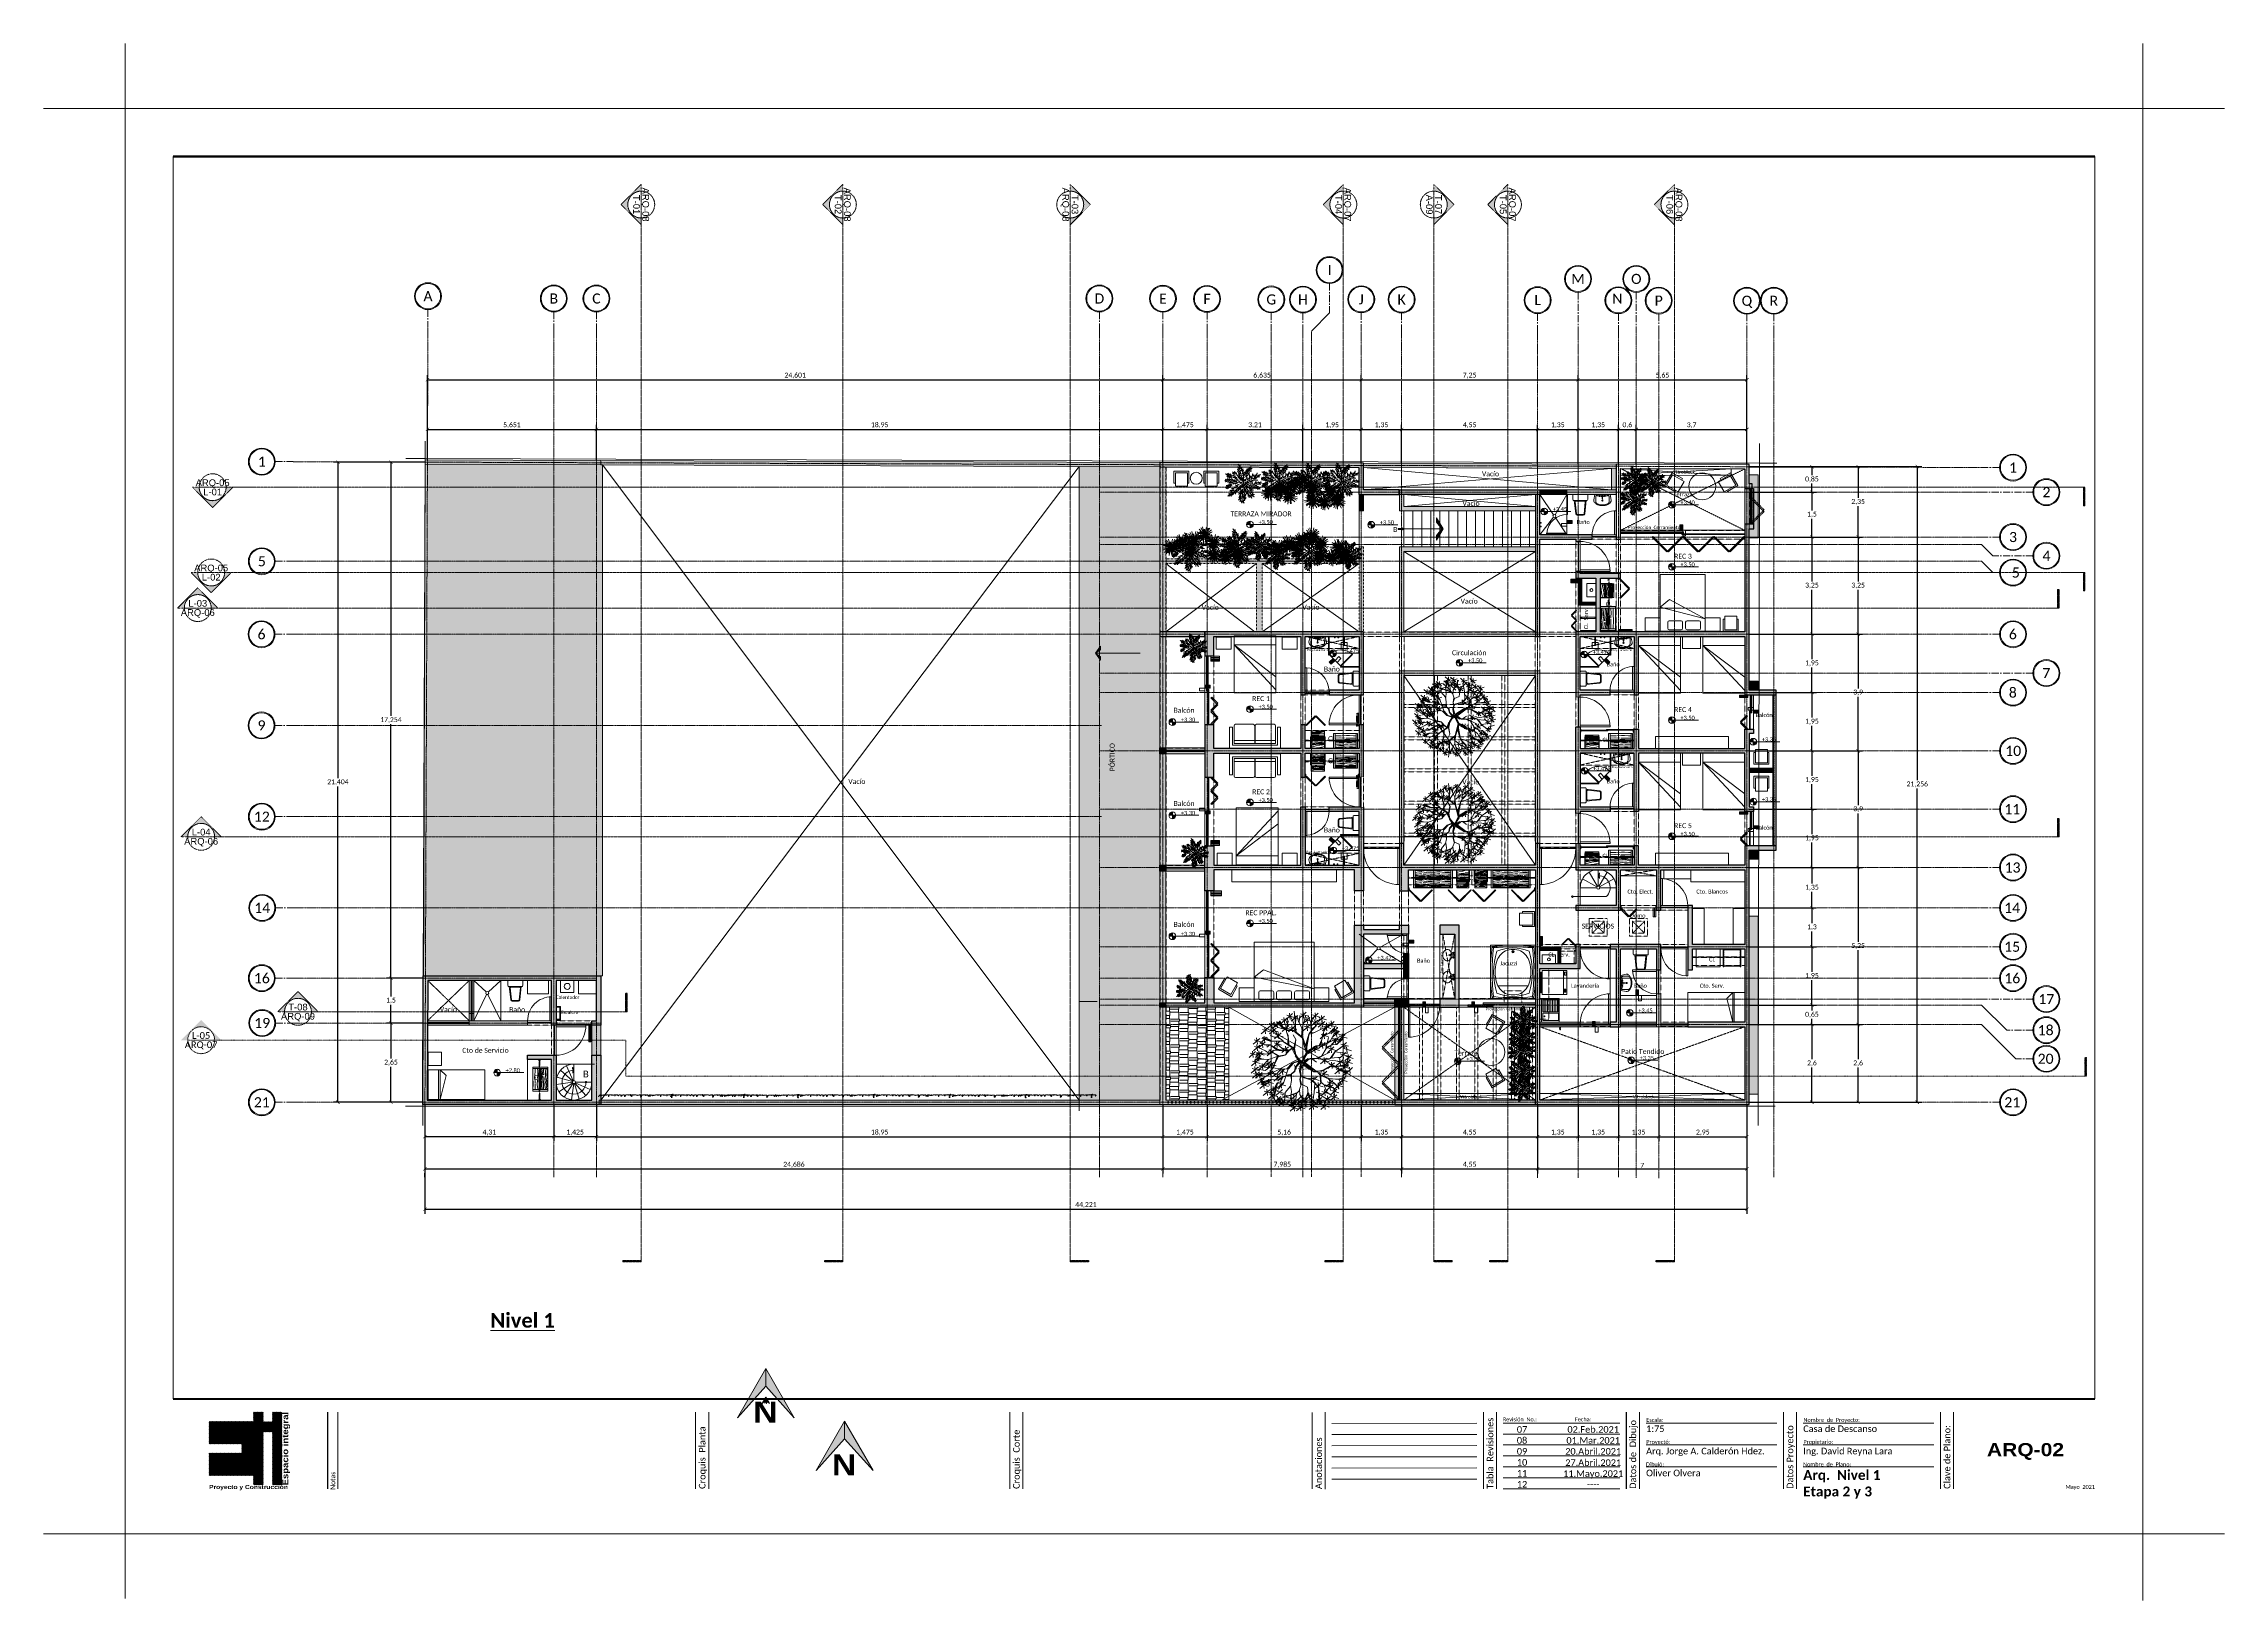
# Paper-space layout '90X60-ARQ02' of a CAD drawing. Header units: metres. Extents: x 5684 to 6657, y 227 to 921.
# The model-space entities are those that its viewports show. They can reach past a viewport. Long polylines and large blocks are cut down to what shows.
import ezdxf
from ezdxf.enums import TextEntityAlignment as Align

# ---------------------------------------------------------------- set-up
doc = ezdxf.new("R2010")
doc.units = ezdxf.units.M
doc.header["$LTSCALE"] = 0.001
doc.header["$PDMODE"] = 34
for name, pattern in [('CENTER', [50.8, 31.75, -6.35, 6.35, -6.35]), ('CENTERX2', [101.6, 63.5, -12.7, 12.7, -12.7]), ('DIVIDEX2', [63.5, 25.4, -12.7, 0, -12.7, 0, -12.7]), ('HIDDEN2', [4.7625, 3.175, -1.5875]), ('HIDDENX2', [19.05, 12.7, -6.35]), ('OCULTA3', [0.45, 0.3, -0.15])]:
    doc.linetypes.add(name, pattern=pattern)
doc.layers.get('0').update_dxf_attribs({"lineweight": 13, "true_color": 0x000000})
doc.layers.get('Defpoints').update_dxf_attribs({"lineweight": 13, "true_color": 0x000000})
for name, color, linetype, lineweight, true_color in [('0 @ 0.01', 7, 'Continuous', 13, 0x000000), ('0 @ 0.02', 7, 'Continuous', 13, 0x000000), ('0 @ 0.05', 7, 'Continuous', 13, 0x000000), ('0 @ 0.075', 7, 'Continuous', 13, 0x000000), ('0 @ 0.1', 7, 'Continuous', 13, 0x000000), ('0 @ 0.125', 7, 'Continuous', 13, 0x000000), ('0 @ 1 (1)', 7, 'Continuous', 13, 0x000000), ('0 @ 1 (2)', 7, 'Continuous', 13, 0x000000), ('Jach-Anotaciones-CalidaddeLínea  0.13', 7, 'Continuous', 13, 0x000000), ('Jach-Anotaciones-CalidaddeLínea 0.09', 7, 'Continuous', 9, 0x000000), ('JACH-Anotaciones-Cotas-NivelesPiso-Grals', 7, 'Continuous', 13, 0x000000), ('JACH-Anotaciones-Cotas-NivelesPiso-Grals @ 0.05', 7, 'Continuous', 13, 0x000000), ('JACH-Anotaciones-Cotas-NivelesPiso-Grals @ 0.075', 7, 'Continuous', 13, 0x000000), ('JACH-Anotaciones-Cotas-NivelesPiso-Grals @ 0.1', 7, 'Continuous', 13, 0x000000), ('JACH-Anotaciones-Cotas01-Grals', 7, 'Continuous', 13, 0x000000), ('Jach-Anotaciones-Hatch-Lum100%', 7, 'Continuous', 13, 0x000000), ('Jach-Anotaciones-Hatch-Lum20%', 7, 'Continuous', 13, 0xcccccc), ('Jach-Anotaciones-Hatch-Lum30%', 7, 'Continuous', 9, 0xb3b3b3), ('Jach-Anotaciones-Hatch-Lum50%', 9, 'Continuous', 13, 0x808080), ('Jach-Anotaciones-Hatch-Lum60%', 7, 'Continuous', 13, 0x666666), ('Jach-Anotaciones-Hatch-Lum70%', 7, 'Continuous', 9, 0x4d4d4d), ('Jach-Anotaciones-Hatch-Lum80%', 250, 'Continuous', 13, 0x333333), ('JACH-Anotaciones-Lineas-CORTE', 7, 'DIVIDEX2', 18, 0x000000), ('JACH-Anotaciones-Lineas-CORTE @ 0.05', 7, 'DIVIDEX2', 18, 0x000000), ('JACH-Anotaciones-Lineas-CORTE @ 0.075', 7, 'DIVIDEX2', 18, 0x000000), ('JACH-Anotaciones-Lineas-EJES', 7, 'CENTERX2', 9, 0x666666), ('Jach-Anotaciones-LineasDetalle0.09mm', 7, 'Continuous', 15, 0x000000), ('Jach-Anotaciones-LineasDetalle0.15mm', 7, 'Continuous', 15, 0x000000), ('Jach-Anotaciones-LineasDetalle0.18mm', 7, 'Continuous', 18, 0x000000), ('Jach-Anotaciones-LineasDetalle0.20mm', 7, 'Continuous', 20, 0x000000), ('JACH-Anotaciones-Textos-Lum100%', 7, 'Continuous', 13, 0x000000), ('JACH-Anotaciones-Textos-Lum75%', 7, 'Continuous', 13, 0x404040), ('JACH-Anotaciones-Textos-Lum75% @ 1', 7, 'Continuous', 13, 0x404040), ('JACH-Arq-Lineas-Piso', 7, 'Continuous', 13, 0x1a1a1a), ('JACH-Arq-Lineas-Proyeccion', 250, 'HIDDENX2', 13, 0x333333), ('JACH-Arq-Líneas-ProyeccionCerramientos', 7, 'HIDDENX2', 13, 0x000000), ('JACH-Arq-Mobiliario01-', 250, 'Continuous', 9, 0x333333), ('JACH-Arq-Mobiliario03-1raetapa Const', 7, 'Continuous', 13, 0x000000), ('JACH-Arq-Muros01-Carga', 7, 'Continuous', 25, 0x000000), ('JACH-Arq-Muros03Bajos', 7, 'Continuous', 13, 0x404040), ('JACH-Arq-Puertas01-', 7, 'Continuous', 13, 0x404040), ('JACH-Arq-Ventanas-BajasyPisoTecho', 7, 'Continuous', 13, 0x404040), ('JACH-Arq-VigasMadera', 7, 'OCULTA3', 13, 0x1a1a1a), ('JACH-ArqPaisaje-Vegetación', 7, 'Continuous', 13, 0x999999), ('JACH-Layout-PiedePlano-Lum75%', 7, 'Continuous', 13, 0x404040), ('JACH-Layout-PiedePlano-Lum75% @ 0.01', 7, 'Continuous', 13, 0x404040), ('JACH-Layout-PiedePlano-Lum75% @ 0.05', 7, 'Continuous', 13, 0x404040), ('JACH-Layout-PiedePlano-Lum75% @ 0.075', 7, 'Continuous', 13, 0x404040), ('JACH-Layout-PiedePlano-Lum75% @ 0.1', 7, 'Continuous', 13, 0x404040), ('JACH-Layout-PiedePlano-Lum75% @ 1 (1)', 7, 'Continuous', 13, 0x404040), ('JACH-Layout-PiedePlano-Lum75% @ 1 (2)', 7, 'Continuous', 13, 0x404040)]:
    doc.layers.add(name, color=color, linetype=linetype, lineweight=lineweight, true_color=true_color)
doc.styles.add('00a-Annotative-Gral-JACH(1.5mm)', font='calibri.ttf', dxfattribs={"height": 1.5})
doc.styles.add('00a-Annotative-Gral-JACH(1.8mm)', font='calibri.ttf', dxfattribs={"height": 1.8})
doc.styles.add('00b-Annotative-Gral-JACH(2.2mm)', font='calibri.ttf', dxfattribs={"height": 2.2})
doc.styles.add('00c-Annotative-Gral-JACH(3mm)', font='calibri.ttf', dxfattribs={"height": 3})
doc.styles.add('00d-Annotative-Subtitulos-JACH(4.5mm)', font='calibri.ttf', dxfattribs={"height": 4.5})
doc.styles.add('00e-Annotative-Titulos-JACH(6.5mm)', font='calibri.ttf', dxfattribs={"height": 6.5})
doc.styles.add('01b-Arial-JACH(2.2mm)', font='arial.ttf', dxfattribs={"height": 2.2})
doc.styles.add('01c-Arial-JACH(3mm)', font='arial.ttf', dxfattribs={"height": 3})
doc.styles.add('01d-Arial-JACH(4.5mm)', font='arial.ttf', dxfattribs={"height": 4.5})
doc.styles.add('01e-ArialNegritaJACH(4.5)', font='ariblk.ttf', dxfattribs={"height": 4.5})
doc.styles.add('02b-Calibri-JACH(2.2mm)', font='calibri.ttf', dxfattribs={"height": 2.2})
doc.styles.add('ArialNegritaJACH', font='ariblk.ttf', dxfattribs={"height": 1.8})
doc.dimstyles.new('JACH COTAS GRALS', dxfattribs={"dimtxt": 2.2, "dimasz": 1.5, "dimexe": 2, "dimexo": 1, "dimgap": 0.5, "dimtad": 1, "dimtih": 1, "dimtoh": 1, "dimdec": 3, "dimtxsty": '02b-Calibri-JACH(2.2mm)', "dimblk": 'ARCHTICK', "dimcen": 0.5, "dimadec": 0, "dimazin": 0, "dimtfac": 1, "dimtdec": 3, "dimtmove": 0, "dimatfit": 3, "dimfxl": 1, "dimarcsym": 0})
pattern_1 = [(349.6952, (86.98607, 28.743796), (3.600000577, -0.599996925), [0.067082, -6.6411216]), (360, (87.0521, 28.7318), (0.6, 0.6), [0.066, -0.534]), (18.4349, (87.11807, 28.7318), (1.20000026, 0.59999904), [0.056921, -1.8404454]), (172.875, (87.17207, 28.749796), (4.20000023, -0.59999897), [0.048374, -4.788981]), (174.8056, (87.12407, 28.755796), (6.0000004, -0.599997135), [0.0662724, -6.560944]), (194.0362, (87.05807, 28.7618), (-1.80000033, -0.59999883), [0.074216, -2.399647]), (9.4623, (87.03407, 28.7438), (3.00000046, 0.59999888), [0.036497, -3.613161]), (353.6598, (87.07007, 28.749796), (-4.79999964, 0.60000095), [0.0543324, -5.3788986]), (185.7106, (87.12407, 28.743796), (-5.399999654, -0.60000079), [0.0602994, -5.969626]), (168.6901, (87.06407, 28.7378), (2.40000045, -0.59999858), [0.030594, -3.0288174]), (354.8056, (86.93207, 28.737796), (-6.0000004, 0.599997135), [0.0662724, -6.560944]), (348.6901, (86.99807, 28.7318), (-2.40000045, 0.59999858), [0.061188, -2.9982234]), (360, (87.0581, 28.7198), (0.6, 0.6), [0.072, -0.528]), (20.556, (87.13007, 28.719796), (3.00000111, 1.1999976), [0.051264, -5.0751384]), (3.8141, (87.178072, 28.737796), (8.399999605, 0.600003674), [0.0902, -8.929778]), (354.8056, (87.26807, 28.743796), (-6.0000004, 0.599997135), [0.0662724, -6.560944]), (360, (87.3341, 28.7378), (0.6, 0.6), [0.066, -0.534]), (5.1944, (86.80007, 28.737796), (6.0000004, 0.599997135), [0.0662724, -6.560944]), (354.8056, (86.86607, 28.743796), (-6.0000004, 0.599997135), [0.0662724, -6.560944]), (360, (86.8001, 28.7498), (0.6, 0.6), [0.036, -0.564]), (5.1944, (86.83607, 28.749796), (6.0000004, 0.599997135), [0.0662724, -6.560944]), (360, (86.9021, 28.7558), (0.6, 0.6), [0.06, -0.54]), (10.3048, (86.96207, 28.755796), (-3.600000577, -0.599996925), [0.067082, -6.6411216]), (5.1944, (87.02807, 28.767796), (6.0000004, 0.599997135), [0.0662724, -6.560944]), (354.8056, (87.09407, 28.773796), (-6.0000004, 0.599997135), [0.0662724, -6.560944]), (354.8056, (87.16007, 28.767796), (-6.0000004, 0.599997135), [0.0662724, -6.560944]), (351.8699, (87.22607, 28.7618), (-3.59999987, 0.59999961), [0.0848526, -4.1577876]), (360, (87.3101, 28.7498), (0.6, 0.6), [0.09, -0.51]), (347.4712, (87.28607, 28.389796), (3.00000019, -0.59999976), [0.055317, -5.4764094]), (354.2894, (87.34007, 28.377796), (-5.399999654, 0.60000079), [0.0602994, -5.969626]), (8.1301, (87.28607, 28.3898), (3.59999987, 0.59999961), [0.0424266, -4.200214]), (9.4623, (87.32807, 28.3958), (3.00000046, 0.59999888), [0.072993, -3.576664]), (360, (86.8001, 28.4078), (0.6, 0.6), [0.072, -0.528]), (350.5377, (86.87207, 28.4078), (-3.00000046, 0.59999888), [0.036497, -3.613161]), (201.8014, (86.90807, 28.4018), (1.80000016, 0.59999995), [0.032311, -3.198788]), (192.9946, (86.878072, 28.389796), (5.40000046, 1.199998547), [0.08005, -7.924948]), (352.875, (87.35207, 28.389796), (-4.20000023, 0.59999897), [0.048374, -4.788981]), (7.125, (87.35207, 28.389796), (4.20000023, 0.59999897), [0.048374, -4.788981]), (360, (86.8001, 28.3958), (0.6, 0.6), [0.048, -0.552]), (194.0362, (86.84807, 28.3958), (-1.80000033, -0.59999883), [0.049477, -2.4243864]), (356.6335, (86.932072, 28.413796), (-9.599999593, 0.600006578), [0.1021764, -10.115456]), (357.7094, (87.034072, 28.407796), (-14.4000000775, 0.599997452), [0.15012, -14.861875]), (3.1798, (87.184072, 28.401796), (10.200000302, 0.599994625), [0.108167, -10.7084874]), (9.4623, (87.29207, 28.4078), (3.00000046, 0.59999888), [0.10949, -3.540168]), (10.3048, (86.80007, 28.353796), (-3.600000577, -0.599996925), [0.067082, -6.6411216]), (15.9454, (86.86607, 28.3658), (-2.40000008, -0.59999993), [0.087361, -4.280705]), (360, (86.9501, 28.3898), (0.6, 0.6), [0.078, -0.522]), (351.8699, (87.02807, 28.3898), (-3.59999987, 0.59999961), [0.0848526, -4.1577876]), (3.5763, (87.112072, 28.377796), (9.000000393, 0.59999443), [0.096187, -9.522544]), (351.2538, (87.208072, 28.383796), (4.199999602, -0.600002518), [0.0789174, -7.81285]), (345.9638, (87.28607, 28.3718), (-1.80000033, 0.59999883), [0.074216, -2.399647]), (360, (87.3581, 28.3538), (0.6, 0.6), [0.042, -0.558]), (174.8056, (86.93207, 28.413796), (6.0000004, -0.599997135), [0.132544, -6.4946724]), (355.2364, (86.80007, 28.449796), (-6.600000568, 0.59999492), [0.144499, -7.080458]), (360, (86.9441, 28.4378), (0.6, 0.6), [0.138, -0.462]), (4.0856, (87.082072, 28.437796), (7.80000009, 0.59999768), [0.168428, -8.252973]), (360, (87.2501, 28.4498), (0.6, 0.6), [0.15, -0.45]), (7.125, (86.80007, 28.323796), (4.20000023, 0.59999897), [0.145121, -4.692234]), (6.3402, (86.94407, 28.341796), (4.79999964, 0.60000095), [0.108665, -5.324566]), (357.5104, (87.052072, 28.353796), (-13.199999688, 0.600010719), [0.13813, -13.674907]), (353.4802, (87.190072, 28.347796), (-15.5999998745, 1.799999715), [0.211367, -20.925331]), (3.0128, (86.800072, 28.713796), (10.800000007, 0.600002463), [0.114158, -11.301621]), (351.8699, (86.91407, 28.7198), (-3.59999987, 0.59999961), [0.127279, -4.1153616]), (357.6141, (87.040072, 28.701796), (-13.800000314, 0.599989662), [0.144125, -14.2683696]), (10.6197, (87.184072, 28.695796), (-6.599999043, -1.20000485), [0.097673, -9.669619]), (360, (87.2801, 28.7138), (0.6, 0.6), [0.12, -0.48]), (356.8202, (86.800072, 28.785796), (-10.200000302, 0.599994625), [0.108167, -10.7084874]), (6.009, (86.908072, 28.779796), (-5.99999985, -0.59999959), [0.11463, -11.348354]), (6.7098, (87.022072, 28.791796), (-5.400000599, -0.599996329), [0.102703, -10.167642]), (354.2894, (87.12407, 28.803796), (-5.399999654, 0.60000079), [0.120599, -5.909327]), (347.9052, (87.244072, 28.791796), (-5.39999916, 1.20000404), [0.085907, -8.504786]), (9.4623, (87.32807, 28.7738), (3.00000046, 0.59999888), [0.072993, -3.576664]), (3.8141, (86.800072, 28.671796), (8.399999605, 0.600003674), [0.0902, -8.929778]), (347.1957, (86.890072, 28.677796), (-7.799998708, 1.800004433), [0.135366, -13.401251]), (360, (87.0221, 28.6478), (0.6, 0.6), [0.15, -0.45]), (5.4403, (87.172072, 28.647796), (-6.600000187, -0.599996023), [0.12657, -12.530444]), (6.7098, (87.298072, 28.659796), (-5.400000599, -0.599996329), [0.102703, -10.167642]), (360, (86.8001, 28.8278), (0.6, 0.6), [0.102, -0.498]), (8.1301, (86.90207, 28.8278), (3.59999987, 0.59999961), [0.169706, -4.072935]), (357.6141, (87.070072, 28.851796), (-13.800000314, 0.599989662), [0.144125, -14.2683696]), (354.4725, (87.214072, 28.845796), (12.6000010316, -1.199991228), [0.186869, -18.500025]), (6.8428, (86.800072, 28.281796), (-10.199999619, -1.200004799), [0.1510764, -14.956538]), (360, (86.9501, 28.2998), (0.6, 0.6), [0.168, -0.432]), (356.3478, (87.118072, 28.299796), (-18.6000005653, 1.199992379), [0.2825736, -27.9748146]), (360, (86.8001, 28.4918), (0.6, 0.6), [0.144, -0.456]), (4.7636, (86.94407, 28.491796), (6.600000568, 0.59999492), [0.144499, -7.080458]), (358.1524, (87.088072, 28.503796), (-18.0000002786, 0.599996604), [0.1860966, -18.4235784]), (357.2737, (87.274072, 28.497796), (-12.000000177, 0.59999761), [0.126143, -12.488135]), (354.8056, (86.80007, 28.587796), (-6.0000004, 0.599997135), [0.132544, -6.4946724]), (360, (86.9321, 28.5758), (0.6, 0.6), [0.192, -0.408]), (1.9092, (87.124072, 28.575796), (17.399999419, 0.6000145446), [0.1801, -17.829897]), (3.5763, (87.304072, 28.581796), (9.000000393, 0.59999443), [0.096187, -9.522544])]
pattern_2 = [(179.6952, (-24.78779, -58.230353), (-3.041247376, -0.028543263), [0.0559015, -5.534268]), (190, (-24.8437, -58.23006), (-0.4055798, -0.579228), [0.055, -0.445]), (208.4349, (-24.89785, -58.2396), (-0.89798402, -0.6660513), [0.047434, -1.5337045]), (2.875, (-24.939566, -58.26219), (-3.533651262, -0.115365624), [0.0403115, -3.9908175]), (4.8056, (-24.899306, -58.26017), (-5.01086277, -0.375839421), [0.055227, -5.4674535]), (24.0362, (-24.84427, -58.25554), (1.39038798, 0.75287523), [0.0618465, -1.999706]), (199.4623, (-24.82718, -58.2373), (-2.37519584, -0.92652347), [0.030414, -3.0109675]), (183.6598, (-24.85586, -58.24743), (4.026054944, 0.202188005), [0.045277, -4.4824155]), (15.7106, (-24.90104, -58.25032), (4.344810402, 1.273821273), [0.0502495, -4.9746885]), (358.6901, (-24.85267, -58.23672), (-2.05643976, 0.14510629), [0.025495, -2.5240145]), (184.8056, (-24.74434, -58.217615), (5.01086277, 0.375839421), [0.055227, -5.4674535]), (178.6901, (-24.79937, -58.22224), (2.05643976, -0.14510629), [0.05099, -2.4985195]), (190, (-24.85035, -58.2211), (-0.4055798, -0.579228), [0.06, -0.44]), (210.556, (-24.90944, -58.231494), (-2.28837246, -1.418926386), [0.04272, -4.229282]), (193.8141, (-24.946227, -58.253213), (-6.806829326, -1.707944078), [0.0751665, -7.4414815]), (184.8056, (-25.01922, -58.27116), (5.01086277, 0.375839421), [0.055227, -5.4674535]), (190, (-25.07425, -58.2758), (-0.4055798, -0.579228), [0.055, -0.445]), (195.1944, (-24.636012, -58.198513), (-4.83721542, -1.360642472), [0.055227, -5.4674535]), (184.8056, (-24.68931, -58.21299), (5.01086277, 0.375839421), [0.055227, -5.4674535]), (190, (-24.6343, -58.20836), (-0.4055798, -0.579228), [0.03, -0.47]), (195.1944, (-24.66382, -58.21357), (-4.83721542, -1.360642472), [0.055227, -5.4674535]), (190, (-24.7171, -58.22805), (-0.4055798, -0.579228), [0.05, -0.45]), (200.3048, (-24.766357, -58.23673), (2.867600088, 1.01334597), [0.0559015, -5.534268]), (195.1944, (-24.818785, -58.256127), (-4.83721542, -1.360642472), [0.055227, -5.4674535]), (184.8056, (-24.87208, -58.2706), (5.01086277, 0.375839421), [0.055227, -5.4674535]), (184.8056, (-24.927113, -58.27523), (5.01086277, 0.375839421), [0.055227, -5.4674535]), (181.8699, (-24.982146, -58.279855), (3.04124718, 0.028540954), [0.0707105, -3.464823]), (190, (-25.0528, -58.28216), (-0.4055798, -0.579228), [0.075, -0.425]), (177.4712, (-25.08522, -57.983247), (-2.548843595, 0.05828321), [0.0460975, -4.5636745]), (184.2894, (-25.13127, -57.981213), (4.518458808, 0.289012226), [0.0502495, -4.9746885]), (198.1301, (-25.08522, -57.98325), (-2.867599116, -1.013348073), [0.0353555, -3.5001785]), (199.4623, (-25.11882, -57.99425), (-2.37519584, -0.92652347), [0.0608275, -2.9805535]), (190, (-24.68377, -57.9277), (-0.4055798, -0.579228), [0.06, -0.44]), (180.5377, (-24.74285, -57.93811), (2.54884369, -0.05828245), [0.030414, -3.0109675]), (31.8014, (-24.77327, -57.9384), (-1.39038768, -0.75287612), [0.026926, -2.6656565]), (22.9946, (-24.750383, -57.924206), (-4.2579873, -1.766223426), [0.0667085, -6.6041235]), (182.875, (-25.13938, -57.9928), (3.533651262, 0.115365624), [0.0403115, -3.9908175]), (197.125, (-25.13938, -57.9928), (-3.360003383, -1.100171685), [0.0403115, -3.9908175]), (190, (-24.6855, -57.91784), (-0.4055798, -0.579228), [0.04, -0.46]), (24.0362, (-24.7249, -57.92479), (1.39038798, 0.75287523), [0.041231, -2.020322]), (186.6335, (-24.791226, -57.951717), (7.965286731, 0.896776088), [0.085147, -8.4295465]), (187.7094, (-24.875803, -57.961553), (11.90451682, 1.591376358), [0.1251, -12.384896]), (193.1798, (-24.999772, -57.978335), (-8.284042837, -1.9684090195), [0.090139, -8.9237395]), (199.4623, (-25.08754, -57.99889), (-2.37519584, -0.92652347), [0.0912415, -2.95014]), (200.3048, (-24.69158, -57.883375), (2.867600088, 1.01334597), [0.0559015, -5.534268]), (205.9454, (-24.74401, -57.902774), (1.88279149, 0.83970019), [0.072801, -3.567254]), (190, (-24.80947, -57.93463), (-0.4055798, -0.579228), [0.065, -0.435]), (181.8699, (-24.873484, -57.94591), (3.04124718, 0.028540954), [0.0707105, -3.464823]), (193.5763, (-24.944157, -57.94822), (-7.299235187, -1.794760695), [0.080156, -7.9354535]), (181.2538, (-25.022073, -57.967035), (-3.533651262, -0.115362621), [0.0657645, -6.5107085]), (175.9638, (-25.08782, -57.96847), (1.56403582, -0.2319306), [0.0618465, -1.999706]), (190, (-25.1495, -57.9641), (-0.4055798, -0.579228), [0.035, -0.465]), (4.8056, (-24.791226, -57.951717), (-5.01086277, -0.375839421), [0.1104535, -5.412227]), (185.2364, (-24.677688, -57.96216), (5.503266461, 0.462665352), [0.120416, -5.9003815]), (190, (-24.7976, -57.97315), (-0.4055798, -0.579228), [0.115, -0.385]), (194.0856, (-24.910854, -57.99312), (-6.314426715, -1.62111514), [0.1403565, -6.8774775]), (190, (-25.047, -58.0273), (-0.4055798, -0.579228), [0.125, -0.375]), (197.125, (-24.69592, -57.858755), (-3.360003383, -1.100171685), [0.120934, -3.910195]), (196.3402, (-24.811493, -57.894365), (-3.852406492, -1.186997313), [0.090554, -4.4371385]), (187.5104, (-24.89839, -57.91984), (10.919710667, 1.4177172357), [0.1151085, -11.395756]), (183.4802, (-25.01251, -57.934886), (13.0629729115, 0.7802148958), [0.176139, -17.437776]), (193.0128, (-24.639485, -58.178817), (-8.776445338, -2.055239498), [0.0951315, -9.4180175]), (181.8699, (-24.732174, -58.20024), (3.04124718, 0.028540954), [0.106066, -3.429468]), (187.6141, (-24.838183, -58.203699), (11.4121120105, 1.504558696), [0.120104, -11.890308]), (200.6197, (-24.95723, -58.219613), (5.242792977, 1.939876572), [0.081394, -8.058016]), (190, (-25.0334, -58.2483), (-0.4055798, -0.579228), [0.1, -0.4]), (186.8202, (-24.629066, -58.237906), (8.457689459, 0.983610088), [0.090139, -8.9237395]), (196.009, (-24.718567, -58.24861), (4.837214613, 1.360644407), [0.095525, -9.4569615]), (196.7098, (-24.810388, -58.274955), (4.344811822, 1.27381775), [0.085586, -8.473035]), (184.2894, (-24.89236, -58.299563), (4.518458808, 0.289012226), [0.100499, -4.924439]), (177.9052, (-24.992577, -58.30708), (4.605282962, -0.20339439), [0.071589, -7.0873215]), (199.4623, (-25.06412, -58.30446), (-2.37519584, -0.92652347), [0.0608275, -2.9805535]), (193.8141, (-24.645563, -58.14435), (-6.806829326, -1.707944078), [0.0751665, -7.4414815]), (177.1957, (-24.718555, -58.162297), (6.6617222423, -0.3485022993), [0.112805, -11.167709]), (190, (-24.83123, -58.1568), (-0.4055798, -0.579228), [0.125, -0.375]), (195.4403, (-24.954326, -58.178484), (5.329619282, 1.447465617), [0.105475, -10.4420365]), (196.7098, (-25.055995, -58.206565), (4.344811822, 1.27381775), [0.085586, -8.473035]), (190, (-24.623, -58.27237), (-0.4055798, -0.579228), [0.085, -0.415]), (198.1301, (-24.7067, -58.287134), (-2.867599116, -1.013348073), [0.1414215, -3.3941125]), (187.6141, (-24.841098, -58.33114), (11.4121120105, 1.504558696), [0.120104, -11.890308]), (184.4725, (-24.960143, -58.347055), (-10.5141291615, -0.838505461), [0.155724, -15.4166875]), (196.8428, (-24.701999, -57.824286), (8.197216716, 2.4608211463), [0.125897, -12.4637815]), (190, (-24.8225, -57.86076), (-0.4055798, -0.579228), [0.14, -0.36]), (186.3478, (-24.960368, -57.885075), (15.4381677105, 1.7067453369), [0.235478, -23.3123455]), (190, (-24.6716, -57.99663), (-0.4055798, -0.579228), [0.12, -0.38]), (194.7636, (-24.789787, -58.017466), (-5.329619754, -1.447464766), [0.120416, -5.9003815]), (188.1524, (-24.906228, -58.048151), (14.8589401212, 2.112321616), [0.1550805, -15.352982]), (187.2737, (-25.05974, -58.070143), (9.9349014184, 1.2440798867), [0.105119, -10.406779]), (184.8056, (-24.65772, -58.075412), (5.01086277, 0.375839421), [0.1104535, -5.412227]), (190, (-24.7678, -58.08467), (-0.4055798, -0.579228), [0.16, -0.34]), (191.9092, (-24.925353, -58.11245), (-14.1928857483, -3.010314305), [0.1500835, -14.8582475]), (193.5763, (-25.072206, -58.14342), (-7.299235187, -1.794760695), [0.080156, -7.9354535])]
pattern_3 = [(164.6952, (-24.889964, -58.19431), (-2.945006925, 0.759562067), [0.0559015, -5.534268]), (175, (-24.9439, -58.17956), (-0.5416752, -0.4545195), [0.055, -0.445]), (193.4349, (-24.99867, -58.17476), (-1.03977272, -0.4109408), [0.047434, -1.5337045]), (347.875, (-25.04481, -58.185784), (-3.443103836, 0.80314161), [0.0403115, -3.9908175]), (349.8056, (-25.005398, -58.19425), (-4.93739616, 0.933873713), [0.055227, -5.4674535]), (9.0362, (-24.95104, -58.20403), (1.5378701, 0.36736274), [0.0618465, -1.999706]), (184.4623, (-24.92981, -58.19083), (-2.53406492, -0.28020703), [0.030414, -3.0109675]), (168.6598, (-24.960133, -58.19319), (3.941200555, -0.84672108), [0.045277, -4.4824155]), (0.7106, (-25.004526, -58.18429), (4.526453783, 0.105897187), [0.0502495, -4.9746885]), (343.6901, (-24.95428, -58.18367), (-1.948812, 0.67240769), [0.025495, -2.5240145]), (169.8056, (-24.8447, -58.193253), (4.93739616, -0.933873713), [0.055227, -5.4674535]), (163.6901, (-24.89905, -58.18348), (1.948812, -0.67240769), [0.05099, -2.4985195]), (175, (-24.948, -58.16916), (-0.5416752, -0.4545195), [0.06, -0.44]), (195.556, (-25.007764, -58.16393), (-2.577643232, -0.778303267), [0.04272, -4.229282]), (178.8141, (-25.04892, -58.175386), (-7.016940697, 0.111989771), [0.0751665, -7.4414815]), (169.8056, (-25.12407, -58.17383), (4.93739616, -0.933873713), [0.055227, -5.4674535]), (175, (-25.1784, -58.16406), (-0.5416752, -0.4545195), [0.055, -0.445]), (180.1944, (-24.73512, -58.20284), (-5.024551487, -0.062316228), [0.055227, -5.4674535]), (169.8056, (-24.790344, -58.20303), (4.93739616, -0.933873713), [0.055227, -5.4674535]), (175, (-24.736, -58.2128), (-0.5416752, -0.4545195), [0.03, -0.47]), (180.1944, (-24.765875, -58.210188), (-5.024551487, -0.062316228), [0.055227, -5.4674535]), (175, (-24.8211, -58.2104), (-0.5416752, -0.4545195), [0.05, -0.45]), (185.3048, (-24.87091, -58.206017), (3.03216222, 0.236627526), [0.0559015, -5.534268]), (180.1944, (-24.926574, -58.211186), (-5.024551487, -0.062316228), [0.055227, -5.4674535]), (169.8056, (-24.9818, -58.211373), (4.93739616, -0.933873713), [0.055227, -5.4674535]), (169.8056, (-25.036155, -58.2016), (4.93739616, -0.933873713), [0.055227, -5.4674535]), (166.8699, (-25.09051, -58.191824), (2.94500614, -0.759564247), [0.0707105, -3.464823]), (175, (-25.15937, -58.17576), (-0.5416752, -0.4545195), [0.075, -0.425]), (162.4712, (-25.1133, -57.878646), (-2.44690905, 0.715986522), [0.0460975, -4.5636745]), (169.2894, (-25.15726, -57.86476), (4.439297926, -0.89029882), [0.0502495, -4.9746885]), (183.1301, (-25.1133, -57.878646), (-3.032161826, -0.23662981), [0.0353555, -3.5001785]), (184.4623, (-25.1486, -57.88058), (-2.53406492, -0.28020703), [0.0608275, -2.9805535]), (175, (-24.71115, -57.9289), (-0.5416752, -0.4545195), [0.06, -0.44]), (165.5377, (-24.77092, -57.92366), (2.44690934, -0.71598581), [0.030414, -3.0109675]), (16.8014, (-24.80037, -57.91606), (-1.53787005, -0.36736368), [0.026926, -2.6656565]), (7.9946, (-24.774595, -57.90828), (-4.570032161, -0.603992616), [0.0667085, -6.6041235]), (167.875, (-25.16809, -57.87385), (3.443103836, -0.80314161), [0.0403115, -3.9908175]), (182.125, (-25.16809, -57.87385), (-3.53025943, -0.193051377), [0.0403115, -3.9908175]), (175, (-24.7103, -57.9189), (-0.5416752, -0.4545195), [0.04, -0.46]), (9.0362, (-24.75013, -57.91544), (1.5378701, 0.36736274), [0.041231, -2.020322]), (171.6335, (-24.821167, -57.92428), (7.925978898, -1.195348722), [0.085147, -8.4295465]), (172.7094, (-24.905408, -57.911891), (11.910758755, -1.5439641523), [0.1251, -12.384896]), (178.1798, (-25.029497, -57.896016), (-8.511232665, 0.242730948), [0.090139, -8.9237395]), (184.4623, (-25.11959, -57.89315), (-2.53406492, -0.28020703), [0.0912415, -2.95014]), (185.3048, (-24.70723, -57.88406), (3.03216222, 0.236627526), [0.0559015, -5.534268]), (190.9454, (-24.76289, -57.889226), (2.035967326, 0.323785803), [0.072801, -3.567254]), (175, (-24.83437, -57.90305), (-0.5416752, -0.4545195), [0.065, -0.435]), (166.8699, (-24.89912, -57.897384), (2.94500614, -0.759564247), [0.0707105, -3.464823]), (178.5763, (-24.967982, -57.88132), (-7.515038028, 0.155575374), [0.080156, -7.9354535]), (166.2538, (-25.048113, -57.87933), (-3.443103058, 0.80314451), [0.0657645, -6.5107085]), (160.9638, (-25.112, -57.8637), (1.45071453, -0.62883002), [0.0618465, -1.999706]), (175, (-25.17046, -57.84353), (-0.5416752, -0.4545195), [0.035, -0.465]), (349.8056, (-24.821167, -57.92428), (-4.93739616, 0.933873713), [0.1104535, -5.412227]), (170.2364, (-24.7142, -57.963754), (5.435493808, -0.977449758), [0.120416, -5.9003815]), (175, (-24.83287, -57.94333), (-0.5416752, -0.4545195), [0.115, -0.385]), (179.0856, (-24.947435, -57.93331), (-6.518843315, 0.068416912), [0.1403565, -6.8774775]), (175, (-25.08777, -57.93107), (-0.5416752, -0.4545195), [0.125, -0.375]), (182.125, (-24.70505, -57.859153), (-3.53025943, -0.193051377), [0.120934, -3.910195]), (181.3402, (-24.8259, -57.86364), (-4.028356435, -0.14947519), [0.090554, -4.4371385]), (172.5104, (-24.916429, -57.865755), (10.91456277, -1.456819395), [0.1151085, -11.395756]), (168.4802, (-25.030555, -57.850752), (12.8197973776, -2.6273164573), [0.176139, -17.437776]), (178.0128, (-24.733375, -58.182917), (-9.009330339, 0.2863022916), [0.0951315, -9.4180175]), (166.8699, (-24.82845, -58.17962), (2.94500614, -0.759564247), [0.106066, -3.429468]), (172.6141, (-24.931742, -58.155523), (11.4126621684, -1.5003798315), [0.120104, -11.890308]), (185.6197, (-25.05085, -58.140084), (5.56622614, 0.516842209), [0.081394, -8.058016]), (175, (-25.13185, -58.14805), (-0.5416752, -0.4545195), [0.1, -0.4]), (171.8202, (-24.738604, -58.242688), (8.424077703, -1.2389167225), [0.090139, -8.9237395]), (181.009, (-24.827826, -58.229863), (5.024551208, 0.062318306), [0.095525, -9.4569615]), (181.7098, (-24.923336, -58.231545), (4.526454243, 0.105893415), [0.085586, -8.473035]), (169.2894, (-25.008884, -58.2341), (4.439297926, -0.89029882), [0.100499, -4.924439]), (162.9052, (-25.107632, -58.21542), (4.395719409, -1.388398833), [0.071589, -7.0873215]), (184.4623, (-25.17606, -58.19438), (-2.53406492, -0.28020703), [0.0608275, -2.9805535]), (178.8141, (-24.730324, -58.14805), (-7.016940697, 0.111989771), [0.0751665, -7.4414815]), (162.1957, (-24.805475, -58.146494), (6.344530529, -2.060807961), [0.112805, -11.167709]), (175, (-24.9129, -58.112), (-0.5416752, -0.4545195), [0.125, -0.375]), (180.4403, (-25.037402, -58.101108), (5.5226485775, 0.0187374486), [0.105475, -10.4420365]), (181.7098, (-25.142874, -58.101918), (4.526454243, 0.105893415), [0.085586, -8.473035]), (175, (-24.74165, -58.27755), (-0.5416752, -0.4545195), [0.085, -0.415]), (183.1301, (-24.82633, -58.27015), (-3.032161826, -0.23662981), [0.1414215, -3.3941125]), (172.6141, (-24.967541, -58.277869), (11.4126621684, -1.5003798315), [0.120104, -11.890308]), (169.4725, (-25.086649, -58.262429), (-10.3728900808, 1.9113227895), [0.155724, -15.4166875]), (181.8428, (-24.701999, -57.824286), (8.554810709, 0.255374896), [0.125897, -12.4637815]), (175, (-24.82783, -57.82833), (-0.5416752, -0.4545195), [0.14, -0.36]), (171.3478, (-24.967298, -57.816133), (15.3538631005, -2.3471024252), [0.235478, -23.3123455]), (175, (-24.71725, -57.9986), (-0.5416752, -0.4545195), [0.12, -0.38]), (179.7636, (-24.836794, -57.98816), (-5.522648813, -0.018736505), [0.120416, -5.9003815]), (173.1524, (-24.957209, -57.987665), (14.899343078, -1.8054306911), [0.1550805, -15.352982]), (172.2737, (-25.111184, -57.969175), (9.91836943, -1.369652806), [0.105119, -10.406779]), (169.8056, (-24.724223, -58.078316), (4.93739616, -0.933873713), [0.1104535, -5.412227]), (175, (-24.83293, -58.05877), (-0.5416752, -0.4545195), [0.16, -0.34]), (176.9092, (-24.992324, -58.044822), (-14.4884015677, 0.7656488042), [0.1500835, -14.8582475]), (178.5763, (-25.14219, -58.03673), (-7.515038028, 0.155575374), [0.080156, -7.9354535])]
pattern_4 = [(174.6952, (-24.847025, -58.30074), (-3.638594665, 0.283953032), [0.0670818, -6.6411216]), (185, (-24.9138, -58.29454), (-0.5454234, -0.6500103), [0.066, -0.534]), (203.4349, (-24.97957, -58.30029), (-1.14314054, -0.70230278), [0.0569208, -1.8404454]), (357.875, (-25.031794, -58.32293), (-4.236311315, 0.23166165), [0.0483738, -4.788981]), (359.8056, (-24.983454, -58.32472), (-6.029461785, 0.074779473), [0.0662724, -6.5609442]), (19.0362, (-24.91718, -58.32495), (1.74085744, 0.75459602), [0.0742158, -2.3996472]), (194.4623, (-24.89484, -58.30492), (-2.93629121, -0.85918298), [0.0364968, -3.613161]), (178.6598, (-24.93018, -58.31404), (4.83402772, -0.17937023), [0.0543324, -5.3788986]), (10.7106, (-24.9845, -58.312767), (5.32715751, 1.068358585), [0.0602994, -5.9696262]), (353.6901, (-24.92525, -58.30156), (-2.44316105, 0.38854158), [0.030594, -3.0288174]), (179.8056, (-24.793753, -58.290056), (6.029461785, -0.074779473), [0.0662724, -6.5609442]), (173.6901, (-24.86003, -58.28983), (2.44316105, -0.38854158), [0.061188, -2.9982234]), (185, (-24.92084, -58.2831), (-0.5454234, -0.6500103), [0.072, -0.528]), (205.556, (-24.99257, -58.28938), (-2.883998515, -1.45689857), [0.051264, -5.0751384]), (188.8141, (-25.038817, -58.311496), (-8.315741304, -1.329828684), [0.0901998, -8.9297778]), (179.8056, (-25.12795, -58.325317), (6.029461785, -0.074779473), [0.0662724, -6.5609442]), (185, (-25.1942, -58.3251), (-0.5454234, -0.6500103), [0.066, -0.534]), (190.1944, (-24.662256, -58.27855), (-5.924875393, -1.120648456), [0.0662724, -6.5609442]), (179.8056, (-24.72748, -58.29028), (6.029461785, -0.074779473), [0.0662724, -6.5609442]), (185, (-24.6612, -58.2905), (-0.5454234, -0.6500103), [0.036, -0.564]), (190.1944, (-24.697073, -58.293643), (-5.924875393, -1.120648456), [0.0662724, -6.5609442]), (185, (-24.7623, -58.3054), (-0.5454234, -0.6500103), [0.06, -0.54]), (195.3048, (-24.82207, -58.3106), (3.53400831, 0.91147448), [0.0670818, -6.6411216]), (190.1944, (-24.886773, -58.32831), (-5.924875393, -1.120648456), [0.0662724, -6.5609442]), (179.8056, (-24.952, -58.34004), (6.029461785, -0.074779473), [0.0662724, -6.5609442]), (179.8056, (-25.01827, -58.339813), (6.029461785, -0.074779473), [0.0662724, -6.5609442]), (176.8699, (-25.08454, -58.33959), (3.63859419, -0.28395577), [0.0848526, -4.1577876]), (185, (-25.16927, -58.33495), (-0.5454234, -0.6500103), [0.09, -0.51]), (172.4712, (-25.176736, -57.97423), (-3.04087771, 0.336249337), [0.055317, -5.4764094]), (179.2894, (-25.231577, -57.966985), (5.43174454, -0.127076624), [0.0602994, -5.9696262]), (193.1301, (-25.17674, -57.97423), (-3.53400737, -0.9114771), [0.0424266, -4.2002142]), (194.4623, (-25.21805, -57.98387), (-2.93629121, -0.85918298), [0.072993, -3.5766642]), (185, (-24.691, -57.9498), (-0.5454234, -0.6500103), [0.072, -0.528]), (175.5377, (-24.76274, -57.95608), (3.0408779, -0.33624844), [0.0364968, -3.613161]), (26.8014, (-24.79913, -57.95324), (-1.74085718, -0.75459712), [0.0323112, -3.1987878]), (17.9946, (-24.77029, -57.938674), (-5.274865064, -1.66607324), [0.0800502, -7.9249482]), (177.875, (-25.242485, -57.979985), (4.236311315, -0.23166165), [0.0483738, -4.788981]), (192.125, (-25.242485, -57.979985), (-4.131724603, -0.96376993), [0.0483738, -4.788981]), (185, (-24.69206, -57.93785), (-0.5454234, -0.6500103), [0.048, -0.552]), (19.0362, (-24.73988, -57.94204), (1.74085744, 0.75459602), [0.0494772, -2.4243864]), (181.6335, (-24.821992, -57.96729), (9.615762715, 0.238971723), [0.1021764, -10.1154558]), (182.7094, (-24.924127, -57.970201), (14.397496953, 0.657328422), [0.15012, -14.8618752]), (188.1798, (-25.07408, -57.977298), (-10.108893244, -1.486700067), [0.1081668, -10.7084874]), (194.4623, (-25.18114, -57.99269), (-2.93629121, -0.85918298), [0.1094898, -3.540168]), (195.3048, (-24.695723, -57.89601), (3.53400831, 0.91147448), [0.0670818, -6.6411216]), (200.9454, (-24.76043, -57.91372), (2.33857391, 0.80689054), [0.0873612, -4.2807048]), (185, (-24.842, -57.94495), (-0.5454234, -0.6500103), [0.078, -0.522]), (176.8699, (-24.91972, -57.95175), (3.63859419, -0.28395577), [0.0848526, -4.1577876]), (188.5763, (-25.004444, -57.947114), (-8.913459714, -1.38211299), [0.0961872, -9.5225442]), (176.2538, (-25.099556, -57.96146), (-4.236311, 0.231665243), [0.0789174, -7.8128502]), (170.9638, (-25.1783, -57.9563), (1.84544413, -0.4408353), [0.0742158, -2.3996472]), (185, (-25.2516, -57.94465), (-0.5454234, -0.6500103), [0.042, -0.558]), (359.8056, (-24.82199, -57.96729), (-6.029461785, 0.074779473), [0.1325442, -6.4946724]), (180.2364, (-24.687356, -57.991647), (6.627178576, -0.022483806), [0.1444992, -7.0804578]), (185, (-24.83185, -57.99224), (-0.5454234, -0.6500103), [0.138, -0.462]), (189.0856, (-24.96933, -58.00427), (-7.71802549, -1.277529308), [0.1684278, -8.252973]), (185, (-25.13564, -58.03087), (-0.5454234, -0.6500103), [0.15, -0.45]), (192.125, (-24.69834, -57.86613), (-4.131724603, -0.96376993), [0.1451208, -4.692234]), (191.3402, (-24.84022, -57.89661), (-4.729440666, -1.016065297), [0.1086648, -5.3245662]), (182.5104, (-24.946764, -57.917976), (13.202064084, 0.55272828), [0.1381302, -13.6749072]), (178.4802, (-25.084762, -57.924026), (15.6975174774, -0.433520597), [0.2113668, -20.9253312]), (188.0128, (-24.664347, -58.254643), (-10.706609086, -1.539001295), [0.1141578, -11.301621]), (176.8699, (-24.77739, -58.270555), (3.63859419, -0.28395577), [0.1272792, -4.1153616]), (182.6141, (-24.90448, -58.263606), (13.7997796915, 0.605042757), [0.1441248, -14.2683696]), (195.6197, (-25.048455, -58.27018), (6.47029674, 1.770666288), [0.0976728, -9.6696192]), (185, (-25.1425, -58.2965), (-0.5454234, -0.6500103), [0.12, -0.48]), (181.8202, (-24.658072, -58.32637), (10.213479198, 0.291277138), [0.1081668, -10.7084874]), (191.009, (-24.766184, -58.329804), (5.92487463, 1.120650854), [0.11463, -11.3483538]), (191.7098, (-24.878704, -58.351694), (5.32715884, 1.068354225), [0.1027032, -10.167642]), (179.2894, (-24.97927, -58.37254), (5.43174454, -0.127076624), [0.1205988, -5.9093268]), (172.9052, (-25.09986, -58.371043), (5.484037777, -0.724796725), [0.0859068, -8.5047858]), (194.4623, (-25.18511, -58.36043), (-2.93629121, -0.85918298), [0.072993, -3.5766642]), (188.8141, (-24.668008, -58.212802), (-8.315741304, -1.329828684), [0.0901998, -8.9297778]), (172.1957, (-24.757142, -58.226624), (7.9271980814, -1.1133401915), [0.135366, -13.4012508]), (185, (-24.89125, -58.20824), (-0.5454234, -0.6500103), [0.15, -0.45]), (190.4403, (-25.040684, -58.221316), (6.522592095, 1.172940775), [0.12657, -12.5304438]), (191.7098, (-25.16516, -58.24425), (5.32715884, 1.068354225), [0.1027032, -10.167642]), (185, (-24.6544, -58.3682), (-0.5454234, -0.6500103), [0.102, -0.498]), (193.1301, (-24.75602, -58.3771), (-3.53400737, -0.9114771), [0.1697058, -4.072935]), (182.6141, (-24.921292, -58.41565), (13.7997796915, 0.605042757), [0.1441248, -14.2683696]), (179.4725, (-25.065267, -58.422223), (-12.6566403504, 0.0972624504), [0.1868688, -18.500025]), (191.8428, (-24.701999, -57.824286), (10.056598232, 2.084426961), [0.1510764, -14.9565378]), (185, (-24.84986, -57.8553), (-0.5454234, -0.6500103), [0.168, -0.432]), (181.3478, (-25.01722, -57.869933), (18.6338081748, 0.4256708186), [0.2825736, -27.9748146]), (185, (-24.6837, -58.0335), (-0.5454234, -0.6500103), [0.144, -0.456]), (189.7636, (-24.82715, -58.04604), (-6.52259257, -1.17293971), [0.1444992, -7.0804578]), (183.1524, (-24.969554, -58.070542), (17.983797993, 0.971089958), [0.1860966, -18.4235784]), (182.2737, (-25.15537, -58.080776), (12.006629791, 0.44815449), [0.1261428, -12.4881348]), (179.8056, (-24.67533, -58.12912), (6.029461785, -0.074779473), [0.1325442, -6.4946724]), (185, (-24.8079, -58.1287), (-0.5454234, -0.6500103), [0.192, -0.408]), (186.9092, (-24.999142, -58.145406), (-17.2814924547, -2.1142411813), [0.1801002, -17.829897]), (188.5763, (-25.177934, -58.16707), (-8.913459714, -1.38211299), [0.0961872, -9.5225442])]
pattern_5 = [(174.6952, (-24.822854, -58.22133), (-3.03216222, 0.236627526), [0.0559015, -5.534268]), (185, (-24.8785, -58.21616), (-0.4545195, -0.5416752), [0.055, -0.445]), (203.4349, (-24.9333, -58.22096), (-0.9526171, -0.58525232), [0.047434, -1.5337045]), (357.875, (-24.97683, -58.23982), (-3.53025943, 0.193051377), [0.0403115, -3.9908175]), (359.8056, (-24.936545, -58.241315), (-5.024551487, 0.062316228), [0.055227, -5.4674535]), (19.0362, (-24.88132, -58.2415), (1.45071453, 0.62883002), [0.0618465, -1.999706]), (194.4623, (-24.8627, -58.22482), (-2.44690934, -0.71598581), [0.030414, -3.0109675]), (178.6598, (-24.89215, -58.23241), (4.028356435, -0.14947519), [0.045277, -4.4824155]), (10.7106, (-24.937416, -58.231353), (4.439297926, 0.89029882), [0.0502495, -4.9746885]), (353.6901, (-24.88804, -58.22201), (-2.03596754, 0.32378465), [0.025495, -2.5240145]), (179.8056, (-24.77846, -58.212428), (5.024551487, -0.062316228), [0.055227, -5.4674535]), (173.6901, (-24.83369, -58.21224), (2.03596754, -0.32378465), [0.05099, -2.4985195]), (185, (-24.88437, -58.20664), (-0.4545195, -0.5416752), [0.06, -0.44]), (205.556, (-24.94414, -58.211865), (-2.403332096, -1.21408214), [0.04272, -4.229282]), (188.8141, (-24.98268, -58.230294), (-6.92978442, -1.10819057), [0.0751665, -7.4414815]), (179.8056, (-25.05696, -58.24181), (5.024551487, -0.062316228), [0.055227, -5.4674535]), (185, (-25.1122, -58.2416), (-0.4545195, -0.5416752), [0.055, -0.445]), (190.1944, (-24.66888, -58.20284), (-4.93739616, -0.933873713), [0.055227, -5.4674535]), (179.8056, (-24.723234, -58.212615), (5.024551487, -0.062316228), [0.055227, -5.4674535]), (185, (-24.668, -58.2128), (-0.4545195, -0.5416752), [0.03, -0.47]), (190.1944, (-24.697894, -58.215417), (-4.93739616, -0.933873713), [0.055227, -5.4674535]), (185, (-24.75225, -58.2252), (-0.4545195, -0.5416752), [0.05, -0.45]), (195.3048, (-24.80206, -58.22955), (2.945006925, 0.759562067), [0.0559015, -5.534268]), (190.1944, (-24.855978, -58.244305), (-4.93739616, -0.933873713), [0.055227, -5.4674535]), (179.8056, (-24.910332, -58.25408), (5.024551487, -0.062316228), [0.055227, -5.4674535]), (179.8056, (-24.96556, -58.25389), (5.024551487, -0.062316228), [0.055227, -5.4674535]), (176.8699, (-25.020785, -58.253705), (3.032161826, -0.23662981), [0.0707105, -3.464823]), (185, (-25.0914, -58.24984), (-0.4545195, -0.5416752), [0.075, -0.425]), (172.4712, (-25.097613, -57.94924), (-2.53406476, 0.28020778), [0.0460975, -4.5636745]), (179.2894, (-25.143314, -57.9432), (4.526453783, -0.105897187), [0.0502495, -4.9746885]), (193.1301, (-25.09761, -57.94924), (-2.94500614, -0.759564247), [0.0353555, -3.5001785]), (194.4623, (-25.132045, -57.95727), (-2.44690934, -0.71598581), [0.0608275, -2.9805535]), (185, (-24.69285, -57.9289), (-0.4545195, -0.5416752), [0.06, -0.44]), (175.5377, (-24.75262, -57.93412), (2.53406492, -0.28020703), [0.030414, -3.0109675]), (26.8014, (-24.78294, -57.93175), (-1.45071432, -0.62883093), [0.026926, -2.6656565]), (17.9946, (-24.758907, -57.91961), (-4.395720887, -1.388394367), [0.0667085, -6.6041235]), (177.875, (-25.152404, -57.954036), (3.53025943, -0.193051377), [0.0403115, -3.9908175]), (192.125, (-25.152404, -57.954036), (-3.443103836, -0.80314161), [0.0403115, -3.9908175]), (185, (-24.6937, -57.9189), (-0.4545195, -0.5416752), [0.04, -0.46]), (19.0362, (-24.73357, -57.92241), (1.45071453, 0.62883002), [0.041231, -2.020322]), (181.6335, (-24.801993, -57.943455), (8.013135596, 0.199143103), [0.085147, -8.4295465]), (182.7094, (-24.887105, -57.945882), (11.9979141277, 0.547773685), [0.1251, -12.384896]), (188.1798, (-25.012065, -57.951796), (-8.424077703, -1.2389167225), [0.090139, -8.9237395]), (194.4623, (-25.10129, -57.96462), (-2.44690934, -0.71598581), [0.0912415, -2.95014]), (195.3048, (-24.69677, -57.88406), (2.945006925, 0.759562067), [0.0559015, -5.534268]), (200.9454, (-24.75069, -57.898814), (1.948811593, 0.672408785), [0.072801, -3.567254]), (185, (-24.8187, -57.92484), (-0.4545195, -0.5416752), [0.065, -0.435]), (176.8699, (-24.88343, -57.9305), (3.032161826, -0.23662981), [0.0707105, -3.464823]), (188.5763, (-24.954037, -57.926642), (-7.427883095, -1.151760824), [0.080156, -7.9354535]), (176.2538, (-25.033297, -57.938596), (-3.530259167, 0.193054369), [0.0657645, -6.5107085]), (170.9638, (-25.09892, -57.9343), (1.5378701, -0.36736274), [0.0618465, -1.999706]), (185, (-25.16, -57.9246), (-0.4545195, -0.5416752), [0.035, -0.465]), (359.8056, (-24.801993, -57.943455), (-5.024551487, 0.062316228), [0.1104535, -5.412227]), (180.2364, (-24.689797, -57.963754), (5.522648813, -0.018736505), [0.120416, -5.9003815]), (185, (-24.8102, -57.96425), (-0.4545195, -0.5416752), [0.115, -0.385]), (189.0856, (-24.924774, -57.974273), (-6.431687909, -1.064607757), [0.1403565, -6.8774775]), (185, (-25.06337, -57.99644), (-0.4545195, -0.5416752), [0.125, -0.375]), (192.125, (-24.69895, -57.859153), (-3.443103836, -0.80314161), [0.120934, -3.910195]), (191.3402, (-24.817184, -57.884555), (-3.941200555, -0.84672108), [0.090554, -4.4371385]), (182.5104, (-24.90597, -57.90236), (11.00172007, 0.4606069), [0.1151085, -11.395756]), (178.4802, (-25.020968, -57.907403), (13.0812645645, -0.361267164), [0.176139, -17.437776]), (188.0128, (-24.670623, -58.182917), (-8.9221742384, -1.282501079), [0.0951315, -9.4180175]), (176.8699, (-24.764825, -58.19618), (3.032161826, -0.23662981), [0.106066, -3.429468]), (182.6141, (-24.870733, -58.190386), (11.4998164095, 0.5042022973), [0.120104, -11.890308]), (195.6197, (-24.990712, -58.195863), (5.39191395, 1.47555524), [0.081394, -8.058016]), (185, (-25.0691, -58.2178), (-0.4545195, -0.5416752), [0.1, -0.4]), (181.8202, (-24.665393, -58.242688), (8.511232665, 0.242730948), [0.090139, -8.9237395]), (191.009, (-24.755487, -58.24555), (4.937395525, 0.933875712), [0.095525, -9.4569615]), (191.7098, (-24.849253, -58.263793), (4.439299034, 0.890295187), [0.085586, -8.473035]), (179.2894, (-24.93306, -58.281163), (4.526453783, -0.105897187), [0.100499, -4.924439]), (172.9052, (-25.03355, -58.279917), (4.570031481, -0.60399727), [0.071589, -7.0873215]), (194.4623, (-25.10459, -58.271075), (-2.44690934, -0.71598581), [0.0608275, -2.9805535]), (188.8141, (-24.673673, -58.14805), (-6.92978442, -1.10819057), [0.0751665, -7.4414815]), (172.1957, (-24.747952, -58.159567), (6.605998401, -0.927783493), [0.112805, -11.167709]), (185, (-24.8597, -58.14425), (-0.4545195, -0.5416752), [0.125, -0.375]), (190.4403, (-24.984236, -58.155144), (5.4354934125, 0.977450646), [0.105475, -10.4420365]), (191.7098, (-25.087965, -58.174257), (4.439299034, 0.890295187), [0.085586, -8.473035]), (185, (-24.66234, -58.27755), (-0.4545195, -0.5416752), [0.085, -0.415]), (193.1301, (-24.74702, -58.28496), (-2.94500614, -0.759564247), [0.1414215, -3.3941125]), (182.6141, (-24.884743, -58.317089), (11.4998164095, 0.5042022973), [0.120104, -11.890308]), (179.4725, (-25.004723, -58.322567), (-10.547200292, 0.081052042), [0.155724, -15.4166875]), (191.8428, (-24.701999, -57.824286), (8.3804985264, 1.7370224675), [0.125897, -12.4637815]), (185, (-24.8252, -57.8501), (-0.4545195, -0.5416752), [0.14, -0.36]), (181.3478, (-24.964683, -57.862326), (15.528173479, 0.3547256821), [0.235478, -23.3123455]), (185, (-24.68675, -57.9986), (-0.4545195, -0.5416752), [0.12, -0.38]), (189.7636, (-24.80629, -58.00908), (-5.435493808, -0.977449758), [0.120416, -5.9003815]), (183.1524, (-24.924962, -58.0295), (14.9864983274, 0.8092416317), [0.1550805, -15.352982]), (182.2737, (-25.079808, -58.038028), (10.0055248257, 0.373462075), [0.105119, -10.406779]), (179.8056, (-24.679774, -58.078316), (5.024551487, -0.062316228), [0.1104535, -5.412227]), (185, (-24.79023, -58.07794), (-0.4545195, -0.5416752), [0.16, -0.34]), (186.9092, (-24.949618, -58.091886), (-14.4012437122, -1.761867651), [0.1500835, -14.8582475]), (188.5763, (-25.09861, -58.10994), (-7.427883095, -1.151760824), [0.080156, -7.9354535])]
pattern_6 = [(164.6952, (-15.714964, -58.19431), (-2.945006925, 0.759562067), [0.0559015, -5.534268]), (175, (-15.7689, -58.17956), (-0.5416752, -0.4545195), [0.055, -0.445]), (193.4349, (-15.82367, -58.17476), (-1.03977272, -0.4109408), [0.047434, -1.5337045]), (347.875, (-15.86981, -58.185784), (-3.443103836, 0.80314161), [0.0403115, -3.9908175]), (349.8056, (-15.830398, -58.19425), (-4.93739616, 0.933873713), [0.055227, -5.4674535]), (9.0362, (-15.77604, -58.20403), (1.5378701, 0.36736274), [0.0618465, -1.999706]), (184.4623, (-15.75481, -58.19083), (-2.53406492, -0.28020703), [0.030414, -3.0109675]), (168.6598, (-15.785133, -58.19319), (3.941200555, -0.84672108), [0.045277, -4.4824155]), (0.7106, (-15.829526, -58.18429), (4.526453783, 0.105897187), [0.0502495, -4.9746885]), (343.6901, (-15.77928, -58.18367), (-1.948812, 0.67240769), [0.025495, -2.5240145]), (169.8056, (-15.6697, -58.193253), (4.93739616, -0.933873713), [0.055227, -5.4674535]), (163.6901, (-15.72405, -58.18348), (1.948812, -0.67240769), [0.05099, -2.4985195]), (175, (-15.773, -58.16916), (-0.5416752, -0.4545195), [0.06, -0.44]), (195.556, (-15.832764, -58.16393), (-2.577643232, -0.778303267), [0.04272, -4.229282]), (178.8141, (-15.87392, -58.175386), (-7.016940697, 0.111989771), [0.0751665, -7.4414815]), (169.8056, (-15.94907, -58.17383), (4.93739616, -0.933873713), [0.055227, -5.4674535]), (175, (-16.0034, -58.16406), (-0.5416752, -0.4545195), [0.055, -0.445]), (180.1944, (-15.56012, -58.20284), (-5.024551487, -0.062316228), [0.055227, -5.4674535]), (169.8056, (-15.615344, -58.20303), (4.93739616, -0.933873713), [0.055227, -5.4674535]), (175, (-15.561, -58.2128), (-0.5416752, -0.4545195), [0.03, -0.47]), (180.1944, (-15.590875, -58.210188), (-5.024551487, -0.062316228), [0.055227, -5.4674535]), (175, (-15.6461, -58.2104), (-0.5416752, -0.4545195), [0.05, -0.45]), (185.3048, (-15.69591, -58.206017), (3.03216222, 0.236627526), [0.0559015, -5.534268]), (180.1944, (-15.751574, -58.211186), (-5.024551487, -0.062316228), [0.055227, -5.4674535]), (169.8056, (-15.8068, -58.211373), (4.93739616, -0.933873713), [0.055227, -5.4674535]), (169.8056, (-15.861155, -58.2016), (4.93739616, -0.933873713), [0.055227, -5.4674535]), (166.8699, (-15.91551, -58.191824), (2.94500614, -0.759564247), [0.0707105, -3.464823]), (175, (-15.98437, -58.17576), (-0.5416752, -0.4545195), [0.075, -0.425]), (162.4712, (-15.9383, -57.878646), (-2.44690905, 0.715986522), [0.0460975, -4.5636745]), (169.2894, (-15.98226, -57.86476), (4.439297926, -0.89029882), [0.0502495, -4.9746885]), (183.1301, (-15.9383, -57.878646), (-3.032161826, -0.23662981), [0.0353555, -3.5001785]), (184.4623, (-15.9736, -57.88058), (-2.53406492, -0.28020703), [0.0608275, -2.9805535]), (175, (-15.53615, -57.9289), (-0.5416752, -0.4545195), [0.06, -0.44]), (165.5377, (-15.59592, -57.92366), (2.44690934, -0.71598581), [0.030414, -3.0109675]), (16.8014, (-15.62537, -57.91606), (-1.53787005, -0.36736368), [0.026926, -2.6656565]), (7.9946, (-15.599595, -57.90828), (-4.570032161, -0.603992616), [0.0667085, -6.6041235]), (167.875, (-15.99309, -57.87385), (3.443103836, -0.80314161), [0.0403115, -3.9908175]), (182.125, (-15.99309, -57.87385), (-3.53025943, -0.193051377), [0.0403115, -3.9908175]), (175, (-15.5353, -57.9189), (-0.5416752, -0.4545195), [0.04, -0.46]), (9.0362, (-15.57513, -57.91544), (1.5378701, 0.36736274), [0.041231, -2.020322]), (171.6335, (-15.646167, -57.92428), (7.925978898, -1.195348722), [0.085147, -8.4295465]), (172.7094, (-15.730408, -57.911891), (11.910758755, -1.5439641523), [0.1251, -12.384896]), (178.1798, (-15.854497, -57.896016), (-8.511232665, 0.242730948), [0.090139, -8.9237395]), (184.4623, (-15.94459, -57.89315), (-2.53406492, -0.28020703), [0.0912415, -2.95014]), (185.3048, (-15.53223, -57.88406), (3.03216222, 0.236627526), [0.0559015, -5.534268]), (190.9454, (-15.58789, -57.889226), (2.035967326, 0.323785803), [0.072801, -3.567254]), (175, (-15.65937, -57.90305), (-0.5416752, -0.4545195), [0.065, -0.435]), (166.8699, (-15.72412, -57.897384), (2.94500614, -0.759564247), [0.0707105, -3.464823]), (178.5763, (-15.792982, -57.88132), (-7.515038028, 0.155575374), [0.080156, -7.9354535]), (166.2538, (-15.873113, -57.87933), (-3.443103058, 0.80314451), [0.0657645, -6.5107085]), (160.9638, (-15.937, -57.8637), (1.45071453, -0.62883002), [0.0618465, -1.999706]), (175, (-15.99546, -57.84353), (-0.5416752, -0.4545195), [0.035, -0.465]), (349.8056, (-15.646167, -57.92428), (-4.93739616, 0.933873713), [0.1104535, -5.412227]), (170.2364, (-15.5392, -57.963754), (5.435493808, -0.977449758), [0.120416, -5.9003815]), (175, (-15.65787, -57.94333), (-0.5416752, -0.4545195), [0.115, -0.385]), (179.0856, (-15.772435, -57.93331), (-6.518843315, 0.068416912), [0.1403565, -6.8774775]), (175, (-15.91277, -57.93107), (-0.5416752, -0.4545195), [0.125, -0.375]), (182.125, (-15.53005, -57.859153), (-3.53025943, -0.193051377), [0.120934, -3.910195]), (181.3402, (-15.6509, -57.86364), (-4.028356435, -0.14947519), [0.090554, -4.4371385]), (172.5104, (-15.741429, -57.865755), (10.91456277, -1.456819395), [0.1151085, -11.395756]), (168.4802, (-15.855555, -57.850752), (12.8197973776, -2.6273164573), [0.176139, -17.437776]), (178.0128, (-15.558375, -58.182917), (-9.009330339, 0.2863022916), [0.0951315, -9.4180175]), (166.8699, (-15.65345, -58.17962), (2.94500614, -0.759564247), [0.106066, -3.429468]), (172.6141, (-15.756742, -58.155523), (11.4126621684, -1.5003798315), [0.120104, -11.890308]), (185.6197, (-15.87585, -58.140084), (5.56622614, 0.516842209), [0.081394, -8.058016]), (175, (-15.95685, -58.14805), (-0.5416752, -0.4545195), [0.1, -0.4]), (171.8202, (-15.563604, -58.242688), (8.424077703, -1.2389167225), [0.090139, -8.9237395]), (181.009, (-15.652826, -58.229863), (5.024551208, 0.062318306), [0.095525, -9.4569615]), (181.7098, (-15.748336, -58.231545), (4.526454243, 0.105893415), [0.085586, -8.473035]), (169.2894, (-15.833884, -58.2341), (4.439297926, -0.89029882), [0.100499, -4.924439]), (162.9052, (-15.932632, -58.21542), (4.395719409, -1.388398833), [0.071589, -7.0873215]), (184.4623, (-16.00106, -58.19438), (-2.53406492, -0.28020703), [0.0608275, -2.9805535]), (178.8141, (-15.555324, -58.14805), (-7.016940697, 0.111989771), [0.0751665, -7.4414815]), (162.1957, (-15.630475, -58.146494), (6.344530529, -2.060807961), [0.112805, -11.167709]), (175, (-15.7379, -58.112), (-0.5416752, -0.4545195), [0.125, -0.375]), (180.4403, (-15.862402, -58.101108), (5.5226485775, 0.0187374486), [0.105475, -10.4420365]), (181.7098, (-15.967874, -58.101918), (4.526454243, 0.105893415), [0.085586, -8.473035]), (175, (-15.56665, -58.27755), (-0.5416752, -0.4545195), [0.085, -0.415]), (183.1301, (-15.65133, -58.27015), (-3.032161826, -0.23662981), [0.1414215, -3.3941125]), (172.6141, (-15.792541, -58.277869), (11.4126621684, -1.5003798315), [0.120104, -11.890308]), (169.4725, (-15.911649, -58.262429), (-10.3728900808, 1.9113227895), [0.155724, -15.4166875]), (181.8428, (-15.526999, -57.824286), (8.554810709, 0.255374896), [0.125897, -12.4637815]), (175, (-15.65283, -57.82833), (-0.5416752, -0.4545195), [0.14, -0.36]), (171.3478, (-15.792298, -57.816133), (15.3538631005, -2.3471024252), [0.235478, -23.3123455]), (175, (-15.54225, -57.9986), (-0.5416752, -0.4545195), [0.12, -0.38]), (179.7636, (-15.661794, -57.98816), (-5.522648813, -0.018736505), [0.120416, -5.9003815]), (173.1524, (-15.782209, -57.987665), (14.899343078, -1.8054306911), [0.1550805, -15.352982]), (172.2737, (-15.936184, -57.969175), (9.91836943, -1.369652806), [0.105119, -10.406779]), (169.8056, (-15.549223, -58.078316), (4.93739616, -0.933873713), [0.1104535, -5.412227]), (175, (-15.65793, -58.05877), (-0.5416752, -0.4545195), [0.16, -0.34]), (176.9092, (-15.817324, -58.044822), (-14.4884015677, 0.7656488042), [0.1500835, -14.8582475]), (178.5763, (-15.96719, -58.03673), (-7.515038028, 0.155575374), [0.080156, -7.9354535])]
pattern_7 = [(164.6952, (-15.714964, -62.09431), (-2.945006925, 0.759562067), [0.0559015, -5.534268]), (175, (-15.7689, -62.07956), (-0.5416752, -0.4545195), [0.055, -0.445]), (193.4349, (-15.82367, -62.07476), (-1.03977272, -0.4109408), [0.047434, -1.5337045]), (347.875, (-15.86981, -62.085784), (-3.443103836, 0.80314161), [0.0403115, -3.9908175]), (349.8056, (-15.830398, -62.09425), (-4.93739616, 0.933873713), [0.055227, -5.4674535]), (9.0362, (-15.77604, -62.10403), (1.5378701, 0.36736274), [0.0618465, -1.999706]), (184.4623, (-15.75481, -62.09083), (-2.53406492, -0.28020703), [0.030414, -3.0109675]), (168.6598, (-15.785133, -62.09319), (3.941200555, -0.84672108), [0.045277, -4.4824155]), (0.7106, (-15.829526, -62.08429), (4.526453783, 0.105897187), [0.0502495, -4.9746885]), (343.6901, (-15.77928, -62.08367), (-1.948812, 0.67240769), [0.025495, -2.5240145]), (169.8056, (-15.6697, -62.093253), (4.93739616, -0.933873713), [0.055227, -5.4674535]), (163.6901, (-15.72405, -62.08348), (1.948812, -0.67240769), [0.05099, -2.4985195]), (175, (-15.773, -62.06916), (-0.5416752, -0.4545195), [0.06, -0.44]), (195.556, (-15.832764, -62.06393), (-2.577643232, -0.778303267), [0.04272, -4.229282]), (178.8141, (-15.87392, -62.075386), (-7.016940697, 0.111989771), [0.0751665, -7.4414815]), (169.8056, (-15.94907, -62.07383), (4.93739616, -0.933873713), [0.055227, -5.4674535]), (175, (-16.0034, -62.06406), (-0.5416752, -0.4545195), [0.055, -0.445]), (180.1944, (-15.56012, -62.10284), (-5.024551487, -0.062316228), [0.055227, -5.4674535]), (169.8056, (-15.615344, -62.10303), (4.93739616, -0.933873713), [0.055227, -5.4674535]), (175, (-15.561, -62.1128), (-0.5416752, -0.4545195), [0.03, -0.47]), (180.1944, (-15.590875, -62.110188), (-5.024551487, -0.062316228), [0.055227, -5.4674535]), (175, (-15.6461, -62.1104), (-0.5416752, -0.4545195), [0.05, -0.45]), (185.3048, (-15.69591, -62.106017), (3.03216222, 0.236627526), [0.0559015, -5.534268]), (180.1944, (-15.751574, -62.111186), (-5.024551487, -0.062316228), [0.055227, -5.4674535]), (169.8056, (-15.8068, -62.111373), (4.93739616, -0.933873713), [0.055227, -5.4674535]), (169.8056, (-15.861155, -62.1016), (4.93739616, -0.933873713), [0.055227, -5.4674535]), (166.8699, (-15.91551, -62.091824), (2.94500614, -0.759564247), [0.0707105, -3.464823]), (175, (-15.98437, -62.07576), (-0.5416752, -0.4545195), [0.075, -0.425]), (162.4712, (-15.9383, -61.778646), (-2.44690905, 0.715986522), [0.0460975, -4.5636745]), (169.2894, (-15.98226, -61.76476), (4.439297926, -0.89029882), [0.0502495, -4.9746885]), (183.1301, (-15.9383, -61.778646), (-3.032161826, -0.23662981), [0.0353555, -3.5001785]), (184.4623, (-15.9736, -61.78058), (-2.53406492, -0.28020703), [0.0608275, -2.9805535]), (175, (-15.53615, -61.8289), (-0.5416752, -0.4545195), [0.06, -0.44]), (165.5377, (-15.59592, -61.82366), (2.44690934, -0.71598581), [0.030414, -3.0109675]), (16.8014, (-15.62537, -61.81606), (-1.53787005, -0.36736368), [0.026926, -2.6656565]), (7.9946, (-15.599595, -61.80828), (-4.570032161, -0.603992616), [0.0667085, -6.6041235]), (167.875, (-15.99309, -61.77385), (3.443103836, -0.80314161), [0.0403115, -3.9908175]), (182.125, (-15.99309, -61.77385), (-3.53025943, -0.193051377), [0.0403115, -3.9908175]), (175, (-15.5353, -61.8189), (-0.5416752, -0.4545195), [0.04, -0.46]), (9.0362, (-15.57513, -61.81544), (1.5378701, 0.36736274), [0.041231, -2.020322]), (171.6335, (-15.646167, -61.82428), (7.925978898, -1.195348722), [0.085147, -8.4295465]), (172.7094, (-15.730408, -61.811891), (11.910758755, -1.5439641523), [0.1251, -12.384896]), (178.1798, (-15.854497, -61.796016), (-8.511232665, 0.242730948), [0.090139, -8.9237395]), (184.4623, (-15.94459, -61.79315), (-2.53406492, -0.28020703), [0.0912415, -2.95014]), (185.3048, (-15.53223, -61.78406), (3.03216222, 0.236627526), [0.0559015, -5.534268]), (190.9454, (-15.58789, -61.789226), (2.035967326, 0.323785803), [0.072801, -3.567254]), (175, (-15.65937, -61.80305), (-0.5416752, -0.4545195), [0.065, -0.435]), (166.8699, (-15.72412, -61.797384), (2.94500614, -0.759564247), [0.0707105, -3.464823]), (178.5763, (-15.792982, -61.78132), (-7.515038028, 0.155575374), [0.080156, -7.9354535]), (166.2538, (-15.873113, -61.77933), (-3.443103058, 0.80314451), [0.0657645, -6.5107085]), (160.9638, (-15.937, -61.7637), (1.45071453, -0.62883002), [0.0618465, -1.999706]), (175, (-15.99546, -61.74353), (-0.5416752, -0.4545195), [0.035, -0.465]), (349.8056, (-15.646167, -61.82428), (-4.93739616, 0.933873713), [0.1104535, -5.412227]), (170.2364, (-15.5392, -61.863754), (5.435493808, -0.977449758), [0.120416, -5.9003815]), (175, (-15.65787, -61.84333), (-0.5416752, -0.4545195), [0.115, -0.385]), (179.0856, (-15.772435, -61.83331), (-6.518843315, 0.068416912), [0.1403565, -6.8774775]), (175, (-15.91277, -61.83107), (-0.5416752, -0.4545195), [0.125, -0.375]), (182.125, (-15.53005, -61.759153), (-3.53025943, -0.193051377), [0.120934, -3.910195]), (181.3402, (-15.6509, -61.76364), (-4.028356435, -0.14947519), [0.090554, -4.4371385]), (172.5104, (-15.741429, -61.765755), (10.91456277, -1.456819395), [0.1151085, -11.395756]), (168.4802, (-15.855555, -61.750752), (12.8197973776, -2.6273164573), [0.176139, -17.437776]), (178.0128, (-15.558375, -62.082917), (-9.009330339, 0.2863022916), [0.0951315, -9.4180175]), (166.8699, (-15.65345, -62.07962), (2.94500614, -0.759564247), [0.106066, -3.429468]), (172.6141, (-15.756742, -62.055523), (11.4126621684, -1.5003798315), [0.120104, -11.890308]), (185.6197, (-15.87585, -62.040084), (5.56622614, 0.516842209), [0.081394, -8.058016]), (175, (-15.95685, -62.04805), (-0.5416752, -0.4545195), [0.1, -0.4]), (171.8202, (-15.563604, -62.142688), (8.424077703, -1.2389167225), [0.090139, -8.9237395]), (181.009, (-15.652826, -62.129863), (5.024551208, 0.062318306), [0.095525, -9.4569615]), (181.7098, (-15.748336, -62.131545), (4.526454243, 0.105893415), [0.085586, -8.473035]), (169.2894, (-15.833884, -62.1341), (4.439297926, -0.89029882), [0.100499, -4.924439]), (162.9052, (-15.932632, -62.11542), (4.395719409, -1.388398833), [0.071589, -7.0873215]), (184.4623, (-16.00106, -62.09438), (-2.53406492, -0.28020703), [0.0608275, -2.9805535]), (178.8141, (-15.555324, -62.04805), (-7.016940697, 0.111989771), [0.0751665, -7.4414815]), (162.1957, (-15.630475, -62.046494), (6.344530529, -2.060807961), [0.112805, -11.167709]), (175, (-15.7379, -62.012), (-0.5416752, -0.4545195), [0.125, -0.375]), (180.4403, (-15.862402, -62.001108), (5.5226485775, 0.0187374486), [0.105475, -10.4420365]), (181.7098, (-15.967874, -62.001918), (4.526454243, 0.105893415), [0.085586, -8.473035]), (175, (-15.56665, -62.17755), (-0.5416752, -0.4545195), [0.085, -0.415]), (183.1301, (-15.65133, -62.17015), (-3.032161826, -0.23662981), [0.1414215, -3.3941125]), (172.6141, (-15.792541, -62.177869), (11.4126621684, -1.5003798315), [0.120104, -11.890308]), (169.4725, (-15.911649, -62.162429), (-10.3728900808, 1.9113227895), [0.155724, -15.4166875]), (181.8428, (-15.526999, -61.724286), (8.554810709, 0.255374896), [0.125897, -12.4637815]), (175, (-15.65283, -61.72833), (-0.5416752, -0.4545195), [0.14, -0.36]), (171.3478, (-15.792298, -61.716133), (15.3538631005, -2.3471024252), [0.235478, -23.3123455]), (175, (-15.54225, -61.8986), (-0.5416752, -0.4545195), [0.12, -0.38]), (179.7636, (-15.661794, -61.88816), (-5.522648813, -0.018736505), [0.120416, -5.9003815]), (173.1524, (-15.782209, -61.887665), (14.899343078, -1.8054306911), [0.1550805, -15.352982]), (172.2737, (-15.936184, -61.869175), (9.91836943, -1.369652806), [0.105119, -10.406779]), (169.8056, (-15.549223, -61.978316), (4.93739616, -0.933873713), [0.1104535, -5.412227]), (175, (-15.65793, -61.95877), (-0.5416752, -0.4545195), [0.16, -0.34]), (176.9092, (-15.817324, -61.944822), (-14.4884015677, 0.7656488042), [0.1500835, -14.8582475]), (178.5763, (-15.96719, -61.93673), (-7.515038028, 0.155575374), [0.080156, -7.9354535])]
pattern_8 = [(359.6952, (89.649553, 78.080353), (3.041247376, 0.028543263), [0.0559015, -5.534268]), (10, (89.70545, 78.08006), (0.4055798, 0.579228), [0.055, -0.445]), (28.4349, (89.75962, 78.0896), (0.89798402, 0.6660513), [0.047434, -1.5337045]), (182.875, (89.80133, 78.11219), (3.533651262, 0.115365624), [0.0403115, -3.9908175]), (184.8056, (89.76107, 78.11017), (5.01086277, 0.375839421), [0.055227, -5.4674535]), (204.0362, (89.70604, 78.10554), (-1.39038798, -0.75287523), [0.0618465, -1.999706]), (19.4623, (89.688945, 78.0873), (2.37519584, 0.92652347), [0.030414, -3.0109675]), (3.6598, (89.71762, 78.09743), (-4.026054944, -0.202188005), [0.045277, -4.4824155]), (195.7106, (89.762806, 78.10032), (-4.344810402, -1.273821273), [0.0502495, -4.9746885]), (178.6901, (89.71443, 78.08672), (2.05643976, -0.14510629), [0.025495, -2.5240145]), (4.8056, (89.606105, 78.067615), (-5.01086277, -0.375839421), [0.055227, -5.4674535]), (358.6901, (89.66114, 78.07224), (-2.05643976, 0.14510629), [0.05099, -2.4985195]), (10, (89.7121, 78.0711), (0.4055798, 0.579228), [0.06, -0.44]), (30.556, (89.771203, 78.081494), (2.28837246, 1.418926386), [0.04272, -4.229282]), (13.8141, (89.80799, 78.103213), (6.806829326, 1.707944078), [0.0751665, -7.4414815]), (4.8056, (89.880983, 78.12116), (-5.01086277, -0.375839421), [0.055227, -5.4674535]), (10, (89.936, 78.1258), (0.4055798, 0.579228), [0.055, -0.445]), (15.1944, (89.497776, 78.048513), (4.83721542, 1.360642472), [0.055227, -5.4674535]), (4.8056, (89.551072, 78.06299), (-5.01086277, -0.375839421), [0.055227, -5.4674535]), (10, (89.49604, 78.05836), (0.4055798, 0.579228), [0.03, -0.47]), (15.1944, (89.525584, 78.06357), (4.83721542, 1.360642472), [0.055227, -5.4674535]), (10, (89.5789, 78.07805), (0.4055798, 0.579228), [0.05, -0.45]), (20.3048, (89.62812, 78.08673), (-2.867600088, -1.01334597), [0.0559015, -5.534268]), (15.1944, (89.68055, 78.106127), (4.83721542, 1.360642472), [0.055227, -5.4674535]), (4.8056, (89.733845, 78.1206), (-5.01086277, -0.375839421), [0.055227, -5.4674535]), (4.8056, (89.788877, 78.12523), (-5.01086277, -0.375839421), [0.055227, -5.4674535]), (1.8699, (89.84391, 78.129855), (-3.04124718, -0.028540954), [0.0707105, -3.464823]), (10, (89.9146, 78.13216), (0.4055798, 0.579228), [0.075, -0.425]), (357.4712, (89.94698, 77.833247), (2.548843595, -0.05828321), [0.0460975, -4.5636745]), (4.2894, (89.993034, 77.831213), (-4.518458808, -0.289012226), [0.0502495, -4.9746885]), (18.1301, (89.94698, 77.83325), (2.867599116, 1.013348073), [0.0353555, -3.5001785]), (19.4623, (89.98058, 77.84425), (2.37519584, 0.92652347), [0.0608275, -2.9805535]), (10, (89.54553, 77.7777), (0.4055798, 0.579228), [0.06, -0.44]), (0.5377, (89.60462, 77.78811), (-2.54884369, 0.05828245), [0.030414, -3.0109675]), (211.8014, (89.63503, 77.7884), (1.39038768, 0.75287612), [0.026926, -2.6656565]), (202.9946, (89.612147, 77.774206), (4.2579873, 1.766223426), [0.0667085, -6.6041235]), (2.875, (90.001146, 77.8428), (-3.533651262, -0.115365624), [0.0403115, -3.9908175]), (17.125, (90.001146, 77.8428), (3.360003383, 1.100171685), [0.0403115, -3.9908175]), (10, (89.54727, 77.76784), (0.4055798, 0.579228), [0.04, -0.46]), (204.0362, (89.58666, 77.77479), (-1.39038798, -0.75287523), [0.041231, -2.020322]), (6.6335, (89.65299, 77.801717), (-7.965286731, -0.896776088), [0.085147, -8.4295465]), (7.7094, (89.737567, 77.811553), (-11.90451682, -1.591376358), [0.1251, -12.384896]), (13.1798, (89.861536, 77.828335), (8.284042837, 1.9684090195), [0.090139, -8.9237395]), (19.4623, (89.9493, 77.84889), (2.37519584, 0.92652347), [0.0912415, -2.95014]), (20.3048, (89.553344, 77.733375), (-2.867600088, -1.01334597), [0.0559015, -5.534268]), (25.9454, (89.60577, 77.752774), (-1.88279149, -0.83970019), [0.072801, -3.567254]), (10, (89.67124, 77.78463), (0.4055798, 0.579228), [0.065, -0.435]), (1.8699, (89.73525, 77.79591), (-3.04124718, -0.028540954), [0.0707105, -3.464823]), (13.5763, (89.80592, 77.79822), (7.299235187, 1.794760695), [0.080156, -7.9354535]), (1.2538, (89.883837, 77.817035), (3.533651262, 0.115362621), [0.0657645, -6.5107085]), (355.9638, (89.94959, 77.81847), (-1.56403582, 0.2319306), [0.0618465, -1.999706]), (10, (90.0113, 77.8141), (0.4055798, 0.579228), [0.035, -0.465]), (184.8056, (89.65299, 77.801717), (5.01086277, 0.375839421), [0.1104535, -5.412227]), (5.2364, (89.53945, 77.81216), (-5.503266461, -0.462665352), [0.120416, -5.9003815]), (10, (89.65937, 77.82315), (0.4055798, 0.579228), [0.115, -0.385]), (14.0856, (89.772618, 77.84312), (6.314426715, 1.62111514), [0.1403565, -6.8774775]), (10, (89.90875, 77.8773), (0.4055798, 0.579228), [0.125, -0.375]), (17.125, (89.557685, 77.708755), (3.360003383, 1.100171685), [0.120934, -3.910195]), (16.3402, (89.673257, 77.744365), (3.852406492, 1.186997313), [0.090554, -4.4371385]), (7.5104, (89.760153, 77.76984), (-10.919710667, -1.4177172357), [0.1151085, -11.395756]), (3.4802, (89.874274, 77.784886), (-13.0629729115, -0.7802148958), [0.176139, -17.437776]), (13.0128, (89.50125, 78.028817), (8.776445338, 2.055239498), [0.0951315, -9.4180175]), (1.8699, (89.59394, 78.05024), (-3.04124718, -0.028540954), [0.106066, -3.429468]), (7.6141, (89.699947, 78.053699), (-11.4121120105, -1.504558696), [0.120104, -11.890308]), (20.6197, (89.818992, 78.069613), (-5.242792977, -1.939876572), [0.081394, -8.058016]), (10, (89.89517, 78.0983), (0.4055798, 0.579228), [0.1, -0.4]), (6.8202, (89.49083, 78.087906), (-8.457689459, -0.983610088), [0.090139, -8.9237395]), (16.009, (89.58033, 78.09861), (-4.837214613, -1.360644407), [0.095525, -9.4569615]), (16.7098, (89.67215, 78.124955), (-4.344811822, -1.27381775), [0.085586, -8.473035]), (4.2894, (89.754124, 78.149563), (-4.518458808, -0.289012226), [0.100499, -4.924439]), (357.9052, (89.85434, 78.15708), (-4.605282962, 0.20339439), [0.071589, -7.0873215]), (19.4623, (89.92588, 78.15446), (2.37519584, 0.92652347), [0.0608275, -2.9805535]), (13.8141, (89.507327, 77.99435), (6.806829326, 1.707944078), [0.0751665, -7.4414815]), (357.1957, (89.58032, 78.012297), (-6.6617222423, 0.3485022993), [0.112805, -11.167709]), (10, (89.693, 78.0068), (0.4055798, 0.579228), [0.125, -0.375]), (15.4403, (89.81609, 78.028484), (-5.329619282, -1.447465617), [0.105475, -10.4420365]), (16.7098, (89.917758, 78.056565), (-4.344811822, -1.27381775), [0.085586, -8.473035]), (10, (89.48475, 78.12237), (0.4055798, 0.579228), [0.085, -0.415]), (18.1301, (89.56846, 78.137134), (2.867599116, 1.013348073), [0.1414215, -3.3941125]), (7.6141, (89.702861, 78.18114), (-11.4121120105, -1.504558696), [0.120104, -11.890308]), (4.4725, (89.821906, 78.197055), (10.5141291615, 0.838505461), [0.155724, -15.4166875]), (16.8428, (89.563762, 77.674286), (-8.197216716, -2.4608211463), [0.125897, -12.4637815]), (10, (89.68426, 77.71076), (0.4055798, 0.579228), [0.14, -0.36]), (6.3478, (89.822132, 77.735075), (-15.4381677105, -1.7067453369), [0.235478, -23.3123455]), (10, (89.53337, 77.84663), (0.4055798, 0.579228), [0.12, -0.38]), (14.7636, (89.65155, 77.867466), (5.329619754, 1.447464766), [0.120416, -5.9003815]), (8.1524, (89.767991, 77.898151), (-14.8589401212, -2.112321616), [0.1550805, -15.352982]), (7.2737, (89.921505, 77.920143), (-9.9349014184, -1.2440798867), [0.105119, -10.406779]), (4.8056, (89.51948, 77.925412), (-5.01086277, -0.375839421), [0.1104535, -5.412227]), (10, (89.62955, 77.93467), (0.4055798, 0.579228), [0.16, -0.34]), (11.9092, (89.787117, 77.96245), (14.1928857483, 3.010314305), [0.1500835, -14.8582475]), (13.5763, (89.93397, 77.99342), (7.299235187, 1.794760695), [0.080156, -7.9354535])]
pattern_9 = [(344.6952, (89.751728, 78.04431), (2.945006925, -0.759562067), [0.0559015, -5.534268]), (355, (89.80565, 78.02956), (0.5416752, 0.4545195), [0.055, -0.445]), (13.4349, (89.86044, 78.02476), (1.03977272, 0.4109408), [0.047434, -1.5337045]), (167.875, (89.906574, 78.035784), (3.443103836, -0.80314161), [0.0403115, -3.9908175]), (169.8056, (89.86716, 78.04425), (4.93739616, -0.933873713), [0.055227, -5.4674535]), (189.0362, (89.81281, 78.05403), (-1.5378701, -0.36736274), [0.0618465, -1.999706]), (4.4623, (89.791575, 78.04083), (2.53406492, 0.28020703), [0.030414, -3.0109675]), (348.6598, (89.821897, 78.04319), (-3.941200555, 0.84672108), [0.045277, -4.4824155]), (180.7106, (89.86629, 78.03429), (-4.526453783, -0.105897187), [0.0502495, -4.9746885]), (163.6901, (89.81604, 78.03367), (1.948812, -0.67240769), [0.025495, -2.5240145]), (349.8056, (89.706463, 78.043253), (-4.93739616, 0.933873713), [0.055227, -5.4674535]), (343.6901, (89.76082, 78.03348), (-1.948812, 0.67240769), [0.05099, -2.4985195]), (355, (89.80976, 78.01916), (0.5416752, 0.4545195), [0.06, -0.44]), (15.556, (89.86953, 78.01393), (2.577643232, 0.778303267), [0.04272, -4.229282]), (358.8141, (89.910683, 78.025386), (7.016940697, -0.111989771), [0.0751665, -7.4414815]), (349.8056, (89.985833, 78.02383), (-4.93739616, 0.933873713), [0.055227, -5.4674535]), (355, (90.0402, 78.01406), (0.5416752, 0.4545195), [0.055, -0.445]), (0.1944, (89.59688, 78.05284), (5.024551487, 0.062316228), [0.055227, -5.4674535]), (349.8056, (89.65211, 78.05303), (-4.93739616, 0.933873713), [0.055227, -5.4674535]), (355, (89.59775, 78.0628), (0.5416752, 0.4545195), [0.03, -0.47]), (0.1944, (89.62764, 78.060188), (5.024551487, 0.062316228), [0.055227, -5.4674535]), (355, (89.68287, 78.0604), (0.5416752, 0.4545195), [0.05, -0.45]), (5.3048, (89.732675, 78.056017), (-3.03216222, -0.236627526), [0.0559015, -5.534268]), (0.1944, (89.788337, 78.061186), (5.024551487, 0.062316228), [0.055227, -5.4674535]), (349.8056, (89.843564, 78.061373), (-4.93739616, 0.933873713), [0.055227, -5.4674535]), (349.8056, (89.89792, 78.0516), (-4.93739616, 0.933873713), [0.055227, -5.4674535]), (346.8699, (89.952274, 78.041824), (-2.94500614, 0.759564247), [0.0707105, -3.464823]), (355, (90.02114, 78.02576), (0.5416752, 0.4545195), [0.075, -0.425]), (342.4712, (89.975065, 77.728646), (2.44690905, -0.715986522), [0.0460975, -4.5636745]), (349.2894, (90.019022, 77.71476), (-4.439297926, 0.89029882), [0.0502495, -4.9746885]), (3.1301, (89.975065, 77.728646), (3.032161826, 0.23662981), [0.0353555, -3.5001785]), (4.4623, (90.01037, 77.73058), (2.53406492, 0.28020703), [0.0608275, -2.9805535]), (355, (89.5729, 77.7789), (0.5416752, 0.4545195), [0.06, -0.44]), (345.5377, (89.632685, 77.77366), (-2.44690934, 0.71598581), [0.030414, -3.0109675]), (196.8014, (89.66214, 77.76606), (1.53787005, 0.36736368), [0.026926, -2.6656565]), (187.9946, (89.63636, 77.75828), (4.570032161, 0.603992616), [0.0667085, -6.6041235]), (347.875, (90.029856, 77.72385), (-3.443103836, 0.80314161), [0.0403115, -3.9908175]), (2.125, (90.029856, 77.72385), (3.53025943, 0.193051377), [0.0403115, -3.9908175]), (355, (89.57204, 77.7689), (0.5416752, 0.4545195), [0.04, -0.46]), (189.0362, (89.61189, 77.76544), (-1.5378701, -0.36736274), [0.041231, -2.020322]), (351.6335, (89.68293, 77.77428), (-7.925978898, 1.195348722), [0.085147, -8.4295465]), (352.7094, (89.767172, 77.761891), (-11.910758755, 1.5439641523), [0.1251, -12.384896]), (358.1798, (89.89126, 77.746016), (8.511232665, -0.242730948), [0.090139, -8.9237395]), (4.4623, (89.98135, 77.74315), (2.53406492, 0.28020703), [0.0912415, -2.95014]), (5.3048, (89.56899, 77.73406), (-3.03216222, -0.236627526), [0.0559015, -5.534268]), (10.9454, (89.624654, 77.739226), (-2.035967326, -0.323785803), [0.072801, -3.567254]), (355, (89.69613, 77.75305), (0.5416752, 0.4545195), [0.065, -0.435]), (346.8699, (89.76088, 77.747384), (-2.94500614, 0.759564247), [0.0707105, -3.464823]), (358.5763, (89.829746, 77.73132), (7.515038028, -0.155575374), [0.080156, -7.9354535]), (346.2538, (89.909877, 77.72933), (3.443103058, -0.80314451), [0.0657645, -6.5107085]), (340.9638, (89.97376, 77.7137), (-1.45071453, 0.62883002), [0.0618465, -1.999706]), (355, (90.0322, 77.69353), (0.5416752, 0.4545195), [0.035, -0.465]), (169.8056, (89.68293, 77.77428), (4.93739616, -0.933873713), [0.1104535, -5.412227]), (350.2364, (89.575964, 77.813754), (-5.435493808, 0.977449758), [0.120416, -5.9003815]), (355, (89.69464, 77.79333), (0.5416752, 0.4545195), [0.115, -0.385]), (359.0856, (89.8092, 77.78331), (6.518843315, -0.068416912), [0.1403565, -6.8774775]), (355, (89.94954, 77.78107), (0.5416752, 0.4545195), [0.125, -0.375]), (2.125, (89.56681, 77.709153), (3.53025943, 0.193051377), [0.120934, -3.910195]), (1.3402, (89.687664, 77.71364), (4.028356435, 0.14947519), [0.090554, -4.4371385]), (352.5104, (89.778193, 77.715755), (-10.91456277, 1.456819395), [0.1151085, -11.395756]), (348.4802, (89.892319, 77.700752), (-12.8197973776, 2.6273164573), [0.176139, -17.437776]), (358.0128, (89.595138, 78.032917), (9.009330339, -0.2863022916), [0.0951315, -9.4180175]), (346.8699, (89.69021, 78.02962), (-2.94500614, 0.759564247), [0.106066, -3.429468]), (352.6141, (89.793506, 78.005523), (-11.4126621684, 1.5003798315), [0.120104, -11.890308]), (5.6197, (89.912613, 77.990084), (-5.56622614, -0.516842209), [0.081394, -8.058016]), (355, (89.9936, 77.99805), (0.5416752, 0.4545195), [0.1, -0.4]), (351.8202, (89.600368, 78.092688), (-8.424077703, 1.2389167225), [0.090139, -8.9237395]), (1.009, (89.68959, 78.079863), (-5.024551208, -0.062318306), [0.095525, -9.4569615]), (1.7098, (89.7851, 78.081545), (-4.526454243, -0.105893415), [0.085586, -8.473035]), (349.2894, (89.87065, 78.0841), (-4.439297926, 0.89029882), [0.100499, -4.924439]), (342.9052, (89.969396, 78.06542), (-4.395719409, 1.388398833), [0.071589, -7.0873215]), (4.4623, (90.03782, 78.04438), (2.53406492, 0.28020703), [0.0608275, -2.9805535]), (358.8141, (89.592088, 77.99805), (7.016940697, -0.111989771), [0.0751665, -7.4414815]), (342.1957, (89.667238, 77.996494), (-6.344530529, 2.060807961), [0.112805, -11.167709]), (355, (89.77464, 77.962), (0.5416752, 0.4545195), [0.125, -0.375]), (0.4403, (89.899165, 77.951108), (-5.5226485775, -0.0187374486), [0.105475, -10.4420365]), (1.7098, (90.004637, 77.951918), (-4.526454243, -0.105893415), [0.085586, -8.473035]), (355, (89.6034, 78.12755), (0.5416752, 0.4545195), [0.085, -0.415]), (3.1301, (89.688095, 78.12015), (3.032161826, 0.23662981), [0.1414215, -3.3941125]), (352.6141, (89.829305, 78.127869), (-11.4126621684, 1.5003798315), [0.120104, -11.890308]), (349.4725, (89.948413, 78.112429), (10.3728900808, -1.9113227895), [0.155724, -15.4166875]), (1.8428, (89.563762, 77.674286), (-8.554810709, -0.255374896), [0.125897, -12.4637815]), (355, (89.6896, 77.67833), (0.5416752, 0.4545195), [0.14, -0.36]), (351.3478, (89.829061, 77.666133), (-15.3538631005, 2.3471024252), [0.235478, -23.3123455]), (355, (89.579, 77.8486), (0.5416752, 0.4545195), [0.12, -0.38]), (359.7636, (89.69856, 77.83816), (5.522648813, 0.018736505), [0.120416, -5.9003815]), (353.1524, (89.818973, 77.837665), (-14.899343078, 1.8054306911), [0.1550805, -15.352982]), (352.2737, (89.972947, 77.819175), (-9.91836943, 1.369652806), [0.105119, -10.406779]), (349.8056, (89.585987, 77.928316), (-4.93739616, 0.933873713), [0.1104535, -5.412227]), (355, (89.6947, 77.90877), (0.5416752, 0.4545195), [0.16, -0.34]), (356.9092, (89.854088, 77.894822), (14.4884015677, -0.7656488042), [0.1500835, -14.8582475]), (358.5763, (90.003953, 77.88673), (7.515038028, -0.155575374), [0.080156, -7.9354535])]
pattern_10 = [(354.6952, (89.70879, 78.15074), (3.638594665, -0.283953032), [0.0670818, -6.6411216]), (5, (89.7756, 78.14454), (0.5454234, 0.6500103), [0.066, -0.534]), (23.4349, (89.84133, 78.15029), (1.14314054, 0.70230278), [0.0569208, -1.8404454]), (177.875, (89.89356, 78.17293), (4.236311315, -0.23166165), [0.0483738, -4.788981]), (179.8056, (89.84522, 78.17472), (6.029461785, -0.074779473), [0.0662724, -6.5609442]), (199.0362, (89.77895, 78.17495), (-1.74085744, -0.75459602), [0.0742158, -2.3996472]), (14.4623, (89.75661, 78.15492), (2.93629121, 0.85918298), [0.0364968, -3.613161]), (358.6598, (89.791946, 78.16404), (-4.83402772, 0.17937023), [0.0543324, -5.3788986]), (190.7106, (89.846264, 78.162767), (-5.32715751, -1.068358585), [0.0602994, -5.9696262]), (173.6901, (89.78701, 78.15156), (2.44316105, -0.38854158), [0.030594, -3.0288174]), (359.8056, (89.655517, 78.140056), (-6.029461785, 0.074779473), [0.0662724, -6.5609442]), (353.6901, (89.72179, 78.13983), (-2.44316105, 0.38854158), [0.061188, -2.9982234]), (5, (89.7826, 78.1331), (0.5454234, 0.6500103), [0.072, -0.528]), (25.556, (89.85433, 78.13938), (2.883998515, 1.45689857), [0.051264, -5.0751384]), (8.8141, (89.90058, 78.161496), (8.315741304, 1.329828684), [0.0901998, -8.9297778]), (359.8056, (89.989716, 78.175317), (-6.029461785, 0.074779473), [0.0662724, -6.5609442]), (5, (90.056, 78.1751), (0.5454234, 0.6500103), [0.066, -0.534]), (10.1944, (89.52402, 78.12855), (5.924875393, 1.120648456), [0.0662724, -6.5609442]), (359.8056, (89.589245, 78.14028), (-6.029461785, 0.074779473), [0.0662724, -6.5609442]), (5, (89.523, 78.1405), (0.5454234, 0.6500103), [0.036, -0.564]), (10.1944, (89.558837, 78.143643), (5.924875393, 1.120648456), [0.0662724, -6.5609442]), (5, (89.62406, 78.1554), (0.5454234, 0.6500103), [0.06, -0.54]), (15.3048, (89.683834, 78.1606), (-3.53400831, -0.91147448), [0.0670818, -6.6411216]), (10.1944, (89.748537, 78.17831), (5.924875393, 1.120648456), [0.0662724, -6.5609442]), (359.8056, (89.813763, 78.19004), (-6.029461785, 0.074779473), [0.0662724, -6.5609442]), (359.8056, (89.880035, 78.189813), (-6.029461785, 0.074779473), [0.0662724, -6.5609442]), (356.8699, (89.94631, 78.18959), (-3.63859419, 0.28395577), [0.0848526, -4.1577876]), (5, (90.03103, 78.18495), (0.5454234, 0.6500103), [0.09, -0.51]), (352.4712, (90.0385, 77.82423), (3.04087771, -0.336249337), [0.055317, -5.4764094]), (359.2894, (90.09334, 77.816985), (-5.43174454, 0.127076624), [0.0602994, -5.9696262]), (13.1301, (90.0385, 77.82423), (3.53400737, 0.9114771), [0.0424266, -4.2002142]), (14.4623, (90.07982, 77.83387), (2.93629121, 0.85918298), [0.072993, -3.5766642]), (5, (89.5528, 77.7998), (0.5454234, 0.6500103), [0.072, -0.528]), (355.5377, (89.62451, 77.80608), (-3.0408779, 0.33624844), [0.0364968, -3.613161]), (206.8014, (89.66089, 77.80324), (1.74085718, 0.75459712), [0.0323112, -3.1987878]), (197.9946, (89.632053, 77.788674), (5.274865064, 1.66607324), [0.0800502, -7.9249482]), (357.875, (90.10425, 77.829985), (-4.236311315, 0.23166165), [0.0483738, -4.788981]), (12.125, (90.10425, 77.829985), (4.131724603, 0.96376993), [0.0483738, -4.788981]), (5, (89.5538, 77.78785), (0.5454234, 0.6500103), [0.048, -0.552]), (199.0362, (89.60164, 77.79204), (-1.74085744, -0.75459602), [0.0494772, -2.4243864]), (1.6335, (89.683756, 77.81729), (-9.615762715, -0.238971723), [0.1021764, -10.1154558]), (2.7094, (89.78589, 77.820201), (-14.397496953, -0.657328422), [0.15012, -14.8618752]), (8.1798, (89.935842, 77.827298), (10.108893244, 1.486700067), [0.1081668, -10.7084874]), (14.4623, (90.04291, 77.84269), (2.93629121, 0.85918298), [0.1094898, -3.540168]), (15.3048, (89.557487, 77.74601), (-3.53400831, -0.91147448), [0.0670818, -6.6411216]), (20.9454, (89.62219, 77.76372), (-2.33857391, -0.80689054), [0.0873612, -4.2807048]), (5, (89.7038, 77.79495), (0.5454234, 0.6500103), [0.078, -0.522]), (356.8699, (89.78148, 77.80175), (-3.63859419, 0.28395577), [0.0848526, -4.1577876]), (8.5763, (89.86621, 77.797114), (8.913459714, 1.38211299), [0.0961872, -9.5225442]), (356.2538, (89.96132, 77.81146), (4.236311, -0.231665243), [0.0789174, -7.8128502]), (350.9638, (90.04007, 77.8063), (-1.84544413, 0.4408353), [0.0742158, -2.3996472]), (5, (90.11336, 77.79465), (0.5454234, 0.6500103), [0.042, -0.558]), (179.8056, (89.683756, 77.81729), (6.029461785, -0.074779473), [0.1325442, -6.4946724]), (0.2364, (89.54912, 77.841647), (-6.627178576, 0.022483806), [0.1444992, -7.0804578]), (5, (89.6936, 77.84224), (0.5454234, 0.6500103), [0.138, -0.462]), (9.0856, (89.831093, 77.85427), (7.71802549, 1.277529308), [0.1684278, -8.252973]), (5, (89.9974, 77.88087), (0.5454234, 0.6500103), [0.15, -0.45]), (12.125, (89.5601, 77.71613), (4.131724603, 0.96376993), [0.1451208, -4.692234]), (11.3402, (89.701985, 77.74661), (4.729440666, 1.016065297), [0.1086648, -5.3245662]), (2.5104, (89.808528, 77.767976), (-13.202064084, -0.55272828), [0.1381302, -13.6749072]), (358.4802, (89.946526, 77.774026), (-15.6975174774, 0.433520597), [0.2113668, -20.9253312]), (8.0128, (89.52611, 78.104643), (10.706609086, 1.539001295), [0.1141578, -11.301621]), (356.8699, (89.639154, 78.120555), (-3.63859419, 0.28395577), [0.1272792, -4.1153616]), (2.6141, (89.766244, 78.113606), (-13.7997796915, -0.605042757), [0.1441248, -14.2683696]), (15.6197, (89.91022, 78.12018), (-6.47029674, -1.770666288), [0.0976728, -9.6696192]), (5, (90.0043, 78.1465), (0.5454234, 0.6500103), [0.12, -0.48]), (1.8202, (89.519836, 78.17637), (-10.213479198, -0.291277138), [0.1081668, -10.7084874]), (11.009, (89.627948, 78.179804), (-5.92487463, -1.120650854), [0.11463, -11.3483538]), (11.7098, (89.740468, 78.201694), (-5.32715884, -1.068354225), [0.1027032, -10.167642]), (359.2894, (89.841034, 78.22254), (-5.43174454, 0.127076624), [0.1205988, -5.9093268]), (352.9052, (89.961623, 78.221043), (-5.484037777, 0.724796725), [0.0859068, -8.5047858]), (14.4623, (90.04687, 78.21043), (2.93629121, 0.85918298), [0.072993, -3.5766642]), (8.8141, (89.52977, 78.062802), (8.315741304, 1.329828684), [0.0901998, -8.9297778]), (352.1957, (89.618906, 78.076624), (-7.9271980814, 1.1133401915), [0.135366, -13.4012508]), (5, (89.753, 78.05824), (0.5454234, 0.6500103), [0.15, -0.45]), (10.4403, (89.902448, 78.071316), (-6.522592095, -1.172940775), [0.12657, -12.5304438]), (11.7098, (90.026923, 78.09425), (-5.32715884, -1.068354225), [0.1027032, -10.167642]), (5, (89.5162, 78.2182), (0.5454234, 0.6500103), [0.102, -0.498]), (13.1301, (89.61779, 78.2271), (3.53400737, 0.9114771), [0.1697058, -4.072935]), (2.6141, (89.783056, 78.26565), (-13.7997796915, -0.605042757), [0.1441248, -14.2683696]), (359.4725, (89.927031, 78.272223), (12.6566403504, -0.0972624504), [0.1868688, -18.500025]), (11.8428, (89.563762, 77.674286), (-10.056598232, -2.084426961), [0.1510764, -14.9565378]), (5, (89.7116, 77.7053), (0.5454234, 0.6500103), [0.168, -0.432]), (1.3478, (89.878984, 77.719933), (-18.6338081748, -0.4256708186), [0.2825736, -27.9748146]), (5, (89.54546, 77.8835), (0.5454234, 0.6500103), [0.144, -0.456]), (9.7636, (89.68891, 77.89604), (6.52259257, 1.17293971), [0.1444992, -7.0804578]), (3.1524, (89.831318, 77.920542), (-17.983797993, -0.971089958), [0.1860966, -18.4235784]), (2.2737, (90.017133, 77.930776), (-12.006629791, -0.44815449), [0.1261428, -12.4881348]), (359.8056, (89.537093, 77.97912), (-6.029461785, 0.074779473), [0.1325442, -6.4946724]), (5, (89.66964, 77.9787), (0.5454234, 0.6500103), [0.192, -0.408]), (6.9092, (89.860906, 77.995406), (17.2814924547, 2.1142411813), [0.1801002, -17.829897]), (8.5763, (90.039698, 78.01707), (8.913459714, 1.38211299), [0.0961872, -9.5225442])]
pattern_11 = [(344.6952, (89.739228, 78.04431), (2.945006925, -0.759562067), [0.0559015, -5.534268]), (355, (89.79315, 78.02956), (0.5416752, 0.4545195), [0.055, -0.445]), (13.4349, (89.84794, 78.02476), (1.03977272, 0.4109408), [0.047434, -1.5337045]), (167.875, (89.894074, 78.035784), (3.443103836, -0.80314161), [0.0403115, -3.9908175]), (169.8056, (89.85466, 78.04425), (4.93739616, -0.933873713), [0.055227, -5.4674535]), (189.0362, (89.80031, 78.05403), (-1.5378701, -0.36736274), [0.0618465, -1.999706]), (4.4623, (89.779075, 78.04083), (2.53406492, 0.28020703), [0.030414, -3.0109675]), (348.6598, (89.809397, 78.04319), (-3.941200555, 0.84672108), [0.045277, -4.4824155]), (180.7106, (89.85379, 78.03429), (-4.526453783, -0.105897187), [0.0502495, -4.9746885]), (163.6901, (89.80354, 78.03367), (1.948812, -0.67240769), [0.025495, -2.5240145]), (349.8056, (89.693963, 78.043253), (-4.93739616, 0.933873713), [0.055227, -5.4674535]), (343.6901, (89.74832, 78.03348), (-1.948812, 0.67240769), [0.05099, -2.4985195]), (355, (89.79726, 78.01916), (0.5416752, 0.4545195), [0.06, -0.44]), (15.556, (89.85703, 78.01393), (2.577643232, 0.778303267), [0.04272, -4.229282]), (358.8141, (89.898183, 78.025386), (7.016940697, -0.111989771), [0.0751665, -7.4414815]), (349.8056, (89.973333, 78.02383), (-4.93739616, 0.933873713), [0.055227, -5.4674535]), (355, (90.0277, 78.01406), (0.5416752, 0.4545195), [0.055, -0.445]), (0.1944, (89.58438, 78.05284), (5.024551487, 0.062316228), [0.055227, -5.4674535]), (349.8056, (89.63961, 78.05303), (-4.93739616, 0.933873713), [0.055227, -5.4674535]), (355, (89.58525, 78.0628), (0.5416752, 0.4545195), [0.03, -0.47]), (0.1944, (89.61514, 78.060188), (5.024551487, 0.062316228), [0.055227, -5.4674535]), (355, (89.67037, 78.0604), (0.5416752, 0.4545195), [0.05, -0.45]), (5.3048, (89.720175, 78.056017), (-3.03216222, -0.236627526), [0.0559015, -5.534268]), (0.1944, (89.775837, 78.061186), (5.024551487, 0.062316228), [0.055227, -5.4674535]), (349.8056, (89.831064, 78.061373), (-4.93739616, 0.933873713), [0.055227, -5.4674535]), (349.8056, (89.88542, 78.0516), (-4.93739616, 0.933873713), [0.055227, -5.4674535]), (346.8699, (89.939774, 78.041824), (-2.94500614, 0.759564247), [0.0707105, -3.464823]), (355, (90.00864, 78.02576), (0.5416752, 0.4545195), [0.075, -0.425]), (342.4712, (89.962565, 77.728646), (2.44690905, -0.715986522), [0.0460975, -4.5636745]), (349.2894, (90.006522, 77.71476), (-4.439297926, 0.89029882), [0.0502495, -4.9746885]), (3.1301, (89.962565, 77.728646), (3.032161826, 0.23662981), [0.0353555, -3.5001785]), (4.4623, (89.99787, 77.73058), (2.53406492, 0.28020703), [0.0608275, -2.9805535]), (355, (89.5604, 77.7789), (0.5416752, 0.4545195), [0.06, -0.44]), (345.5377, (89.620185, 77.77366), (-2.44690934, 0.71598581), [0.030414, -3.0109675]), (196.8014, (89.64964, 77.76606), (1.53787005, 0.36736368), [0.026926, -2.6656565]), (187.9946, (89.62386, 77.75828), (4.570032161, 0.603992616), [0.0667085, -6.6041235]), (347.875, (90.017356, 77.72385), (-3.443103836, 0.80314161), [0.0403115, -3.9908175]), (2.125, (90.017356, 77.72385), (3.53025943, 0.193051377), [0.0403115, -3.9908175]), (355, (89.55954, 77.7689), (0.5416752, 0.4545195), [0.04, -0.46]), (189.0362, (89.59939, 77.76544), (-1.5378701, -0.36736274), [0.041231, -2.020322]), (351.6335, (89.67043, 77.77428), (-7.925978898, 1.195348722), [0.085147, -8.4295465]), (352.7094, (89.754672, 77.761891), (-11.910758755, 1.5439641523), [0.1251, -12.384896]), (358.1798, (89.87876, 77.746016), (8.511232665, -0.242730948), [0.090139, -8.9237395]), (4.4623, (89.96885, 77.74315), (2.53406492, 0.28020703), [0.0912415, -2.95014]), (5.3048, (89.55649, 77.73406), (-3.03216222, -0.236627526), [0.0559015, -5.534268]), (10.9454, (89.612154, 77.739226), (-2.035967326, -0.323785803), [0.072801, -3.567254]), (355, (89.68363, 77.75305), (0.5416752, 0.4545195), [0.065, -0.435]), (346.8699, (89.74838, 77.747384), (-2.94500614, 0.759564247), [0.0707105, -3.464823]), (358.5763, (89.817246, 77.73132), (7.515038028, -0.155575374), [0.080156, -7.9354535]), (346.2538, (89.897377, 77.72933), (3.443103058, -0.80314451), [0.0657645, -6.5107085]), (340.9638, (89.96126, 77.7137), (-1.45071453, 0.62883002), [0.0618465, -1.999706]), (355, (90.0197, 77.69353), (0.5416752, 0.4545195), [0.035, -0.465]), (169.8056, (89.67043, 77.77428), (4.93739616, -0.933873713), [0.1104535, -5.412227]), (350.2364, (89.563464, 77.813754), (-5.435493808, 0.977449758), [0.120416, -5.9003815]), (355, (89.68214, 77.79333), (0.5416752, 0.4545195), [0.115, -0.385]), (359.0856, (89.7967, 77.78331), (6.518843315, -0.068416912), [0.1403565, -6.8774775]), (355, (89.93704, 77.78107), (0.5416752, 0.4545195), [0.125, -0.375]), (2.125, (89.55431, 77.709153), (3.53025943, 0.193051377), [0.120934, -3.910195]), (1.3402, (89.675164, 77.71364), (4.028356435, 0.14947519), [0.090554, -4.4371385]), (352.5104, (89.765693, 77.715755), (-10.91456277, 1.456819395), [0.1151085, -11.395756]), (348.4802, (89.879819, 77.700752), (-12.8197973776, 2.6273164573), [0.176139, -17.437776]), (358.0128, (89.582638, 78.032917), (9.009330339, -0.2863022916), [0.0951315, -9.4180175]), (346.8699, (89.67771, 78.02962), (-2.94500614, 0.759564247), [0.106066, -3.429468]), (352.6141, (89.781006, 78.005523), (-11.4126621684, 1.5003798315), [0.120104, -11.890308]), (5.6197, (89.900113, 77.990084), (-5.56622614, -0.516842209), [0.081394, -8.058016]), (355, (89.9811, 77.99805), (0.5416752, 0.4545195), [0.1, -0.4]), (351.8202, (89.587868, 78.092688), (-8.424077703, 1.2389167225), [0.090139, -8.9237395]), (1.009, (89.67709, 78.079863), (-5.024551208, -0.062318306), [0.095525, -9.4569615]), (1.7098, (89.7726, 78.081545), (-4.526454243, -0.105893415), [0.085586, -8.473035]), (349.2894, (89.85815, 78.0841), (-4.439297926, 0.89029882), [0.100499, -4.924439]), (342.9052, (89.956896, 78.06542), (-4.395719409, 1.388398833), [0.071589, -7.0873215]), (4.4623, (90.02532, 78.04438), (2.53406492, 0.28020703), [0.0608275, -2.9805535]), (358.8141, (89.579588, 77.99805), (7.016940697, -0.111989771), [0.0751665, -7.4414815]), (342.1957, (89.654738, 77.996494), (-6.344530529, 2.060807961), [0.112805, -11.167709]), (355, (89.76214, 77.962), (0.5416752, 0.4545195), [0.125, -0.375]), (0.4403, (89.886665, 77.951108), (-5.5226485775, -0.0187374486), [0.105475, -10.4420365]), (1.7098, (89.992137, 77.951918), (-4.526454243, -0.105893415), [0.085586, -8.473035]), (355, (89.5909, 78.12755), (0.5416752, 0.4545195), [0.085, -0.415]), (3.1301, (89.675595, 78.12015), (3.032161826, 0.23662981), [0.1414215, -3.3941125]), (352.6141, (89.816805, 78.127869), (-11.4126621684, 1.5003798315), [0.120104, -11.890308]), (349.4725, (89.935913, 78.112429), (10.3728900808, -1.9113227895), [0.155724, -15.4166875]), (1.8428, (89.551262, 77.674286), (-8.554810709, -0.255374896), [0.125897, -12.4637815]), (355, (89.6771, 77.67833), (0.5416752, 0.4545195), [0.14, -0.36]), (351.3478, (89.816561, 77.666133), (-15.3538631005, 2.3471024252), [0.235478, -23.3123455]), (355, (89.5665, 77.8486), (0.5416752, 0.4545195), [0.12, -0.38]), (359.7636, (89.68606, 77.83816), (5.522648813, 0.018736505), [0.120416, -5.9003815]), (353.1524, (89.806473, 77.837665), (-14.899343078, 1.8054306911), [0.1550805, -15.352982]), (352.2737, (89.960447, 77.819175), (-9.91836943, 1.369652806), [0.105119, -10.406779]), (349.8056, (89.573487, 77.928316), (-4.93739616, 0.933873713), [0.1104535, -5.412227]), (355, (89.6822, 77.90877), (0.5416752, 0.4545195), [0.16, -0.34]), (356.9092, (89.841588, 77.894822), (14.4884015677, -0.7656488042), [0.1500835, -14.8582475]), (358.5763, (89.991453, 77.88673), (7.515038028, -0.155575374), [0.080156, -7.9354535])]
pattern_12 = [(354.6952, (89.684618, 78.07133), (3.03216222, -0.236627526), [0.0559015, -5.534268]), (5, (89.7403, 78.06616), (0.4545195, 0.5416752), [0.055, -0.445]), (23.4349, (89.79507, 78.07096), (0.9526171, 0.58525232), [0.047434, -1.5337045]), (177.875, (89.83859, 78.08982), (3.53025943, -0.193051377), [0.0403115, -3.9908175]), (179.8056, (89.79831, 78.091315), (5.024551487, -0.062316228), [0.055227, -5.4674535]), (199.0362, (89.74308, 78.0915), (-1.45071453, -0.62883002), [0.0618465, -1.999706]), (14.4623, (89.724465, 78.07482), (2.44690934, 0.71598581), [0.030414, -3.0109675]), (358.6598, (89.753915, 78.08241), (-4.028356435, 0.14947519), [0.045277, -4.4824155]), (190.7106, (89.79918, 78.081353), (-4.439297926, -0.89029882), [0.0502495, -4.9746885]), (173.6901, (89.74981, 78.07201), (2.03596754, -0.32378465), [0.025495, -2.5240145]), (359.8056, (89.640225, 78.062428), (-5.024551487, 0.062316228), [0.055227, -5.4674535]), (353.6901, (89.69545, 78.06224), (-2.03596754, 0.32378465), [0.05099, -2.4985195]), (5, (89.74613, 78.05664), (0.4545195, 0.5416752), [0.06, -0.44]), (25.556, (89.805904, 78.061865), (2.403332096, 1.21408214), [0.04272, -4.229282]), (8.8141, (89.844445, 78.080294), (6.92978442, 1.10819057), [0.0751665, -7.4414815]), (359.8056, (89.918723, 78.09181), (-5.024551487, 0.062316228), [0.055227, -5.4674535]), (5, (89.97395, 78.0916), (0.4545195, 0.5416752), [0.055, -0.445]), (10.1944, (89.530643, 78.05284), (4.93739616, 0.933873713), [0.055227, -5.4674535]), (359.8056, (89.585, 78.062615), (-5.024551487, 0.062316228), [0.055227, -5.4674535]), (5, (89.52977, 78.0628), (0.4545195, 0.5416752), [0.03, -0.47]), (10.1944, (89.559658, 78.065417), (4.93739616, 0.933873713), [0.055227, -5.4674535]), (5, (89.614, 78.0752), (0.4545195, 0.5416752), [0.05, -0.45]), (15.3048, (89.66382, 78.07955), (-2.945006925, -0.759562067), [0.0559015, -5.534268]), (10.1944, (89.71774, 78.094305), (4.93739616, 0.933873713), [0.055227, -5.4674535]), (359.8056, (89.772096, 78.10408), (-5.024551487, 0.062316228), [0.055227, -5.4674535]), (359.8056, (89.827323, 78.10389), (-5.024551487, 0.062316228), [0.055227, -5.4674535]), (356.8699, (89.88255, 78.103705), (-3.032161826, 0.23662981), [0.0707105, -3.464823]), (5, (89.95315, 78.09984), (0.4545195, 0.5416752), [0.075, -0.425]), (352.4712, (89.959377, 77.79924), (2.53406476, -0.28020778), [0.0460975, -4.5636745]), (359.2894, (90.00508, 77.7932), (-4.526453783, 0.105897187), [0.0502495, -4.9746885]), (13.1301, (89.95938, 77.79924), (2.94500614, 0.759564247), [0.0353555, -3.5001785]), (14.4623, (89.99381, 77.80727), (2.44690934, 0.71598581), [0.0608275, -2.9805535]), (5, (89.5546, 77.7789), (0.4545195, 0.5416752), [0.06, -0.44]), (355.5377, (89.61438, 77.78412), (-2.53406492, 0.28020703), [0.030414, -3.0109675]), (206.8014, (89.6447, 77.78175), (1.45071432, 0.62883093), [0.026926, -2.6656565]), (197.9946, (89.62067, 77.76961), (4.395720887, 1.388394367), [0.0667085, -6.6041235]), (357.875, (90.01417, 77.804036), (-3.53025943, 0.193051377), [0.0403115, -3.9908175]), (12.125, (90.01417, 77.804036), (3.443103836, 0.80314161), [0.0403115, -3.9908175]), (5, (89.5555, 77.7689), (0.4545195, 0.5416752), [0.04, -0.46]), (199.0362, (89.59533, 77.77241), (-1.45071453, -0.62883002), [0.041231, -2.020322]), (1.6335, (89.663757, 77.793455), (-8.013135596, -0.199143103), [0.085147, -8.4295465]), (2.7094, (89.74887, 77.795882), (-11.9979141277, -0.547773685), [0.1251, -12.384896]), (8.1798, (89.87383, 77.801796), (8.424077703, 1.2389167225), [0.090139, -8.9237395]), (14.4623, (89.96305, 77.81462), (2.44690934, 0.71598581), [0.0912415, -2.95014]), (15.3048, (89.558533, 77.73406), (-2.945006925, -0.759562067), [0.0559015, -5.534268]), (20.9454, (89.61245, 77.748814), (-1.948811593, -0.672408785), [0.072801, -3.567254]), (5, (89.68044, 77.77484), (0.4545195, 0.5416752), [0.065, -0.435]), (356.8699, (89.745195, 77.7805), (-3.032161826, 0.23662981), [0.0707105, -3.464823]), (8.5763, (89.8158, 77.776642), (7.427883095, 1.151760824), [0.080156, -7.9354535]), (356.2538, (89.89506, 77.788596), (3.530259167, -0.193054369), [0.0657645, -6.5107085]), (350.9638, (89.96068, 77.7843), (-1.5378701, 0.36736274), [0.0618465, -1.999706]), (5, (90.02176, 77.7746), (0.4545195, 0.5416752), [0.035, -0.465]), (179.8056, (89.663757, 77.793455), (5.024551487, -0.062316228), [0.1104535, -5.412227]), (0.2364, (89.55156, 77.813754), (-5.522648813, 0.018736505), [0.120416, -5.9003815]), (5, (89.672, 77.81425), (0.4545195, 0.5416752), [0.115, -0.385]), (9.0856, (89.786538, 77.824273), (6.431687909, 1.064607757), [0.1403565, -6.8774775]), (5, (89.92513, 77.84644), (0.4545195, 0.5416752), [0.125, -0.375]), (12.125, (89.56071, 77.709153), (3.443103836, 0.80314161), [0.120934, -3.910195]), (11.3402, (89.67895, 77.734555), (3.941200555, 0.84672108), [0.090554, -4.4371385]), (2.5104, (89.767734, 77.75236), (-11.00172007, -0.4606069), [0.1151085, -11.395756]), (358.4802, (89.882732, 77.757403), (-13.0812645645, 0.361267164), [0.176139, -17.437776]), (8.0128, (89.532386, 78.032917), (8.9221742384, 1.282501079), [0.0951315, -9.4180175]), (356.8699, (89.62659, 78.04618), (-3.032161826, 0.23662981), [0.106066, -3.429468]), (2.6141, (89.732497, 78.040386), (-11.4998164095, -0.5042022973), [0.120104, -11.890308]), (15.6197, (89.852476, 78.045863), (-5.39191395, -1.47555524), [0.081394, -8.058016]), (5, (89.93086, 78.0678), (0.4545195, 0.5416752), [0.1, -0.4]), (1.8202, (89.527157, 78.092688), (-8.511232665, -0.242730948), [0.090139, -8.9237395]), (11.009, (89.61725, 78.09555), (-4.937395525, -0.933875712), [0.095525, -9.4569615]), (11.7098, (89.711017, 78.113793), (-4.439299034, -0.890295187), [0.085586, -8.473035]), (359.2894, (89.79482, 78.131163), (-4.526453783, 0.105897187), [0.100499, -4.924439]), (352.9052, (89.895313, 78.129917), (-4.570031481, 0.60399727), [0.071589, -7.0873215]), (14.4623, (89.966354, 78.121075), (2.44690934, 0.71598581), [0.0608275, -2.9805535]), (8.8141, (89.535437, 77.99805), (6.92978442, 1.10819057), [0.0751665, -7.4414815]), (352.1957, (89.609716, 78.009567), (-6.605998401, 0.927783493), [0.112805, -11.167709]), (5, (89.7215, 77.99425), (0.4545195, 0.5416752), [0.125, -0.375]), (10.4403, (89.846, 78.005144), (-5.4354934125, -0.977450646), [0.105475, -10.4420365]), (11.7098, (89.94973, 78.024257), (-4.439299034, -0.890295187), [0.085586, -8.473035]), (5, (89.5241, 78.12755), (0.4545195, 0.5416752), [0.085, -0.415]), (13.1301, (89.60878, 78.13496), (2.94500614, 0.759564247), [0.1414215, -3.3941125]), (2.6141, (89.746507, 78.167089), (-11.4998164095, -0.5042022973), [0.120104, -11.890308]), (359.4725, (89.866486, 78.172567), (10.547200292, -0.081052042), [0.155724, -15.4166875]), (11.8428, (89.563762, 77.674286), (-8.3804985264, -1.7370224675), [0.125897, -12.4637815]), (5, (89.687, 77.7001), (0.4545195, 0.5416752), [0.14, -0.36]), (1.3478, (89.826447, 77.712326), (-15.528173479, -0.3547256821), [0.235478, -23.3123455]), (5, (89.5485, 77.8486), (0.4545195, 0.5416752), [0.12, -0.38]), (9.7636, (89.668054, 77.85908), (5.435493808, 0.977449758), [0.120416, -5.9003815]), (3.1524, (89.786725, 77.8795), (-14.9864983274, -0.8092416317), [0.1550805, -15.352982]), (2.2737, (89.941571, 77.888028), (-10.0055248257, -0.373462075), [0.105119, -10.406779]), (359.8056, (89.541538, 77.928316), (-5.024551487, 0.062316228), [0.1104535, -5.412227]), (5, (89.652, 77.92794), (0.4545195, 0.5416752), [0.16, -0.34]), (6.9092, (89.811382, 77.941886), (14.4012437122, 1.761867651), [0.1500835, -14.8582475]), (8.5763, (89.960375, 77.95994), (7.427883095, 1.151760824), [0.080156, -7.9354535])]
pattern_13 = [(74.6952, (-30.74843, 72.060846), (0.759562067, 2.945006925), [0.0559015, -5.534268]), (85, (-30.73367, 72.11476), (-0.4545195, 0.5416752), [0.055, -0.445]), (103.4349, (-30.72888, 72.16956), (-0.4109408, 1.03977272), [0.047434, -1.5337045]), (257.875, (-30.7399, 72.21569), (0.80314161, 3.443103836), [0.0403115, -3.9908175]), (259.8056, (-30.74837, 72.17628), (0.933873713, 4.93739616), [0.055227, -5.4674535]), (279.0362, (-30.75814, 72.12192), (0.36736274, -1.5378701), [0.0618465, -1.999706]), (94.4623, (-30.74494, 72.10069), (-0.28020703, 2.53406492), [0.030414, -3.0109675]), (78.6598, (-30.74731, 72.131015), (-0.84672108, -3.941200555), [0.045277, -4.4824155]), (270.7106, (-30.738407, 72.17541), (0.105897187, -4.526453783), [0.0502495, -4.9746885]), (253.6901, (-30.73778, 72.12516), (0.67240769, 1.948812), [0.025495, -2.5240145]), (79.8056, (-30.74737, 72.01558), (-0.933873713, -4.93739616), [0.055227, -5.4674535]), (73.6901, (-30.7376, 72.06994), (-0.67240769, -1.948812), [0.05099, -2.4985195]), (85, (-30.7233, 72.11887), (-0.4545195, 0.5416752), [0.06, -0.44]), (105.556, (-30.71805, 72.178646), (-0.778303267, 2.577643232), [0.04272, -4.229282]), (88.8141, (-30.729504, 72.2198), (0.111989771, 7.016940697), [0.0751665, -7.4414815]), (79.8056, (-30.72795, 72.29495), (-0.933873713, -4.93739616), [0.055227, -5.4674535]), (85, (-30.71817, 72.3493), (-0.4545195, 0.5416752), [0.055, -0.445]), (90.1944, (-30.75696, 71.906), (-0.062316228, 5.024551487), [0.055227, -5.4674535]), (79.8056, (-30.757146, 71.961226), (-0.933873713, -4.93739616), [0.055227, -5.4674535]), (85, (-30.7669, 71.90687), (-0.4545195, 0.5416752), [0.03, -0.47]), (90.1944, (-30.764306, 71.936757), (-0.062316228, 5.024551487), [0.055227, -5.4674535]), (85, (-30.7645, 71.992), (-0.4545195, 0.5416752), [0.05, -0.45]), (95.3048, (-30.760135, 72.041793), (0.236627526, -3.03216222), [0.0559015, -5.534268]), (90.1944, (-30.765304, 72.097456), (-0.062316228, 5.024551487), [0.055227, -5.4674535]), (79.8056, (-30.76549, 72.15268), (-0.933873713, -4.93739616), [0.055227, -5.4674535]), (79.8056, (-30.755717, 72.207037), (-0.933873713, -4.93739616), [0.055227, -5.4674535]), (76.8699, (-30.74594, 72.26139), (-0.759564247, -2.94500614), [0.0707105, -3.464823]), (85, (-30.7299, 72.33025), (-0.4545195, 0.5416752), [0.075, -0.425]), (72.4712, (-30.432764, 72.284183), (0.715986522, 2.44690905), [0.0460975, -4.5636745]), (79.2894, (-30.41888, 72.32814), (-0.89029882, -4.439297926), [0.0502495, -4.9746885]), (93.1301, (-30.432764, 72.28418), (-0.23662981, 3.032161826), [0.0353555, -3.5001785]), (94.4623, (-30.434694, 72.31949), (-0.28020703, 2.53406492), [0.0608275, -2.9805535]), (85, (-30.483, 71.88203), (-0.4545195, 0.5416752), [0.06, -0.44]), (75.5377, (-30.477776, 71.9418), (-0.71598581, -2.44690934), [0.030414, -3.0109675]), (286.8014, (-30.47018, 71.97125), (-0.36736368, 1.53787005), [0.026926, -2.6656565]), (277.9946, (-30.462397, 71.945477), (-0.603992616, 4.570032161), [0.0667085, -6.6041235]), (77.875, (-30.42797, 72.338974), (-0.80314161, -3.443103836), [0.0403115, -3.9908175]), (92.125, (-30.42797, 72.338974), (-0.193051377, 3.53025943), [0.0403115, -3.9908175]), (85, (-30.47304, 71.88116), (-0.4545195, 0.5416752), [0.04, -0.46]), (279.0362, (-30.46956, 71.92101), (0.36736274, -1.5378701), [0.041231, -2.020322]), (81.6335, (-30.4784, 71.99205), (-1.195348722, -7.925978898), [0.085147, -8.4295465]), (82.7094, (-30.46601, 72.07629), (-1.5439641523, -11.910758755), [0.1251, -12.384896]), (88.1798, (-30.450134, 72.200378), (0.242730948, 8.511232665), [0.090139, -8.9237395]), (94.4623, (-30.44727, 72.29047), (-0.28020703, 2.53406492), [0.0912415, -2.95014]), (95.3048, (-30.438176, 71.87811), (0.236627526, -3.03216222), [0.0559015, -5.534268]), (100.9454, (-30.443345, 71.93377), (0.323785803, -2.035967326), [0.072801, -3.567254]), (85, (-30.45717, 72.00525), (-0.4545195, 0.5416752), [0.065, -0.435]), (76.8699, (-30.4515, 72.07), (-0.759564247, -2.94500614), [0.0707105, -3.464823]), (88.5763, (-30.43544, 72.138864), (0.155575374, 7.515038028), [0.080156, -7.9354535]), (76.2538, (-30.43345, 72.218995), (0.80314451, 3.443103058), [0.0657645, -6.5107085]), (70.9638, (-30.41782, 72.28288), (-0.62883002, -1.45071453), [0.0618465, -1.999706]), (85, (-30.39765, 72.34134), (-0.4545195, 0.5416752), [0.035, -0.465]), (259.8056, (-30.4784, 71.99205), (0.933873713, 4.93739616), [0.1104535, -5.412227]), (80.2364, (-30.51787, 71.885082), (-0.977449758, -5.435493808), [0.120416, -5.9003815]), (85, (-30.49745, 72.00375), (-0.4545195, 0.5416752), [0.115, -0.385]), (89.0856, (-30.48743, 72.118317), (0.068416912, 6.518843315), [0.1403565, -6.8774775]), (85, (-30.4852, 72.25866), (-0.4545195, 0.5416752), [0.125, -0.375]), (92.125, (-30.41327, 71.87593), (-0.193051377, 3.53025943), [0.120934, -3.910195]), (91.3402, (-30.417756, 71.99678), (-0.14947519, 4.028356435), [0.090554, -4.4371385]), (82.5104, (-30.419873, 72.08731), (-1.456819395, -10.91456277), [0.1151085, -11.395756]), (78.4802, (-30.40487, 72.201437), (-2.6273164573, -12.8197973776), [0.176139, -17.437776]), (88.0128, (-30.737035, 71.904257), (0.2863022916, 9.009330339), [0.0951315, -9.4180175]), (76.8699, (-30.733736, 71.99933), (-0.759564247, -2.94500614), [0.106066, -3.429468]), (82.6141, (-30.709642, 72.102624), (-1.5003798315, -11.4126621684), [0.120104, -11.890308]), (95.6197, (-30.694202, 72.221732), (0.516842209, -5.56622614), [0.081394, -8.058016]), (85, (-30.70217, 72.30273), (-0.4545195, 0.5416752), [0.1, -0.4]), (81.8202, (-30.796806, 71.909486), (-1.2389167225, -8.424077703), [0.090139, -8.9237395]), (91.009, (-30.78398, 71.998708), (0.062318306, -5.024551208), [0.095525, -9.4569615]), (91.7098, (-30.785663, 72.094218), (0.105893415, -4.526454243), [0.085586, -8.473035]), (79.2894, (-30.788217, 72.179766), (-0.89029882, -4.439297926), [0.100499, -4.924439]), (72.9052, (-30.76954, 72.278514), (-1.388398833, -4.395719409), [0.071589, -7.0873215]), (94.4623, (-30.748496, 72.34694), (-0.28020703, 2.53406492), [0.0608275, -2.9805535]), (88.8141, (-30.702168, 71.901206), (0.111989771, 7.016940697), [0.0751665, -7.4414815]), (72.1957, (-30.700612, 71.976357), (-2.060807961, -6.344530529), [0.112805, -11.167709]), (85, (-30.6661, 72.08376), (-0.4545195, 0.5416752), [0.125, -0.375]), (90.4403, (-30.655226, 72.208283), (0.0187374486, -5.5226485775), [0.105475, -10.4420365]), (91.7098, (-30.656036, 72.313755), (0.105893415, -4.526454243), [0.085586, -8.473035]), (85, (-30.83167, 71.91254), (-0.4545195, 0.5416752), [0.085, -0.415]), (93.1301, (-30.824265, 71.99721), (-0.23662981, 3.032161826), [0.1414215, -3.3941125]), (82.6141, (-30.831987, 72.138423), (-1.5003798315, -11.4126621684), [0.120104, -11.890308]), (79.4725, (-30.816547, 72.257531), (1.9113227895, 10.3728900808), [0.155724, -15.4166875]), (91.8428, (-30.378405, 71.87288), (0.255374896, -8.554810709), [0.125897, -12.4637815]), (85, (-30.38245, 71.9987), (-0.4545195, 0.5416752), [0.14, -0.36]), (81.3478, (-30.370251, 72.138179), (-2.3471024252, -15.3538631005), [0.235478, -23.3123455]), (85, (-30.55274, 71.88813), (-0.4545195, 0.5416752), [0.12, -0.38]), (89.7636, (-30.54228, 72.007676), (-0.018736505, 5.522648813), [0.120416, -5.9003815]), (83.1524, (-30.541783, 72.128091), (-1.8054306911, -14.899343078), [0.1550805, -15.352982]), (82.2737, (-30.523293, 72.282065), (-1.369652806, -9.91836943), [0.105119, -10.406779]), (79.8056, (-30.632434, 71.895105), (-0.933873713, -4.93739616), [0.1104535, -5.412227]), (85, (-30.6129, 72.0038), (-0.4545195, 0.5416752), [0.16, -0.34]), (86.9092, (-30.59894, 72.163206), (0.7656488042, 14.4884015677), [0.1500835, -14.8582475]), (88.5763, (-30.590848, 72.31307), (0.155575374, 7.515038028), [0.080156, -7.9354535])]

# ---------------------------------------------------------------- blocks, each defined once
blk = doc.blocks.new('_ArchTick')
at = {"color": 0, "linetype": 'ByBlock', "lineweight": 0, "const_width": 0.15}
blk.add_lwpolyline([(-0.5, -0.5), (0.5, 0.5)], dxfattribs=at)
blk = doc.blocks.new('*D190')
at = {"layer": 'Defpoints', "color": 0, "lineweight": 0, "ltscale": 100, "transparency": 16777216}
for p in [(5930.83, 749.51), (5855.48, 734.83), (5930.83, 734.59)]:
    blk.add_point(p, dxfattribs=at)
at = {"layer": 'JACH-Anotaciones-Cotas01-Grals', "color": 0, "lineweight": -2, "ltscale": 100, "transparency": 16777216}
for p, q in [((5855.48, 735.83), (5855.48, 751.51)), ((5855.48, 749.51), (5930.83, 749.51)), ((5930.83, 735.59), (5930.83, 751.51))]:
    blk.add_line(p, q, dxfattribs=at)
at = {"layer": 'JACH-Anotaciones-Cotas01-Grals', "color": 0, "lineweight": -2, "ltscale": 100, "transparency": 16777216, "xscale": 1.5, "yscale": 1.5, "zscale": 1.5, "rotation": 180}
blk.add_blockref('_ArchTick', (5855.48, 749.51), dxfattribs=at)
at = {"layer": 'JACH-Anotaciones-Cotas01-Grals', "color": 0, "lineweight": -2, "ltscale": 100, "transparency": 16777216, "xscale": 1.5, "yscale": 1.5, "zscale": 1.5}
blk.add_blockref('_ArchTick', (5930.83, 749.51), dxfattribs=at)
at = {"layer": 'JACH-Anotaciones-Cotas01-Grals', "color": 0, "lineweight": 0, "ltscale": 100, "transparency": 16777216, "insert": (5893.16, 751.37), "char_height": 2.2, "attachment_point": 5, "style": '02b-Calibri-JACH(2.2mm)'}
blk.add_mtext('5,651', dxfattribs=at)
blk = doc.blocks.new('*D191')
at = {"layer": 'Defpoints', "color": 0, "lineweight": 0, "ltscale": 100, "transparency": 16777216}
for p in [(6183.5, 749.51), (5930.83, 734.59), (6183.5, 733.78)]:
    blk.add_point(p, dxfattribs=at)
at = {"layer": 'JACH-Anotaciones-Cotas01-Grals', "color": 0, "lineweight": -2, "ltscale": 100, "transparency": 16777216}
for p, q in [((5930.83, 735.59), (5930.83, 751.51)), ((5930.83, 749.51), (6183.5, 749.51)), ((6183.5, 734.78), (6183.5, 751.51))]:
    blk.add_line(p, q, dxfattribs=at)
at = {"layer": 'JACH-Anotaciones-Cotas01-Grals', "color": 0, "lineweight": -2, "ltscale": 100, "transparency": 16777216, "xscale": 1.5, "yscale": 1.5, "zscale": 1.5, "rotation": 180}
blk.add_blockref('_ArchTick', (5930.83, 749.51), dxfattribs=at)
at = {"layer": 'JACH-Anotaciones-Cotas01-Grals', "color": 0, "lineweight": -2, "ltscale": 100, "transparency": 16777216, "xscale": 1.5, "yscale": 1.5, "zscale": 1.5}
blk.add_blockref('_ArchTick', (6183.5, 749.51), dxfattribs=at)
at = {"layer": 'JACH-Anotaciones-Cotas01-Grals', "color": 0, "lineweight": 0, "ltscale": 100, "transparency": 16777216, "insert": (6057.17, 751.37), "char_height": 2.2, "attachment_point": 5, "style": '02b-Calibri-JACH(2.2mm)'}
blk.add_mtext('18,95', dxfattribs=at)
blk = doc.blocks.new('*D192')
at = {"layer": 'Defpoints', "color": 0, "lineweight": 0, "ltscale": 100, "transparency": 16777216}
for p in [(6203.17, 749.51), (6183.5, 733.78), (6203.17, 733.71)]:
    blk.add_point(p, dxfattribs=at)
at = {"layer": 'JACH-Anotaciones-Cotas01-Grals', "color": 0, "lineweight": -2, "ltscale": 100, "transparency": 16777216}
for p, q in [((6183.5, 734.78), (6183.5, 751.51)), ((6183.5, 749.51), (6203.17, 749.51)), ((6203.17, 734.71), (6203.17, 751.51))]:
    blk.add_line(p, q, dxfattribs=at)
at = {"layer": 'JACH-Anotaciones-Cotas01-Grals', "color": 0, "lineweight": -2, "ltscale": 100, "transparency": 16777216, "xscale": 1.5, "yscale": 1.5, "zscale": 1.5, "rotation": 180}
blk.add_blockref('_ArchTick', (6183.5, 749.51), dxfattribs=at)
at = {"layer": 'JACH-Anotaciones-Cotas01-Grals', "color": 0, "lineweight": -2, "ltscale": 100, "transparency": 16777216, "xscale": 1.5, "yscale": 1.5, "zscale": 1.5}
blk.add_blockref('_ArchTick', (6203.17, 749.51), dxfattribs=at)
at = {"layer": 'JACH-Anotaciones-Cotas01-Grals', "color": 0, "lineweight": 0, "ltscale": 100, "transparency": 16777216, "insert": (6193.33, 751.36), "char_height": 2.2, "attachment_point": 5, "style": '02b-Calibri-JACH(2.2mm)'}
blk.add_mtext('1,475', dxfattribs=at)
blk = doc.blocks.new('*D193')
at = {"layer": 'Defpoints', "color": 0, "lineweight": 0, "ltscale": 100, "transparency": 16777216}
for p in [(6245.97, 749.51), (6203.17, 733.71), (6245.97, 733.58)]:
    blk.add_point(p, dxfattribs=at)
at = {"layer": 'JACH-Anotaciones-Cotas01-Grals', "color": 0, "lineweight": -2, "ltscale": 100, "transparency": 16777216}
for p, q in [((6203.17, 734.71), (6203.17, 751.51)), ((6203.17, 749.51), (6245.97, 749.51)), ((6245.97, 734.58), (6245.97, 751.51))]:
    blk.add_line(p, q, dxfattribs=at)
at = {"layer": 'JACH-Anotaciones-Cotas01-Grals', "color": 0, "lineweight": -2, "ltscale": 100, "transparency": 16777216, "xscale": 1.5, "yscale": 1.5, "zscale": 1.5, "rotation": 180}
blk.add_blockref('_ArchTick', (6203.17, 749.51), dxfattribs=at)
at = {"layer": 'JACH-Anotaciones-Cotas01-Grals', "color": 0, "lineweight": -2, "ltscale": 100, "transparency": 16777216, "xscale": 1.5, "yscale": 1.5, "zscale": 1.5}
blk.add_blockref('_ArchTick', (6245.97, 749.51), dxfattribs=at)
at = {"layer": 'JACH-Anotaciones-Cotas01-Grals', "color": 0, "lineweight": 0, "ltscale": 100, "transparency": 16777216, "insert": (6224.57, 751.37), "char_height": 2.2, "attachment_point": 5, "style": '02b-Calibri-JACH(2.2mm)'}
blk.add_mtext('3,21', dxfattribs=at)
blk = doc.blocks.new('*D194')
at = {"layer": 'Defpoints', "color": 0, "lineweight": 0, "ltscale": 100, "transparency": 16777216}
for p in [(6271.97, 749.51), (6245.97, 733.58), (6271.97, 733.49)]:
    blk.add_point(p, dxfattribs=at)
at = {"layer": 'JACH-Anotaciones-Cotas01-Grals', "color": 0, "lineweight": -2, "ltscale": 100, "transparency": 16777216}
for p, q in [((6245.97, 734.58), (6245.97, 751.51)), ((6245.97, 749.51), (6271.97, 749.51)), ((6271.97, 734.49), (6271.97, 751.51))]:
    blk.add_line(p, q, dxfattribs=at)
at = {"layer": 'JACH-Anotaciones-Cotas01-Grals', "color": 0, "lineweight": -2, "ltscale": 100, "transparency": 16777216, "xscale": 1.5, "yscale": 1.5, "zscale": 1.5, "rotation": 180}
blk.add_blockref('_ArchTick', (6245.97, 749.51), dxfattribs=at)
at = {"layer": 'JACH-Anotaciones-Cotas01-Grals', "color": 0, "lineweight": -2, "ltscale": 100, "transparency": 16777216, "xscale": 1.5, "yscale": 1.5, "zscale": 1.5}
blk.add_blockref('_ArchTick', (6271.97, 749.51), dxfattribs=at)
at = {"layer": 'JACH-Anotaciones-Cotas01-Grals', "color": 0, "lineweight": 0, "ltscale": 100, "transparency": 16777216, "insert": (6258.97, 751.37), "char_height": 2.2, "attachment_point": 5, "style": '02b-Calibri-JACH(2.2mm)'}
blk.add_mtext('1,95', dxfattribs=at)
blk = doc.blocks.new('*D195')
at = {"layer": 'Defpoints', "color": 0, "lineweight": 0, "ltscale": 100, "transparency": 16777216}
for p in [(6289.97, 749.51), (6271.97, 733.49), (6289.97, 733.43)]:
    blk.add_point(p, dxfattribs=at)
at = {"layer": 'JACH-Anotaciones-Cotas01-Grals', "color": 0, "lineweight": -2, "ltscale": 100, "transparency": 16777216}
for p, q in [((6271.97, 734.49), (6271.97, 751.51)), ((6271.97, 749.51), (6289.97, 749.51)), ((6289.97, 734.43), (6289.97, 751.51))]:
    blk.add_line(p, q, dxfattribs=at)
at = {"layer": 'JACH-Anotaciones-Cotas01-Grals', "color": 0, "lineweight": -2, "ltscale": 100, "transparency": 16777216, "xscale": 1.5, "yscale": 1.5, "zscale": 1.5, "rotation": 180}
blk.add_blockref('_ArchTick', (6271.97, 749.51), dxfattribs=at)
at = {"layer": 'JACH-Anotaciones-Cotas01-Grals', "color": 0, "lineweight": -2, "ltscale": 100, "transparency": 16777216, "xscale": 1.5, "yscale": 1.5, "zscale": 1.5}
blk.add_blockref('_ArchTick', (6289.97, 749.51), dxfattribs=at)
at = {"layer": 'JACH-Anotaciones-Cotas01-Grals', "color": 0, "lineweight": 0, "ltscale": 100, "transparency": 16777216, "insert": (6280.97, 751.37), "char_height": 2.2, "attachment_point": 5, "style": '02b-Calibri-JACH(2.2mm)'}
blk.add_mtext('1,35', dxfattribs=at)
blk = doc.blocks.new('*D196')
at = {"layer": 'Defpoints', "color": 0, "lineweight": 0, "ltscale": 100, "transparency": 16777216}
for p in [(6350.63, 749.51), (6289.97, 733.43), (6350.63, 733.24)]:
    blk.add_point(p, dxfattribs=at)
at = {"layer": 'JACH-Anotaciones-Cotas01-Grals', "color": 0, "lineweight": -2, "ltscale": 100, "transparency": 16777216}
for p, q in [((6289.97, 734.43), (6289.97, 751.51)), ((6289.97, 749.51), (6350.63, 749.51)), ((6350.63, 734.24), (6350.63, 751.51))]:
    blk.add_line(p, q, dxfattribs=at)
at = {"layer": 'JACH-Anotaciones-Cotas01-Grals', "color": 0, "lineweight": -2, "ltscale": 100, "transparency": 16777216, "xscale": 1.5, "yscale": 1.5, "zscale": 1.5, "rotation": 180}
blk.add_blockref('_ArchTick', (6289.97, 749.51), dxfattribs=at)
at = {"layer": 'JACH-Anotaciones-Cotas01-Grals', "color": 0, "lineweight": -2, "ltscale": 100, "transparency": 16777216, "xscale": 1.5, "yscale": 1.5, "zscale": 1.5}
blk.add_blockref('_ArchTick', (6350.63, 749.51), dxfattribs=at)
at = {"layer": 'JACH-Anotaciones-Cotas01-Grals', "color": 0, "lineweight": 0, "ltscale": 100, "transparency": 16777216, "insert": (6320.3, 751.36), "char_height": 2.2, "attachment_point": 5, "style": '02b-Calibri-JACH(2.2mm)'}
blk.add_mtext('4,55', dxfattribs=at)
blk = doc.blocks.new('*D197')
at = {"layer": 'Defpoints', "color": 0, "lineweight": 0, "ltscale": 100, "transparency": 16777216}
for p in [(6368.63, 749.51), (6350.63, 733.24), (6368.63, 733.18)]:
    blk.add_point(p, dxfattribs=at)
at = {"layer": 'JACH-Anotaciones-Cotas01-Grals', "color": 0, "lineweight": -2, "ltscale": 100, "transparency": 16777216}
for p, q in [((6350.63, 734.24), (6350.63, 751.51)), ((6350.63, 749.51), (6368.63, 749.51)), ((6368.63, 734.18), (6368.63, 751.51))]:
    blk.add_line(p, q, dxfattribs=at)
at = {"layer": 'JACH-Anotaciones-Cotas01-Grals', "color": 0, "lineweight": -2, "ltscale": 100, "transparency": 16777216, "xscale": 1.5, "yscale": 1.5, "zscale": 1.5, "rotation": 180}
blk.add_blockref('_ArchTick', (6350.63, 749.51), dxfattribs=at)
at = {"layer": 'JACH-Anotaciones-Cotas01-Grals', "color": 0, "lineweight": -2, "ltscale": 100, "transparency": 16777216, "xscale": 1.5, "yscale": 1.5, "zscale": 1.5}
blk.add_blockref('_ArchTick', (6368.63, 749.51), dxfattribs=at)
at = {"layer": 'JACH-Anotaciones-Cotas01-Grals', "color": 0, "lineweight": 0, "ltscale": 100, "transparency": 16777216, "insert": (6359.63, 751.37), "char_height": 2.2, "attachment_point": 5, "style": '02b-Calibri-JACH(2.2mm)'}
blk.add_mtext('1,35', dxfattribs=at)
blk = doc.blocks.new('*D198')
at = {"layer": 'Defpoints', "color": 0, "lineweight": 0, "ltscale": 100, "transparency": 16777216}
for p in [(6386.63, 749.51), (6368.63, 733.18), (6386.63, 733.12)]:
    blk.add_point(p, dxfattribs=at)
at = {"layer": 'JACH-Anotaciones-Cotas01-Grals', "color": 0, "lineweight": -2, "ltscale": 100, "transparency": 16777216}
for p, q in [((6368.63, 734.18), (6368.63, 751.51)), ((6368.63, 749.51), (6386.63, 749.51)), ((6386.63, 734.12), (6386.63, 751.51))]:
    blk.add_line(p, q, dxfattribs=at)
at = {"layer": 'JACH-Anotaciones-Cotas01-Grals', "color": 0, "lineweight": -2, "ltscale": 100, "transparency": 16777216, "xscale": 1.5, "yscale": 1.5, "zscale": 1.5, "rotation": 180}
blk.add_blockref('_ArchTick', (6368.63, 749.51), dxfattribs=at)
at = {"layer": 'JACH-Anotaciones-Cotas01-Grals', "color": 0, "lineweight": -2, "ltscale": 100, "transparency": 16777216, "xscale": 1.5, "yscale": 1.5, "zscale": 1.5}
blk.add_blockref('_ArchTick', (6386.63, 749.51), dxfattribs=at)
at = {"layer": 'JACH-Anotaciones-Cotas01-Grals', "color": 0, "lineweight": 0, "ltscale": 100, "transparency": 16777216, "insert": (6377.63, 751.37), "char_height": 2.2, "attachment_point": 5, "style": '02b-Calibri-JACH(2.2mm)'}
blk.add_mtext('1,35', dxfattribs=at)
blk = doc.blocks.new('*D199')
at = {"layer": 'Defpoints', "color": 0, "lineweight": 0, "ltscale": 100, "transparency": 16777216}
for p in [(6394.63, 749.51), (6386.63, 733.12), (6394.63, 733.1)]:
    blk.add_point(p, dxfattribs=at)
at = {"layer": 'JACH-Anotaciones-Cotas01-Grals', "color": 0, "lineweight": -2, "ltscale": 100, "transparency": 16777216}
for p, q in [((6386.63, 734.12), (6386.63, 751.51)), ((6386.63, 749.51), (6394.63, 749.51)), ((6394.63, 734.1), (6394.63, 751.51))]:
    blk.add_line(p, q, dxfattribs=at)
at = {"layer": 'JACH-Anotaciones-Cotas01-Grals', "color": 0, "lineweight": -2, "ltscale": 100, "transparency": 16777216, "xscale": 1.5, "yscale": 1.5, "zscale": 1.5, "rotation": 180}
blk.add_blockref('_ArchTick', (6386.63, 749.51), dxfattribs=at)
at = {"layer": 'JACH-Anotaciones-Cotas01-Grals', "color": 0, "lineweight": -2, "ltscale": 100, "transparency": 16777216, "xscale": 1.5, "yscale": 1.5, "zscale": 1.5}
blk.add_blockref('_ArchTick', (6394.63, 749.51), dxfattribs=at)
at = {"layer": 'JACH-Anotaciones-Cotas01-Grals', "color": 0, "lineweight": 0, "ltscale": 100, "transparency": 16777216, "insert": (6390.63, 751.37), "char_height": 2.2, "attachment_point": 5, "style": '02b-Calibri-JACH(2.2mm)'}
blk.add_mtext('0,6', dxfattribs=at)
blk = doc.blocks.new('*D200')
at = {"layer": 'Defpoints', "color": 0, "lineweight": 0, "ltscale": 100, "transparency": 16777216}
for p in [(6443.97, 749.51), (6394.63, 733.1), (6443.97, 732.94)]:
    blk.add_point(p, dxfattribs=at)
at = {"layer": 'JACH-Anotaciones-Cotas01-Grals', "color": 0, "lineweight": -2, "ltscale": 100, "transparency": 16777216}
for p, q in [((6394.63, 734.1), (6394.63, 751.51)), ((6394.63, 749.51), (6443.97, 749.51)), ((6443.97, 733.94), (6443.97, 751.51))]:
    blk.add_line(p, q, dxfattribs=at)
at = {"layer": 'JACH-Anotaciones-Cotas01-Grals', "color": 0, "lineweight": -2, "ltscale": 100, "transparency": 16777216, "xscale": 1.5, "yscale": 1.5, "zscale": 1.5, "rotation": 180}
blk.add_blockref('_ArchTick', (6394.63, 749.51), dxfattribs=at)
at = {"layer": 'JACH-Anotaciones-Cotas01-Grals', "color": 0, "lineweight": -2, "ltscale": 100, "transparency": 16777216, "xscale": 1.5, "yscale": 1.5, "zscale": 1.5}
blk.add_blockref('_ArchTick', (6443.97, 749.51), dxfattribs=at)
at = {"layer": 'JACH-Anotaciones-Cotas01-Grals', "color": 0, "lineweight": 0, "ltscale": 100, "transparency": 16777216, "insert": (6419.3, 751.37), "char_height": 2.2, "attachment_point": 5, "style": '02b-Calibri-JACH(2.2mm)'}
blk.add_mtext('3,7', dxfattribs=at)
blk = doc.blocks.new('*D201')
at = {"layer": 'Defpoints', "color": 0, "lineweight": 0, "ltscale": 100, "transparency": 16777216}
for p in [(6183.5, 771.64), (5855.48, 734.83), (6183.5, 733.78)]:
    blk.add_point(p, dxfattribs=at)
at = {"layer": 'JACH-Anotaciones-Cotas01-Grals', "color": 0, "lineweight": -2, "ltscale": 100, "transparency": 16777216}
for p, q in [((5855.48, 735.83), (5855.48, 773.64)), ((5855.48, 771.64), (6183.5, 771.64)), ((6183.5, 734.78), (6183.5, 773.64))]:
    blk.add_line(p, q, dxfattribs=at)
at = {"layer": 'JACH-Anotaciones-Cotas01-Grals', "color": 0, "lineweight": -2, "ltscale": 100, "transparency": 16777216, "xscale": 1.5, "yscale": 1.5, "zscale": 1.5, "rotation": 180}
blk.add_blockref('_ArchTick', (5855.48, 771.64), dxfattribs=at)
at = {"layer": 'JACH-Anotaciones-Cotas01-Grals', "color": 0, "lineweight": -2, "ltscale": 100, "transparency": 16777216, "xscale": 1.5, "yscale": 1.5, "zscale": 1.5}
blk.add_blockref('_ArchTick', (6183.5, 771.64), dxfattribs=at)
at = {"layer": 'JACH-Anotaciones-Cotas01-Grals', "color": 0, "lineweight": 0, "ltscale": 100, "transparency": 16777216, "insert": (6019.49, 773.49), "char_height": 2.2, "attachment_point": 5, "style": '02b-Calibri-JACH(2.2mm)'}
blk.add_mtext('24,601', dxfattribs=at)
blk = doc.blocks.new('*D202')
at = {"layer": 'Defpoints', "color": 0, "lineweight": 0, "ltscale": 100, "transparency": 16777216}
for p in [(6271.97, 771.64), (6183.5, 733.78), (6271.97, 733.49)]:
    blk.add_point(p, dxfattribs=at)
at = {"layer": 'JACH-Anotaciones-Cotas01-Grals', "color": 0, "lineweight": -2, "ltscale": 100, "transparency": 16777216}
for p, q in [((6183.5, 734.78), (6183.5, 773.64)), ((6183.5, 771.64), (6271.97, 771.64)), ((6271.97, 734.49), (6271.97, 773.64))]:
    blk.add_line(p, q, dxfattribs=at)
at = {"layer": 'JACH-Anotaciones-Cotas01-Grals', "color": 0, "lineweight": -2, "ltscale": 100, "transparency": 16777216, "xscale": 1.5, "yscale": 1.5, "zscale": 1.5, "rotation": 180}
blk.add_blockref('_ArchTick', (6183.5, 771.64), dxfattribs=at)
at = {"layer": 'JACH-Anotaciones-Cotas01-Grals', "color": 0, "lineweight": -2, "ltscale": 100, "transparency": 16777216, "xscale": 1.5, "yscale": 1.5, "zscale": 1.5}
blk.add_blockref('_ArchTick', (6271.97, 771.64), dxfattribs=at)
at = {"layer": 'JACH-Anotaciones-Cotas01-Grals', "color": 0, "lineweight": 0, "ltscale": 100, "transparency": 16777216, "insert": (6227.73, 773.49), "char_height": 2.2, "attachment_point": 5, "style": '02b-Calibri-JACH(2.2mm)'}
blk.add_mtext('6,635', dxfattribs=at)
blk = doc.blocks.new('*D203')
at = {"layer": 'Defpoints', "color": 0, "lineweight": 0, "ltscale": 100, "transparency": 16777216}
for p in [(6368.63, 771.64), (6271.97, 733.49), (6368.63, 733.18)]:
    blk.add_point(p, dxfattribs=at)
at = {"layer": 'JACH-Anotaciones-Cotas01-Grals', "color": 0, "lineweight": -2, "ltscale": 100, "transparency": 16777216}
for p, q in [((6271.97, 734.49), (6271.97, 773.64)), ((6271.97, 771.64), (6368.63, 771.64)), ((6368.63, 734.18), (6368.63, 773.64))]:
    blk.add_line(p, q, dxfattribs=at)
at = {"layer": 'JACH-Anotaciones-Cotas01-Grals', "color": 0, "lineweight": -2, "ltscale": 100, "transparency": 16777216, "xscale": 1.5, "yscale": 1.5, "zscale": 1.5, "rotation": 180}
blk.add_blockref('_ArchTick', (6271.97, 771.64), dxfattribs=at)
at = {"layer": 'JACH-Anotaciones-Cotas01-Grals', "color": 0, "lineweight": -2, "ltscale": 100, "transparency": 16777216, "xscale": 1.5, "yscale": 1.5, "zscale": 1.5}
blk.add_blockref('_ArchTick', (6368.63, 771.64), dxfattribs=at)
at = {"layer": 'JACH-Anotaciones-Cotas01-Grals', "color": 0, "lineweight": 0, "ltscale": 100, "transparency": 16777216, "insert": (6320.3, 773.49), "char_height": 2.2, "attachment_point": 5, "style": '02b-Calibri-JACH(2.2mm)'}
blk.add_mtext('7,25', dxfattribs=at)
blk = doc.blocks.new('*D204')
at = {"layer": 'Defpoints', "color": 0, "lineweight": 0, "ltscale": 100, "transparency": 16777216}
for p in [(6443.97, 771.64), (6368.63, 733.18), (6443.97, 732.94)]:
    blk.add_point(p, dxfattribs=at)
at = {"layer": 'JACH-Anotaciones-Cotas01-Grals', "color": 0, "lineweight": -2, "ltscale": 100, "transparency": 16777216}
for p, q in [((6368.63, 734.18), (6368.63, 773.64)), ((6368.63, 771.64), (6443.97, 771.64)), ((6443.97, 733.94), (6443.97, 773.64))]:
    blk.add_line(p, q, dxfattribs=at)
at = {"layer": 'JACH-Anotaciones-Cotas01-Grals', "color": 0, "lineweight": -2, "ltscale": 100, "transparency": 16777216, "xscale": 1.5, "yscale": 1.5, "zscale": 1.5, "rotation": 180}
blk.add_blockref('_ArchTick', (6368.63, 771.64), dxfattribs=at)
at = {"layer": 'JACH-Anotaciones-Cotas01-Grals', "color": 0, "lineweight": -2, "ltscale": 100, "transparency": 16777216, "xscale": 1.5, "yscale": 1.5, "zscale": 1.5}
blk.add_blockref('_ArchTick', (6443.97, 771.64), dxfattribs=at)
at = {"layer": 'JACH-Anotaciones-Cotas01-Grals', "color": 0, "lineweight": 0, "ltscale": 100, "transparency": 16777216, "insert": (6406.3, 773.49), "char_height": 2.2, "attachment_point": 5, "style": '02b-Calibri-JACH(2.2mm)'}
blk.add_mtext('5,65', dxfattribs=at)
blk = doc.blocks.new('*D205')
at = {"layer": 'Defpoints', "color": 0, "lineweight": 0, "ltscale": 100, "transparency": 16777216}
for p in [(5839.21, 484.86), (5854.5, 484.86), (5854.36, 449.53)]:
    blk.add_point(p, dxfattribs=at)
at = {"layer": 'JACH-Anotaciones-Cotas01-Grals', "color": 0, "lineweight": -2, "ltscale": 100, "transparency": 16777216}
for p, q in [((5853.5, 484.86), (5837.21, 484.86)), ((5839.21, 484.86), (5839.21, 469.05)), ((5839.21, 449.53), (5839.21, 465.34)), ((5853.36, 449.53), (5837.21, 449.53))]:
    blk.add_line(p, q, dxfattribs=at)
at = {"layer": 'JACH-Anotaciones-Cotas01-Grals', "color": 0, "lineweight": -2, "ltscale": 100, "transparency": 16777216, "xscale": 1.5, "yscale": 1.5, "zscale": 1.5}
for p, rotation in [((5839.21, 484.86), 90), ((5839.21, 449.53), 270)]:
    blk.add_blockref('_ArchTick', p, dxfattribs=dict(at, rotation=rotation))
at = {"layer": 'JACH-Anotaciones-Cotas01-Grals', "color": 0, "lineweight": 0, "ltscale": 100, "transparency": 16777216, "insert": (5839.21, 467.19), "char_height": 2.2, "attachment_point": 5, "style": '02b-Calibri-JACH(2.2mm)'}
blk.add_mtext('2,65', dxfattribs=at)
blk = doc.blocks.new('*D206')
at = {"layer": 'Defpoints', "color": 0, "lineweight": 0, "ltscale": 100, "transparency": 16777216}
for p in [(5839.21, 734.91), (5855.48, 734.91), (5854.58, 504.86)]:
    blk.add_point(p, dxfattribs=at)
at = {"layer": 'JACH-Anotaciones-Cotas01-Grals', "color": 0, "lineweight": -2, "ltscale": 100, "transparency": 16777216}
for p, q in [((5854.48, 734.91), (5837.21, 734.91)), ((5839.21, 734.91), (5839.21, 621.74)), ((5839.21, 504.86), (5839.21, 618.03)), ((5853.58, 504.86), (5837.21, 504.86))]:
    blk.add_line(p, q, dxfattribs=at)
at = {"layer": 'JACH-Anotaciones-Cotas01-Grals', "color": 0, "lineweight": -2, "ltscale": 100, "transparency": 16777216, "xscale": 1.5, "yscale": 1.5, "zscale": 1.5}
for p, rotation in [((5839.21, 734.91), 90), ((5839.21, 504.86), 270)]:
    blk.add_blockref('_ArchTick', p, dxfattribs=dict(at, rotation=rotation))
at = {"layer": 'JACH-Anotaciones-Cotas01-Grals', "color": 0, "lineweight": 0, "ltscale": 100, "transparency": 16777216, "insert": (5839.21, 619.89), "char_height": 2.2, "attachment_point": 5, "style": '02b-Calibri-JACH(2.2mm)'}
blk.add_mtext('17,254', dxfattribs=at)
blk = doc.blocks.new('*D207')
at = {"layer": 'Defpoints', "color": 0, "lineweight": 0, "ltscale": 100, "transparency": 16777216}
for p in [(5855.48, 734.91), (5815.55, 449.53), (5854.36, 449.53)]:
    blk.add_point(p, dxfattribs=at)
at = {"layer": 'JACH-Anotaciones-Cotas01-Grals', "color": 0, "lineweight": -2, "ltscale": 100, "transparency": 16777216}
for p, q in [((5854.48, 734.91), (5813.55, 734.91)), ((5815.55, 734.91), (5815.55, 594.08)), ((5815.55, 449.53), (5815.55, 590.36)), ((5853.36, 449.53), (5813.55, 449.53))]:
    blk.add_line(p, q, dxfattribs=at)
at = {"layer": 'JACH-Anotaciones-Cotas01-Grals', "color": 0, "lineweight": -2, "ltscale": 100, "transparency": 16777216, "xscale": 1.5, "yscale": 1.5, "zscale": 1.5}
for p, rotation in [((5815.55, 734.91), 90), ((5815.55, 449.53), 270)]:
    blk.add_blockref('_ArchTick', p, dxfattribs=dict(at, rotation=rotation))
at = {"layer": 'JACH-Anotaciones-Cotas01-Grals', "color": 0, "lineweight": 0, "ltscale": 100, "transparency": 16777216, "insert": (5815.55, 592.22), "char_height": 2.2, "attachment_point": 5, "style": '02b-Calibri-JACH(2.2mm)'}
blk.add_mtext('21,404', dxfattribs=at)
blk = doc.blocks.new('*D208')
at = {"layer": 'Defpoints', "color": 0, "lineweight": 0, "ltscale": 100, "transparency": 16777216}
for p in [(5930.83, 449.53), (6183.5, 449.53), (6183.5, 434.18)]:
    blk.add_point(p, dxfattribs=at)
at = {"layer": 'JACH-Anotaciones-Cotas01-Grals', "color": 0, "lineweight": -2, "ltscale": 100, "transparency": 16777216}
for p, q in [((5930.83, 448.53), (5930.83, 432.18)), ((6183.5, 448.53), (6183.5, 432.18)), ((5930.83, 434.18), (6183.5, 434.18))]:
    blk.add_line(p, q, dxfattribs=at)
at = {"layer": 'JACH-Anotaciones-Cotas01-Grals', "color": 0, "lineweight": -2, "ltscale": 100, "transparency": 16777216, "xscale": 1.5, "yscale": 1.5, "zscale": 1.5, "rotation": 180}
blk.add_blockref('_ArchTick', (5930.83, 434.18), dxfattribs=at)
at = {"layer": 'JACH-Anotaciones-Cotas01-Grals', "color": 0, "lineweight": -2, "ltscale": 100, "transparency": 16777216, "xscale": 1.5, "yscale": 1.5, "zscale": 1.5}
blk.add_blockref('_ArchTick', (6183.5, 434.18), dxfattribs=at)
at = {"layer": 'JACH-Anotaciones-Cotas01-Grals', "color": 0, "lineweight": 0, "ltscale": 100, "transparency": 16777216, "insert": (6057.17, 436.03), "char_height": 2.2, "attachment_point": 5, "style": '02b-Calibri-JACH(2.2mm)'}
blk.add_mtext('18,95', dxfattribs=at)
blk = doc.blocks.new('*D209')
at = {"layer": 'Defpoints', "color": 0, "lineweight": 0, "ltscale": 100, "transparency": 16777216}
for p in [(6183.5, 449.53), (6203.17, 449.53), (6203.17, 434.18)]:
    blk.add_point(p, dxfattribs=at)
at = {"layer": 'JACH-Anotaciones-Cotas01-Grals', "color": 0, "lineweight": -2, "ltscale": 100, "transparency": 16777216}
for p, q in [((6183.5, 448.53), (6183.5, 432.18)), ((6203.17, 448.53), (6203.17, 432.18)), ((6183.5, 434.18), (6203.17, 434.18))]:
    blk.add_line(p, q, dxfattribs=at)
at = {"layer": 'JACH-Anotaciones-Cotas01-Grals', "color": 0, "lineweight": -2, "ltscale": 100, "transparency": 16777216, "xscale": 1.5, "yscale": 1.5, "zscale": 1.5, "rotation": 180}
blk.add_blockref('_ArchTick', (6183.5, 434.18), dxfattribs=at)
at = {"layer": 'JACH-Anotaciones-Cotas01-Grals', "color": 0, "lineweight": -2, "ltscale": 100, "transparency": 16777216, "xscale": 1.5, "yscale": 1.5, "zscale": 1.5}
blk.add_blockref('_ArchTick', (6203.17, 434.18), dxfattribs=at)
at = {"layer": 'JACH-Anotaciones-Cotas01-Grals', "color": 0, "lineweight": 0, "ltscale": 100, "transparency": 16777216, "insert": (6193.33, 436.02), "char_height": 2.2, "attachment_point": 5, "style": '02b-Calibri-JACH(2.2mm)'}
blk.add_mtext('1,475', dxfattribs=at)
blk = doc.blocks.new('*D210')
at = {"layer": 'Defpoints', "color": 0, "lineweight": 0, "ltscale": 100, "transparency": 16777216}
for p in [(6203.17, 449.53), (6271.97, 449.53), (6271.97, 434.18)]:
    blk.add_point(p, dxfattribs=at)
at = {"layer": 'JACH-Anotaciones-Cotas01-Grals', "color": 0, "lineweight": -2, "ltscale": 100, "transparency": 16777216}
for p, q in [((6203.17, 448.53), (6203.17, 432.18)), ((6271.97, 448.53), (6271.97, 432.18)), ((6203.17, 434.18), (6271.97, 434.18))]:
    blk.add_line(p, q, dxfattribs=at)
at = {"layer": 'JACH-Anotaciones-Cotas01-Grals', "color": 0, "lineweight": -2, "ltscale": 100, "transparency": 16777216, "xscale": 1.5, "yscale": 1.5, "zscale": 1.5, "rotation": 180}
blk.add_blockref('_ArchTick', (6203.17, 434.18), dxfattribs=at)
at = {"layer": 'JACH-Anotaciones-Cotas01-Grals', "color": 0, "lineweight": -2, "ltscale": 100, "transparency": 16777216, "xscale": 1.5, "yscale": 1.5, "zscale": 1.5}
blk.add_blockref('_ArchTick', (6271.97, 434.18), dxfattribs=at)
at = {"layer": 'JACH-Anotaciones-Cotas01-Grals', "color": 0, "lineweight": 0, "ltscale": 100, "transparency": 16777216, "insert": (6237.57, 436.03), "char_height": 2.2, "attachment_point": 5, "style": '02b-Calibri-JACH(2.2mm)'}
blk.add_mtext('5,16', dxfattribs=at)
blk = doc.blocks.new('*D211')
at = {"layer": 'Defpoints', "color": 0, "lineweight": 0, "ltscale": 100, "transparency": 16777216}
for p in [(6271.97, 449.53), (6289.97, 449.53), (6289.97, 434.18)]:
    blk.add_point(p, dxfattribs=at)
at = {"layer": 'JACH-Anotaciones-Cotas01-Grals', "color": 0, "lineweight": -2, "ltscale": 100, "transparency": 16777216}
for p, q in [((6271.97, 448.53), (6271.97, 432.18)), ((6289.97, 448.53), (6289.97, 432.18)), ((6271.97, 434.18), (6289.97, 434.18))]:
    blk.add_line(p, q, dxfattribs=at)
at = {"layer": 'JACH-Anotaciones-Cotas01-Grals', "color": 0, "lineweight": -2, "ltscale": 100, "transparency": 16777216, "xscale": 1.5, "yscale": 1.5, "zscale": 1.5, "rotation": 180}
blk.add_blockref('_ArchTick', (6271.97, 434.18), dxfattribs=at)
at = {"layer": 'JACH-Anotaciones-Cotas01-Grals', "color": 0, "lineweight": -2, "ltscale": 100, "transparency": 16777216, "xscale": 1.5, "yscale": 1.5, "zscale": 1.5}
blk.add_blockref('_ArchTick', (6289.97, 434.18), dxfattribs=at)
at = {"layer": 'JACH-Anotaciones-Cotas01-Grals', "color": 0, "lineweight": 0, "ltscale": 100, "transparency": 16777216, "insert": (6280.97, 436.03), "char_height": 2.2, "attachment_point": 5, "style": '02b-Calibri-JACH(2.2mm)'}
blk.add_mtext('1,35', dxfattribs=at)
blk = doc.blocks.new('*D212')
at = {"layer": 'Defpoints', "color": 0, "lineweight": 0, "ltscale": 100, "transparency": 16777216}
for p in [(6289.97, 449.53), (6350.63, 449.53), (6350.63, 434.18)]:
    blk.add_point(p, dxfattribs=at)
at = {"layer": 'JACH-Anotaciones-Cotas01-Grals', "color": 0, "lineweight": -2, "ltscale": 100, "transparency": 16777216}
for p, q in [((6289.97, 448.53), (6289.97, 432.18)), ((6350.63, 448.53), (6350.63, 432.18)), ((6289.97, 434.18), (6350.63, 434.18))]:
    blk.add_line(p, q, dxfattribs=at)
at = {"layer": 'JACH-Anotaciones-Cotas01-Grals', "color": 0, "lineweight": -2, "ltscale": 100, "transparency": 16777216, "xscale": 1.5, "yscale": 1.5, "zscale": 1.5, "rotation": 180}
blk.add_blockref('_ArchTick', (6289.97, 434.18), dxfattribs=at)
at = {"layer": 'JACH-Anotaciones-Cotas01-Grals', "color": 0, "lineweight": -2, "ltscale": 100, "transparency": 16777216, "xscale": 1.5, "yscale": 1.5, "zscale": 1.5}
blk.add_blockref('_ArchTick', (6350.63, 434.18), dxfattribs=at)
at = {"layer": 'JACH-Anotaciones-Cotas01-Grals', "color": 0, "lineweight": 0, "ltscale": 100, "transparency": 16777216, "insert": (6320.3, 436.02), "char_height": 2.2, "attachment_point": 5, "style": '02b-Calibri-JACH(2.2mm)'}
blk.add_mtext('4,55', dxfattribs=at)
blk = doc.blocks.new('*D213')
at = {"layer": 'Defpoints', "color": 0, "lineweight": 0, "ltscale": 100, "transparency": 16777216}
for p in [(6350.63, 449.53), (6368.63, 449.53), (6368.63, 434.18)]:
    blk.add_point(p, dxfattribs=at)
at = {"layer": 'JACH-Anotaciones-Cotas01-Grals', "color": 0, "lineweight": -2, "ltscale": 100, "transparency": 16777216}
for p, q in [((6350.63, 448.53), (6350.63, 432.18)), ((6368.63, 448.53), (6368.63, 432.18)), ((6350.63, 434.18), (6368.63, 434.18))]:
    blk.add_line(p, q, dxfattribs=at)
at = {"layer": 'JACH-Anotaciones-Cotas01-Grals', "color": 0, "lineweight": -2, "ltscale": 100, "transparency": 16777216, "xscale": 1.5, "yscale": 1.5, "zscale": 1.5, "rotation": 180}
blk.add_blockref('_ArchTick', (6350.63, 434.18), dxfattribs=at)
at = {"layer": 'JACH-Anotaciones-Cotas01-Grals', "color": 0, "lineweight": -2, "ltscale": 100, "transparency": 16777216, "xscale": 1.5, "yscale": 1.5, "zscale": 1.5}
blk.add_blockref('_ArchTick', (6368.63, 434.18), dxfattribs=at)
at = {"layer": 'JACH-Anotaciones-Cotas01-Grals', "color": 0, "lineweight": 0, "ltscale": 100, "transparency": 16777216, "insert": (6359.63, 436.03), "char_height": 2.2, "attachment_point": 5, "style": '02b-Calibri-JACH(2.2mm)'}
blk.add_mtext('1,35', dxfattribs=at)
blk = doc.blocks.new('*D214')
at = {"layer": 'Defpoints', "color": 0, "lineweight": 0, "ltscale": 100, "transparency": 16777216}
for p in [(6368.63, 449.53), (6386.63, 449.53), (6386.63, 434.18)]:
    blk.add_point(p, dxfattribs=at)
at = {"layer": 'JACH-Anotaciones-Cotas01-Grals', "color": 0, "lineweight": -2, "ltscale": 100, "transparency": 16777216}
for p, q in [((6368.63, 448.53), (6368.63, 432.18)), ((6386.63, 448.53), (6386.63, 432.18)), ((6368.63, 434.18), (6386.63, 434.18))]:
    blk.add_line(p, q, dxfattribs=at)
at = {"layer": 'JACH-Anotaciones-Cotas01-Grals', "color": 0, "lineweight": -2, "ltscale": 100, "transparency": 16777216, "xscale": 1.5, "yscale": 1.5, "zscale": 1.5, "rotation": 180}
blk.add_blockref('_ArchTick', (6368.63, 434.18), dxfattribs=at)
at = {"layer": 'JACH-Anotaciones-Cotas01-Grals', "color": 0, "lineweight": -2, "ltscale": 100, "transparency": 16777216, "xscale": 1.5, "yscale": 1.5, "zscale": 1.5}
blk.add_blockref('_ArchTick', (6386.63, 434.18), dxfattribs=at)
at = {"layer": 'JACH-Anotaciones-Cotas01-Grals', "color": 0, "lineweight": 0, "ltscale": 100, "transparency": 16777216, "insert": (6377.63, 436.03), "char_height": 2.2, "attachment_point": 5, "style": '02b-Calibri-JACH(2.2mm)'}
blk.add_mtext('1,35', dxfattribs=at)
blk = doc.blocks.new('*D215')
at = {"layer": 'Defpoints', "color": 0, "lineweight": 0, "ltscale": 100, "transparency": 16777216}
for p in [(6386.63, 449.53), (6404.63, 449.53), (6404.63, 434.18)]:
    blk.add_point(p, dxfattribs=at)
at = {"layer": 'JACH-Anotaciones-Cotas01-Grals', "color": 0, "lineweight": -2, "ltscale": 100, "transparency": 16777216}
for p, q in [((6386.63, 448.53), (6386.63, 432.18)), ((6404.63, 448.53), (6404.63, 432.18)), ((6386.63, 434.18), (6404.63, 434.18))]:
    blk.add_line(p, q, dxfattribs=at)
at = {"layer": 'JACH-Anotaciones-Cotas01-Grals', "color": 0, "lineweight": -2, "ltscale": 100, "transparency": 16777216, "xscale": 1.5, "yscale": 1.5, "zscale": 1.5, "rotation": 180}
blk.add_blockref('_ArchTick', (6386.63, 434.18), dxfattribs=at)
at = {"layer": 'JACH-Anotaciones-Cotas01-Grals', "color": 0, "lineweight": -2, "ltscale": 100, "transparency": 16777216, "xscale": 1.5, "yscale": 1.5, "zscale": 1.5}
blk.add_blockref('_ArchTick', (6404.63, 434.18), dxfattribs=at)
at = {"layer": 'JACH-Anotaciones-Cotas01-Grals', "color": 0, "lineweight": 0, "ltscale": 100, "transparency": 16777216, "insert": (6395.63, 436.03), "char_height": 2.2, "attachment_point": 5, "style": '02b-Calibri-JACH(2.2mm)'}
blk.add_mtext('1,35', dxfattribs=at)
blk = doc.blocks.new('*D216')
at = {"layer": 'Defpoints', "color": 0, "lineweight": 0, "ltscale": 100, "transparency": 16777216}
for p in [(6404.63, 449.53), (6443.97, 449.53), (6443.97, 434.18)]:
    blk.add_point(p, dxfattribs=at)
at = {"layer": 'JACH-Anotaciones-Cotas01-Grals', "color": 0, "lineweight": -2, "ltscale": 100, "transparency": 16777216}
for p, q in [((6404.63, 448.53), (6404.63, 432.18)), ((6443.97, 448.53), (6443.97, 432.18)), ((6404.63, 434.18), (6443.97, 434.18))]:
    blk.add_line(p, q, dxfattribs=at)
at = {"layer": 'JACH-Anotaciones-Cotas01-Grals', "color": 0, "lineweight": -2, "ltscale": 100, "transparency": 16777216, "xscale": 1.5, "yscale": 1.5, "zscale": 1.5, "rotation": 180}
blk.add_blockref('_ArchTick', (6404.63, 434.18), dxfattribs=at)
at = {"layer": 'JACH-Anotaciones-Cotas01-Grals', "color": 0, "lineweight": -2, "ltscale": 100, "transparency": 16777216, "xscale": 1.5, "yscale": 1.5, "zscale": 1.5}
blk.add_blockref('_ArchTick', (6443.97, 434.18), dxfattribs=at)
at = {"layer": 'JACH-Anotaciones-Cotas01-Grals', "color": 0, "lineweight": 0, "ltscale": 100, "transparency": 16777216, "insert": (6424.3, 436.03), "char_height": 2.2, "attachment_point": 5, "style": '02b-Calibri-JACH(2.2mm)'}
blk.add_mtext('2,95', dxfattribs=at)
blk = doc.blocks.new('*D217')
at = {"layer": 'Defpoints', "color": 0, "lineweight": 0, "ltscale": 100, "transparency": 16777216}
for p in [(5854.35, 449.53), (6183.5, 449.53), (6183.5, 419.82)]:
    blk.add_point(p, dxfattribs=at)
at = {"layer": 'JACH-Anotaciones-Cotas01-Grals', "color": 0, "lineweight": -2, "ltscale": 100, "transparency": 16777216}
for p, q in [((5854.35, 448.53), (5854.35, 417.82)), ((6183.5, 448.53), (6183.5, 417.82)), ((5854.35, 419.82), (6183.5, 419.82))]:
    blk.add_line(p, q, dxfattribs=at)
at = {"layer": 'JACH-Anotaciones-Cotas01-Grals', "color": 0, "lineweight": -2, "ltscale": 100, "transparency": 16777216, "xscale": 1.5, "yscale": 1.5, "zscale": 1.5, "rotation": 180}
blk.add_blockref('_ArchTick', (5854.35, 419.82), dxfattribs=at)
at = {"layer": 'JACH-Anotaciones-Cotas01-Grals', "color": 0, "lineweight": -2, "ltscale": 100, "transparency": 16777216, "xscale": 1.5, "yscale": 1.5, "zscale": 1.5}
blk.add_blockref('_ArchTick', (6183.5, 419.82), dxfattribs=at)
at = {"layer": 'JACH-Anotaciones-Cotas01-Grals', "color": 0, "lineweight": 0, "ltscale": 100, "transparency": 16777216, "insert": (6018.92, 421.67), "char_height": 2.2, "attachment_point": 5, "style": '02b-Calibri-JACH(2.2mm)'}
blk.add_mtext('24,686', dxfattribs=at)
blk = doc.blocks.new('*D218')
at = {"layer": 'Defpoints', "color": 0, "lineweight": 0, "ltscale": 100, "transparency": 16777216}
for p in [(6183.5, 449.53), (6289.97, 449.53), (6289.97, 419.82)]:
    blk.add_point(p, dxfattribs=at)
at = {"layer": 'JACH-Anotaciones-Cotas01-Grals', "color": 0, "lineweight": -2, "ltscale": 100, "transparency": 16777216}
for p, q in [((6183.5, 448.53), (6183.5, 417.82)), ((6289.97, 448.53), (6289.97, 417.82)), ((6183.5, 419.82), (6289.97, 419.82))]:
    blk.add_line(p, q, dxfattribs=at)
at = {"layer": 'JACH-Anotaciones-Cotas01-Grals', "color": 0, "lineweight": -2, "ltscale": 100, "transparency": 16777216, "xscale": 1.5, "yscale": 1.5, "zscale": 1.5, "rotation": 180}
blk.add_blockref('_ArchTick', (6183.5, 419.82), dxfattribs=at)
at = {"layer": 'JACH-Anotaciones-Cotas01-Grals', "color": 0, "lineweight": -2, "ltscale": 100, "transparency": 16777216, "xscale": 1.5, "yscale": 1.5, "zscale": 1.5}
blk.add_blockref('_ArchTick', (6289.97, 419.82), dxfattribs=at)
at = {"layer": 'JACH-Anotaciones-Cotas01-Grals', "color": 0, "lineweight": 0, "ltscale": 100, "transparency": 16777216, "insert": (6236.73, 421.67), "char_height": 2.2, "attachment_point": 5, "style": '02b-Calibri-JACH(2.2mm)'}
blk.add_mtext('7,985', dxfattribs=at)
blk = doc.blocks.new('*D219')
at = {"layer": 'Defpoints', "color": 0, "lineweight": 0, "ltscale": 100, "transparency": 16777216}
for p in [(6289.97, 449.53), (6350.63, 449.53), (6350.63, 419.82)]:
    blk.add_point(p, dxfattribs=at)
at = {"layer": 'JACH-Anotaciones-Cotas01-Grals', "color": 0, "lineweight": -2, "ltscale": 100, "transparency": 16777216}
for p, q in [((6289.97, 448.53), (6289.97, 417.82)), ((6350.63, 448.53), (6350.63, 417.82)), ((6289.97, 419.82), (6350.63, 419.82))]:
    blk.add_line(p, q, dxfattribs=at)
at = {"layer": 'JACH-Anotaciones-Cotas01-Grals', "color": 0, "lineweight": -2, "ltscale": 100, "transparency": 16777216, "xscale": 1.5, "yscale": 1.5, "zscale": 1.5, "rotation": 180}
blk.add_blockref('_ArchTick', (6289.97, 419.82), dxfattribs=at)
at = {"layer": 'JACH-Anotaciones-Cotas01-Grals', "color": 0, "lineweight": -2, "ltscale": 100, "transparency": 16777216, "xscale": 1.5, "yscale": 1.5, "zscale": 1.5}
blk.add_blockref('_ArchTick', (6350.63, 419.82), dxfattribs=at)
at = {"layer": 'JACH-Anotaciones-Cotas01-Grals', "color": 0, "lineweight": 0, "ltscale": 100, "transparency": 16777216, "insert": (6320.3, 421.66), "char_height": 2.2, "attachment_point": 5, "style": '02b-Calibri-JACH(2.2mm)'}
blk.add_mtext('4,55', dxfattribs=at)
blk = doc.blocks.new('*D220')
at = {"layer": 'Defpoints', "color": 0, "lineweight": 0, "ltscale": 100, "transparency": 16777216}
for p in [(6350.63, 449.53), (6443.97, 449.53), (6443.97, 419.82)]:
    blk.add_point(p, dxfattribs=at)
at = {"layer": 'JACH-Anotaciones-Cotas01-Grals', "color": 0, "lineweight": -2, "ltscale": 100, "transparency": 16777216}
for p, q in [((6350.63, 448.53), (6350.63, 417.82)), ((6443.97, 448.53), (6443.97, 417.82)), ((6350.63, 419.82), (6443.97, 419.82))]:
    blk.add_line(p, q, dxfattribs=at)
at = {"layer": 'JACH-Anotaciones-Cotas01-Grals', "color": 0, "lineweight": -2, "ltscale": 100, "transparency": 16777216, "xscale": 1.5, "yscale": 1.5, "zscale": 1.5, "rotation": 180}
blk.add_blockref('_ArchTick', (6350.63, 419.82), dxfattribs=at)
at = {"layer": 'JACH-Anotaciones-Cotas01-Grals', "color": 0, "lineweight": -2, "ltscale": 100, "transparency": 16777216, "xscale": 1.5, "yscale": 1.5, "zscale": 1.5}
blk.add_blockref('_ArchTick', (6443.97, 419.82), dxfattribs=at)
at = {"layer": 'JACH-Anotaciones-Cotas01-Grals', "color": 0, "lineweight": 0, "ltscale": 100, "transparency": 16777216, "insert": (6397.3, 421.42), "char_height": 2.2, "attachment_point": 5, "style": '02b-Calibri-JACH(2.2mm)'}
blk.add_mtext('7', dxfattribs=at)
blk = doc.blocks.new('*D221')
at = {"layer": 'Defpoints', "color": 0, "lineweight": 0, "ltscale": 100, "transparency": 16777216}
for p in [(5854.35, 449.53), (6443.97, 449.53), (6443.97, 401.86)]:
    blk.add_point(p, dxfattribs=at)
at = {"layer": 'JACH-Anotaciones-Cotas01-Grals', "color": 0, "lineweight": -2, "ltscale": 100, "transparency": 16777216}
for p, q in [((5854.35, 448.53), (5854.35, 399.86)), ((6443.97, 448.53), (6443.97, 399.86)), ((5854.35, 401.86), (6443.97, 401.86))]:
    blk.add_line(p, q, dxfattribs=at)
at = {"layer": 'JACH-Anotaciones-Cotas01-Grals', "color": 0, "lineweight": -2, "ltscale": 100, "transparency": 16777216, "xscale": 1.5, "yscale": 1.5, "zscale": 1.5, "rotation": 180}
blk.add_blockref('_ArchTick', (5854.35, 401.86), dxfattribs=at)
at = {"layer": 'JACH-Anotaciones-Cotas01-Grals', "color": 0, "lineweight": -2, "ltscale": 100, "transparency": 16777216, "xscale": 1.5, "yscale": 1.5, "zscale": 1.5}
blk.add_blockref('_ArchTick', (6443.97, 401.86), dxfattribs=at)
at = {"layer": 'JACH-Anotaciones-Cotas01-Grals', "color": 0, "lineweight": 0, "ltscale": 100, "transparency": 16777216, "insert": (6149.16, 403.71), "char_height": 2.2, "attachment_point": 5, "style": '02b-Calibri-JACH(2.2mm)'}
blk.add_mtext('44,221', dxfattribs=at)
blk = doc.blocks.new('*D222')
at = {"layer": 'Defpoints', "color": 0, "lineweight": 0, "ltscale": 100, "transparency": 16777216}
for p in [(6443.96, 732.86), (6443.97, 721.53), (6472.96, 721.53)]:
    blk.add_point(p, dxfattribs=at)
at = {"layer": 'JACH-Anotaciones-Cotas01-Grals', "color": 0, "lineweight": -2, "ltscale": 100, "transparency": 16777216}
for p, q in [((6444.96, 732.86), (6474.96, 732.86)), ((6472.96, 732.86), (6472.96, 729.05)), ((6444.97, 721.53), (6474.96, 721.53)), ((6472.96, 721.53), (6472.96, 725.34))]:
    blk.add_line(p, q, dxfattribs=at)
at = {"layer": 'JACH-Anotaciones-Cotas01-Grals', "color": 0, "lineweight": -2, "ltscale": 100, "transparency": 16777216, "xscale": 1.5, "yscale": 1.5, "zscale": 1.5}
for p, rotation in [((6472.96, 732.86), 90), ((6472.96, 721.53), 270)]:
    blk.add_blockref('_ArchTick', p, dxfattribs=dict(at, rotation=rotation))
at = {"layer": 'JACH-Anotaciones-Cotas01-Grals', "color": 0, "lineweight": 0, "ltscale": 100, "transparency": 16777216, "insert": (6472.96, 727.19), "char_height": 2.2, "attachment_point": 5, "style": '02b-Calibri-JACH(2.2mm)'}
blk.add_mtext('0,85', dxfattribs=at)
blk = doc.blocks.new('*D223')
at = {"layer": 'Defpoints', "color": 0, "lineweight": 0, "ltscale": 100, "transparency": 16777216}
for p in [(6443.97, 721.53), (6443.97, 701.53), (6472.96, 701.53)]:
    blk.add_point(p, dxfattribs=at)
at = {"layer": 'JACH-Anotaciones-Cotas01-Grals', "color": 0, "lineweight": -2, "ltscale": 100, "transparency": 16777216}
for p, q in [((6444.97, 721.53), (6474.96, 721.53)), ((6472.96, 721.53), (6472.96, 713.38)), ((6444.97, 701.53), (6474.96, 701.53)), ((6472.96, 701.53), (6472.96, 709.68))]:
    blk.add_line(p, q, dxfattribs=at)
at = {"layer": 'JACH-Anotaciones-Cotas01-Grals', "color": 0, "lineweight": -2, "ltscale": 100, "transparency": 16777216, "xscale": 1.5, "yscale": 1.5, "zscale": 1.5}
for p, rotation in [((6472.96, 721.53), 90), ((6472.96, 701.53), 270)]:
    blk.add_blockref('_ArchTick', p, dxfattribs=dict(at, rotation=rotation))
at = {"layer": 'JACH-Anotaciones-Cotas01-Grals', "color": 0, "lineweight": 0, "ltscale": 100, "transparency": 16777216, "insert": (6472.96, 711.53), "char_height": 2.2, "attachment_point": 5, "style": '02b-Calibri-JACH(2.2mm)'}
blk.add_mtext('1,5', dxfattribs=at)
blk = doc.blocks.new('*D224')
at = {"layer": 'Defpoints', "color": 0, "lineweight": 0, "ltscale": 100, "transparency": 16777216}
for p in [(6443.97, 701.53), (6443.97, 658.19), (6472.96, 658.19)]:
    blk.add_point(p, dxfattribs=at)
at = {"layer": 'JACH-Anotaciones-Cotas01-Grals', "color": 0, "lineweight": -2, "ltscale": 100, "transparency": 16777216}
for p, q in [((6444.97, 701.53), (6474.96, 701.53)), ((6472.96, 701.53), (6472.96, 681.72)), ((6472.96, 658.19), (6472.96, 678)), ((6444.97, 658.19), (6474.96, 658.19))]:
    blk.add_line(p, q, dxfattribs=at)
at = {"layer": 'JACH-Anotaciones-Cotas01-Grals', "color": 0, "lineweight": -2, "ltscale": 100, "transparency": 16777216, "xscale": 1.5, "yscale": 1.5, "zscale": 1.5}
for p, rotation in [((6472.96, 701.53), 90), ((6472.96, 658.19), 270)]:
    blk.add_blockref('_ArchTick', p, dxfattribs=dict(at, rotation=rotation))
at = {"layer": 'JACH-Anotaciones-Cotas01-Grals', "color": 0, "lineweight": 0, "ltscale": 100, "transparency": 16777216, "insert": (6472.96, 679.86), "char_height": 2.2, "attachment_point": 5, "style": '02b-Calibri-JACH(2.2mm)'}
blk.add_mtext('3,25', dxfattribs=at)
blk = doc.blocks.new('*D225')
at = {"layer": 'Defpoints', "color": 0, "lineweight": 0, "ltscale": 100, "transparency": 16777216}
for p in [(6443.97, 658.19), (6443.97, 632.19), (6472.96, 632.19)]:
    blk.add_point(p, dxfattribs=at)
at = {"layer": 'JACH-Anotaciones-Cotas01-Grals', "color": 0, "lineweight": -2, "ltscale": 100, "transparency": 16777216}
for p, q in [((6444.97, 658.19), (6474.96, 658.19)), ((6472.96, 658.19), (6472.96, 647.05)), ((6472.96, 632.19), (6472.96, 643.34)), ((6444.97, 632.19), (6474.96, 632.19))]:
    blk.add_line(p, q, dxfattribs=at)
at = {"layer": 'JACH-Anotaciones-Cotas01-Grals', "color": 0, "lineweight": -2, "ltscale": 100, "transparency": 16777216, "xscale": 1.5, "yscale": 1.5, "zscale": 1.5}
for p, rotation in [((6472.96, 658.19), 90), ((6472.96, 632.19), 270)]:
    blk.add_blockref('_ArchTick', p, dxfattribs=dict(at, rotation=rotation))
at = {"layer": 'JACH-Anotaciones-Cotas01-Grals', "color": 0, "lineweight": 0, "ltscale": 100, "transparency": 16777216, "insert": (6472.96, 645.19), "char_height": 2.2, "attachment_point": 5, "style": '02b-Calibri-JACH(2.2mm)'}
blk.add_mtext('1,95', dxfattribs=at)
blk = doc.blocks.new('*D226')
at = {"layer": 'Defpoints', "color": 0, "lineweight": 0, "ltscale": 100, "transparency": 16777216}
for p in [(6443.97, 632.19), (6443.97, 606.19), (6472.96, 606.19)]:
    blk.add_point(p, dxfattribs=at)
at = {"layer": 'JACH-Anotaciones-Cotas01-Grals', "color": 0, "lineweight": -2, "ltscale": 100, "transparency": 16777216}
for p, q in [((6444.97, 632.19), (6474.96, 632.19)), ((6472.96, 632.19), (6472.96, 621.05)), ((6472.96, 606.19), (6472.96, 617.34)), ((6444.97, 606.19), (6474.96, 606.19))]:
    blk.add_line(p, q, dxfattribs=at)
at = {"layer": 'JACH-Anotaciones-Cotas01-Grals', "color": 0, "lineweight": -2, "ltscale": 100, "transparency": 16777216, "xscale": 1.5, "yscale": 1.5, "zscale": 1.5}
for p, rotation in [((6472.96, 632.19), 90), ((6472.96, 606.19), 270)]:
    blk.add_blockref('_ArchTick', p, dxfattribs=dict(at, rotation=rotation))
at = {"layer": 'JACH-Anotaciones-Cotas01-Grals', "color": 0, "lineweight": 0, "ltscale": 100, "transparency": 16777216, "insert": (6472.96, 619.19), "char_height": 2.2, "attachment_point": 5, "style": '02b-Calibri-JACH(2.2mm)'}
blk.add_mtext('1,95', dxfattribs=at)
blk = doc.blocks.new('*D227')
at = {"layer": 'Defpoints', "color": 0, "lineweight": 0, "ltscale": 100, "transparency": 16777216}
for p in [(6443.97, 606.19), (6443.97, 580.19), (6472.96, 580.19)]:
    blk.add_point(p, dxfattribs=at)
at = {"layer": 'JACH-Anotaciones-Cotas01-Grals', "color": 0, "lineweight": -2, "ltscale": 100, "transparency": 16777216}
for p, q in [((6444.97, 606.19), (6474.96, 606.19)), ((6472.96, 606.19), (6472.96, 595.05)), ((6472.96, 580.19), (6472.96, 591.34)), ((6444.97, 580.19), (6474.96, 580.19))]:
    blk.add_line(p, q, dxfattribs=at)
at = {"layer": 'JACH-Anotaciones-Cotas01-Grals', "color": 0, "lineweight": -2, "ltscale": 100, "transparency": 16777216, "xscale": 1.5, "yscale": 1.5, "zscale": 1.5}
for p, rotation in [((6472.96, 606.19), 90), ((6472.96, 580.19), 270)]:
    blk.add_blockref('_ArchTick', p, dxfattribs=dict(at, rotation=rotation))
at = {"layer": 'JACH-Anotaciones-Cotas01-Grals', "color": 0, "lineweight": 0, "ltscale": 100, "transparency": 16777216, "insert": (6472.96, 593.19), "char_height": 2.2, "attachment_point": 5, "style": '02b-Calibri-JACH(2.2mm)'}
blk.add_mtext('1,95', dxfattribs=at)
blk = doc.blocks.new('*D228')
at = {"layer": 'Defpoints', "color": 0, "lineweight": 0, "ltscale": 100, "transparency": 16777216}
for p in [(6443.97, 580.19), (6443.97, 554.19), (6472.96, 554.19)]:
    blk.add_point(p, dxfattribs=at)
at = {"layer": 'JACH-Anotaciones-Cotas01-Grals', "color": 0, "lineweight": -2, "ltscale": 100, "transparency": 16777216}
for p, q in [((6444.97, 580.19), (6474.96, 580.19)), ((6472.96, 580.19), (6472.96, 569.05)), ((6472.96, 554.19), (6472.96, 565.34)), ((6444.97, 554.19), (6474.96, 554.19))]:
    blk.add_line(p, q, dxfattribs=at)
at = {"layer": 'JACH-Anotaciones-Cotas01-Grals', "color": 0, "lineweight": -2, "ltscale": 100, "transparency": 16777216, "xscale": 1.5, "yscale": 1.5, "zscale": 1.5}
for p, rotation in [((6472.96, 580.19), 90), ((6472.96, 554.19), 270)]:
    blk.add_blockref('_ArchTick', p, dxfattribs=dict(at, rotation=rotation))
at = {"layer": 'JACH-Anotaciones-Cotas01-Grals', "color": 0, "lineweight": 0, "ltscale": 100, "transparency": 16777216, "insert": (6472.96, 567.19), "char_height": 2.2, "attachment_point": 5, "style": '02b-Calibri-JACH(2.2mm)'}
blk.add_mtext('1,95', dxfattribs=at)
blk = doc.blocks.new('*D229')
at = {"layer": 'Defpoints', "color": 0, "lineweight": 0, "ltscale": 100, "transparency": 16777216}
for p in [(6443.97, 554.19), (6443.97, 536.19), (6472.96, 536.19)]:
    blk.add_point(p, dxfattribs=at)
at = {"layer": 'JACH-Anotaciones-Cotas01-Grals', "color": 0, "lineweight": -2, "ltscale": 100, "transparency": 16777216}
for p, q in [((6444.97, 554.19), (6474.96, 554.19)), ((6472.96, 554.19), (6472.96, 547.05)), ((6444.97, 536.19), (6474.96, 536.19)), ((6472.96, 536.19), (6472.96, 543.34))]:
    blk.add_line(p, q, dxfattribs=at)
at = {"layer": 'JACH-Anotaciones-Cotas01-Grals', "color": 0, "lineweight": -2, "ltscale": 100, "transparency": 16777216, "xscale": 1.5, "yscale": 1.5, "zscale": 1.5}
for p, rotation in [((6472.96, 554.19), 90), ((6472.96, 536.19), 270)]:
    blk.add_blockref('_ArchTick', p, dxfattribs=dict(at, rotation=rotation))
at = {"layer": 'JACH-Anotaciones-Cotas01-Grals', "color": 0, "lineweight": 0, "ltscale": 100, "transparency": 16777216, "insert": (6472.96, 545.19), "char_height": 2.2, "attachment_point": 5, "style": '02b-Calibri-JACH(2.2mm)'}
blk.add_mtext('1,35', dxfattribs=at)
blk = doc.blocks.new('*D230')
at = {"layer": 'Defpoints', "color": 0, "lineweight": 0, "ltscale": 100, "transparency": 16777216}
for p in [(6443.97, 536.19), (6443.97, 518.86), (6472.96, 518.86)]:
    blk.add_point(p, dxfattribs=at)
at = {"layer": 'JACH-Anotaciones-Cotas01-Grals', "color": 0, "lineweight": -2, "ltscale": 100, "transparency": 16777216}
for p, q in [((6444.97, 536.19), (6474.96, 536.19)), ((6472.96, 536.19), (6472.96, 529.38)), ((6472.96, 518.86), (6472.96, 525.67)), ((6444.97, 518.86), (6474.96, 518.86))]:
    blk.add_line(p, q, dxfattribs=at)
at = {"layer": 'JACH-Anotaciones-Cotas01-Grals', "color": 0, "lineweight": -2, "ltscale": 100, "transparency": 16777216, "xscale": 1.5, "yscale": 1.5, "zscale": 1.5}
for p, rotation in [((6472.96, 536.19), 90), ((6472.96, 518.86), 270)]:
    blk.add_blockref('_ArchTick', p, dxfattribs=dict(at, rotation=rotation))
at = {"layer": 'JACH-Anotaciones-Cotas01-Grals', "color": 0, "lineweight": 0, "ltscale": 100, "transparency": 16777216, "insert": (6472.96, 527.53), "char_height": 2.2, "attachment_point": 5, "style": '02b-Calibri-JACH(2.2mm)'}
blk.add_mtext('1,3', dxfattribs=at)
blk = doc.blocks.new('*D231')
at = {"layer": 'Defpoints', "color": 0, "lineweight": 0, "ltscale": 100, "transparency": 16777216}
for p in [(6443.97, 518.86), (6443.97, 492.87), (6472.96, 492.87)]:
    blk.add_point(p, dxfattribs=at)
at = {"layer": 'JACH-Anotaciones-Cotas01-Grals', "color": 0, "lineweight": -2, "ltscale": 100, "transparency": 16777216}
for p, q in [((6444.97, 518.86), (6474.96, 518.86)), ((6472.96, 518.86), (6472.96, 507.72)), ((6472.96, 492.87), (6472.96, 504.01)), ((6444.97, 492.87), (6474.96, 492.87))]:
    blk.add_line(p, q, dxfattribs=at)
at = {"layer": 'JACH-Anotaciones-Cotas01-Grals', "color": 0, "lineweight": -2, "ltscale": 100, "transparency": 16777216, "xscale": 1.5, "yscale": 1.5, "zscale": 1.5}
for p, rotation in [((6472.96, 518.86), 90), ((6472.96, 492.87), 270)]:
    blk.add_blockref('_ArchTick', p, dxfattribs=dict(at, rotation=rotation))
at = {"layer": 'JACH-Anotaciones-Cotas01-Grals', "color": 0, "lineweight": 0, "ltscale": 100, "transparency": 16777216, "insert": (6472.96, 505.86), "char_height": 2.2, "attachment_point": 5, "style": '02b-Calibri-JACH(2.2mm)'}
blk.add_mtext('1,95', dxfattribs=at)
blk = doc.blocks.new('*D232')
at = {"layer": 'Defpoints', "color": 0, "lineweight": 0, "ltscale": 100, "transparency": 16777216}
for p in [(6443.97, 492.87), (6443.97, 484.19), (6472.96, 484.19)]:
    blk.add_point(p, dxfattribs=at)
at = {"layer": 'JACH-Anotaciones-Cotas01-Grals', "color": 0, "lineweight": -2, "ltscale": 100, "transparency": 16777216}
for p, q in [((6444.97, 492.87), (6474.96, 492.87)), ((6472.96, 492.87), (6472.96, 490.39)), ((6472.96, 484.19), (6472.96, 486.67)), ((6444.97, 484.19), (6474.96, 484.19))]:
    blk.add_line(p, q, dxfattribs=at)
at = {"layer": 'JACH-Anotaciones-Cotas01-Grals', "color": 0, "lineweight": -2, "ltscale": 100, "transparency": 16777216, "xscale": 1.5, "yscale": 1.5, "zscale": 1.5}
for p, rotation in [((6472.96, 492.87), 90), ((6472.96, 484.19), 270)]:
    blk.add_blockref('_ArchTick', p, dxfattribs=dict(at, rotation=rotation))
at = {"layer": 'JACH-Anotaciones-Cotas01-Grals', "color": 0, "lineweight": 0, "ltscale": 100, "transparency": 16777216, "insert": (6472.96, 488.53), "char_height": 2.2, "attachment_point": 5, "style": '02b-Calibri-JACH(2.2mm)'}
blk.add_mtext('0,65', dxfattribs=at)
blk = doc.blocks.new('*D233')
at = {"layer": 'Defpoints', "color": 0, "lineweight": 0, "ltscale": 100, "transparency": 16777216}
for p in [(6443.97, 484.19), (6443.97, 449.53), (6472.96, 449.53)]:
    blk.add_point(p, dxfattribs=at)
at = {"layer": 'JACH-Anotaciones-Cotas01-Grals', "color": 0, "lineweight": -2, "ltscale": 100, "transparency": 16777216}
for p, q in [((6444.97, 484.19), (6474.96, 484.19)), ((6472.96, 484.19), (6472.96, 468.72)), ((6472.96, 449.53), (6472.96, 465)), ((6444.97, 449.53), (6474.96, 449.53))]:
    blk.add_line(p, q, dxfattribs=at)
at = {"layer": 'JACH-Anotaciones-Cotas01-Grals', "color": 0, "lineweight": -2, "ltscale": 100, "transparency": 16777216, "xscale": 1.5, "yscale": 1.5, "zscale": 1.5}
for p, rotation in [((6472.96, 484.19), 90), ((6472.96, 449.53), 270)]:
    blk.add_blockref('_ArchTick', p, dxfattribs=dict(at, rotation=rotation))
at = {"layer": 'JACH-Anotaciones-Cotas01-Grals', "color": 0, "lineweight": 0, "ltscale": 100, "transparency": 16777216, "insert": (6472.96, 466.86), "char_height": 2.2, "attachment_point": 5, "style": '02b-Calibri-JACH(2.2mm)'}
blk.add_mtext('2,6', dxfattribs=at)
blk = doc.blocks.new('*D234')
at = {"layer": 'Defpoints', "color": 0, "lineweight": 0, "ltscale": 100, "transparency": 16777216}
for p in [(6443.96, 732.86), (6443.97, 701.53), (6493.56, 701.53)]:
    blk.add_point(p, dxfattribs=at)
at = {"layer": 'JACH-Anotaciones-Cotas01-Grals', "color": 0, "lineweight": -2, "ltscale": 100, "transparency": 16777216}
for p, q in [((6444.96, 732.86), (6495.56, 732.86)), ((6493.56, 732.86), (6493.56, 719.05)), ((6493.56, 701.53), (6493.56, 715.34)), ((6444.97, 701.53), (6495.56, 701.53))]:
    blk.add_line(p, q, dxfattribs=at)
at = {"layer": 'JACH-Anotaciones-Cotas01-Grals', "color": 0, "lineweight": -2, "ltscale": 100, "transparency": 16777216, "xscale": 1.5, "yscale": 1.5, "zscale": 1.5}
for p, rotation in [((6493.56, 732.86), 90), ((6493.56, 701.53), 270)]:
    blk.add_blockref('_ArchTick', p, dxfattribs=dict(at, rotation=rotation))
at = {"layer": 'JACH-Anotaciones-Cotas01-Grals', "color": 0, "lineweight": 0, "ltscale": 100, "transparency": 16777216, "insert": (6493.56, 717.19), "char_height": 2.2, "attachment_point": 5, "style": '02b-Calibri-JACH(2.2mm)'}
blk.add_mtext('2,35', dxfattribs=at)
blk = doc.blocks.new('*D235')
at = {"layer": 'Defpoints', "color": 0, "lineweight": 0, "ltscale": 100, "transparency": 16777216}
for p in [(6443.97, 701.53), (6443.97, 658.19), (6493.56, 658.19)]:
    blk.add_point(p, dxfattribs=at)
at = {"layer": 'JACH-Anotaciones-Cotas01-Grals', "color": 0, "lineweight": -2, "ltscale": 100, "transparency": 16777216}
for p, q in [((6444.97, 701.53), (6495.56, 701.53)), ((6493.56, 701.53), (6493.56, 681.72)), ((6493.56, 658.19), (6493.56, 678)), ((6444.97, 658.19), (6495.56, 658.19))]:
    blk.add_line(p, q, dxfattribs=at)
at = {"layer": 'JACH-Anotaciones-Cotas01-Grals', "color": 0, "lineweight": -2, "ltscale": 100, "transparency": 16777216, "xscale": 1.5, "yscale": 1.5, "zscale": 1.5}
for p, rotation in [((6493.56, 701.53), 90), ((6493.56, 658.19), 270)]:
    blk.add_blockref('_ArchTick', p, dxfattribs=dict(at, rotation=rotation))
at = {"layer": 'JACH-Anotaciones-Cotas01-Grals', "color": 0, "lineweight": 0, "ltscale": 100, "transparency": 16777216, "insert": (6493.56, 679.86), "char_height": 2.2, "attachment_point": 5, "style": '02b-Calibri-JACH(2.2mm)'}
blk.add_mtext('3,25', dxfattribs=at)
blk = doc.blocks.new('*D236')
at = {"layer": 'Defpoints', "color": 0, "lineweight": 0, "ltscale": 100, "transparency": 16777216}
for p in [(6443.97, 658.19), (6443.97, 606.19), (6493.56, 606.19)]:
    blk.add_point(p, dxfattribs=at)
at = {"layer": 'JACH-Anotaciones-Cotas01-Grals', "color": 0, "lineweight": -2, "ltscale": 100, "transparency": 16777216}
for p, q in [((6444.97, 658.19), (6495.56, 658.19)), ((6493.56, 658.19), (6493.56, 634.05)), ((6493.56, 606.19), (6493.56, 630.34)), ((6444.97, 606.19), (6495.56, 606.19))]:
    blk.add_line(p, q, dxfattribs=at)
at = {"layer": 'JACH-Anotaciones-Cotas01-Grals', "color": 0, "lineweight": -2, "ltscale": 100, "transparency": 16777216, "xscale": 1.5, "yscale": 1.5, "zscale": 1.5}
for p, rotation in [((6493.56, 658.19), 90), ((6493.56, 606.19), 270)]:
    blk.add_blockref('_ArchTick', p, dxfattribs=dict(at, rotation=rotation))
at = {"layer": 'JACH-Anotaciones-Cotas01-Grals', "color": 0, "lineweight": 0, "ltscale": 100, "transparency": 16777216, "insert": (6493.56, 632.19), "char_height": 2.2, "attachment_point": 5, "style": '02b-Calibri-JACH(2.2mm)'}
blk.add_mtext('3,9', dxfattribs=at)
blk = doc.blocks.new('*D237')
at = {"layer": 'Defpoints', "color": 0, "lineweight": 0, "ltscale": 100, "transparency": 16777216}
for p in [(6443.97, 606.19), (6443.97, 554.19), (6493.56, 554.19)]:
    blk.add_point(p, dxfattribs=at)
at = {"layer": 'JACH-Anotaciones-Cotas01-Grals', "color": 0, "lineweight": -2, "ltscale": 100, "transparency": 16777216}
for p, q in [((6444.97, 606.19), (6495.56, 606.19)), ((6493.56, 606.19), (6493.56, 582.05)), ((6493.56, 554.19), (6493.56, 578.34)), ((6444.97, 554.19), (6495.56, 554.19))]:
    blk.add_line(p, q, dxfattribs=at)
at = {"layer": 'JACH-Anotaciones-Cotas01-Grals', "color": 0, "lineweight": -2, "ltscale": 100, "transparency": 16777216, "xscale": 1.5, "yscale": 1.5, "zscale": 1.5}
for p, rotation in [((6493.56, 606.19), 90), ((6493.56, 554.19), 270)]:
    blk.add_blockref('_ArchTick', p, dxfattribs=dict(at, rotation=rotation))
at = {"layer": 'JACH-Anotaciones-Cotas01-Grals', "color": 0, "lineweight": 0, "ltscale": 100, "transparency": 16777216, "insert": (6493.56, 580.19), "char_height": 2.2, "attachment_point": 5, "style": '02b-Calibri-JACH(2.2mm)'}
blk.add_mtext('3,9', dxfattribs=at)
blk = doc.blocks.new('*D238')
at = {"layer": 'Defpoints', "color": 0, "lineweight": 0, "ltscale": 100, "transparency": 16777216}
for p in [(6443.97, 554.19), (6443.97, 484.19), (6493.56, 484.19)]:
    blk.add_point(p, dxfattribs=at)
at = {"layer": 'JACH-Anotaciones-Cotas01-Grals', "color": 0, "lineweight": -2, "ltscale": 100, "transparency": 16777216}
for p, q in [((6444.97, 554.19), (6495.56, 554.19)), ((6493.56, 554.19), (6493.56, 521.05)), ((6493.56, 484.19), (6493.56, 517.34)), ((6444.97, 484.19), (6495.56, 484.19))]:
    blk.add_line(p, q, dxfattribs=at)
at = {"layer": 'JACH-Anotaciones-Cotas01-Grals', "color": 0, "lineweight": -2, "ltscale": 100, "transparency": 16777216, "xscale": 1.5, "yscale": 1.5, "zscale": 1.5}
for p, rotation in [((6493.56, 554.19), 90), ((6493.56, 484.19), 270)]:
    blk.add_blockref('_ArchTick', p, dxfattribs=dict(at, rotation=rotation))
at = {"layer": 'JACH-Anotaciones-Cotas01-Grals', "color": 0, "lineweight": 0, "ltscale": 100, "transparency": 16777216, "insert": (6493.56, 519.19), "char_height": 2.2, "attachment_point": 5, "style": '02b-Calibri-JACH(2.2mm)'}
blk.add_mtext('5,25', dxfattribs=at)
blk = doc.blocks.new('*D239')
at = {"layer": 'Defpoints', "color": 0, "lineweight": 0, "ltscale": 100, "transparency": 16777216}
for p in [(6443.97, 484.19), (6443.97, 449.53), (6493.56, 449.53)]:
    blk.add_point(p, dxfattribs=at)
at = {"layer": 'JACH-Anotaciones-Cotas01-Grals', "color": 0, "lineweight": -2, "ltscale": 100, "transparency": 16777216}
for p, q in [((6444.97, 484.19), (6495.56, 484.19)), ((6493.56, 484.19), (6493.56, 468.72)), ((6493.56, 449.53), (6493.56, 465)), ((6444.97, 449.53), (6495.56, 449.53))]:
    blk.add_line(p, q, dxfattribs=at)
at = {"layer": 'JACH-Anotaciones-Cotas01-Grals', "color": 0, "lineweight": -2, "ltscale": 100, "transparency": 16777216, "xscale": 1.5, "yscale": 1.5, "zscale": 1.5}
for p, rotation in [((6493.56, 484.19), 90), ((6493.56, 449.53), 270)]:
    blk.add_blockref('_ArchTick', p, dxfattribs=dict(at, rotation=rotation))
at = {"layer": 'JACH-Anotaciones-Cotas01-Grals', "color": 0, "lineweight": 0, "ltscale": 100, "transparency": 16777216, "insert": (6493.56, 466.86), "char_height": 2.2, "attachment_point": 5, "style": '02b-Calibri-JACH(2.2mm)'}
blk.add_mtext('2,6', dxfattribs=at)
blk = doc.blocks.new('*D240')
at = {"layer": 'Defpoints', "color": 0, "lineweight": 0, "ltscale": 100, "transparency": 16777216}
for p in [(6443.97, 732.94), (6519.95, 732.94), (6443.97, 449.53)]:
    blk.add_point(p, dxfattribs=at)
at = {"layer": 'JACH-Anotaciones-Cotas01-Grals', "color": 0, "lineweight": -2, "ltscale": 100, "transparency": 16777216}
for p, q in [((6444.97, 732.94), (6521.95, 732.94)), ((6519.95, 732.94), (6519.95, 593.09)), ((6519.95, 449.53), (6519.95, 589.38)), ((6444.97, 449.53), (6521.95, 449.53))]:
    blk.add_line(p, q, dxfattribs=at)
at = {"layer": 'JACH-Anotaciones-Cotas01-Grals', "color": 0, "lineweight": -2, "ltscale": 100, "transparency": 16777216, "xscale": 1.5, "yscale": 1.5, "zscale": 1.5}
for p, rotation in [((6519.95, 732.94), 90), ((6519.95, 449.53), 270)]:
    blk.add_blockref('_ArchTick', p, dxfattribs=dict(at, rotation=rotation))
at = {"layer": 'JACH-Anotaciones-Cotas01-Grals', "color": 0, "lineweight": 0, "ltscale": 100, "transparency": 16777216, "insert": (6519.95, 591.23), "char_height": 2.2, "attachment_point": 5, "style": '02b-Calibri-JACH(2.2mm)'}
blk.add_mtext('21,256', dxfattribs=at)
blk = doc.blocks.new('*U189')
at = {"lineweight": 0}
h = blk.add_hatch(color=256, dxfattribs=at)
h.dxf.hatch_style = 1
h.paths.add_polyline_path([(0, 1.5), (0, 0), (-1.5, 0, -0.414214)])
h = blk.add_hatch(color=256, dxfattribs=at)
h.dxf.hatch_style = 1
h.paths.add_polyline_path([(0, 0), (1.5, 0, -0.414214), (0, -1.5)])
at = {"lineweight": 0, "ltscale": 100}
blk.add_lwpolyline([(-1.5, 0), (11.84, 0)], dxfattribs=at)
at = {"lineweight": 0}
blk.add_lwpolyline([(0, 1.5), (0, -1.5)], dxfattribs=at)
blk.add_circle((0, 0), 1.5, dxfattribs=at)
at = {"lineweight": 0, "ltscale": 100, "style": '00a-Annotative-Gral-JACH(1.8mm)'}
blk.add_attdef('NIVEL', (3.8, 0.15), '', height=1.8, dxfattribs=at)
blk = doc.blocks.new('*U617')
at = {"layer": 'JACH-Layout-PiedePlano-Lum75% @ 0.01', "lineweight": 0, "ltscale": 100, "xscale": 0.01, "yscale": 0.01, "zscale": 0.01}
blk.add_blockref('*U189', (5886.56, 462.73), dxfattribs=at).add_auto_attribs({'NIVEL': '+2.80'})
at = {"layer": 'JACH-Layout-PiedePlano-Lum75% @ 0.05', "lineweight": 0, "ltscale": 100, "xscale": 0.05, "yscale": 0.05, "zscale": 0.05}
blk.add_blockref('*U189', (5886.56, 462.73), dxfattribs=at).add_auto_attribs({'NIVEL': '+2.80'})
at = {"layer": 'JACH-Layout-PiedePlano-Lum75% @ 0.075', "lineweight": 0, "ltscale": 100, "xscale": 0.075, "yscale": 0.075, "zscale": 0.075}
blk.add_blockref('*U189', (5886.56, 462.73), dxfattribs=at).add_auto_attribs({'NIVEL': '+2.80'})
at = {"layer": 'JACH-Layout-PiedePlano-Lum75% @ 0.1', "lineweight": 0, "ltscale": 100, "xscale": 0.1, "yscale": 0.1, "zscale": 0.1}
blk.add_blockref('*U189', (5886.56, 462.73), dxfattribs=at).add_auto_attribs({'NIVEL': '+2.80'})
at = {"layer": 'JACH-Layout-PiedePlano-Lum75% @ 1 (1)', "lineweight": 0, "ltscale": 100}
blk.add_blockref('*U189', (5886.56, 462.73), dxfattribs=at).add_auto_attribs({'NIVEL': '+2.80'})
at = {"layer": 'JACH-Layout-PiedePlano-Lum75% @ 1 (2)', "lineweight": 0, "ltscale": 100}
blk.add_blockref('*U189', (5886.56, 462.73), dxfattribs=at).add_auto_attribs({'NIVEL': '+2.80'})
blk = doc.blocks.new('*U183')
at = {"lineweight": 0}
h = blk.add_hatch(color=256, dxfattribs=at)
h.dxf.hatch_style = 1
h.paths.add_polyline_path([(0, 1.5), (0, 0), (-1.5, 0, -0.414214)])
h = blk.add_hatch(color=256, dxfattribs=at)
h.dxf.hatch_style = 1
h.paths.add_polyline_path([(0, 0), (1.5, 0, -0.414214), (0, -1.5)])
at = {"lineweight": 0, "ltscale": 100}
blk.add_lwpolyline([(-1.5, 0), (11.84, 0)], dxfattribs=at)
at = {"lineweight": 0}
blk.add_lwpolyline([(0, 1.5), (0, -1.5)], dxfattribs=at)
blk.add_circle((0, 0), 1.5, dxfattribs=at)
at = {"lineweight": 0, "ltscale": 100, "style": '00a-Annotative-Gral-JACH(1.8mm)'}
blk.add_attdef('NIVEL', (3.8, 0.15), '', height=1.8, dxfattribs=at)
blk = doc.blocks.new('*U618')
at = {"layer": 'JACH-Layout-PiedePlano-Lum75% @ 0.01', "lineweight": 0, "ltscale": 100, "xscale": 0.01, "yscale": 0.01, "zscale": 0.01}
blk.add_blockref('*U183', (6187.72, 523.55), dxfattribs=at).add_auto_attribs({'NIVEL': '+3.30'})
at = {"layer": 'JACH-Layout-PiedePlano-Lum75% @ 0.05', "lineweight": 0, "ltscale": 100, "xscale": 0.05, "yscale": 0.05, "zscale": 0.05}
blk.add_blockref('*U183', (6187.72, 523.55), dxfattribs=at).add_auto_attribs({'NIVEL': '+3.30'})
at = {"layer": 'JACH-Layout-PiedePlano-Lum75% @ 0.075', "lineweight": 0, "ltscale": 100, "xscale": 0.075, "yscale": 0.075, "zscale": 0.075}
blk.add_blockref('*U183', (6187.72, 523.55), dxfattribs=at).add_auto_attribs({'NIVEL': '+3.30'})
at = {"layer": 'JACH-Layout-PiedePlano-Lum75% @ 0.1', "lineweight": 0, "ltscale": 100, "xscale": 0.1, "yscale": 0.1, "zscale": 0.1}
blk.add_blockref('*U183', (6187.72, 523.55), dxfattribs=at).add_auto_attribs({'NIVEL': '+3.30'})
at = {"layer": 'JACH-Layout-PiedePlano-Lum75% @ 1 (1)', "lineweight": 0, "ltscale": 100}
blk.add_blockref('*U183', (6187.72, 523.55), dxfattribs=at).add_auto_attribs({'NIVEL': '+3.30'})
at = {"layer": 'JACH-Layout-PiedePlano-Lum75% @ 1 (2)', "lineweight": 0, "ltscale": 100}
blk.add_blockref('*U183', (6187.72, 523.55), dxfattribs=at).add_auto_attribs({'NIVEL': '+3.30'})
blk = doc.blocks.new('A$C51db089b')
at = {"layer": 'Jach-Anotaciones-Hatch-Lum50%', "lineweight": 0, "ltscale": 100}
h = blk.add_hatch(color=256, dxfattribs=at)
h.dxf.hatch_style = 1
h.paths.add_polyline_path([(0, 0.078), (0.055, 0.117), (0.055, 0.155)])
h = blk.add_hatch(color=256, dxfattribs=at)
h.dxf.hatch_style = 1
h.paths.add_polyline_path([(0, 0.078), (0.055, 0.038), (0.055, 0)])
at = {"lineweight": 0, "ltscale": 100}
for points in [[(0, 0.078), (0.055, 0.117), (0.055, 0.155)], [(0, 0.078), (0.055, 0.038), (0.055, 0)]]:
    blk.add_lwpolyline(points, close=True, dxfattribs=at)
blk.add_lwpolyline([(0.5, 0.078), (0, 0.078)], dxfattribs=at)
blk = doc.blocks.new('*U184')
at = {"lineweight": 0}
h = blk.add_hatch(color=256, dxfattribs=at)
h.dxf.hatch_style = 1
h.paths.add_polyline_path([(0, 1.5), (0, 0), (-1.5, 0, -0.414214)])
h = blk.add_hatch(color=256, dxfattribs=at)
h.dxf.hatch_style = 1
h.paths.add_polyline_path([(0, 0), (1.5, 0, -0.414214), (0, -1.5)])
at = {"lineweight": 0, "ltscale": 100}
blk.add_lwpolyline([(-1.5, 0), (11.84, 0)], dxfattribs=at)
at = {"lineweight": 0}
blk.add_lwpolyline([(0, 1.5), (0, -1.5)], dxfattribs=at)
blk.add_circle((0, 0), 1.5, dxfattribs=at)
at = {"lineweight": 0, "ltscale": 100, "style": '00a-Annotative-Gral-JACH(1.8mm)'}
blk.add_attdef('NIVEL', (3.8, 0.15), '', height=1.8, dxfattribs=at)
blk = doc.blocks.new('*U619')
at = {"layer": 'JACH-Layout-PiedePlano-Lum75% @ 0.01', "lineweight": 0, "ltscale": 100, "xscale": 0.01, "yscale": 0.01, "zscale": 0.01}
blk.add_blockref('*U184', (6222.34, 529.3), dxfattribs=at).add_auto_attribs({'NIVEL': '+3.50'})
at = {"layer": 'JACH-Layout-PiedePlano-Lum75% @ 0.05', "lineweight": 0, "ltscale": 100, "xscale": 0.05, "yscale": 0.05, "zscale": 0.05}
blk.add_blockref('*U184', (6222.34, 529.3), dxfattribs=at).add_auto_attribs({'NIVEL': '+3.50'})
at = {"layer": 'JACH-Layout-PiedePlano-Lum75% @ 0.075', "lineweight": 0, "ltscale": 100, "xscale": 0.075, "yscale": 0.075, "zscale": 0.075}
blk.add_blockref('*U184', (6222.34, 529.3), dxfattribs=at).add_auto_attribs({'NIVEL': '+3.50'})
at = {"layer": 'JACH-Layout-PiedePlano-Lum75% @ 0.1', "lineweight": 0, "ltscale": 100, "xscale": 0.1, "yscale": 0.1, "zscale": 0.1}
blk.add_blockref('*U184', (6222.34, 529.3), dxfattribs=at).add_auto_attribs({'NIVEL': '+3.50'})
at = {"layer": 'JACH-Layout-PiedePlano-Lum75% @ 1 (1)', "lineweight": 0, "ltscale": 100}
blk.add_blockref('*U184', (6222.34, 529.3), dxfattribs=at).add_auto_attribs({'NIVEL': '+3.50'})
at = {"layer": 'JACH-Layout-PiedePlano-Lum75% @ 1 (2)', "lineweight": 0, "ltscale": 100}
blk.add_blockref('*U184', (6222.34, 529.3), dxfattribs=at).add_auto_attribs({'NIVEL': '+3.50'})
blk = doc.blocks.new('*U185')
at = {"lineweight": 0}
h = blk.add_hatch(color=256, dxfattribs=at)
h.dxf.hatch_style = 1
h.paths.add_polyline_path([(0, 1.5), (0, 0), (-1.5, 0, -0.414214)])
h = blk.add_hatch(color=256, dxfattribs=at)
h.dxf.hatch_style = 1
h.paths.add_polyline_path([(0, 0), (1.5, 0, -0.414214), (0, -1.5)])
at = {"lineweight": 0, "ltscale": 100}
blk.add_lwpolyline([(-1.5, 0), (11.84, 0)], dxfattribs=at)
at = {"lineweight": 0}
blk.add_lwpolyline([(0, 1.5), (0, -1.5)], dxfattribs=at)
blk.add_circle((0, 0), 1.5, dxfattribs=at)
at = {"lineweight": 0, "ltscale": 100, "style": '00a-Annotative-Gral-JACH(1.8mm)'}
blk.add_attdef('NIVEL', (3.8, 0.15), '', height=1.8, dxfattribs=at)
blk = doc.blocks.new('*U620')
at = {"layer": 'JACH-Layout-PiedePlano-Lum75% @ 0.01', "lineweight": 0, "ltscale": 100, "xscale": 0.01, "yscale": 0.01, "zscale": 0.01}
blk.add_blockref('*U185', (6187.72, 577.46), dxfattribs=at).add_auto_attribs({'NIVEL': '+3.30'})
at = {"layer": 'JACH-Layout-PiedePlano-Lum75% @ 0.05', "lineweight": 0, "ltscale": 100, "xscale": 0.05, "yscale": 0.05, "zscale": 0.05}
blk.add_blockref('*U185', (6187.72, 577.46), dxfattribs=at).add_auto_attribs({'NIVEL': '+3.30'})
at = {"layer": 'JACH-Layout-PiedePlano-Lum75% @ 0.075', "lineweight": 0, "ltscale": 100, "xscale": 0.075, "yscale": 0.075, "zscale": 0.075}
blk.add_blockref('*U185', (6187.72, 577.46), dxfattribs=at).add_auto_attribs({'NIVEL': '+3.30'})
at = {"layer": 'JACH-Layout-PiedePlano-Lum75% @ 0.1', "lineweight": 0, "ltscale": 100, "xscale": 0.1, "yscale": 0.1, "zscale": 0.1}
blk.add_blockref('*U185', (6187.72, 577.46), dxfattribs=at).add_auto_attribs({'NIVEL': '+3.30'})
at = {"layer": 'JACH-Layout-PiedePlano-Lum75% @ 1 (1)', "lineweight": 0, "ltscale": 100}
blk.add_blockref('*U185', (6187.72, 577.46), dxfattribs=at).add_auto_attribs({'NIVEL': '+3.30'})
at = {"layer": 'JACH-Layout-PiedePlano-Lum75% @ 1 (2)', "lineweight": 0, "ltscale": 100}
blk.add_blockref('*U185', (6187.72, 577.46), dxfattribs=at).add_auto_attribs({'NIVEL': '+3.30'})
blk = doc.blocks.new('*U186')
at = {"lineweight": 0}
h = blk.add_hatch(color=256, dxfattribs=at)
h.dxf.hatch_style = 1
h.paths.add_polyline_path([(0, 1.5), (0, 0), (-1.5, 0, -0.414214)])
h = blk.add_hatch(color=256, dxfattribs=at)
h.dxf.hatch_style = 1
h.paths.add_polyline_path([(0, 0), (1.5, 0, -0.414214), (0, -1.5)])
at = {"lineweight": 0, "ltscale": 100}
blk.add_lwpolyline([(-1.5, 0), (11.84, 0)], dxfattribs=at)
at = {"lineweight": 0}
blk.add_lwpolyline([(0, 1.5), (0, -1.5)], dxfattribs=at)
blk.add_circle((0, 0), 1.5, dxfattribs=at)
at = {"lineweight": 0, "ltscale": 100, "style": '00a-Annotative-Gral-JACH(1.8mm)'}
blk.add_attdef('NIVEL', (3.8, 0.15), '', height=1.8, dxfattribs=at)
blk = doc.blocks.new('*U621')
at = {"layer": 'JACH-Layout-PiedePlano-Lum75% @ 0.01', "lineweight": 0, "ltscale": 100, "xscale": 0.01, "yscale": 0.01, "zscale": 0.01}
blk.add_blockref('*U186', (6222.34, 583.21), dxfattribs=at).add_auto_attribs({'NIVEL': '+3.50'})
at = {"layer": 'JACH-Layout-PiedePlano-Lum75% @ 0.05', "lineweight": 0, "ltscale": 100, "xscale": 0.05, "yscale": 0.05, "zscale": 0.05}
blk.add_blockref('*U186', (6222.34, 583.21), dxfattribs=at).add_auto_attribs({'NIVEL': '+3.50'})
at = {"layer": 'JACH-Layout-PiedePlano-Lum75% @ 0.075', "lineweight": 0, "ltscale": 100, "xscale": 0.075, "yscale": 0.075, "zscale": 0.075}
blk.add_blockref('*U186', (6222.34, 583.21), dxfattribs=at).add_auto_attribs({'NIVEL': '+3.50'})
at = {"layer": 'JACH-Layout-PiedePlano-Lum75% @ 0.1', "lineweight": 0, "ltscale": 100, "xscale": 0.1, "yscale": 0.1, "zscale": 0.1}
blk.add_blockref('*U186', (6222.34, 583.21), dxfattribs=at).add_auto_attribs({'NIVEL': '+3.50'})
at = {"layer": 'JACH-Layout-PiedePlano-Lum75% @ 1 (1)', "lineweight": 0, "ltscale": 100}
blk.add_blockref('*U186', (6222.34, 583.21), dxfattribs=at).add_auto_attribs({'NIVEL': '+3.50'})
at = {"layer": 'JACH-Layout-PiedePlano-Lum75% @ 1 (2)', "lineweight": 0, "ltscale": 100}
blk.add_blockref('*U186', (6222.34, 583.21), dxfattribs=at).add_auto_attribs({'NIVEL': '+3.50'})
blk = doc.blocks.new('*U187')
at = {"lineweight": 0}
h = blk.add_hatch(color=256, dxfattribs=at)
h.dxf.hatch_style = 1
h.paths.add_polyline_path([(0, 1.5), (0, 0), (-1.5, 0, -0.414214)])
h = blk.add_hatch(color=256, dxfattribs=at)
h.dxf.hatch_style = 1
h.paths.add_polyline_path([(0, 0), (1.5, 0, -0.414214), (0, -1.5)])
at = {"lineweight": 0, "ltscale": 100}
blk.add_lwpolyline([(-1.5, 0), (11.84, 0)], dxfattribs=at)
at = {"lineweight": 0}
blk.add_lwpolyline([(0, 1.5), (0, -1.5)], dxfattribs=at)
blk.add_circle((0, 0), 1.5, dxfattribs=at)
at = {"lineweight": 0, "ltscale": 100, "style": '00a-Annotative-Gral-JACH(1.8mm)'}
blk.add_attdef('NIVEL', (3.8, 0.15), '', height=1.8, dxfattribs=at)
blk = doc.blocks.new('*U622')
at = {"layer": 'JACH-Layout-PiedePlano-Lum75% @ 0.01', "lineweight": 0, "ltscale": 100, "xscale": 0.01, "yscale": 0.01, "zscale": 0.01}
blk.add_blockref('*U187', (6187.72, 619.03), dxfattribs=at).add_auto_attribs({'NIVEL': '+3.30'})
at = {"layer": 'JACH-Layout-PiedePlano-Lum75% @ 0.05', "lineweight": 0, "ltscale": 100, "xscale": 0.05, "yscale": 0.05, "zscale": 0.05}
blk.add_blockref('*U187', (6187.72, 619.03), dxfattribs=at).add_auto_attribs({'NIVEL': '+3.30'})
at = {"layer": 'JACH-Layout-PiedePlano-Lum75% @ 0.075', "lineweight": 0, "ltscale": 100, "xscale": 0.075, "yscale": 0.075, "zscale": 0.075}
blk.add_blockref('*U187', (6187.72, 619.03), dxfattribs=at).add_auto_attribs({'NIVEL': '+3.30'})
at = {"layer": 'JACH-Layout-PiedePlano-Lum75% @ 0.1', "lineweight": 0, "ltscale": 100, "xscale": 0.1, "yscale": 0.1, "zscale": 0.1}
blk.add_blockref('*U187', (6187.72, 619.03), dxfattribs=at).add_auto_attribs({'NIVEL': '+3.30'})
at = {"layer": 'JACH-Layout-PiedePlano-Lum75% @ 1 (1)', "lineweight": 0, "ltscale": 100}
blk.add_blockref('*U187', (6187.72, 619.03), dxfattribs=at).add_auto_attribs({'NIVEL': '+3.30'})
at = {"layer": 'JACH-Layout-PiedePlano-Lum75% @ 1 (2)', "lineweight": 0, "ltscale": 100}
blk.add_blockref('*U187', (6187.72, 619.03), dxfattribs=at).add_auto_attribs({'NIVEL': '+3.30'})
blk = doc.blocks.new('*U188')
at = {"lineweight": 0}
h = blk.add_hatch(color=256, dxfattribs=at)
h.dxf.hatch_style = 1
h.paths.add_polyline_path([(0, 1.5), (0, 0), (-1.5, 0, -0.414214)])
h = blk.add_hatch(color=256, dxfattribs=at)
h.dxf.hatch_style = 1
h.paths.add_polyline_path([(0, 0), (1.5, 0, -0.414214), (0, -1.5)])
at = {"lineweight": 0, "ltscale": 100}
blk.add_lwpolyline([(-1.5, 0), (11.84, 0)], dxfattribs=at)
at = {"lineweight": 0}
blk.add_lwpolyline([(0, 1.5), (0, -1.5)], dxfattribs=at)
blk.add_circle((0, 0), 1.5, dxfattribs=at)
at = {"lineweight": 0, "ltscale": 100, "style": '00a-Annotative-Gral-JACH(1.8mm)'}
blk.add_attdef('NIVEL', (3.8, 0.15), '', height=1.8, dxfattribs=at)
blk = doc.blocks.new('*U623')
at = {"layer": 'JACH-Layout-PiedePlano-Lum75% @ 0.01', "lineweight": 0, "ltscale": 100, "xscale": 0.01, "yscale": 0.01, "zscale": 0.01}
blk.add_blockref('*U188', (6222.34, 624.78), dxfattribs=at).add_auto_attribs({'NIVEL': '+3.50'})
at = {"layer": 'JACH-Layout-PiedePlano-Lum75% @ 0.05', "lineweight": 0, "ltscale": 100, "xscale": 0.05, "yscale": 0.05, "zscale": 0.05}
blk.add_blockref('*U188', (6222.34, 624.78), dxfattribs=at).add_auto_attribs({'NIVEL': '+3.50'})
at = {"layer": 'JACH-Layout-PiedePlano-Lum75% @ 0.075', "lineweight": 0, "ltscale": 100, "xscale": 0.075, "yscale": 0.075, "zscale": 0.075}
blk.add_blockref('*U188', (6222.34, 624.78), dxfattribs=at).add_auto_attribs({'NIVEL': '+3.50'})
at = {"layer": 'JACH-Layout-PiedePlano-Lum75% @ 0.1', "lineweight": 0, "ltscale": 100, "xscale": 0.1, "yscale": 0.1, "zscale": 0.1}
blk.add_blockref('*U188', (6222.34, 624.78), dxfattribs=at).add_auto_attribs({'NIVEL': '+3.50'})
at = {"layer": 'JACH-Layout-PiedePlano-Lum75% @ 1 (1)', "lineweight": 0, "ltscale": 100}
blk.add_blockref('*U188', (6222.34, 624.78), dxfattribs=at).add_auto_attribs({'NIVEL': '+3.50'})
at = {"layer": 'JACH-Layout-PiedePlano-Lum75% @ 1 (2)', "lineweight": 0, "ltscale": 100}
blk.add_blockref('*U188', (6222.34, 624.78), dxfattribs=at).add_auto_attribs({'NIVEL': '+3.50'})
blk = doc.blocks.new('*U179')
at = {"lineweight": 0}
h = blk.add_hatch(color=256, dxfattribs=at)
h.dxf.hatch_style = 1
h.paths.add_polyline_path([(0, 1.5), (0, 0), (-1.5, 0, -0.414214)])
h = blk.add_hatch(color=256, dxfattribs=at)
h.dxf.hatch_style = 1
h.paths.add_polyline_path([(0, 0), (1.5, 0, -0.414214), (0, -1.5)])
at = {"lineweight": 0, "ltscale": 100}
blk.add_lwpolyline([(-1.5, 0), (11.84, 0)], dxfattribs=at)
at = {"lineweight": 0}
blk.add_lwpolyline([(0, 1.5), (0, -1.5)], dxfattribs=at)
blk.add_circle((0, 0), 1.5, dxfattribs=at)
at = {"lineweight": 0, "ltscale": 100, "style": '00a-Annotative-Gral-JACH(1.8mm)'}
blk.add_attdef('NIVEL', (3.8, 0.15), '', height=1.8, dxfattribs=at)
blk = doc.blocks.new('*U624')
at = {"layer": 'JACH-Layout-PiedePlano-Lum75% @ 0.01', "lineweight": 0, "ltscale": 100, "xscale": 0.01, "yscale": 0.01, "zscale": 0.01}
blk.add_blockref('*U179', (6222.34, 707.13), dxfattribs=at).add_auto_attribs({'NIVEL': '+3.50'})
at = {"layer": 'JACH-Layout-PiedePlano-Lum75% @ 0.05', "lineweight": 0, "ltscale": 100, "xscale": 0.05, "yscale": 0.05, "zscale": 0.05}
blk.add_blockref('*U179', (6222.34, 707.13), dxfattribs=at).add_auto_attribs({'NIVEL': '+3.50'})
at = {"layer": 'JACH-Layout-PiedePlano-Lum75% @ 0.075', "lineweight": 0, "ltscale": 100, "xscale": 0.075, "yscale": 0.075, "zscale": 0.075}
blk.add_blockref('*U179', (6222.34, 707.13), dxfattribs=at).add_auto_attribs({'NIVEL': '+3.50'})
at = {"layer": 'JACH-Layout-PiedePlano-Lum75% @ 0.1', "lineweight": 0, "ltscale": 100, "xscale": 0.1, "yscale": 0.1, "zscale": 0.1}
blk.add_blockref('*U179', (6222.34, 707.13), dxfattribs=at).add_auto_attribs({'NIVEL': '+3.50'})
at = {"layer": 'JACH-Layout-PiedePlano-Lum75% @ 1 (1)', "lineweight": 0, "ltscale": 100}
blk.add_blockref('*U179', (6222.34, 707.13), dxfattribs=at).add_auto_attribs({'NIVEL': '+3.50'})
at = {"layer": 'JACH-Layout-PiedePlano-Lum75% @ 1 (2)', "lineweight": 0, "ltscale": 100}
blk.add_blockref('*U179', (6222.34, 707.13), dxfattribs=at).add_auto_attribs({'NIVEL': '+3.50'})
blk = doc.blocks.new('*U180')
at = {"lineweight": 0}
h = blk.add_hatch(color=256, dxfattribs=at)
h.dxf.hatch_style = 1
h.paths.add_polyline_path([(0, 1.5), (0, 0), (-1.5, 0, -0.414214)])
h = blk.add_hatch(color=256, dxfattribs=at)
h.dxf.hatch_style = 1
h.paths.add_polyline_path([(0, 0), (1.5, 0, -0.414214), (0, -1.5)])
at = {"lineweight": 0, "ltscale": 100}
blk.add_lwpolyline([(-1.5, 0), (11.84, 0)], dxfattribs=at)
at = {"lineweight": 0}
blk.add_lwpolyline([(0, 1.5), (0, -1.5)], dxfattribs=at)
blk.add_circle((0, 0), 1.5, dxfattribs=at)
at = {"lineweight": 0, "ltscale": 100, "style": '00a-Annotative-Gral-JACH(1.8mm)'}
blk.add_attdef('NIVEL', (3.8, 0.15), '', height=1.8, dxfattribs=at)
blk = doc.blocks.new('*U625')
at = {"layer": 'JACH-Layout-PiedePlano-Lum75% @ 0.01', "lineweight": 0, "ltscale": 100, "xscale": 0.01, "yscale": 0.01, "zscale": 0.01}
blk.add_blockref('*U180', (6410.53, 688.25), dxfattribs=at).add_auto_attribs({'NIVEL': '+3.50'})
at = {"layer": 'JACH-Layout-PiedePlano-Lum75% @ 0.05', "lineweight": 0, "ltscale": 100, "xscale": 0.05, "yscale": 0.05, "zscale": 0.05}
blk.add_blockref('*U180', (6410.53, 688.25), dxfattribs=at).add_auto_attribs({'NIVEL': '+3.50'})
at = {"layer": 'JACH-Layout-PiedePlano-Lum75% @ 0.075', "lineweight": 0, "ltscale": 100, "xscale": 0.075, "yscale": 0.075, "zscale": 0.075}
blk.add_blockref('*U180', (6410.53, 688.25), dxfattribs=at).add_auto_attribs({'NIVEL': '+3.50'})
at = {"layer": 'JACH-Layout-PiedePlano-Lum75% @ 0.1', "lineweight": 0, "ltscale": 100, "xscale": 0.1, "yscale": 0.1, "zscale": 0.1}
blk.add_blockref('*U180', (6410.53, 688.25), dxfattribs=at).add_auto_attribs({'NIVEL': '+3.50'})
at = {"layer": 'JACH-Layout-PiedePlano-Lum75% @ 1 (1)', "lineweight": 0, "ltscale": 100}
blk.add_blockref('*U180', (6410.53, 688.25), dxfattribs=at).add_auto_attribs({'NIVEL': '+3.50'})
at = {"layer": 'JACH-Layout-PiedePlano-Lum75% @ 1 (2)', "lineweight": 0, "ltscale": 100}
blk.add_blockref('*U180', (6410.53, 688.25), dxfattribs=at).add_auto_attribs({'NIVEL': '+3.50'})
blk = doc.blocks.new('*U181')
at = {"lineweight": 0}
h = blk.add_hatch(color=256, dxfattribs=at)
h.dxf.hatch_style = 1
h.paths.add_polyline_path([(0, 1.5), (0, 0), (-1.5, 0, -0.414214)])
h = blk.add_hatch(color=256, dxfattribs=at)
h.dxf.hatch_style = 1
h.paths.add_polyline_path([(0, 0), (1.5, 0, -0.414214), (0, -1.5)])
at = {"lineweight": 0, "ltscale": 100}
blk.add_lwpolyline([(-1.5, 0), (11.84, 0)], dxfattribs=at)
at = {"lineweight": 0}
blk.add_lwpolyline([(0, 1.5), (0, -1.5)], dxfattribs=at)
blk.add_circle((0, 0), 1.5, dxfattribs=at)
at = {"lineweight": 0, "ltscale": 100, "style": '00a-Annotative-Gral-JACH(1.8mm)'}
blk.add_attdef('NIVEL', (3.8, 0.15), '', height=1.8, dxfattribs=at)
blk = doc.blocks.new('*U626')
at = {"layer": 'JACH-Layout-PiedePlano-Lum75% @ 0.01', "lineweight": 0, "ltscale": 100, "xscale": 0.01, "yscale": 0.01, "zscale": 0.01}
blk.add_blockref('*U181', (6410.53, 715.87), dxfattribs=at).add_auto_attribs({'NIVEL': '+3.40'})
at = {"layer": 'JACH-Layout-PiedePlano-Lum75% @ 0.05', "lineweight": 0, "ltscale": 100, "xscale": 0.05, "yscale": 0.05, "zscale": 0.05}
blk.add_blockref('*U181', (6410.53, 715.87), dxfattribs=at).add_auto_attribs({'NIVEL': '+3.40'})
at = {"layer": 'JACH-Layout-PiedePlano-Lum75% @ 0.075', "lineweight": 0, "ltscale": 100, "xscale": 0.075, "yscale": 0.075, "zscale": 0.075}
blk.add_blockref('*U181', (6410.53, 715.87), dxfattribs=at).add_auto_attribs({'NIVEL': '+3.40'})
at = {"layer": 'JACH-Layout-PiedePlano-Lum75% @ 0.1', "lineweight": 0, "ltscale": 100, "xscale": 0.1, "yscale": 0.1, "zscale": 0.1}
blk.add_blockref('*U181', (6410.53, 715.87), dxfattribs=at).add_auto_attribs({'NIVEL': '+3.40'})
at = {"layer": 'JACH-Layout-PiedePlano-Lum75% @ 1 (1)', "lineweight": 0, "ltscale": 100}
blk.add_blockref('*U181', (6410.53, 715.87), dxfattribs=at).add_auto_attribs({'NIVEL': '+3.40'})
at = {"layer": 'JACH-Layout-PiedePlano-Lum75% @ 1 (2)', "lineweight": 0, "ltscale": 100}
blk.add_blockref('*U181', (6410.53, 715.87), dxfattribs=at).add_auto_attribs({'NIVEL': '+3.40'})
blk = doc.blocks.new('*U182')
at = {"lineweight": 0}
h = blk.add_hatch(color=256, dxfattribs=at)
h.dxf.hatch_style = 1
h.paths.add_polyline_path([(0, 1.5), (0, 0), (-1.5, 0, -0.414214)])
h = blk.add_hatch(color=256, dxfattribs=at)
h.dxf.hatch_style = 1
h.paths.add_polyline_path([(0, 0), (1.5, 0, -0.414214), (0, -1.5)])
at = {"lineweight": 0, "ltscale": 100}
blk.add_lwpolyline([(-1.5, 0), (11.84, 0)], dxfattribs=at)
at = {"lineweight": 0}
blk.add_lwpolyline([(0, 1.5), (0, -1.5)], dxfattribs=at)
blk.add_circle((0, 0), 1.5, dxfattribs=at)
at = {"lineweight": 0, "ltscale": 100, "style": '00a-Annotative-Gral-JACH(1.8mm)'}
blk.add_attdef('NIVEL', (3.8, 0.15), '', height=1.8, dxfattribs=at)
blk = doc.blocks.new('*U627')
at = {"layer": 'JACH-Layout-PiedePlano-Lum75% @ 0.01', "lineweight": 0, "ltscale": 100, "xscale": 0.01, "yscale": 0.01, "zscale": 0.01}
blk.add_blockref('*U182', (6410.53, 619.88), dxfattribs=at).add_auto_attribs({'NIVEL': '+3.50'})
at = {"layer": 'JACH-Layout-PiedePlano-Lum75% @ 0.05', "lineweight": 0, "ltscale": 100, "xscale": 0.05, "yscale": 0.05, "zscale": 0.05}
blk.add_blockref('*U182', (6410.53, 619.88), dxfattribs=at).add_auto_attribs({'NIVEL': '+3.50'})
at = {"layer": 'JACH-Layout-PiedePlano-Lum75% @ 0.075', "lineweight": 0, "ltscale": 100, "xscale": 0.075, "yscale": 0.075, "zscale": 0.075}
blk.add_blockref('*U182', (6410.53, 619.88), dxfattribs=at).add_auto_attribs({'NIVEL': '+3.50'})
at = {"layer": 'JACH-Layout-PiedePlano-Lum75% @ 0.1', "lineweight": 0, "ltscale": 100, "xscale": 0.1, "yscale": 0.1, "zscale": 0.1}
blk.add_blockref('*U182', (6410.53, 619.88), dxfattribs=at).add_auto_attribs({'NIVEL': '+3.50'})
at = {"layer": 'JACH-Layout-PiedePlano-Lum75% @ 1 (1)', "lineweight": 0, "ltscale": 100}
blk.add_blockref('*U182', (6410.53, 619.88), dxfattribs=at).add_auto_attribs({'NIVEL': '+3.50'})
at = {"layer": 'JACH-Layout-PiedePlano-Lum75% @ 1 (2)', "lineweight": 0, "ltscale": 100}
blk.add_blockref('*U182', (6410.53, 619.88), dxfattribs=at).add_auto_attribs({'NIVEL': '+3.50'})
blk = doc.blocks.new('*U178')
at = {"lineweight": 0}
h = blk.add_hatch(color=256, dxfattribs=at)
h.dxf.hatch_style = 1
h.paths.add_polyline_path([(0, 1.5), (0, 0), (-1.5, 0, -0.414214)])
h = blk.add_hatch(color=256, dxfattribs=at)
h.dxf.hatch_style = 1
h.paths.add_polyline_path([(0, 0), (1.5, 0, -0.414214), (0, -1.5)])
at = {"lineweight": 0, "ltscale": 100}
blk.add_lwpolyline([(-1.5, 0), (11.84, 0)], dxfattribs=at)
at = {"lineweight": 0}
blk.add_lwpolyline([(0, 1.5), (0, -1.5)], dxfattribs=at)
blk.add_circle((0, 0), 1.5, dxfattribs=at)
at = {"lineweight": 0, "ltscale": 100, "style": '00a-Annotative-Gral-JACH(1.8mm)'}
blk.add_attdef('NIVEL', (3.8, 0.15), '', height=1.8, dxfattribs=at)
blk = doc.blocks.new('*U628')
at = {"layer": 'JACH-Layout-PiedePlano-Lum75% @ 0.01', "lineweight": 0, "ltscale": 100, "xscale": 0.01, "yscale": 0.01, "zscale": 0.01}
blk.add_blockref('*U178', (6410.53, 568.13), dxfattribs=at).add_auto_attribs({'NIVEL': '+3.50'})
at = {"layer": 'JACH-Layout-PiedePlano-Lum75% @ 0.05', "lineweight": 0, "ltscale": 100, "xscale": 0.05, "yscale": 0.05, "zscale": 0.05}
blk.add_blockref('*U178', (6410.53, 568.13), dxfattribs=at).add_auto_attribs({'NIVEL': '+3.50'})
at = {"layer": 'JACH-Layout-PiedePlano-Lum75% @ 0.075', "lineweight": 0, "ltscale": 100, "xscale": 0.075, "yscale": 0.075, "zscale": 0.075}
blk.add_blockref('*U178', (6410.53, 568.13), dxfattribs=at).add_auto_attribs({'NIVEL': '+3.50'})
at = {"layer": 'JACH-Layout-PiedePlano-Lum75% @ 0.1', "lineweight": 0, "ltscale": 100, "xscale": 0.1, "yscale": 0.1, "zscale": 0.1}
blk.add_blockref('*U178', (6410.53, 568.13), dxfattribs=at).add_auto_attribs({'NIVEL': '+3.50'})
at = {"layer": 'JACH-Layout-PiedePlano-Lum75% @ 1 (1)', "lineweight": 0, "ltscale": 100}
blk.add_blockref('*U178', (6410.53, 568.13), dxfattribs=at).add_auto_attribs({'NIVEL': '+3.50'})
at = {"layer": 'JACH-Layout-PiedePlano-Lum75% @ 1 (2)', "lineweight": 0, "ltscale": 100}
blk.add_blockref('*U178', (6410.53, 568.13), dxfattribs=at).add_auto_attribs({'NIVEL': '+3.50'})
blk = doc.blocks.new('*U176')
at = {"lineweight": 0}
h = blk.add_hatch(color=256, dxfattribs=at)
h.dxf.hatch_style = 1
h.paths.add_polyline_path([(0, 1.5), (0, 0), (-1.5, 0, -0.414214)])
h = blk.add_hatch(color=256, dxfattribs=at)
h.dxf.hatch_style = 1
h.paths.add_polyline_path([(0, 0), (1.5, 0, -0.414214), (0, -1.5)])
at = {"lineweight": 0, "ltscale": 100}
blk.add_lwpolyline([(-1.5, 0), (11.84, 0)], dxfattribs=at)
at = {"lineweight": 0}
blk.add_lwpolyline([(0, 1.5), (0, -1.5)], dxfattribs=at)
blk.add_circle((0, 0), 1.5, dxfattribs=at)
at = {"lineweight": 0, "ltscale": 100, "style": '00a-Annotative-Gral-JACH(1.8mm)'}
blk.add_attdef('NIVEL', (3.8, 0.15), '', height=1.8, dxfattribs=at)
blk = doc.blocks.new('*U629')
at = {"layer": 'JACH-Layout-PiedePlano-Lum75% @ 0.01', "lineweight": 0, "ltscale": 100, "xscale": 0.01, "yscale": 0.01, "zscale": 0.01}
blk.add_blockref('*U176', (6315.8, 645.46), dxfattribs=at).add_auto_attribs({'NIVEL': '+3.50'})
at = {"layer": 'JACH-Layout-PiedePlano-Lum75% @ 0.05', "lineweight": 0, "ltscale": 100, "xscale": 0.05, "yscale": 0.05, "zscale": 0.05}
blk.add_blockref('*U176', (6315.8, 645.46), dxfattribs=at).add_auto_attribs({'NIVEL': '+3.50'})
at = {"layer": 'JACH-Layout-PiedePlano-Lum75% @ 0.075', "lineweight": 0, "ltscale": 100, "xscale": 0.075, "yscale": 0.075, "zscale": 0.075}
blk.add_blockref('*U176', (6315.8, 645.46), dxfattribs=at).add_auto_attribs({'NIVEL': '+3.50'})
at = {"layer": 'JACH-Layout-PiedePlano-Lum75% @ 0.1', "lineweight": 0, "ltscale": 100, "xscale": 0.1, "yscale": 0.1, "zscale": 0.1}
blk.add_blockref('*U176', (6315.8, 645.46), dxfattribs=at).add_auto_attribs({'NIVEL': '+3.50'})
at = {"layer": 'JACH-Layout-PiedePlano-Lum75% @ 1 (1)', "lineweight": 0, "ltscale": 100}
blk.add_blockref('*U176', (6315.8, 645.46), dxfattribs=at).add_auto_attribs({'NIVEL': '+3.50'})
at = {"layer": 'JACH-Layout-PiedePlano-Lum75% @ 1 (2)', "lineweight": 0, "ltscale": 100}
blk.add_blockref('*U176', (6315.8, 645.46), dxfattribs=at).add_auto_attribs({'NIVEL': '+3.50'})
blk = doc.blocks.new('*U177')
at = {"lineweight": 0}
h = blk.add_hatch(color=256, dxfattribs=at)
h.dxf.hatch_style = 1
h.paths.add_polyline_path([(0, 1.5), (0, 0), (-1.5, 0, -0.414214)])
h = blk.add_hatch(color=256, dxfattribs=at)
h.dxf.hatch_style = 1
h.paths.add_polyline_path([(0, 0), (1.5, 0, -0.414214), (0, -1.5)])
at = {"lineweight": 0, "ltscale": 100}
blk.add_lwpolyline([(-1.5, 0), (11.84, 0)], dxfattribs=at)
at = {"lineweight": 0}
blk.add_lwpolyline([(0, 1.5), (0, -1.5)], dxfattribs=at)
blk.add_circle((0, 0), 1.5, dxfattribs=at)
at = {"lineweight": 0, "ltscale": 100, "style": '00a-Annotative-Gral-JACH(1.8mm)'}
blk.add_attdef('NIVEL', (3.8, 0.15), '', height=1.8, dxfattribs=at)
blk = doc.blocks.new('*U630')
at = {"layer": 'JACH-Layout-PiedePlano-Lum75% @ 0.01', "lineweight": 0, "ltscale": 100, "xscale": 0.01, "yscale": 0.01, "zscale": 0.01}
blk.add_blockref('*U177', (6315.04, 467.79), dxfattribs=at).add_auto_attribs({'NIVEL': '+3.35'})
at = {"layer": 'JACH-Layout-PiedePlano-Lum75% @ 0.05', "lineweight": 0, "ltscale": 100, "xscale": 0.05, "yscale": 0.05, "zscale": 0.05}
blk.add_blockref('*U177', (6315.04, 467.79), dxfattribs=at).add_auto_attribs({'NIVEL': '+3.35'})
at = {"layer": 'JACH-Layout-PiedePlano-Lum75% @ 0.075', "lineweight": 0, "ltscale": 100, "xscale": 0.075, "yscale": 0.075, "zscale": 0.075}
blk.add_blockref('*U177', (6315.04, 467.79), dxfattribs=at).add_auto_attribs({'NIVEL': '+3.35'})
at = {"layer": 'JACH-Layout-PiedePlano-Lum75% @ 0.1', "lineweight": 0, "ltscale": 100, "xscale": 0.1, "yscale": 0.1, "zscale": 0.1}
blk.add_blockref('*U177', (6315.04, 467.79), dxfattribs=at).add_auto_attribs({'NIVEL': '+3.35'})
at = {"layer": 'JACH-Layout-PiedePlano-Lum75% @ 1 (1)', "lineweight": 0, "ltscale": 100}
blk.add_blockref('*U177', (6315.04, 467.79), dxfattribs=at).add_auto_attribs({'NIVEL': '+3.35'})
at = {"layer": 'JACH-Layout-PiedePlano-Lum75% @ 1 (2)', "lineweight": 0, "ltscale": 100}
blk.add_blockref('*U177', (6315.04, 467.79), dxfattribs=at).add_auto_attribs({'NIVEL': '+3.35'})
blk = doc.blocks.new('*U174')
at = {"lineweight": 0}
h = blk.add_hatch(color=256, dxfattribs=at)
h.dxf.hatch_style = 1
h.paths.add_polyline_path([(0, 1.5), (0, 0), (-1.5, 0, -0.414214)])
h = blk.add_hatch(color=256, dxfattribs=at)
h.dxf.hatch_style = 1
h.paths.add_polyline_path([(0, 0), (1.5, 0, -0.414214), (0, -1.5)])
at = {"lineweight": 0, "ltscale": 100}
blk.add_lwpolyline([(-1.5, 0), (11.84, 0)], dxfattribs=at)
at = {"lineweight": 0}
blk.add_lwpolyline([(0, 1.5), (0, -1.5)], dxfattribs=at)
blk.add_circle((0, 0), 1.5, dxfattribs=at)
at = {"lineweight": 0, "ltscale": 100, "style": '00a-Annotative-Gral-JACH(1.8mm)'}
blk.add_attdef('NIVEL', (3.8, 0.15), '', height=1.8, dxfattribs=at)
blk = doc.blocks.new('*U631')
at = {"layer": 'JACH-Layout-PiedePlano-Lum75% @ 0.01', "lineweight": 0, "ltscale": 100, "xscale": 0.01, "yscale": 0.01, "zscale": 0.01}
blk.add_blockref('*U174', (6392.32, 468.26), dxfattribs=at).add_auto_attribs({'NIVEL': '+3.35'})
at = {"layer": 'JACH-Layout-PiedePlano-Lum75% @ 0.05', "lineweight": 0, "ltscale": 100, "xscale": 0.05, "yscale": 0.05, "zscale": 0.05}
blk.add_blockref('*U174', (6392.32, 468.26), dxfattribs=at).add_auto_attribs({'NIVEL': '+3.35'})
at = {"layer": 'JACH-Layout-PiedePlano-Lum75% @ 0.075', "lineweight": 0, "ltscale": 100, "xscale": 0.075, "yscale": 0.075, "zscale": 0.075}
blk.add_blockref('*U174', (6392.32, 468.26), dxfattribs=at).add_auto_attribs({'NIVEL': '+3.35'})
at = {"layer": 'JACH-Layout-PiedePlano-Lum75% @ 0.1', "lineweight": 0, "ltscale": 100, "xscale": 0.1, "yscale": 0.1, "zscale": 0.1}
blk.add_blockref('*U174', (6392.32, 468.26), dxfattribs=at).add_auto_attribs({'NIVEL': '+3.35'})
at = {"layer": 'JACH-Layout-PiedePlano-Lum75% @ 1 (1)', "lineweight": 0, "ltscale": 100}
blk.add_blockref('*U174', (6392.32, 468.26), dxfattribs=at).add_auto_attribs({'NIVEL': '+3.35'})
at = {"layer": 'JACH-Layout-PiedePlano-Lum75% @ 1 (2)', "lineweight": 0, "ltscale": 100}
blk.add_blockref('*U174', (6392.32, 468.26), dxfattribs=at).add_auto_attribs({'NIVEL': '+3.35'})
blk = doc.blocks.new('*U11')
at = {"lineweight": 0, "ltscale": 100}
h = blk.add_hatch(color=256, dxfattribs=at)
h.dxf.hatch_style = 1
h.paths.add_polyline_path([(-5, -2.42), (-3, -2.42), (0, 0), (0, 0.58)])
h = blk.add_hatch(color=256, dxfattribs=at)
h.dxf.hatch_style = 1
h.paths.add_polyline_path([(5, -2.42), (3, -2.42), (0, 0), (0, 0.58)])
for points in [[(-5, -2.42), (-3, -2.42), (0, 0), (0, 0.58)], [(5, -2.42), (3, -2.42), (0, 0), (0, 0.58)]]:
    blk.add_lwpolyline(points, close=True, dxfattribs=at)
blk = doc.blocks.new('JACH-SimboloArranqueEscalera')
at = {"lineweight": 0, "ltscale": 100}
h = blk.add_hatch(color=256, dxfattribs=at)
h.dxf.hatch_style = 1
h.paths.add_polyline_path([(-0.25, 0), (0.25, 0), (0.25, 2.5), (-0.25, 2.5)])
blk.add_lwpolyline([(-0.25, 0), (0.25, 0), (0.25, 2.5), (-0.25, 2.5)], close=True, dxfattribs=at)
blk = doc.blocks.new('*U175')
at = {"lineweight": 0}
blk.add_lwpolyline([(0, 20.01), (0, 0)], dxfattribs=at)
for name, p in [('*U11', (0, 19.43)), ('JACH-SimboloArranqueEscalera', (0, 0))]:
    blk.add_blockref(name, p, dxfattribs=at)
blk = doc.blocks.new('*U632')
at = {"layer": '0 @ 0.01', "lineweight": 0, "xscale": 0.01, "yscale": 0.01, "zscale": 0.01, "rotation": 270}
blk.add_blockref('*U175', (6288.47, 705.13), dxfattribs=at)
at = {"layer": '0 @ 0.05', "lineweight": 0, "xscale": 0.05, "yscale": 0.05, "zscale": 0.05, "rotation": 270}
blk.add_blockref('*U175', (6288.47, 705.13), dxfattribs=at)
at = {"layer": '0 @ 0.075', "lineweight": 0, "xscale": 0.075, "yscale": 0.075, "zscale": 0.075, "rotation": 270}
blk.add_blockref('*U175', (6288.47, 705.13), dxfattribs=at)
at = {"layer": '0 @ 0.1', "lineweight": 0, "xscale": 0.1, "yscale": 0.1, "zscale": 0.1, "rotation": 270}
blk.add_blockref('*U175', (6288.47, 705.13), dxfattribs=at)
at = {"layer": '0 @ 1 (1)', "lineweight": 0, "rotation": 270}
blk.add_blockref('*U175', (6288.47, 705.13), dxfattribs=at)
at = {"layer": '0 @ 1 (2)', "lineweight": 0, "rotation": 270}
blk.add_blockref('*U175', (6288.47, 705.13), dxfattribs=at)
blk = doc.blocks.new('*U172')
at = {"lineweight": 0}
h = blk.add_hatch(color=256, dxfattribs=at)
h.dxf.hatch_style = 1
h.paths.add_polyline_path([(0, 1.5), (0, 0), (-1.5, 0, -0.414214)])
h = blk.add_hatch(color=256, dxfattribs=at)
h.dxf.hatch_style = 1
h.paths.add_polyline_path([(0, 0), (1.5, 0, -0.414214), (0, -1.5)])
at = {"lineweight": 0, "ltscale": 100}
blk.add_lwpolyline([(-1.5, 0), (11.84, 0)], dxfattribs=at)
at = {"lineweight": 0}
blk.add_lwpolyline([(0, 1.5), (0, -1.5)], dxfattribs=at)
blk.add_circle((0, 0), 1.5, dxfattribs=at)
at = {"lineweight": 0, "ltscale": 100, "style": '00a-Annotative-Gral-JACH(1.8mm)'}
blk.add_attdef('NIVEL', (3.8, 0.15), '', height=1.8, dxfattribs=at)
blk = doc.blocks.new('*U633')
at = {"layer": 'JACH-Layout-PiedePlano-Lum75% @ 0.01', "lineweight": 0, "ltscale": 100, "xscale": 0.01, "yscale": 0.01, "zscale": 0.01}
blk.add_blockref('*U172', (6276.42, 707.01), dxfattribs=at).add_auto_attribs({'NIVEL': '+3.50'})
at = {"layer": 'JACH-Layout-PiedePlano-Lum75% @ 0.05', "lineweight": 0, "ltscale": 100, "xscale": 0.05, "yscale": 0.05, "zscale": 0.05}
blk.add_blockref('*U172', (6276.42, 707.01), dxfattribs=at).add_auto_attribs({'NIVEL': '+3.50'})
at = {"layer": 'JACH-Layout-PiedePlano-Lum75% @ 0.075', "lineweight": 0, "ltscale": 100, "xscale": 0.075, "yscale": 0.075, "zscale": 0.075}
blk.add_blockref('*U172', (6276.42, 707.01), dxfattribs=at).add_auto_attribs({'NIVEL': '+3.50'})
at = {"layer": 'JACH-Layout-PiedePlano-Lum75% @ 0.1', "lineweight": 0, "ltscale": 100, "xscale": 0.1, "yscale": 0.1, "zscale": 0.1}
blk.add_blockref('*U172', (6276.42, 707.01), dxfattribs=at).add_auto_attribs({'NIVEL': '+3.50'})
at = {"layer": 'JACH-Layout-PiedePlano-Lum75% @ 1 (1)', "lineweight": 0, "ltscale": 100}
blk.add_blockref('*U172', (6276.42, 707.01), dxfattribs=at).add_auto_attribs({'NIVEL': '+3.50'})
at = {"layer": 'JACH-Layout-PiedePlano-Lum75% @ 1 (2)', "lineweight": 0, "ltscale": 100}
blk.add_blockref('*U172', (6276.42, 707.01), dxfattribs=at).add_auto_attribs({'NIVEL': '+3.50'})
blk = doc.blocks.new('*U173')
at = {"lineweight": 0}
h = blk.add_hatch(color=256, dxfattribs=at)
h.dxf.hatch_style = 1
h.paths.add_polyline_path([(0, 1.5), (0, 0), (-1.5, 0, -0.414214)])
h = blk.add_hatch(color=256, dxfattribs=at)
h.dxf.hatch_style = 1
h.paths.add_polyline_path([(0, 0), (1.5, 0, -0.414214), (0, -1.5)])
at = {"lineweight": 0, "ltscale": 100}
blk.add_lwpolyline([(-1.5, 0), (11.84, 0)], dxfattribs=at)
at = {"lineweight": 0}
blk.add_lwpolyline([(0, 1.5), (0, -1.5)], dxfattribs=at)
blk.add_circle((0, 0), 1.5, dxfattribs=at)
at = {"lineweight": 0, "ltscale": 100, "style": '00a-Annotative-Gral-JACH(1.8mm)'}
blk.add_attdef('NIVEL', (3.8, 0.15), '', height=1.8, dxfattribs=at)
blk = doc.blocks.new('*U634')
at = {"layer": 'JACH-Layout-PiedePlano-Lum75% @ 0.01', "lineweight": 0, "ltscale": 100, "xscale": 0.01, "yscale": 0.01, "zscale": 0.01}
blk.add_blockref('*U173', (6446.84, 583.54), dxfattribs=at).add_auto_attribs({'NIVEL': '+3.35'})
at = {"layer": 'JACH-Layout-PiedePlano-Lum75% @ 0.05', "lineweight": 0, "ltscale": 100, "xscale": 0.05, "yscale": 0.05, "zscale": 0.05}
blk.add_blockref('*U173', (6446.84, 583.54), dxfattribs=at).add_auto_attribs({'NIVEL': '+3.35'})
at = {"layer": 'JACH-Layout-PiedePlano-Lum75% @ 0.075', "lineweight": 0, "ltscale": 100, "xscale": 0.075, "yscale": 0.075, "zscale": 0.075}
blk.add_blockref('*U173', (6446.84, 583.54), dxfattribs=at).add_auto_attribs({'NIVEL': '+3.35'})
at = {"layer": 'JACH-Layout-PiedePlano-Lum75% @ 0.1', "lineweight": 0, "ltscale": 100, "xscale": 0.1, "yscale": 0.1, "zscale": 0.1}
blk.add_blockref('*U173', (6446.84, 583.54), dxfattribs=at).add_auto_attribs({'NIVEL': '+3.35'})
at = {"layer": 'JACH-Layout-PiedePlano-Lum75% @ 1 (1)', "lineweight": 0, "ltscale": 100}
blk.add_blockref('*U173', (6446.84, 583.54), dxfattribs=at).add_auto_attribs({'NIVEL': '+3.35'})
at = {"layer": 'JACH-Layout-PiedePlano-Lum75% @ 1 (2)', "lineweight": 0, "ltscale": 100}
blk.add_blockref('*U173', (6446.84, 583.54), dxfattribs=at).add_auto_attribs({'NIVEL': '+3.35'})
blk = doc.blocks.new('*U168')
at = {"lineweight": 0}
h = blk.add_hatch(color=256, dxfattribs=at)
h.dxf.hatch_style = 1
h.paths.add_polyline_path([(0, 1.5), (0, 0), (-1.5, 0, -0.414214)])
h = blk.add_hatch(color=256, dxfattribs=at)
h.dxf.hatch_style = 1
h.paths.add_polyline_path([(0, 0), (1.5, 0, -0.414214), (0, -1.5)])
at = {"lineweight": 0, "ltscale": 100}
blk.add_lwpolyline([(-1.5, 0), (11.84, 0)], dxfattribs=at)
at = {"lineweight": 0}
blk.add_lwpolyline([(0, 1.5), (0, -1.5)], dxfattribs=at)
blk.add_circle((0, 0), 1.5, dxfattribs=at)
at = {"lineweight": 0, "ltscale": 100, "style": '00a-Annotative-Gral-JACH(1.8mm)'}
blk.add_attdef('NIVEL', (3.8, 0.15), '', height=1.8, dxfattribs=at)
blk = doc.blocks.new('*U635')
at = {"layer": 'JACH-Layout-PiedePlano-Lum75% @ 0.01', "lineweight": 0, "ltscale": 100, "xscale": 0.01, "yscale": 0.01, "zscale": 0.01}
blk.add_blockref('*U168', (6446.81, 610.27), dxfattribs=at).add_auto_attribs({'NIVEL': '+3.35'})
at = {"layer": 'JACH-Layout-PiedePlano-Lum75% @ 0.05', "lineweight": 0, "ltscale": 100, "xscale": 0.05, "yscale": 0.05, "zscale": 0.05}
blk.add_blockref('*U168', (6446.81, 610.27), dxfattribs=at).add_auto_attribs({'NIVEL': '+3.35'})
at = {"layer": 'JACH-Layout-PiedePlano-Lum75% @ 0.075', "lineweight": 0, "ltscale": 100, "xscale": 0.075, "yscale": 0.075, "zscale": 0.075}
blk.add_blockref('*U168', (6446.81, 610.27), dxfattribs=at).add_auto_attribs({'NIVEL': '+3.35'})
at = {"layer": 'JACH-Layout-PiedePlano-Lum75% @ 0.1', "lineweight": 0, "ltscale": 100, "xscale": 0.1, "yscale": 0.1, "zscale": 0.1}
blk.add_blockref('*U168', (6446.81, 610.27), dxfattribs=at).add_auto_attribs({'NIVEL': '+3.35'})
at = {"layer": 'JACH-Layout-PiedePlano-Lum75% @ 1 (1)', "lineweight": 0, "ltscale": 100}
blk.add_blockref('*U168', (6446.81, 610.27), dxfattribs=at).add_auto_attribs({'NIVEL': '+3.35'})
at = {"layer": 'JACH-Layout-PiedePlano-Lum75% @ 1 (2)', "lineweight": 0, "ltscale": 100}
blk.add_blockref('*U168', (6446.81, 610.27), dxfattribs=at).add_auto_attribs({'NIVEL': '+3.35'})
blk = doc.blocks.new('*U169')
at = {"lineweight": 0}
h = blk.add_hatch(color=256, dxfattribs=at)
h.dxf.hatch_style = 1
h.paths.add_polyline_path([(0, 1.5), (0, 0), (-1.5, 0, -0.414214)])
h = blk.add_hatch(color=256, dxfattribs=at)
h.dxf.hatch_style = 1
h.paths.add_polyline_path([(0, 0), (1.5, 0, -0.414214), (0, -1.5)])
at = {"lineweight": 0, "ltscale": 100}
blk.add_lwpolyline([(-1.5, 0), (11.84, 0)], dxfattribs=at)
at = {"lineweight": 0}
blk.add_lwpolyline([(0, 1.5), (0, -1.5)], dxfattribs=at)
blk.add_circle((0, 0), 1.5, dxfattribs=at)
at = {"lineweight": 0, "ltscale": 100, "style": '00a-Annotative-Gral-JACH(1.8mm)'}
blk.add_attdef('NIVEL', (3.8, 0.15), '', height=1.8, dxfattribs=at)
blk = doc.blocks.new('*U636')
at = {"layer": 'JACH-Layout-PiedePlano-Lum75% @ 0.01', "lineweight": 0, "ltscale": 100, "xscale": 0.01, "yscale": 0.01, "zscale": 0.01}
blk.add_blockref('*U169', (6259.42, 649.71), dxfattribs=at).add_auto_attribs({'NIVEL': '+3.475'})
at = {"layer": 'JACH-Layout-PiedePlano-Lum75% @ 0.05', "lineweight": 0, "ltscale": 100, "xscale": 0.05, "yscale": 0.05, "zscale": 0.05}
blk.add_blockref('*U169', (6259.42, 649.71), dxfattribs=at).add_auto_attribs({'NIVEL': '+3.475'})
at = {"layer": 'JACH-Layout-PiedePlano-Lum75% @ 0.075', "lineweight": 0, "ltscale": 100, "xscale": 0.075, "yscale": 0.075, "zscale": 0.075}
blk.add_blockref('*U169', (6259.42, 649.71), dxfattribs=at).add_auto_attribs({'NIVEL': '+3.475'})
at = {"layer": 'JACH-Layout-PiedePlano-Lum75% @ 0.1', "lineweight": 0, "ltscale": 100, "xscale": 0.1, "yscale": 0.1, "zscale": 0.1}
blk.add_blockref('*U169', (6259.42, 649.71), dxfattribs=at).add_auto_attribs({'NIVEL': '+3.475'})
at = {"layer": 'JACH-Layout-PiedePlano-Lum75% @ 1 (1)', "lineweight": 0, "ltscale": 100}
blk.add_blockref('*U169', (6259.42, 649.71), dxfattribs=at).add_auto_attribs({'NIVEL': '+3.475'})
at = {"layer": 'JACH-Layout-PiedePlano-Lum75% @ 1 (2)', "lineweight": 0, "ltscale": 100}
blk.add_blockref('*U169', (6259.42, 649.71), dxfattribs=at).add_auto_attribs({'NIVEL': '+3.475'})
blk = doc.blocks.new('*U170')
at = {"lineweight": 0}
h = blk.add_hatch(color=256, dxfattribs=at)
h.dxf.hatch_style = 1
h.paths.add_polyline_path([(0, 1.5), (0, 0), (-1.5, 0, -0.414214)])
h = blk.add_hatch(color=256, dxfattribs=at)
h.dxf.hatch_style = 1
h.paths.add_polyline_path([(0, 0), (1.5, 0, -0.414214), (0, -1.5)])
at = {"lineweight": 0, "ltscale": 100}
blk.add_lwpolyline([(-1.5, 0), (11.84, 0)], dxfattribs=at)
at = {"lineweight": 0}
blk.add_lwpolyline([(0, 1.5), (0, -1.5)], dxfattribs=at)
blk.add_circle((0, 0), 1.5, dxfattribs=at)
at = {"lineweight": 0, "ltscale": 100, "style": '00a-Annotative-Gral-JACH(1.8mm)'}
blk.add_attdef('NIVEL', (3.8, 0.15), '', height=1.8, dxfattribs=at)
blk = doc.blocks.new('*U637')
at = {"layer": 'JACH-Layout-PiedePlano-Lum75% @ 0.01', "lineweight": 0, "ltscale": 100, "xscale": 0.01, "yscale": 0.01, "zscale": 0.01}
blk.add_blockref('*U170', (6353.58, 712.91), dxfattribs=at).add_auto_attribs({'NIVEL': '+3.45'})
at = {"layer": 'JACH-Layout-PiedePlano-Lum75% @ 0.05', "lineweight": 0, "ltscale": 100, "xscale": 0.05, "yscale": 0.05, "zscale": 0.05}
blk.add_blockref('*U170', (6353.58, 712.91), dxfattribs=at).add_auto_attribs({'NIVEL': '+3.45'})
at = {"layer": 'JACH-Layout-PiedePlano-Lum75% @ 0.075', "lineweight": 0, "ltscale": 100, "xscale": 0.075, "yscale": 0.075, "zscale": 0.075}
blk.add_blockref('*U170', (6353.58, 712.91), dxfattribs=at).add_auto_attribs({'NIVEL': '+3.45'})
at = {"layer": 'JACH-Layout-PiedePlano-Lum75% @ 0.1', "lineweight": 0, "ltscale": 100, "xscale": 0.1, "yscale": 0.1, "zscale": 0.1}
blk.add_blockref('*U170', (6353.58, 712.91), dxfattribs=at).add_auto_attribs({'NIVEL': '+3.45'})
at = {"layer": 'JACH-Layout-PiedePlano-Lum75% @ 1 (1)', "lineweight": 0, "ltscale": 100}
blk.add_blockref('*U170', (6353.58, 712.91), dxfattribs=at).add_auto_attribs({'NIVEL': '+3.45'})
at = {"layer": 'JACH-Layout-PiedePlano-Lum75% @ 1 (2)', "lineweight": 0, "ltscale": 100}
blk.add_blockref('*U170', (6353.58, 712.91), dxfattribs=at).add_auto_attribs({'NIVEL': '+3.45'})
blk = doc.blocks.new('*U164')
at = {"lineweight": 0}
h = blk.add_hatch(color=256, dxfattribs=at)
h.dxf.hatch_style = 1
h.paths.add_polyline_path([(0, 1.5), (0, 0), (-1.5, 0, -0.414214)])
h = blk.add_hatch(color=256, dxfattribs=at)
h.dxf.hatch_style = 1
h.paths.add_polyline_path([(0, 0), (1.5, 0, -0.414214), (0, -1.5)])
at = {"lineweight": 0, "ltscale": 100}
blk.add_lwpolyline([(-1.5, 0), (11.84, 0)], dxfattribs=at)
at = {"lineweight": 0}
blk.add_lwpolyline([(0, 1.5), (0, -1.5)], dxfattribs=at)
blk.add_circle((0, 0), 1.5, dxfattribs=at)
at = {"lineweight": 0, "ltscale": 100, "style": '00a-Annotative-Gral-JACH(1.8mm)'}
blk.add_attdef('NIVEL', (3.8, 0.15), '', height=1.8, dxfattribs=at)
blk = doc.blocks.new('*U638')
at = {"layer": 'JACH-Layout-PiedePlano-Lum75% @ 0.01', "lineweight": 0, "ltscale": 100, "xscale": 0.01, "yscale": 0.01, "zscale": 0.01}
blk.add_blockref('*U164', (6391.75, 489.4), dxfattribs=at).add_auto_attribs({'NIVEL': '+3.45'})
at = {"layer": 'JACH-Layout-PiedePlano-Lum75% @ 0.05', "lineweight": 0, "ltscale": 100, "xscale": 0.05, "yscale": 0.05, "zscale": 0.05}
blk.add_blockref('*U164', (6391.75, 489.4), dxfattribs=at).add_auto_attribs({'NIVEL': '+3.45'})
at = {"layer": 'JACH-Layout-PiedePlano-Lum75% @ 0.075', "lineweight": 0, "ltscale": 100, "xscale": 0.075, "yscale": 0.075, "zscale": 0.075}
blk.add_blockref('*U164', (6391.75, 489.4), dxfattribs=at).add_auto_attribs({'NIVEL': '+3.45'})
at = {"layer": 'JACH-Layout-PiedePlano-Lum75% @ 0.1', "lineweight": 0, "ltscale": 100, "xscale": 0.1, "yscale": 0.1, "zscale": 0.1}
blk.add_blockref('*U164', (6391.75, 489.4), dxfattribs=at).add_auto_attribs({'NIVEL': '+3.45'})
at = {"layer": 'JACH-Layout-PiedePlano-Lum75% @ 1 (1)', "lineweight": 0, "ltscale": 100}
blk.add_blockref('*U164', (6391.75, 489.4), dxfattribs=at).add_auto_attribs({'NIVEL': '+3.45'})
at = {"layer": 'JACH-Layout-PiedePlano-Lum75% @ 1 (2)', "lineweight": 0, "ltscale": 100}
blk.add_blockref('*U164', (6391.75, 489.4), dxfattribs=at).add_auto_attribs({'NIVEL': '+3.45'})
blk = doc.blocks.new('*U165')
at = {"lineweight": 0}
h = blk.add_hatch(color=256, dxfattribs=at)
h.dxf.hatch_style = 1
h.paths.add_polyline_path([(0, 1.5), (0, 0), (-1.5, 0, -0.414214)])
h = blk.add_hatch(color=256, dxfattribs=at)
h.dxf.hatch_style = 1
h.paths.add_polyline_path([(0, 0), (1.5, 0, -0.414214), (0, -1.5)])
at = {"lineweight": 0, "ltscale": 100}
blk.add_lwpolyline([(-1.5, 0), (11.84, 0)], dxfattribs=at)
at = {"lineweight": 0}
blk.add_lwpolyline([(0, 1.5), (0, -1.5)], dxfattribs=at)
blk.add_circle((0, 0), 1.5, dxfattribs=at)
at = {"lineweight": 0, "ltscale": 100, "style": '00a-Annotative-Gral-JACH(1.8mm)'}
blk.add_attdef('NIVEL', (3.8, 0.15), '', height=1.8, dxfattribs=at)
blk = doc.blocks.new('*U639')
at = {"layer": 'JACH-Layout-PiedePlano-Lum75% @ 0.01', "lineweight": 0, "ltscale": 100, "xscale": 0.01, "yscale": 0.01, "zscale": 0.01}
blk.add_blockref('*U165', (6259.52, 561.75), dxfattribs=at).add_auto_attribs({'NIVEL': '+3.475'})
at = {"layer": 'JACH-Layout-PiedePlano-Lum75% @ 0.05', "lineweight": 0, "ltscale": 100, "xscale": 0.05, "yscale": 0.05, "zscale": 0.05}
blk.add_blockref('*U165', (6259.52, 561.75), dxfattribs=at).add_auto_attribs({'NIVEL': '+3.475'})
at = {"layer": 'JACH-Layout-PiedePlano-Lum75% @ 0.075', "lineweight": 0, "ltscale": 100, "xscale": 0.075, "yscale": 0.075, "zscale": 0.075}
blk.add_blockref('*U165', (6259.52, 561.75), dxfattribs=at).add_auto_attribs({'NIVEL': '+3.475'})
at = {"layer": 'JACH-Layout-PiedePlano-Lum75% @ 0.1', "lineweight": 0, "ltscale": 100, "xscale": 0.1, "yscale": 0.1, "zscale": 0.1}
blk.add_blockref('*U165', (6259.52, 561.75), dxfattribs=at).add_auto_attribs({'NIVEL': '+3.475'})
at = {"layer": 'JACH-Layout-PiedePlano-Lum75% @ 1 (1)', "lineweight": 0, "ltscale": 100}
blk.add_blockref('*U165', (6259.52, 561.75), dxfattribs=at).add_auto_attribs({'NIVEL': '+3.475'})
at = {"layer": 'JACH-Layout-PiedePlano-Lum75% @ 1 (2)', "lineweight": 0, "ltscale": 100}
blk.add_blockref('*U165', (6259.52, 561.75), dxfattribs=at).add_auto_attribs({'NIVEL': '+3.475'})
blk = doc.blocks.new('*U166')
at = {"lineweight": 0}
h = blk.add_hatch(color=256, dxfattribs=at)
h.dxf.hatch_style = 1
h.paths.add_polyline_path([(0, 1.5), (0, 0), (-1.5, 0, -0.414214)])
h = blk.add_hatch(color=256, dxfattribs=at)
h.dxf.hatch_style = 1
h.paths.add_polyline_path([(0, 0), (1.5, 0, -0.414214), (0, -1.5)])
at = {"lineweight": 0, "ltscale": 100}
blk.add_lwpolyline([(-1.5, 0), (11.84, 0)], dxfattribs=at)
at = {"lineweight": 0}
blk.add_lwpolyline([(0, 1.5), (0, -1.5)], dxfattribs=at)
blk.add_circle((0, 0), 1.5, dxfattribs=at)
at = {"lineweight": 0, "ltscale": 100, "style": '00a-Annotative-Gral-JACH(1.8mm)'}
blk.add_attdef('NIVEL', (3.8, 0.15), '', height=1.8, dxfattribs=at)
blk = doc.blocks.new('*U640')
at = {"layer": 'JACH-Layout-PiedePlano-Lum75% @ 0.01', "lineweight": 0, "ltscale": 100, "xscale": 0.01, "yscale": 0.01, "zscale": 0.01}
blk.add_blockref('*U166', (6371.4, 649.18), dxfattribs=at).add_auto_attribs({'NIVEL': '+3.475'})
at = {"layer": 'JACH-Layout-PiedePlano-Lum75% @ 0.05', "lineweight": 0, "ltscale": 100, "xscale": 0.05, "yscale": 0.05, "zscale": 0.05}
blk.add_blockref('*U166', (6371.4, 649.18), dxfattribs=at).add_auto_attribs({'NIVEL': '+3.475'})
at = {"layer": 'JACH-Layout-PiedePlano-Lum75% @ 0.075', "lineweight": 0, "ltscale": 100, "xscale": 0.075, "yscale": 0.075, "zscale": 0.075}
blk.add_blockref('*U166', (6371.4, 649.18), dxfattribs=at).add_auto_attribs({'NIVEL': '+3.475'})
at = {"layer": 'JACH-Layout-PiedePlano-Lum75% @ 0.1', "lineweight": 0, "ltscale": 100, "xscale": 0.1, "yscale": 0.1, "zscale": 0.1}
blk.add_blockref('*U166', (6371.4, 649.18), dxfattribs=at).add_auto_attribs({'NIVEL': '+3.475'})
at = {"layer": 'JACH-Layout-PiedePlano-Lum75% @ 1 (1)', "lineweight": 0, "ltscale": 100}
blk.add_blockref('*U166', (6371.4, 649.18), dxfattribs=at).add_auto_attribs({'NIVEL': '+3.475'})
at = {"layer": 'JACH-Layout-PiedePlano-Lum75% @ 1 (2)', "lineweight": 0, "ltscale": 100}
blk.add_blockref('*U166', (6371.4, 649.18), dxfattribs=at).add_auto_attribs({'NIVEL': '+3.475'})
blk = doc.blocks.new('*U167')
at = {"lineweight": 0}
h = blk.add_hatch(color=256, dxfattribs=at)
h.dxf.hatch_style = 1
h.paths.add_polyline_path([(0, 1.5), (0, 0), (-1.5, 0, -0.414214)])
h = blk.add_hatch(color=256, dxfattribs=at)
h.dxf.hatch_style = 1
h.paths.add_polyline_path([(0, 0), (1.5, 0, -0.414214), (0, -1.5)])
at = {"lineweight": 0, "ltscale": 100}
blk.add_lwpolyline([(-1.5, 0), (11.84, 0)], dxfattribs=at)
at = {"lineweight": 0}
blk.add_lwpolyline([(0, 1.5), (0, -1.5)], dxfattribs=at)
blk.add_circle((0, 0), 1.5, dxfattribs=at)
at = {"lineweight": 0, "ltscale": 100, "style": '00a-Annotative-Gral-JACH(1.8mm)'}
blk.add_attdef('NIVEL', (3.8, 0.15), '', height=1.8, dxfattribs=at)
blk = doc.blocks.new('*U641')
at = {"layer": 'JACH-Layout-PiedePlano-Lum75% @ 0.01', "lineweight": 0, "ltscale": 100, "xscale": 0.01, "yscale": 0.01, "zscale": 0.01}
blk.add_blockref('*U167', (6371.55, 597.29), dxfattribs=at).add_auto_attribs({'NIVEL': '+3.475'})
at = {"layer": 'JACH-Layout-PiedePlano-Lum75% @ 0.05', "lineweight": 0, "ltscale": 100, "xscale": 0.05, "yscale": 0.05, "zscale": 0.05}
blk.add_blockref('*U167', (6371.55, 597.29), dxfattribs=at).add_auto_attribs({'NIVEL': '+3.475'})
at = {"layer": 'JACH-Layout-PiedePlano-Lum75% @ 0.075', "lineweight": 0, "ltscale": 100, "xscale": 0.075, "yscale": 0.075, "zscale": 0.075}
blk.add_blockref('*U167', (6371.55, 597.29), dxfattribs=at).add_auto_attribs({'NIVEL': '+3.475'})
at = {"layer": 'JACH-Layout-PiedePlano-Lum75% @ 0.1', "lineweight": 0, "ltscale": 100, "xscale": 0.1, "yscale": 0.1, "zscale": 0.1}
blk.add_blockref('*U167', (6371.55, 597.29), dxfattribs=at).add_auto_attribs({'NIVEL': '+3.475'})
at = {"layer": 'JACH-Layout-PiedePlano-Lum75% @ 1 (1)', "lineweight": 0, "ltscale": 100}
blk.add_blockref('*U167', (6371.55, 597.29), dxfattribs=at).add_auto_attribs({'NIVEL': '+3.475'})
at = {"layer": 'JACH-Layout-PiedePlano-Lum75% @ 1 (2)', "lineweight": 0, "ltscale": 100}
blk.add_blockref('*U167', (6371.55, 597.29), dxfattribs=at).add_auto_attribs({'NIVEL': '+3.475'})
blk = doc.blocks.new('*U171')
at = {"lineweight": 0}
h = blk.add_hatch(color=256, dxfattribs=at)
h.dxf.hatch_style = 1
h.paths.add_polyline_path([(0, 1.5), (0, 0), (-1.5, 0, -0.414214)])
h = blk.add_hatch(color=256, dxfattribs=at)
h.dxf.hatch_style = 1
h.paths.add_polyline_path([(0, 0), (1.5, 0, -0.414214), (0, -1.5)])
at = {"lineweight": 0, "ltscale": 100}
blk.add_lwpolyline([(-1.5, 0), (11.84, 0)], dxfattribs=at)
at = {"lineweight": 0}
blk.add_lwpolyline([(0, 1.5), (0, -1.5)], dxfattribs=at)
blk.add_circle((0, 0), 1.5, dxfattribs=at)
at = {"lineweight": 0, "ltscale": 100, "style": '00a-Annotative-Gral-JACH(1.8mm)'}
blk.add_attdef('NIVEL', (3.8, 0.15), '', height=1.8, dxfattribs=at)
blk = doc.blocks.new('*U642')
at = {"layer": 'JACH-Layout-PiedePlano-Lum75% @ 0.01', "lineweight": 0, "ltscale": 100, "xscale": 0.01, "yscale": 0.01, "zscale": 0.01}
blk.add_blockref('*U171', (6275.32, 512.86), dxfattribs=at).add_auto_attribs({'NIVEL': '+3.475'})
at = {"layer": 'JACH-Layout-PiedePlano-Lum75% @ 0.05', "lineweight": 0, "ltscale": 100, "xscale": 0.05, "yscale": 0.05, "zscale": 0.05}
blk.add_blockref('*U171', (6275.32, 512.86), dxfattribs=at).add_auto_attribs({'NIVEL': '+3.475'})
at = {"layer": 'JACH-Layout-PiedePlano-Lum75% @ 0.075', "lineweight": 0, "ltscale": 100, "xscale": 0.075, "yscale": 0.075, "zscale": 0.075}
blk.add_blockref('*U171', (6275.32, 512.86), dxfattribs=at).add_auto_attribs({'NIVEL': '+3.475'})
at = {"layer": 'JACH-Layout-PiedePlano-Lum75% @ 0.1', "lineweight": 0, "ltscale": 100, "xscale": 0.1, "yscale": 0.1, "zscale": 0.1}
blk.add_blockref('*U171', (6275.32, 512.86), dxfattribs=at).add_auto_attribs({'NIVEL': '+3.475'})
at = {"layer": 'JACH-Layout-PiedePlano-Lum75% @ 1 (1)', "lineweight": 0, "ltscale": 100}
blk.add_blockref('*U171', (6275.32, 512.86), dxfattribs=at).add_auto_attribs({'NIVEL': '+3.475'})
at = {"layer": 'JACH-Layout-PiedePlano-Lum75% @ 1 (2)', "lineweight": 0, "ltscale": 100}
blk.add_blockref('*U171', (6275.32, 512.86), dxfattribs=at).add_auto_attribs({'NIVEL': '+3.475'})
blk = doc.blocks.new('*D241')
at = {"layer": 'Defpoints', "color": 0, "lineweight": 0, "ltscale": 100, "transparency": 16777216}
for p in [(5911.83, 449.53), (5930.83, 449.53), (5911.83, 434.18)]:
    blk.add_point(p, dxfattribs=at)
at = {"layer": 'JACH-Anotaciones-Cotas01-Grals', "color": 0, "lineweight": -2, "ltscale": 100, "transparency": 16777216}
for p, q in [((5911.83, 448.53), (5911.83, 432.18)), ((5930.83, 448.53), (5930.83, 432.18)), ((5930.83, 434.18), (5911.83, 434.18))]:
    blk.add_line(p, q, dxfattribs=at)
at = {"layer": 'JACH-Anotaciones-Cotas01-Grals', "color": 0, "lineweight": -2, "ltscale": 100, "transparency": 16777216, "xscale": 1.5, "yscale": 1.5, "zscale": 1.5, "rotation": 180}
blk.add_blockref('_ArchTick', (5911.83, 434.18), dxfattribs=at)
at = {"layer": 'JACH-Anotaciones-Cotas01-Grals', "color": 0, "lineweight": -2, "ltscale": 100, "transparency": 16777216, "xscale": 1.5, "yscale": 1.5, "zscale": 1.5}
blk.add_blockref('_ArchTick', (5930.83, 434.18), dxfattribs=at)
at = {"layer": 'JACH-Anotaciones-Cotas01-Grals', "color": 0, "lineweight": 0, "ltscale": 100, "transparency": 16777216, "insert": (5921.33, 436.03), "char_height": 2.2, "attachment_point": 5, "style": '02b-Calibri-JACH(2.2mm)'}
blk.add_mtext('1,425', dxfattribs=at)
blk = doc.blocks.new('*D242')
at = {"layer": 'Defpoints', "color": 0, "lineweight": 0, "ltscale": 100, "transparency": 16777216}
for p in [(5854.36, 449.53), (5911.83, 449.53), (5854.36, 434.18)]:
    blk.add_point(p, dxfattribs=at)
at = {"layer": 'JACH-Anotaciones-Cotas01-Grals', "color": 0, "lineweight": -2, "ltscale": 100, "transparency": 16777216}
for p, q in [((5854.36, 448.53), (5854.36, 432.18)), ((5911.83, 448.53), (5911.83, 432.18)), ((5911.83, 434.18), (5854.36, 434.18))]:
    blk.add_line(p, q, dxfattribs=at)
at = {"layer": 'JACH-Anotaciones-Cotas01-Grals', "color": 0, "lineweight": -2, "ltscale": 100, "transparency": 16777216, "xscale": 1.5, "yscale": 1.5, "zscale": 1.5, "rotation": 180}
blk.add_blockref('_ArchTick', (5854.36, 434.18), dxfattribs=at)
at = {"layer": 'JACH-Anotaciones-Cotas01-Grals', "color": 0, "lineweight": -2, "ltscale": 100, "transparency": 16777216, "xscale": 1.5, "yscale": 1.5, "zscale": 1.5}
blk.add_blockref('_ArchTick', (5911.83, 434.18), dxfattribs=at)
at = {"layer": 'JACH-Anotaciones-Cotas01-Grals', "color": 0, "lineweight": 0, "ltscale": 100, "transparency": 16777216, "insert": (5883.09, 436.03), "char_height": 2.2, "attachment_point": 5, "style": '02b-Calibri-JACH(2.2mm)'}
blk.add_mtext('4,31', dxfattribs=at)
blk = doc.blocks.new('*D243')
at = {"layer": 'Defpoints', "color": 0, "lineweight": 0, "ltscale": 100, "transparency": 16777216}
for p in [(5839.21, 504.86), (5854.58, 504.86), (5854.5, 484.86)]:
    blk.add_point(p, dxfattribs=at)
at = {"layer": 'JACH-Anotaciones-Cotas01-Grals', "color": 0, "lineweight": -2, "ltscale": 100, "transparency": 16777216}
for p, q in [((5853.58, 504.86), (5837.21, 504.86)), ((5839.21, 504.86), (5839.21, 496.71)), ((5839.21, 484.86), (5839.21, 493.01)), ((5853.5, 484.86), (5837.21, 484.86))]:
    blk.add_line(p, q, dxfattribs=at)
at = {"layer": 'JACH-Anotaciones-Cotas01-Grals', "color": 0, "lineweight": -2, "ltscale": 100, "transparency": 16777216, "xscale": 1.5, "yscale": 1.5, "zscale": 1.5}
for p, rotation in [((5839.21, 504.86), 90), ((5839.21, 484.86), 270)]:
    blk.add_blockref('_ArchTick', p, dxfattribs=dict(at, rotation=rotation))
at = {"layer": 'JACH-Anotaciones-Cotas01-Grals', "color": 0, "lineweight": 0, "ltscale": 100, "transparency": 16777216, "insert": (5839.21, 494.86), "char_height": 2.2, "attachment_point": 5, "style": '02b-Calibri-JACH(2.2mm)'}
blk.add_mtext('1,5', dxfattribs=at)
blk = doc.blocks.new('*U284')
at = {"linetype": 'CENTER', "lineweight": 0, "ltscale": 100}
blk.add_lwpolyline([(0, -6), (0, -14)], dxfattribs=at)
at = {"lineweight": 0, "ltscale": 100}
for radius in [6, 6, 5.65, 5.65]:
    blk.add_circle((0, 0), radius, dxfattribs=at)
at = {"lineweight": 0, "ltscale": 100, "style": '01d-Arial-JACH(4.5mm)'}
blk.add_attdef('NUMEROEJE', text='', height=4.5, dxfattribs=at).set_placement((0, 0), align=Align.MIDDLE_CENTER)
blk = doc.blocks.new('*U285')
at = {"linetype": 'CENTER', "lineweight": 0, "ltscale": 100}
blk.add_lwpolyline([(0, -6), (0, -14)], dxfattribs=at)
at = {"lineweight": 0, "ltscale": 100}
for radius in [6, 6, 5.65, 5.65]:
    blk.add_circle((0, 0), radius, dxfattribs=at)
at = {"lineweight": 0, "ltscale": 100, "style": '01d-Arial-JACH(4.5mm)'}
blk.add_attdef('NUMEROEJE', text='', height=4.5, dxfattribs=at).set_placement((0, 0), align=Align.MIDDLE_CENTER)
blk = doc.blocks.new('*U286')
at = {"linetype": 'CENTER', "lineweight": 0, "ltscale": 100}
blk.add_lwpolyline([(0, -6), (0, -14)], dxfattribs=at)
at = {"lineweight": 0, "ltscale": 100}
for radius in [6, 6, 5.65, 5.65]:
    blk.add_circle((0, 0), radius, dxfattribs=at)
at = {"lineweight": 0, "ltscale": 100, "style": '01d-Arial-JACH(4.5mm)'}
blk.add_attdef('NUMEROEJE', text='', height=4.5, dxfattribs=at).set_placement((0, 0), align=Align.MIDDLE_CENTER)
blk = doc.blocks.new('*U287')
at = {"linetype": 'CENTER', "lineweight": 0, "ltscale": 100}
blk.add_lwpolyline([(0, -6), (0, -14)], dxfattribs=at)
at = {"lineweight": 0, "ltscale": 100}
for radius in [6, 6, 5.65, 5.65]:
    blk.add_circle((0, 0), radius, dxfattribs=at)
at = {"lineweight": 0, "ltscale": 100, "style": '01d-Arial-JACH(4.5mm)'}
blk.add_attdef('NUMEROEJE', text='', height=4.5, dxfattribs=at).set_placement((0, 0), align=Align.MIDDLE_CENTER)
blk = doc.blocks.new('*U288')
at = {"linetype": 'CENTER', "lineweight": 0, "ltscale": 100}
blk.add_lwpolyline([(0, -6), (0, -14)], dxfattribs=at)
at = {"lineweight": 0, "ltscale": 100}
for radius in [6, 6, 5.65, 5.65]:
    blk.add_circle((0, 0), radius, dxfattribs=at)
at = {"lineweight": 0, "ltscale": 100, "style": '01d-Arial-JACH(4.5mm)'}
blk.add_attdef('NUMEROEJE', text='', height=4.5, dxfattribs=at).set_placement((0, 0), align=Align.MIDDLE_CENTER)
blk = doc.blocks.new('*U277')
at = {"linetype": 'CENTER', "lineweight": 0, "ltscale": 100}
blk.add_lwpolyline([(0, -6), (0, -14)], dxfattribs=at)
at = {"lineweight": 0, "ltscale": 100}
for radius in [6, 6, 5.65, 5.65]:
    blk.add_circle((0, 0), radius, dxfattribs=at)
at = {"lineweight": 0, "ltscale": 100, "style": '01d-Arial-JACH(4.5mm)'}
blk.add_attdef('NUMEROEJE', text='', height=4.5, dxfattribs=at).set_placement((0, 0), align=Align.MIDDLE_CENTER)
blk = doc.blocks.new('*U278')
at = {"linetype": 'CENTER', "lineweight": 0, "ltscale": 100}
blk.add_lwpolyline([(0, -6), (0, -14)], dxfattribs=at)
at = {"lineweight": 0, "ltscale": 100}
for radius in [6, 6, 5.65, 5.65]:
    blk.add_circle((0, 0), radius, dxfattribs=at)
at = {"lineweight": 0, "ltscale": 100, "style": '01d-Arial-JACH(4.5mm)'}
blk.add_attdef('NUMEROEJE', text='', height=4.5, dxfattribs=at).set_placement((0, 0), align=Align.MIDDLE_CENTER)
blk = doc.blocks.new('*U279')
at = {"linetype": 'CENTER', "lineweight": 0, "ltscale": 100}
blk.add_lwpolyline([(0, -6), (0, -19.13)], dxfattribs=at)
at = {"lineweight": 0, "ltscale": 100}
for radius in [6, 6, 5.65, 5.65]:
    blk.add_circle((0, 0), radius, dxfattribs=at)
at = {"lineweight": 0, "ltscale": 100, "style": '01d-Arial-JACH(4.5mm)'}
blk.add_attdef('NUMEROEJE', text='', height=4.5, dxfattribs=at).set_placement((0, 0), align=Align.MIDDLE_CENTER)
blk = doc.blocks.new('*U280')
at = {"linetype": 'CENTER', "lineweight": 0, "ltscale": 100}
blk.add_lwpolyline([(0, -6), (0, -14)], dxfattribs=at)
at = {"lineweight": 0, "ltscale": 100}
for radius in [6, 6, 5.65, 5.65]:
    blk.add_circle((0, 0), radius, dxfattribs=at)
at = {"lineweight": 0, "ltscale": 100, "style": '01d-Arial-JACH(4.5mm)'}
blk.add_attdef('NUMEROEJE', text='', height=4.5, dxfattribs=at).set_placement((0, 0), align=Align.MIDDLE_CENTER)
blk = doc.blocks.new('*U281')
at = {"linetype": 'CENTER', "lineweight": 0, "ltscale": 100}
blk.add_lwpolyline([(0, -6), (0, -14)], dxfattribs=at)
at = {"lineweight": 0, "ltscale": 100}
for radius in [6, 6, 5.65, 5.65]:
    blk.add_circle((0, 0), radius, dxfattribs=at)
at = {"lineweight": 0, "ltscale": 100, "style": '01d-Arial-JACH(4.5mm)'}
blk.add_attdef('NUMEROEJE', text='', height=4.5, dxfattribs=at).set_placement((0, 0), align=Align.MIDDLE_CENTER)
blk = doc.blocks.new('*U282')
at = {"linetype": 'CENTER', "lineweight": 0, "ltscale": 100}
blk.add_lwpolyline([(0, -6), (0, -14)], dxfattribs=at)
at = {"lineweight": 0, "ltscale": 100}
for radius in [6, 6, 5.65, 5.65]:
    blk.add_circle((0, 0), radius, dxfattribs=at)
at = {"lineweight": 0, "ltscale": 100, "style": '01d-Arial-JACH(4.5mm)'}
blk.add_attdef('NUMEROEJE', text='', height=4.5, dxfattribs=at).set_placement((0, 0), align=Align.MIDDLE_CENTER)
blk = doc.blocks.new('*U283')
at = {"linetype": 'CENTER', "lineweight": 0, "ltscale": 100}
blk.add_lwpolyline([(0, -6), (0, -14)], dxfattribs=at)
at = {"lineweight": 0, "ltscale": 100}
for radius in [6, 6, 5.65, 5.65]:
    blk.add_circle((0, 0), radius, dxfattribs=at)
at = {"lineweight": 0, "ltscale": 100, "style": '01d-Arial-JACH(4.5mm)'}
blk.add_attdef('NUMEROEJE', text='', height=4.5, dxfattribs=at).set_placement((0, 0), align=Align.MIDDLE_CENTER)
blk = doc.blocks.new('*U271')
at = {"linetype": 'CENTER', "lineweight": 0, "ltscale": 100}
blk.add_lwpolyline([(0, -6), (0, -14)], dxfattribs=at)
at = {"lineweight": 0, "ltscale": 100}
for radius in [6, 6, 5.65, 5.65]:
    blk.add_circle((0, 0), radius, dxfattribs=at)
at = {"lineweight": 0, "ltscale": 100, "style": '01d-Arial-JACH(4.5mm)'}
blk.add_attdef('NUMEROEJE', text='', height=4.5, dxfattribs=at).set_placement((0, 0), align=Align.MIDDLE_CENTER)
blk = doc.blocks.new('*U272')
at = {"linetype": 'CENTER', "lineweight": 0, "ltscale": 100}
blk.add_lwpolyline([(0, -6), (0, -14)], dxfattribs=at)
at = {"lineweight": 0, "ltscale": 100}
for radius in [6, 6, 5.65, 5.65]:
    blk.add_circle((0, 0), radius, dxfattribs=at)
at = {"lineweight": 0, "ltscale": 100, "style": '01d-Arial-JACH(4.5mm)'}
blk.add_attdef('NUMEROEJE', text='', height=4.5, dxfattribs=at).set_placement((0, 0), align=Align.MIDDLE_CENTER)
blk = doc.blocks.new('*U273')
at = {"linetype": 'CENTER', "lineweight": 0, "ltscale": 100}
blk.add_lwpolyline([(0, -6), (0, -28.87)], dxfattribs=at)
at = {"lineweight": 0, "ltscale": 100}
for radius in [6, 6, 5.65, 5.65]:
    blk.add_circle((0, 0), radius, dxfattribs=at)
at = {"lineweight": 0, "ltscale": 100, "style": '01d-Arial-JACH(4.5mm)'}
blk.add_attdef('NUMEROEJE', text='', height=4.5, dxfattribs=at).set_placement((0, 0), align=Align.MIDDLE_CENTER)
blk = doc.blocks.new('*U274')
at = {"linetype": 'CENTER', "lineweight": 0, "ltscale": 100}
blk.add_lwpolyline([(0, -6), (0, -14)], dxfattribs=at)
at = {"lineweight": 0, "ltscale": 100}
for radius in [6, 6, 5.65, 5.65]:
    blk.add_circle((0, 0), radius, dxfattribs=at)
at = {"lineweight": 0, "ltscale": 100, "style": '01d-Arial-JACH(4.5mm)'}
blk.add_attdef('NUMEROEJE', text='', height=4.5, dxfattribs=at).set_placement((0, 0), align=Align.MIDDLE_CENTER)
blk = doc.blocks.new('*U275')
at = {"linetype": 'CENTER', "lineweight": 0, "ltscale": 100}
blk.add_lwpolyline([(0, -6), (0, -14)], dxfattribs=at)
at = {"lineweight": 0, "ltscale": 100}
for radius in [6, 6, 5.65, 5.65]:
    blk.add_circle((0, 0), radius, dxfattribs=at)
at = {"lineweight": 0, "ltscale": 100, "style": '01d-Arial-JACH(4.5mm)'}
blk.add_attdef('NUMEROEJE', text='', height=4.5, dxfattribs=at).set_placement((0, 0), align=Align.MIDDLE_CENTER)
blk = doc.blocks.new('*U276')
at = {"linetype": 'CENTER', "lineweight": 0, "ltscale": 100}
blk.add_lwpolyline([(0, -6), (0, -13.83)], dxfattribs=at)
at = {"lineweight": 0, "ltscale": 100}
for radius in [6, 6, 5.65, 5.65]:
    blk.add_circle((0, 0), radius, dxfattribs=at)
at = {"lineweight": 0, "ltscale": 100, "style": '01d-Arial-JACH(4.5mm)'}
blk.add_attdef('NUMEROEJE', text='', height=4.5, dxfattribs=at).set_placement((0, 0), align=Align.MIDDLE_CENTER)
blk = doc.blocks.new('*U269')
at = {"linetype": 'CENTER', "lineweight": 0, "ltscale": 100}
blk.add_lwpolyline([(0, -6), (0, -14)], dxfattribs=at)
at = {"lineweight": 0, "ltscale": 100}
for radius in [6, 6, 5.65, 5.65]:
    blk.add_circle((0, 0), radius, dxfattribs=at)
at = {"lineweight": 0, "ltscale": 100, "style": '01d-Arial-JACH(4.5mm)'}
blk.add_attdef('NUMEROEJE', text='', height=4.5, dxfattribs=at).set_placement((0, 0), align=Align.MIDDLE_CENTER)
blk = doc.blocks.new('*U270')
at = {"linetype": 'CENTER', "lineweight": 0, "ltscale": 100}
blk.add_lwpolyline([(0, -6), (0, -14)], dxfattribs=at)
at = {"lineweight": 0, "ltscale": 100}
for radius in [6, 6, 5.65, 5.65]:
    blk.add_circle((0, 0), radius, dxfattribs=at)
at = {"lineweight": 0, "ltscale": 100, "style": '01d-Arial-JACH(4.5mm)'}
blk.add_attdef('NUMEROEJE', text='', height=4.5, dxfattribs=at).set_placement((0, 0), align=Align.MIDDLE_CENTER)
blk = doc.blocks.new('*U263')
at = {"linetype": 'CENTER', "lineweight": 0, "ltscale": 100}
blk.add_lwpolyline([(0, -6), (0, -14)], dxfattribs=at)
at = {"lineweight": 0, "ltscale": 100}
for radius in [6, 6, 5.65, 5.65]:
    blk.add_circle((0, 0), radius, dxfattribs=at)
at = {"lineweight": 0, "ltscale": 100, "style": '01d-Arial-JACH(4.5mm)'}
blk.add_attdef('NUMEROEJE', text='', height=4.5, dxfattribs=at).set_placement((0, 0), align=Align.MIDDLE_CENTER)
blk = doc.blocks.new('*U264')
at = {"linetype": 'CENTER', "lineweight": 0, "ltscale": 100}
blk.add_lwpolyline([(0, -6), (0, -14)], dxfattribs=at)
at = {"lineweight": 0, "ltscale": 100}
for radius in [6, 6, 5.65, 5.65]:
    blk.add_circle((0, 0), radius, dxfattribs=at)
at = {"lineweight": 0, "ltscale": 100, "style": '01d-Arial-JACH(4.5mm)'}
blk.add_attdef('NUMEROEJE', text='', height=4.5, dxfattribs=at).set_placement((0, 0), align=Align.MIDDLE_CENTER)
blk = doc.blocks.new('*U265')
at = {"linetype": 'CENTER', "lineweight": 0, "ltscale": 100}
blk.add_lwpolyline([(0, -6), (0, -23.47)], dxfattribs=at)
at = {"lineweight": 0, "ltscale": 100}
for radius in [6, 6, 5.65, 5.65]:
    blk.add_circle((0, 0), radius, dxfattribs=at)
at = {"lineweight": 0, "ltscale": 100, "style": '01d-Arial-JACH(4.5mm)'}
blk.add_attdef('NUMEROEJE', text='', height=4.5, dxfattribs=at).set_placement((0, 0), align=Align.MIDDLE_CENTER)
blk = doc.blocks.new('*U266')
at = {"linetype": 'CENTER', "lineweight": 0, "ltscale": 100}
blk.add_lwpolyline([(0, -6), (0, -14)], dxfattribs=at)
at = {"lineweight": 0, "ltscale": 100}
for radius in [6, 6, 5.65, 5.65]:
    blk.add_circle((0, 0), radius, dxfattribs=at)
at = {"lineweight": 0, "ltscale": 100, "style": '01d-Arial-JACH(4.5mm)'}
blk.add_attdef('NUMEROEJE', text='', height=4.5, dxfattribs=at).set_placement((0, 0), align=Align.MIDDLE_CENTER)
blk = doc.blocks.new('*U267')
at = {"linetype": 'CENTER', "lineweight": 0, "ltscale": 100}
blk.add_lwpolyline([(0, -6), (0, -14)], dxfattribs=at)
at = {"lineweight": 0, "ltscale": 100}
for radius in [6, 6, 5.65, 5.65]:
    blk.add_circle((0, 0), radius, dxfattribs=at)
at = {"lineweight": 0, "ltscale": 100, "style": '01d-Arial-JACH(4.5mm)'}
blk.add_attdef('NUMEROEJE', text='', height=4.5, dxfattribs=at).set_placement((0, 0), align=Align.MIDDLE_CENTER)
blk = doc.blocks.new('*U268')
at = {"linetype": 'CENTER', "lineweight": 0, "ltscale": 100}
blk.add_lwpolyline([(0, -6), (0, -14)], dxfattribs=at)
at = {"lineweight": 0, "ltscale": 100}
for radius in [6, 6, 5.65, 5.65]:
    blk.add_circle((0, 0), radius, dxfattribs=at)
at = {"lineweight": 0, "ltscale": 100, "style": '01d-Arial-JACH(4.5mm)'}
blk.add_attdef('NUMEROEJE', text='', height=4.5, dxfattribs=at).set_placement((0, 0), align=Align.MIDDLE_CENTER)
blk = doc.blocks.new('*U258')
at = {"linetype": 'CENTER', "lineweight": 0, "ltscale": 100}
blk.add_lwpolyline([(0, -6), (0, -14)], dxfattribs=at)
at = {"lineweight": 0, "ltscale": 100}
for radius in [6, 6, 5.65, 5.65]:
    blk.add_circle((0, 0), radius, dxfattribs=at)
at = {"lineweight": 0, "ltscale": 100, "style": '01d-Arial-JACH(4.5mm)'}
blk.add_attdef('NUMEROEJE', text='', height=4.5, dxfattribs=at).set_placement((0, 0), align=Align.MIDDLE_CENTER)
blk = doc.blocks.new('*U259')
at = {"linetype": 'CENTER', "lineweight": 0, "ltscale": 100}
blk.add_lwpolyline([(0, -6), (0, -14)], dxfattribs=at)
at = {"lineweight": 0, "ltscale": 100}
for radius in [6, 6, 5.65, 5.65]:
    blk.add_circle((0, 0), radius, dxfattribs=at)
at = {"lineweight": 0, "ltscale": 100, "style": '01d-Arial-JACH(4.5mm)'}
blk.add_attdef('NUMEROEJE', text='', height=4.5, dxfattribs=at).set_placement((0, 0), align=Align.MIDDLE_CENTER)
blk = doc.blocks.new('*U260')
at = {"linetype": 'CENTER', "lineweight": 0, "ltscale": 100}
blk.add_lwpolyline([(0, -6), (0, -13.57)], dxfattribs=at)
at = {"lineweight": 0, "ltscale": 100}
for radius in [6, 6, 5.65, 5.65]:
    blk.add_circle((0, 0), radius, dxfattribs=at)
at = {"lineweight": 0, "ltscale": 100, "style": '01d-Arial-JACH(4.5mm)'}
blk.add_attdef('NUMEROEJE', text='', height=4.5, dxfattribs=at).set_placement((0, 0), align=Align.MIDDLE_CENTER)
blk = doc.blocks.new('*U261')
at = {"linetype": 'CENTER', "lineweight": 0, "ltscale": 100}
blk.add_lwpolyline([(0, -6), (0, -14)], dxfattribs=at)
at = {"lineweight": 0, "ltscale": 100}
for radius in [6, 6, 5.65, 5.65]:
    blk.add_circle((0, 0), radius, dxfattribs=at)
at = {"lineweight": 0, "ltscale": 100, "style": '01d-Arial-JACH(4.5mm)'}
blk.add_attdef('NUMEROEJE', text='', height=4.5, dxfattribs=at).set_placement((0, 0), align=Align.MIDDLE_CENTER)
blk = doc.blocks.new('*U262')
at = {"linetype": 'CENTER', "lineweight": 0, "ltscale": 100}
blk.add_lwpolyline([(0, -6), (0, -23.56)], dxfattribs=at)
at = {"lineweight": 0, "ltscale": 100}
for radius in [6, 6, 5.65, 5.65]:
    blk.add_circle((0, 0), radius, dxfattribs=at)
at = {"lineweight": 0, "ltscale": 100, "style": '01d-Arial-JACH(4.5mm)'}
blk.add_attdef('NUMEROEJE', text='', height=4.5, dxfattribs=at).set_placement((0, 0), align=Align.MIDDLE_CENTER)
blk = doc.blocks.new('*U254')
at = {"linetype": 'CENTER', "lineweight": 0, "ltscale": 100}
blk.add_lwpolyline([(0, -6), (0, -17.68)], dxfattribs=at)
at = {"lineweight": 0, "ltscale": 100}
for radius in [6, 6, 5.65, 5.65]:
    blk.add_circle((0, 0), radius, dxfattribs=at)
at = {"lineweight": 0, "ltscale": 100, "style": '01d-Arial-JACH(4.5mm)'}
blk.add_attdef('NUMEROEJE', text='', height=4.5, dxfattribs=at).set_placement((0, 0), align=Align.MIDDLE_CENTER)
blk = doc.blocks.new('*U255')
at = {"linetype": 'CENTER', "lineweight": 0, "ltscale": 100}
blk.add_lwpolyline([(0, -6), (0, -13.4)], dxfattribs=at)
at = {"lineweight": 0, "ltscale": 100}
for radius in [6, 6, 5.65, 5.65]:
    blk.add_circle((0, 0), radius, dxfattribs=at)
at = {"lineweight": 0, "ltscale": 100, "style": '01d-Arial-JACH(4.5mm)'}
blk.add_attdef('NUMEROEJE', text='', height=4.5, dxfattribs=at).set_placement((0, 0), align=Align.MIDDLE_CENTER)
blk = doc.blocks.new('*U256')
at = {"linetype": 'CENTER', "lineweight": 0, "ltscale": 100}
blk.add_lwpolyline([(0, -6), (0, -14)], dxfattribs=at)
at = {"lineweight": 0, "ltscale": 100}
for radius in [6, 6, 5.65, 5.65]:
    blk.add_circle((0, 0), radius, dxfattribs=at)
at = {"lineweight": 0, "ltscale": 100, "style": '01d-Arial-JACH(4.5mm)'}
blk.add_attdef('NUMEROEJE', text='', height=4.5, dxfattribs=at).set_placement((0, 0), align=Align.MIDDLE_CENTER)
blk = doc.blocks.new('*U257')
at = {"linetype": 'CENTER', "lineweight": 0, "ltscale": 100}
blk.add_lwpolyline([(0, -6), (0, -28.87)], dxfattribs=at)
at = {"lineweight": 0, "ltscale": 100}
for radius in [6, 6, 5.65, 5.65]:
    blk.add_circle((0, 0), radius, dxfattribs=at)
at = {"lineweight": 0, "ltscale": 100, "style": '01d-Arial-JACH(4.5mm)'}
blk.add_attdef('NUMEROEJE', text='', height=4.5, dxfattribs=at).set_placement((0, 0), align=Align.MIDDLE_CENTER)
blk = doc.blocks.new('*U249')
at = {"linetype": 'CENTER', "lineweight": 0, "ltscale": 100}
blk.add_lwpolyline([(0, -6), (0, -14)], dxfattribs=at)
at = {"lineweight": 0, "ltscale": 100}
for radius in [6, 6, 5.65, 5.65]:
    blk.add_circle((0, 0), radius, dxfattribs=at)
at = {"lineweight": 0, "ltscale": 100, "style": '01d-Arial-JACH(4.5mm)'}
blk.add_attdef('NUMEROEJE', text='', height=4.5, dxfattribs=at).set_placement((0, 0), align=Align.MIDDLE_CENTER)
blk = doc.blocks.new('*U250')
at = {"linetype": 'CENTER', "lineweight": 0, "ltscale": 100}
blk.add_lwpolyline([(0, -6), (0, -23.83)], dxfattribs=at)
at = {"lineweight": 0, "ltscale": 100}
for radius in [6, 6, 5.65, 5.65]:
    blk.add_circle((0, 0), radius, dxfattribs=at)
at = {"lineweight": 0, "ltscale": 100, "style": '01d-Arial-JACH(4.5mm)'}
blk.add_attdef('NUMEROEJE', text='', height=4.5, dxfattribs=at).set_placement((0, 0), align=Align.MIDDLE_CENTER)
blk = doc.blocks.new('*U251')
at = {"linetype": 'CENTER', "lineweight": 0, "ltscale": 100}
blk.add_lwpolyline([(0, -6), (0, -8.96)], dxfattribs=at)
at = {"lineweight": 0, "ltscale": 100}
for radius in [6, 6, 5.65, 5.65]:
    blk.add_circle((0, 0), radius, dxfattribs=at)
at = {"lineweight": 0, "ltscale": 100, "style": '01d-Arial-JACH(4.5mm)'}
blk.add_attdef('NUMEROEJE', text='', height=4.5, dxfattribs=at).set_placement((0, 0), align=Align.MIDDLE_CENTER)
blk = doc.blocks.new('*U252')
at = {"linetype": 'CENTER', "lineweight": 0, "ltscale": 100}
blk.add_lwpolyline([(0, -6), (0, -14)], dxfattribs=at)
at = {"lineweight": 0, "ltscale": 100}
for radius in [6, 6, 5.65, 5.65]:
    blk.add_circle((0, 0), radius, dxfattribs=at)
at = {"lineweight": 0, "ltscale": 100, "style": '01d-Arial-JACH(4.5mm)'}
blk.add_attdef('NUMEROEJE', text='', height=4.5, dxfattribs=at).set_placement((0, 0), align=Align.MIDDLE_CENTER)
blk = doc.blocks.new('*U253')
at = {"linetype": 'CENTER', "lineweight": 0, "ltscale": 100}
blk.add_lwpolyline([(0, -6), (0, -14)], dxfattribs=at)
at = {"lineweight": 0, "ltscale": 100}
for radius in [6, 6, 5.65, 5.65]:
    blk.add_circle((0, 0), radius, dxfattribs=at)
at = {"lineweight": 0, "ltscale": 100, "style": '01d-Arial-JACH(4.5mm)'}
blk.add_attdef('NUMEROEJE', text='', height=4.5, dxfattribs=at).set_placement((0, 0), align=Align.MIDDLE_CENTER)
blk = doc.blocks.new('*U244')
at = {"linetype": 'CENTER', "lineweight": 0, "ltscale": 100}
blk.add_lwpolyline([(0, -6), (0, -14)], dxfattribs=at)
at = {"lineweight": 0, "ltscale": 100}
for radius in [6, 6, 5.65, 5.65]:
    blk.add_circle((0, 0), radius, dxfattribs=at)
at = {"lineweight": 0, "ltscale": 100, "style": '01d-Arial-JACH(4.5mm)'}
blk.add_attdef('NUMEROEJE', text='', height=4.5, dxfattribs=at).set_placement((0, 0), align=Align.MIDDLE_CENTER)
blk = doc.blocks.new('*U245')
at = {"linetype": 'CENTER', "lineweight": 0, "ltscale": 100}
blk.add_lwpolyline([(0, -6), (0, -14)], dxfattribs=at)
at = {"lineweight": 0, "ltscale": 100}
for radius in [6, 6, 5.65, 5.65]:
    blk.add_circle((0, 0), radius, dxfattribs=at)
at = {"lineweight": 0, "ltscale": 100, "style": '01d-Arial-JACH(4.5mm)'}
blk.add_attdef('NUMEROEJE', text='', height=4.5, dxfattribs=at).set_placement((0, 0), align=Align.MIDDLE_CENTER)
blk = doc.blocks.new('*U246')
at = {"linetype": 'CENTER', "lineweight": 0, "ltscale": 100}
blk.add_lwpolyline([(0, -6), (0, -28.87)], dxfattribs=at)
at = {"lineweight": 0, "ltscale": 100}
for radius in [6, 6, 5.65, 5.65]:
    blk.add_circle((0, 0), radius, dxfattribs=at)
at = {"lineweight": 0, "ltscale": 100, "style": '01d-Arial-JACH(4.5mm)'}
blk.add_attdef('NUMEROEJE', text='', height=4.5, dxfattribs=at).set_placement((0, 0), align=Align.MIDDLE_CENTER)
blk = doc.blocks.new('*U247')
at = {"linetype": 'CENTER', "lineweight": 0, "ltscale": 100}
blk.add_lwpolyline([(0, -6), (0, -13.6)], dxfattribs=at)
at = {"lineweight": 0, "ltscale": 100}
for radius in [6, 6, 5.65, 5.65]:
    blk.add_circle((0, 0), radius, dxfattribs=at)
at = {"lineweight": 0, "ltscale": 100, "style": '01d-Arial-JACH(4.5mm)'}
blk.add_attdef('NUMEROEJE', text='', height=4.5, dxfattribs=at).set_placement((0, 0), align=Align.MIDDLE_CENTER)
blk = doc.blocks.new('*U248')
at = {"linetype": 'CENTER', "lineweight": 0, "ltscale": 100}
blk.add_lwpolyline([(0, -6), (0, -14)], dxfattribs=at)
at = {"lineweight": 0, "ltscale": 100}
for radius in [6, 6, 5.65, 5.65]:
    blk.add_circle((0, 0), radius, dxfattribs=at)
at = {"lineweight": 0, "ltscale": 100, "style": '01d-Arial-JACH(4.5mm)'}
blk.add_attdef('NUMEROEJE', text='', height=4.5, dxfattribs=at).set_placement((0, 0), align=Align.MIDDLE_CENTER)
blk = doc.blocks.new('*U289')
at = {"lineweight": 0, "true_color": 0x404040, "transparency": 33554636}
h = blk.add_hatch(color=250, dxfattribs=at)
h.dxf.hatch_style = 1
h.paths.add_polyline_path([(0, 15), (-12.99, -7.5), (0, 6.97)])
h = blk.add_hatch(color=250, dxfattribs=at)
h.dxf.hatch_style = 1
h.paths.add_polyline_path([(0, 15), (12.99, -7.5), (0, 6.97)])
at = {"lineweight": 18}
for points in [[(0, 15), (-12.99, -7.5), (0, 6.97)], [(0, 15), (12.99, -7.5), (0, 6.97)]]:
    blk.add_lwpolyline(points, close=True, dxfattribs=at)
at = {"style": '01e-ArialNegritaJACH(4.5)'}
blk.add_text('N', height=9.63, dxfattribs=at).set_placement((-0.26, -4.95), align=Align.MIDDLE_CENTER)
blk = doc.blocks.new('*U643')
at = {"layer": '0 @ 0.01', "lineweight": 0, "xscale": 0.009776474918366236, "yscale": 0.009776474918366236, "zscale": 0.009776474918366236}
blk.add_blockref('*U289', (6006.4, 316.22), dxfattribs=at)
at = {"layer": '0 @ 0.02', "lineweight": 0, "xscale": 0.01955294983673247, "yscale": 0.01955294983673247, "zscale": 0.01955294983673247}
blk.add_blockref('*U289', (6006.4, 316.22), dxfattribs=at)
at = {"layer": '0 @ 0.05', "lineweight": 0, "xscale": 0.04888237459183117, "yscale": 0.04888237459183117, "zscale": 0.04888237459183117}
blk.add_blockref('*U289', (6006.4, 316.22), dxfattribs=at)
at = {"layer": '0 @ 0.075', "lineweight": 0, "xscale": 0.07332356188774676, "yscale": 0.07332356188774676, "zscale": 0.07332356188774676}
blk.add_blockref('*U289', (6006.4, 316.22), dxfattribs=at)
at = {"layer": '0 @ 0.1', "lineweight": 0, "xscale": 0.09776474918366235, "yscale": 0.09776474918366235, "zscale": 0.09776474918366235}
blk.add_blockref('*U289', (6006.4, 316.22), dxfattribs=at)
at = {"layer": '0 @ 0.125', "lineweight": 0, "xscale": 0.1222059364795779, "yscale": 0.1222059364795779, "zscale": 0.1222059364795779}
blk.add_blockref('*U289', (6006.4, 316.22), dxfattribs=at)
at = {"layer": '0 @ 1 (1)', "lineweight": 0, "xscale": 0.9776474918366235, "yscale": 0.9776474918366235, "zscale": 0.9776474918366235}
blk.add_blockref('*U289', (6041.56, 292.74), dxfattribs=at)
at = {"layer": '0 @ 1 (2)', "lineweight": 0, "xscale": 0.9776474918366235, "yscale": 0.9776474918366235, "zscale": 0.9776474918366235}
blk.add_blockref('*U289', (6006.4, 316.22), dxfattribs=at)
blk = doc.blocks.new('*U80')
at = {"lineweight": 0, "ltscale": 100}
blk.add_wipeout([(0.245, 0), (0.055, 0), (0.055, 0.65), (0.245, 0.65)], dxfattribs=at).dxf.layer = 'Jach-Anotaciones-Hatch-Lum50%'
at = {"lineweight": 0}
blk.add_arc((0.075, 0), 0.65, 90, 180, dxfattribs=at)
at = {"lineweight": 30}
blk.add_wipeout([(0.075, 0.054), (-0.575, 0.054), (-0.575, 0), (0.075, 0)], dxfattribs=at)
blk.add_lwpolyline([(0.075, 0.054), (-0.575, 0.054), (-0.575, 0), (0.075, 0)], close=True)
at = {"layer": 'Jach-Anotaciones-Hatch-Lum50%', "color": 9}
blk.add_lwpolyline([(0.129, 0), (0.129, 0.65), (0.075, 0.65), (0.075, 0)], close=True, dxfattribs=at)
blk = doc.blocks.new('*U73')
at = {"lineweight": 0, "ltscale": 100}
blk.add_wipeout([(-0.925, 0.17), (-0.925, -0.02), (0.125, -0.02), (0.125, 0.17)], dxfattribs=at).dxf.layer = 'Jach-Anotaciones-Hatch-Lum50%'
at = {"lineweight": 0}
blk.add_arc((-0.925, 0), 1.05, 270, 360, dxfattribs=at)
at = {"lineweight": 30}
blk.add_wipeout([(-0.871, 0), (-0.871, -1.05), (-0.925, -1.05), (-0.925, 0)], dxfattribs=at)
blk.add_lwpolyline([(-0.871, 0), (-0.871, -1.05), (-0.925, -1.05), (-0.925, 0)], close=True)
at = {"layer": 'Jach-Anotaciones-Hatch-Lum50%', "color": 9}
blk.add_lwpolyline([(-0.925, 0.054), (0.125, 0.054), (0.125, 0), (-0.925, 0)], close=True, dxfattribs=at)
blk = doc.blocks.new('*U98')
at = {"lineweight": 0, "ltscale": 100}
h = blk.add_hatch(color=256, dxfattribs=at)
h.dxf.hatch_style = 1
h.paths.add_polyline_path([(0, 0), (0, -1.25), (2.4, -1.25), (2.4, 0)])
for points in [[(-2.4, 1.25), (-2.4, 0), (0, 0), (0, 1.25)], [(0, 0), (0, -1.25), (2.4, -1.25), (2.4, 0)]]:
    blk.add_lwpolyline(points, close=True, dxfattribs=at)
blk = doc.blocks.new('*U575')
at = {"layer": 'JACH-Anotaciones-Cotas-NivelesPiso-Grals @ 0.075', "xscale": -0.07500000000000002, "yscale": 0.07500000000000002, "zscale": 0.07500000000000002, "rotation": 269.9999999999965}
blk.add_blockref('*U98', (33.544, 3.3), dxfattribs=at)
blk = doc.blocks.new('*U74')
at = {"lineweight": 0, "ltscale": 100}
blk.add_wipeout([(0.075, 0.17), (0.075, -0.02), (-0.925, -0.02), (-0.925, 0.17)], dxfattribs=at).dxf.layer = 'Jach-Anotaciones-Hatch-Lum50%'
at = {"lineweight": 0}
blk.add_arc((0.075, 0), 1, 180, 270, dxfattribs=at)
at = {"lineweight": 30}
blk.add_wipeout([(0.021, 0), (0.021, -1), (0.075, -1), (0.075, 0)], dxfattribs=at)
blk.add_lwpolyline([(0.021, 0), (0.021, -1), (0.075, -1), (0.075, 0)], close=True)
at = {"layer": 'Jach-Anotaciones-Hatch-Lum50%', "color": 9}
blk.add_lwpolyline([(0.075, 0.054), (-0.925, 0.054), (-0.925, 0), (0.075, 0)], close=True, dxfattribs=at)
blk = doc.blocks.new('*U99')
at = {"lineweight": 0, "ltscale": 100}
h = blk.add_hatch(color=256, dxfattribs=at)
h.dxf.hatch_style = 1
h.paths.add_polyline_path([(0, 0), (0, -1.25), (2.4, -1.25), (2.4, 0)])
for points in [[(-2.4, 1.25), (-2.4, 0), (0, 0), (0, 1.25)], [(0, 0), (0, -1.25), (2.4, -1.25), (2.4, 0)]]:
    blk.add_lwpolyline(points, close=True, dxfattribs=at)
blk = doc.blocks.new('*U576')
at = {"layer": 'JACH-Anotaciones-Cotas-NivelesPiso-Grals @ 0.075', "xscale": -0.07500000000000002, "yscale": 0.07500000000000002, "zscale": 0.07500000000000002, "rotation": 269.9999999999965}
blk.add_blockref('*U99', (39.221, 2.65), dxfattribs=at)
blk = doc.blocks.new('*U72')
at = {"lineweight": 0, "ltscale": 100}
blk.add_wipeout([(0.245, 0), (0.055, 0), (0.055, 0.65), (0.245, 0.65)], dxfattribs=at).dxf.layer = 'Jach-Anotaciones-Hatch-Lum50%'
at = {"lineweight": 0}
blk.add_arc((0.075, 0), 0.65, 90, 180, dxfattribs=at)
at = {"lineweight": 30}
blk.add_wipeout([(0.075, 0.054), (-0.575, 0.054), (-0.575, 0), (0.075, 0)], dxfattribs=at)
blk.add_lwpolyline([(0.075, 0.054), (-0.575, 0.054), (-0.575, 0), (0.075, 0)], close=True)
at = {"layer": 'Jach-Anotaciones-Hatch-Lum50%', "color": 9}
blk.add_lwpolyline([(0.129, 0), (0.129, 0.65), (0.075, 0.65), (0.075, 0)], close=True, dxfattribs=at)
blk = doc.blocks.new('*U66')
at = {"lineweight": 0, "ltscale": 100}
blk.add_wipeout([(-0.095, 0), (0.095, 0), (0.095, -1), (-0.095, -1)], dxfattribs=at).dxf.layer = 'Jach-Anotaciones-Hatch-Lum50%'
at = {"lineweight": 0}
blk.add_arc((0.075, 0), 1, 270, 360, dxfattribs=at)
at = {"lineweight": 30}
blk.add_wipeout([(0.075, -0.054), (1.075, -0.054), (1.075, 0), (0.075, 0)], dxfattribs=at)
blk.add_lwpolyline([(0.075, -0.054), (1.075, -0.054), (1.075, 0), (0.075, 0)], close=True)
at = {"layer": 'Jach-Anotaciones-Hatch-Lum50%', "color": 9}
blk.add_lwpolyline([(0.021, 0), (0.021, -1), (0.075, -1), (0.075, 0)], close=True, dxfattribs=at)
blk = doc.blocks.new('*U67')
at = {"lineweight": 0, "ltscale": 100}
blk.add_wipeout([(0.075, 0.17), (0.075, -0.02), (-0.725, -0.02), (-0.725, 0.17)], dxfattribs=at).dxf.layer = 'Jach-Anotaciones-Hatch-Lum50%'
at = {"lineweight": 0}
blk.add_arc((0.075, 0), 0.8, 180, 270, dxfattribs=at)
at = {"lineweight": 30}
blk.add_wipeout([(0.021, 0), (0.021, -0.8), (0.075, -0.8), (0.075, 0)], dxfattribs=at)
blk.add_lwpolyline([(0.021, 0), (0.021, -0.8), (0.075, -0.8), (0.075, 0)], close=True)
at = {"layer": 'Jach-Anotaciones-Hatch-Lum50%', "color": 9}
blk.add_lwpolyline([(0.075, 0.054), (-0.725, 0.054), (-0.725, 0), (0.075, 0)], close=True, dxfattribs=at)
blk = doc.blocks.new('*U68')
at = {"lineweight": 0, "ltscale": 100}
blk.add_wipeout([(-0.075, -0.17), (-0.075, 0.02), (-0.875, 0.02), (-0.875, -0.17)], dxfattribs=at).dxf.layer = 'Jach-Anotaciones-Hatch-Lum50%'
at = {"lineweight": 0}
blk.add_arc((-0.075, 0), 0.8, 90, 180, dxfattribs=at)
at = {"lineweight": 30}
blk.add_wipeout([(-0.129, 0), (-0.129, 0.8), (-0.075, 0.8), (-0.075, 0)], dxfattribs=at)
blk.add_lwpolyline([(-0.129, 0), (-0.129, 0.8), (-0.075, 0.8), (-0.075, 0)], close=True)
at = {"layer": 'Jach-Anotaciones-Hatch-Lum50%', "color": 9}
blk.add_lwpolyline([(-0.075, -0.054), (-0.875, -0.054), (-0.875, 0), (-0.075, 0)], close=True, dxfattribs=at)
blk = doc.blocks.new('*U70')
at = {"lineweight": 0, "ltscale": 100}
blk.add_wipeout([(-0.075, 0.17), (-0.075, -0.02), (1.125, -0.02), (1.125, 0.17)], dxfattribs=at).dxf.layer = 'Jach-Anotaciones-Hatch-Lum50%'
at = {"lineweight": 0}
blk.add_arc((-0.075, 0), 1.2, 270, 360, dxfattribs=at)
at = {"lineweight": 30}
blk.add_wipeout([(-0.021, 0), (-0.021, -1.2), (-0.075, -1.2), (-0.075, 0)], dxfattribs=at)
blk.add_lwpolyline([(-0.021, 0), (-0.021, -1.2), (-0.075, -1.2), (-0.075, 0)], close=True)
at = {"layer": 'Jach-Anotaciones-Hatch-Lum50%', "color": 9}
blk.add_lwpolyline([(-0.075, 0.054), (1.125, 0.054), (1.125, 0), (-0.075, 0)], close=True, dxfattribs=at)
blk = doc.blocks.new('*U69')
at = {"lineweight": 0, "ltscale": 100}
blk.add_wipeout([(-0.925, 0.17), (-0.925, -0.02), (-0.125, -0.02), (-0.125, 0.17)], dxfattribs=at).dxf.layer = 'Jach-Anotaciones-Hatch-Lum50%'
at = {"lineweight": 0}
blk.add_arc((-0.925, 0), 0.8, 270, 0, dxfattribs=at)
at = {"lineweight": 30}
blk.add_wipeout([(-0.871, 0), (-0.871, -0.8), (-0.925, -0.8), (-0.925, 0)], dxfattribs=at)
blk.add_lwpolyline([(-0.871, 0), (-0.871, -0.8), (-0.925, -0.8), (-0.925, 0)], close=True)
at = {"layer": 'Jach-Anotaciones-Hatch-Lum50%', "color": 9}
blk.add_lwpolyline([(-0.925, 0.054), (-0.125, 0.054), (-0.125, 0), (-0.925, 0)], close=True, dxfattribs=at)
blk = doc.blocks.new('*U71')
at = {"lineweight": 0, "ltscale": 100}
blk.add_wipeout([(0.925, 0.17), (0.925, -0.02), (-0.275, -0.02), (-0.275, 0.17)], dxfattribs=at).dxf.layer = 'Jach-Anotaciones-Hatch-Lum50%'
at = {"lineweight": 0}
blk.add_arc((0.925, 0), 1.2, 180, 270, dxfattribs=at)
at = {"lineweight": 30}
blk.add_wipeout([(0.871, 0), (0.871, -1.2), (0.925, -1.2), (0.925, 0)], dxfattribs=at)
blk.add_lwpolyline([(0.871, 0), (0.871, -1.2), (0.925, -1.2), (0.925, 0)], close=True)
at = {"layer": 'Jach-Anotaciones-Hatch-Lum50%', "color": 9}
blk.add_lwpolyline([(0.925, 0.054), (-0.275, 0.054), (-0.275, 0), (0.925, 0)], close=True, dxfattribs=at)
blk = doc.blocks.new('*U77')
at = {"lineweight": 0, "ltscale": 100}
blk.add_wipeout([(0.075, 0.17), (0.075, -0.02), (-0.925, -0.02), (-0.925, 0.17)], dxfattribs=at).dxf.layer = 'Jach-Anotaciones-Hatch-Lum50%'
at = {"lineweight": 0}
blk.add_arc((0.075, 0), 1, 180, 270, dxfattribs=at)
at = {"lineweight": 30}
blk.add_wipeout([(0.021, 0), (0.021, -1), (0.075, -1), (0.075, 0)], dxfattribs=at)
blk.add_lwpolyline([(0.021, 0), (0.021, -1), (0.075, -1), (0.075, 0)], close=True)
at = {"layer": 'Jach-Anotaciones-Hatch-Lum50%', "color": 9}
blk.add_lwpolyline([(0.075, 0.054), (-0.925, 0.054), (-0.925, 0), (0.075, 0)], close=True, dxfattribs=at)
blk = doc.blocks.new('*U75')
at = {"lineweight": 0, "ltscale": 100}
blk.add_wipeout([(1.075, -0.17), (1.075, 0.02), (0.175, 0.02), (0.175, -0.17)], dxfattribs=at).dxf.layer = 'Jach-Anotaciones-Hatch-Lum50%'
at = {"lineweight": 0}
blk.add_arc((1.075, 0), 0.9, 90, 180, dxfattribs=at)
at = {"lineweight": 30}
blk.add_wipeout([(1.021, 0), (1.021, 0.9), (1.075, 0.9), (1.075, 0)], dxfattribs=at)
blk.add_lwpolyline([(1.021, 0), (1.021, 0.9), (1.075, 0.9), (1.075, 0)], close=True)
at = {"layer": 'Jach-Anotaciones-Hatch-Lum50%', "color": 9}
blk.add_lwpolyline([(1.075, -0.054), (0.175, -0.054), (0.175, 0), (1.075, 0)], close=True, dxfattribs=at)
blk = doc.blocks.new('*U76')
at = {"lineweight": 0, "ltscale": 100}
blk.add_wipeout([(0.245, 1), (0.055, 1), (0.055, 0.2), (0.245, 0.2)], dxfattribs=at).dxf.layer = 'Jach-Anotaciones-Hatch-Lum50%'
at = {"lineweight": 0}
blk.add_arc((0.075, 1), 0.8, 180, 270, dxfattribs=at)
at = {"lineweight": 30}
blk.add_wipeout([(0.075, 0.946), (-0.725, 0.946), (-0.725, 1), (0.075, 1)], dxfattribs=at)
blk.add_lwpolyline([(0.075, 0.946), (-0.725, 0.946), (-0.725, 1), (0.075, 1)], close=True)
at = {"layer": 'Jach-Anotaciones-Hatch-Lum50%', "color": 9}
blk.add_lwpolyline([(0.129, 1), (0.129, 0.2), (0.075, 0.2), (0.075, 1)], close=True, dxfattribs=at)
blk = doc.blocks.new('A$C658d14a5')
at = {"layer": 'JACH-Arq-Muros03Bajos', "lineweight": 0, "ltscale": 100}
for p, q in [((0, 0.45), (0.45, 0.45)), ((0, 0.45), (0, 0.05)), ((0.45, 0.05), (0, 0.05)), ((0.5, 0.5), (0.1, 0.5)), ((0.1, 0.5), (0.1, 0.45)), ((0.1, 0.05), (0.1, 0)), ((0.45, 0.45), (0.45, 0.05)), ((0.5, 0), (0.5, 0.5)), ((0.1, 0), (0.5, 0))]:
    blk.add_line(p, q, dxfattribs=at)
blk = doc.blocks.new('A$C67963596')
for p, q in [((2.032, 2.869), (1.987, 2.914)), ((2.138, 2.219), (2.157, 2.219)), ((2.138, 2.209), (2.157, 2.209)), ((2.157, 2.238), (2.157, 2.219)), ((2.157, 2.209), (2.157, 2.189)), ((2.167, 2.238), (2.167, 2.219)), ((2.167, 2.219), (2.187, 2.219)), ((2.167, 2.209), (2.167, 2.189)), ((2.167, 2.209), (2.187, 2.209)), ((3.307, 2.717), (3.307, 1.711)), ((3.707, 2.914), (3.662, 2.869)), ((1.987, 1.514), (2.032, 1.559)), ((3.707, 1.514), (3.662, 1.559))]:
    blk.add_line(p, q)
at = {"lineweight": 0, "ltscale": 100}
blk.add_lwpolyline([(1.947, 1.464), (3.747, 1.464), (3.747, 2.964), (1.947, 2.964)], close=True, dxfattribs=at)
for radius in [0.035, 0.025]:
    blk.add_circle((2.162, 2.214), radius)
for centre, radius, start, end in [((2.847, -4.457), 7.421, 83.34519, 96.65481), ((8.092, 2.214), 6.145, 173.45902, 186.54098), ((8.149, 2.214), 6.152, 173.88648, 186.11352), ((2.847, -4.516), 7.43, 83.70211, 96.29789), ((3.418, 2.214), 1.38, 156.97234, 203.02766), ((2.751, 2.215), 0.664, 157.60997, 180.05625), ((2.751, 2.213), 0.664, 179.94375, 202.39003), ((2.65, 2.199), 0.578, 128.35693, 152.37175), ((2.847, 0.582), 2.282, 72.13882, 107.86118), ((2.73, 2.098), 0.708, 108.14888, 128.35693), ((2.847, 1.486), 1.328, 89.98414, 104.7144), ((2.847, 1.486), 1.328, 75.2856, 90.01586), ((2.964, 2.098), 0.708, 51.64307, 71.85112), ((3.045, 2.199), 0.578, 27.62825, 51.64307), ((2.277, 2.214), 1.38, 336.97234, 23.02766), ((2.943, 2.215), 0.664, 359.94375, 22.39003), ((2.943, 2.213), 0.664, 337.60997, 0.05625), ((-2.455, 2.214), 6.152, 353.88648, 6.11352), ((-2.398, 2.214), 6.145, 353.45902, 6.54098), ((2.847, 8.885), 7.421, 263.34519, 276.65481), ((2.847, 8.944), 7.43, 263.70211, 276.29789), ((2.65, 2.229), 0.578, 207.62825, 231.64307), ((2.847, 3.846), 2.282, 252.13882, 287.86118), ((2.73, 2.33), 0.708, 231.64307, 251.85112), ((2.847, 2.942), 1.328, 255.2856, 270.01586), ((2.847, 2.942), 1.328, 269.98414, 284.7144), ((2.964, 2.33), 0.708, 288.14888, 308.35693), ((3.045, 2.229), 0.578, 308.35693, 332.37175)]:
    blk.add_arc(centre, radius, start, end)
blk = doc.blocks.new('OV-4')
for p, q in [((-0.034, -0.03), (-0.02, -0.215)), ((0.005, -0.23), (-0.005, -0.23)), ((0.033, -0.024), (0.02, -0.215))]:
    blk.add_line(p, q)
for points in [[(0.033, -0.024, 0.053775), (0.026, -0.006, 0.077945), (0.015, -0.001, 0.065169), (0, 0.001, 0.065169), (-0.015, -0.001, 0.077945), (-0.025, -0.006, 0.053775), (-0.032, -0.024, 0.14405), (-0.034, -0.029, 0.042153), (-0.034, -0.03, 0.042153)], [(-0.03, -0.101, 0.056532), (-0.099, -0.115, 0.089158), (-0.179, -0.159, 0.104856), (-0.234, -0.227, 0.119501), (-0.252, -0.302, 0.119501), (-0.234, -0.378, 0.104856), (-0.179, -0.446, 0.089158), (-0.099, -0.489, 0.080539), (0, -0.505, 0.080539), (0.099, -0.489, 0.089158), (0.179, -0.446, 0.104856), (0.234, -0.378, 0.119501), (0.253, -0.302, 0.119501)], [(0.253, -0.302, 0.119501), (0.234, -0.227, 0.104856), (0.179, -0.159, 0.089158), (0.099, -0.115, 0.057522), (0.029, -0.101, 0.080539)]]:
    blk.add_lwpolyline(points, format="xyb")
for centre in [(-0.1, -0.036), (0.1, -0.036)]:
    blk.add_circle(centre, 0.03)
at = {"linetype": 'Continuous'}
for start, end in [(137.61954, 230.84582), (308.77973, 43.43038)]:
    blk.add_arc((0, -0.159), 0.035, start, end, dxfattribs=at)
for centre, start, end in [((-0.005, -0.215), 180, 270), ((0.005, -0.215), 270, 360)]:
    blk.add_arc(centre, 0.015, start, end)
blk = doc.blocks.new('A$C501C33E7')
blk.add_blockref('OV-4', (0.253, 0.505))
blk = doc.blocks.new('A$C385611F7')
for p, q in [((0, 0.096), (0, 0.796)), ((0, 0.796), (1.697, 0.796)), ((1.697, 0.796), (1.697, 0.096)), ((0.1, 0.096), (0, 0.096)), ((0.1, 0.696), (0.1, 0.096)), ((1.597, 0.696), (0.1, 0.696)), ((0.839, 0.645), (0.151, 0.645)), ((0.151, 0.645), (0.151, 0.05)), ((0.151, 0.544), (0.839, 0.544)), ((0.201, 0), (0.789, 0)), ((0.839, 0.05), (0.839, 0.645)), ((0.851, 0.645), (0.851, 0.05)), ((1.539, 0.645), (0.851, 0.645)), ((0.851, 0.544), (1.539, 0.544)), ((0.901, 0), (1.489, 0)), ((1.539, 0.05), (1.539, 0.645)), ((1.597, 0.096), (1.597, 0.696)), ((1.697, 0.096), (1.597, 0.096))]:
    blk.add_line(p, q)
for centre, start, end in [((0.201, 0.05), 180, 270), ((0.789, 0.05), 270, 0), ((0.901, 0.05), 180, 270), ((1.489, 0.05), 270, 0)]:
    blk.add_arc(centre, 0.05, start, end)
blk = doc.blocks.new('A$C589ce9e2')
at = {"lineweight": 0}
for p, q in [((1.4, 1.9), (0, 1.9)), ((0, 1.9), (0, 0)), ((0, 1.6), (1.4, 1.6)), ((0, 1.6), (1.4, 0.536)), ((0, 1.6), (1.4, 0.096)), ((1.4, 0), (1.4, 1.9)), ((0, 0), (1.4, 0))]:
    blk.add_line(p, q, dxfattribs=at)
blk = doc.blocks.new('A$C274B7A8C')
for p, q in [((0, 0.525), (0, 0.675)), ((0.025, 0.7), (0.475, 0.7)), ((0.475, 0.5), (0.025, 0.5)), ((0.05, 0.5), (0.098, 0.045)), ((0.081, 0.447), (0.123, 0.047)), ((0.106, 0.475), (0.394, 0.475)), ((0.148, 0.025), (0.352, 0.025)), ((0.377, 0.047), (0.419, 0.447)), ((0.402, 0.045), (0.45, 0.5)), ((0.5, 0.675), (0.5, 0.525)), ((0.148, 0), (0.352, 0))]:
    blk.add_line(p, q)
for centre, radius, start, end in [((0.025, 0.675), 0.025, 90, 180), ((0.025, 0.525), 0.025, 180, 270), ((0.106, 0.45), 0.025, 90, 186.00901), ((0.148, 0.05), 0.05, 186.00901, 270), ((0.148, 0.05), 0.025, 186.00901, 270), ((0.352, 0.05), 0.025, 270, 353.99099), ((0.352, 0.05), 0.05, 270, 353.99099), ((0.394, 0.45), 0.025, 353.99099, 90), ((0.475, 0.675), 0.025, 0, 90), ((0.475, 0.525), 0.025, 270, 0)]:
    blk.add_arc(centre, radius, start, end)
blk = doc.blocks.new('A$C6AA41FE3')
at = {"linetype": 'ByBlock'}
for p, q in [((0.144, 0.069), (0.307, 0.072)), ((0.303, 0.514), (0.147, 0.519)), ((0.153, 0.295), (0.188, 0.295)), ((0.175, 0.315), (0.175, 0.277)), ((0.188, 0), (0.369, 0.04)), ((0.192, 0.585), (0.373, 0.544)), ((0.233, 0.303), (0.324, 0.303)), ((0.233, 0.302), (0.233, 0.303)), ((0.233, 0.286), (0.233, 0.287)), ((0.324, 0.286), (0.233, 0.286)), ((0.32, 0.513), (0.303, 0.514)), ((0.307, 0.072), (0.319, 0.074)), ((0.319, 0.074), (0.33, 0.08)), ((0.331, 0.507), (0.32, 0.513)), ((0.324, 0.303), (0.324, 0.302)), ((0.324, 0.286), (0.324, 0.286)), ((0.324, 0.138), (0.324, 0.194)), ((0.337, 0.123), (0.324, 0.138)), ((0.325, 0.452), (0.331, 0.455)), ((0.325, 0.409), (0.325, 0.452)), ((0.33, 0.08), (0.337, 0.089)), ((0.338, 0.498), (0.331, 0.507)), ((0.331, 0.455), (0.338, 0.464)), ((0.342, 0.112), (0.337, 0.123)), ((0.337, 0.089), (0.342, 0.1)), ((0.342, 0.487), (0.338, 0.498)), ((0.338, 0.464), (0.342, 0.475)), ((0.342, 0.475), (0.342, 0.487)), ((0.342, 0.1), (0.342, 0.112)), ((0.369, 0.04), (0.369, 0.544)), ((0.369, 0.544), (0.377, 0.544)), ((0.377, 0.041), (0.369, 0.041)), ((0.377, 0.041), (0.377, 0.544))]:
    blk.add_line(p, q, dxfattribs=at)
for centre, radius in [((0.172, 0.295), 0.0195), ((0.324, 0.389), 0.0195), ((0.324, 0.214), 0.0195), ((0.324, 0.389), 0.00849), ((0.324, 0.214), 0.00849)]:
    blk.add_circle(centre, radius, dxfattribs=at)
for centre, radius, start, end in [((0.474, 0.289), 0.474, 165.19563, 179.4863), ((0.474, 0.293), 0.474, 180.03161, 194.32228), ((0.33, 0.26), 0.326, 194.84096, 212.14001), ((0.33, 0.324), 0.326, 147.38302, 164.68206), ((0.5, 0.291), 0.477, 167.76557, 179.77021), ((0.5, 0.294), 0.477, 180.22979, 192.23443), ((0.327, 0.326), 0.3, 152.13058, 167.30015), ((0.327, 0.259), 0.3, 192.69985, 207.86942), ((0.24, 0.205), 0.221, 212.44128, 236.88872), ((0.241, 0.38), 0.221, 122.64614, 147.09358), ((0.219, 0.381), 0.179, 147.75883, 151.77231), ((0.219, 0.204), 0.179, 208.22812, 209.97994), ((0.142, 0.159), 0.09, 209.97994, 271.05374), ((0.144, 0.429), 0.09, 88.25949, 147.75883), ((0.185, 0.118), 0.118, 236.40841, 270.37125), ((0.186, 0.467), 0.118, 89.17847, 123.14131), ((0.186, 0.118), 0.118, 269.7541, 270.94709), ((0.188, 0.467), 0.118, 87.92664, 89.81125), ((0.231, 0.294), 0.0078, 80.15507, 279.84493), ((0.484, 0.302), 0.182, 157.46452, 179.70612), ((0.484, 0.302), 0.182, 184.80871, 202.53548), ((0.324, 0.294), 0.013, 218.4979, 141.5021), ((0.324, 0.294), 0.0134, 270, 90), ((0.324, 0.294), 0.00798, 270, 90), ((0.18, 0.304), 0.168, 334.48749, 24.17939)]:
    blk.add_arc(centre, radius, start, end, dxfattribs=at)
blk = doc.blocks.new('A$C45054F6D')
at = {"linetype": 'Continuous'}
for p, q in [((0, 575), (560, 575)), ((0, 0), (0, 575)), ((34, 610), (522, 610)), ((34, 596), (34, 610)), ((522, 596), (34, 596)), ((522, 610), (522, 596)), ((560, 575), (560, 0)), ((560, 75), (0, 75)), ((33, 53), (103, 53)), ((33, 16), (33, 53)), ((103, 16), (33, 16)), ((103, 53), (103, 16)), ((432, 22), (432, 58)), ((432, 58), (444, 58)), ((444, 22), (432, 22)), ((444, 58), (444, 22)), ((462, 22), (462, 58)), ((462, 58), (474, 58)), ((474, 22), (462, 22)), ((474, 58), (474, 22)), ((492, 22), (492, 58)), ((492, 58), (504, 58)), ((504, 22), (492, 22)), ((504, 58), (504, 22)), ((560, 0), (0, 0))]:
    blk.add_line(p, q, dxfattribs=at)
blk = doc.blocks.new('A$C22696d2a')
for p, q in [((0, 0.65), (0.8, 0.65)), ((0, 0), (0, 0.65)), ((0, 0.055), (0.8, 0.055)), ((0, 0), (0.8, 0)), ((0.055, 0.623), (0.305, 0.623)), ((0.055, 0.093), (0.055, 0.623)), ((0.055, 0.093), (0.305, 0.093)), ((0.305, 0.093), (0.305, 0.623)), ((0.348, 0.623), (0.745, 0.623)), ((0.348, 0.093), (0.348, 0.623)), ((0.348, 0.588), (0.745, 0.588)), ((0.348, 0.533), (0.745, 0.533)), ((0.348, 0.478), (0.745, 0.478)), ((0.348, 0.423), (0.745, 0.423)), ((0.348, 0.368), (0.745, 0.368)), ((0.348, 0.313), (0.745, 0.313)), ((0.348, 0.258), (0.745, 0.258)), ((0.348, 0.203), (0.745, 0.203)), ((0.348, 0.148), (0.745, 0.148)), ((0.348, 0.093), (0.745, 0.093)), ((0.745, 0.093), (0.745, 0.623)), ((0.8, 0), (0.8, 0.65))]:
    blk.add_line(p, q)
blk.add_circle((0.198, 0.155), 0.015)
blk = doc.blocks.new('A$C68751BDF')
for p, q in [((-0.1, 1.9), (-0.1, 0)), ((0.9, 1.9), (-0.1, 1.9)), ((-0.05, 1.55), (-0.1, 1.55)), ((-0.1, 1.5), (0.7, 1.3)), ((0.9, 1.5), (-0.1, 1.5)), ((-0.1, 1.5), (0.7, 1.3)), ((0.9, 1.5), (-0.1, 1.5)), ((0.9, 1.55), (-0.05, 1.55)), ((0.7, 1.3), (0.9, 1.5)), ((0.7, 1.3), (0.9, 1.5)), ((0.9, 0), (0.9, 1.9)), ((-0.1, 0), (0.9, 0))]:
    blk.add_line(p, q)
blk = doc.blocks.new('A$C59ccd265')
for p, q in [((-0.75, 1.9), (-0.75, 0)), ((-0.75, 1.9), (0.75, 1.9)), ((0.75, 1.9), (0.75, 0)), ((-0.436, 1.058), (-0.75, 0.81)), ((0.749, 0.415), (-0.75, 0.81)), ((0.749, 0.415), (-0.436, 1.058)), ((-0.75, 0), (0.75, 0)), ((-0.5, 0.3), (-0.5, 0.1)), ((-0.05, 0.35), (-0.45, 0.35)), ((-0.05, 0.05), (-0.45, 0.05)), ((0, 0.3), (0, 0.1)), ((0.1, 0.3), (0.1, 0.1)), ((0.55, 0.35), (0.15, 0.35)), ((0.55, 0.05), (0.15, 0.05)), ((0.6, 0.3), (0.6, 0.1))]:
    blk.add_line(p, q)
for points in [[(-1.25, 0), (-1.25, 0.45), (-0.75, 0.45), (-0.75, 0)], [(1.25, 0), (1.25, 0.45), (0.75, 0.45), (0.75, 0)]]:
    blk.add_lwpolyline(points, close=True)
for centre, start, end in [((-0.45, 0.3), 90, 180), ((-0.45, 0.1), 180, 270), ((-0.05, 0.3), 0, 90), ((-0.05, 0.1), 270, 0), ((0.15, 0.3), 90, 180), ((0.15, 0.1), 180, 270), ((0.55, 0.3), 0, 90), ((0.55, 0.1), 270, 0)]:
    blk.add_arc(centre, 0.05, start, end)
blk = doc.blocks.new('*U100')
at = {"layer": 'JACH-Arq-Muros03Bajos', "lineweight": 0, "ltscale": 100}
blk.add_lwpolyline([(0, 0.752), (0, -0.448)], dxfattribs=at)
blk = doc.blocks.new('*U101')
at = {"layer": 'JACH-Arq-Lineas-Piso', "color": 0, "linetype": 'ByBlock', "lineweight": -2, "transparency": 16777216}
for p in [(0, 0), (0.3, 0), (0.6, 0), (0.9, 0), (1.2, 0), (1.5, 0), (1.8, 0), (2.1, 0), (2.4, 0), (2.7, 0), (3, 0), (3.3, 0), (3.6, 0), (3.9, 0), (4.2, 0)]:
    blk.add_blockref('*U100', p, dxfattribs=at)
blk = doc.blocks.new('A$C65703694')
at = {"linetype": 'ByBlock'}
for p, q in [((0.441, 1.151), (0.355, 1.075)), ((0.369, 1.132), (0.466, 1.102)), ((0.401, 1.158), (0.411, 1.075)), ((0.509, 1.152), (0.423, 1.076)), ((0.437, 1.133), (0.534, 1.103)), ((0.469, 1.159), (0.479, 1.076)), ((0.544, 1.072), (0.48, 1.151)), ((0.49, 1.151), (0.542, 1.085)), ((0.542, 1.085), (0.501, 1.162)), ((0.557, 1.077), (0.508, 1.167)), ((0.6, 1.202), (0.515, 1.127)), ((0.529, 1.184), (0.625, 1.154)), ((0.561, 1.21), (0.571, 1.127)), ((0.671, 1.261), (0.586, 1.185)), ((0.609, 1.126), (0.593, 1.157)), ((0.596, 1.025), (0.614, 1.151)), ((0.6, 1.242), (0.696, 1.212)), ((0.614, 1.151), (0.606, 1.208)), ((0.632, 1.268), (0.641, 1.185)), ((0.707, 1.1), (0.65, 1.218)), ((0.739, 1.239), (0.653, 1.163)), ((0.667, 1.22), (0.764, 1.19)), ((0.692, 1.293), (0.702, 1.21)), ((0.699, 1.246), (0.709, 1.163)), ((0.707, 1.18), (0.699, 1.231)), ((0.707, 1.231), (0.712, 1.183)), ((0.709, 1.108), (0.707, 1.18)), ((0.709, 1.087), (0.717, 1.234)), ((0.755, 1.147), (0.727, 1.231)), ((0.758, 1.149), (0.768, 1.239)), ((0.794, 1.072), (0.758, 1.149)), ((0.849, 1.278), (0.764, 1.202)), ((0.777, 1.26), (0.874, 1.23)), ((0.796, 1.072), (0.845, 1.239)), ((0.81, 1.285), (0.819, 1.202)), ((0.897, 1.209), (0.812, 1.133)), ((0.826, 1.19), (0.922, 1.161)), ((0.858, 1.216), (0.867, 1.133)), ((0.91, 1.144), (0.876, 1.236)), ((0.915, 1.041), (0.91, 1.144)), ((0.912, 1.147), (0.951, 1.216)), ((0.998, 1.178), (0.913, 1.102)), ((1.002, 1.265), (0.917, 1.189)), ((0.927, 1.159), (1.023, 1.129)), ((0.931, 1.246), (1.027, 1.217)), ((0.959, 1.185), (0.969, 1.102)), ((0.963, 1.272), (0.972, 1.189)), ((0.979, 1.103), (1.02, 1.193)), ((1.086, 1.23), (1, 1.154)), ((1.09, 1.161), (1.005, 1.085)), ((1.014, 1.211), (1.111, 1.181)), ((1.019, 1.142), (1.115, 1.112)), ((1.046, 1.237), (1.056, 1.154)), ((1.051, 1.168), (1.061, 1.085)), ((1.102, 1.072), (1.113, 1.141)), ((1.212, 1.161), (1.127, 1.086)), ((1.14, 1.143), (1.237, 1.113)), ((1.173, 1.169), (1.182, 1.086)), ((0.248, 0.941), (0.163, 0.866)), ((0.251, 0.855), (0.166, 0.779)), ((0.176, 0.923), (0.273, 0.893)), ((0.208, 0.948), (0.218, 0.866)), ((0.212, 0.862), (0.221, 0.779)), ((0.32, 0.897), (0.235, 0.821)), ((0.248, 0.878), (0.345, 0.848)), ((0.31, 0.858), (0.249, 0.884)), ((0.345, 0.958), (0.26, 0.883)), ((0.354, 1.075), (0.269, 1)), ((0.274, 0.94), (0.37, 0.91)), ((0.281, 0.904), (0.29, 0.821)), ((0.382, 0.907), (0.282, 0.951)), ((0.283, 1.057), (0.379, 1.027)), ((0.382, 0.91), (0.293, 0.953)), ((0.4, 0.91), (0.3, 0.964)), ((0.306, 0.966), (0.315, 0.883)), ((0.382, 0.858), (0.31, 0.858)), ((0.315, 1.082), (0.324, 1)), ((0.38, 0.856), (0.342, 0.828)), ((0.461, 1.075), (0.375, 0.999)), ((0.434, 0.956), (0.382, 0.984)), ((0.544, 0.907), (0.382, 0.907)), ((0.48, 0.801), (0.382, 0.858)), ((0.46, 0.799), (0.383, 0.856)), ((0.389, 1.056), (0.486, 1.027)), ((0.46, 1.023), (0.405, 1.082)), ((0.421, 1.082), (0.431, 0.999)), ((0.506, 0.901), (0.421, 0.825)), ((0.542, 1.066), (0.431, 1.103)), ((0.48, 0.956), (0.434, 0.956)), ((0.435, 0.882), (0.531, 0.852)), ((0.525, 1.011), (0.439, 0.935)), ((0.453, 0.992), (0.55, 0.963)), ((0.485, 0.959), (0.46, 1.023)), ((0.467, 0.908), (0.476, 0.825)), ((0.563, 0.789), (0.478, 0.863)), ((0.485, 1.018), (0.495, 0.935)), ((0.55, 0.91), (0.485, 0.959)), ((0.625, 1.106), (0.54, 1.031)), ((0.601, 1.044), (0.544, 1.072)), ((0.647, 0.845), (0.544, 0.907)), ((0.554, 1.088), (0.65, 1.058)), ((0.676, 0.815), (0.555, 0.897)), ((0.601, 1.048), (0.557, 1.077)), ((0.586, 1.114), (0.596, 1.031)), ((0.616, 0.979), (0.596, 1.025)), ((0.596, 1.025), (0.616, 0.959)), ((0.647, 1.046), (0.601, 1.048)), ((0.686, 1.038), (0.601, 1.044)), ((0.616, 0.959), (0.614, 0.871)), ((0.624, 0.866), (0.616, 0.979)), ((0.704, 1.101), (0.619, 1.025)), ((0.633, 1.082), (0.729, 1.053)), ((0.699, 1.044), (0.647, 1.046)), ((0.665, 1.108), (0.674, 1.025)), ((0.717, 0.925), (0.681, 0.989)), ((0.799, 0.948), (0.686, 1.038)), ((0.691, 0.822), (0.714, 0.922)), ((0.699, 1.044), (0.709, 1.108)), ((0.701, 0.819), (0.717, 0.925)), ((0.707, 1.051), (0.709, 1.033)), ((0.719, 1.02), (0.709, 1.087)), ((0.807, 0.951), (0.719, 1.02)), ((0.789, 0.966), (0.796, 1.069)), ((0.804, 0.956), (0.794, 1.072)), ((0.848, 0.758), (0.799, 0.948)), ((0.843, 0.833), (0.807, 0.951)), ((0.896, 1.115), (0.811, 1.039)), ((0.824, 1.097), (0.921, 1.067)), ((0.84, 0.851), (0.884, 0.995)), ((0.848, 0.835), (0.863, 0.897)), ((0.856, 1.122), (0.866, 1.039)), ((0.856, 0.827), (0.889, 1.005)), ((0.889, 1.005), (0.915, 1.041)), ((0.892, 0.997), (0.948, 1.015)), ((0.899, 1.013), (0.951, 1.018)), ((0.915, 1.056), (0.979, 1.105)), ((0.917, 1.041), (0.979, 1.103)), ((0.948, 1.015), (1.033, 1.054)), ((0.979, 0.845), (1.031, 0.851)), ((1.093, 0.887), (1.008, 0.811)), ((1.015, 0.851), (1.046, 0.92)), ((1.021, 0.868), (1.118, 0.839)), ((1.114, 1.011), (1.028, 0.935)), ((1.031, 0.851), (1.041, 0.884)), ((1.033, 1.054), (1.162, 1.113)), ((1.036, 1.056), (1.041, 1.09)), ((1.041, 0.884), (1.059, 0.966)), ((1.042, 0.992), (1.139, 0.963)), ((1.051, 0.845), (1.09, 0.861)), ((1.053, 0.894), (1.063, 0.811)), ((1.056, 0.971), (1.082, 1.044)), ((1.143, 1.117), (1.058, 1.041)), ((1.059, 0.966), (1.146, 1.007)), ((1.064, 0.982), (1.144, 1.005)), ((1.072, 1.099), (1.168, 1.069)), ((1.074, 1.018), (1.084, 0.935)), ((1.082, 1.044), (1.102, 1.072)), ((1.09, 0.861), (1.162, 0.915)), ((1.104, 1.124), (1.114, 1.041)), ((1.105, 0.812), (1.136, 0.954)), ((1.108, 0.809), (1.18, 0.856)), ((1.111, 0.828), (1.183, 0.858)), ((1.146, 1.007), (1.211, 1.074)), ((1.162, 0.915), (1.211, 1)), ((1.164, 1.111), (1.26, 1.081)), ((1.254, 1.078), (1.169, 1.002)), ((1.169, 1.033), (1.216, 1.066)), ((1.169, 1.028), (1.221, 1.056)), ((1.262, 0.939), (1.177, 0.863)), ((1.18, 0.944), (1.277, 0.915)), ((1.18, 0.856), (1.244, 0.864)), ((1.183, 1.059), (1.279, 1.029)), ((1.183, 0.856), (1.226, 0.933)), ((1.19, 0.921), (1.287, 0.891)), ((1.277, 1.034), (1.191, 0.958)), ((1.205, 1.015), (1.302, 0.986)), ((1.211, 1), (1.252, 1.031)), ((1.215, 1.085), (1.224, 1.002)), ((1.223, 0.946), (1.232, 0.863)), ((1.237, 1.041), (1.247, 0.958)), ((1.244, 0.864), (1.306, 0.946)), ((1.244, 0.864), (1.319, 0.93)), ((1.353, 0.992), (1.267, 0.917)), ((1.281, 0.974), (1.378, 0.944)), ((1.369, 0.887), (1.283, 0.811)), ((1.297, 0.868), (1.394, 0.839)), ((1.313, 1), (1.323, 0.917)), ((1.329, 0.894), (1.339, 0.811)), ((0.195, 0.77), (0.11, 0.695)), ((0.123, 0.752), (0.22, 0.722)), ((0.223, 0.57), (0.138, 0.494)), ((0.228, 0.664), (0.143, 0.588)), ((0.155, 0.777), (0.165, 0.695)), ((0.156, 0.645), (0.253, 0.616)), ((0.18, 0.836), (0.276, 0.806)), ((0.265, 0.721), (0.18, 0.645)), ((0.184, 0.577), (0.193, 0.494)), ((0.189, 0.671), (0.198, 0.588)), ((0.279, 0.772), (0.193, 0.696)), ((0.193, 0.703), (0.29, 0.673)), ((0.197, 0.673), (0.347, 0.668)), ((0.354, 0.668), (0.2, 0.681)), ((0.293, 0.743), (0.202, 0.732)), ((0.297, 0.601), (0.202, 0.554)), ((0.207, 0.753), (0.304, 0.724)), ((0.208, 0.743), (0.259, 0.745)), ((0.329, 0.737), (0.21, 0.758)), ((0.225, 0.728), (0.235, 0.645)), ((0.323, 0.781), (0.228, 0.825)), ((0.318, 0.608), (0.233, 0.533)), ((0.239, 0.779), (0.249, 0.696)), ((0.247, 0.59), (0.343, 0.56)), ((0.279, 0.616), (0.289, 0.533)), ((0.362, 0.668), (0.297, 0.601)), ((0.391, 0.645), (0.306, 0.57)), ((0.38, 0.57), (0.318, 0.526)), ((0.32, 0.627), (0.416, 0.597)), ((0.372, 0.745), (0.323, 0.781)), ((0.37, 0.745), (0.329, 0.737)), ((0.428, 0.79), (0.343, 0.715)), ((0.435, 0.636), (0.349, 0.56)), ((0.352, 0.653), (0.361, 0.57)), ((0.357, 0.772), (0.453, 0.742)), ((0.439, 0.591), (0.359, 0.47)), ((0.485, 0.712), (0.362, 0.668)), ((0.363, 0.617), (0.46, 0.588)), ((0.491, 0.712), (0.365, 0.794)), ((0.45, 0.791), (0.37, 0.745)), ((0.437, 0.596), (0.38, 0.57)), ((0.389, 0.797), (0.398, 0.715)), ((0.395, 0.643), (0.405, 0.56)), ((0.473, 0.704), (0.432, 0.593)), ((0.485, 0.701), (0.437, 0.596)), ((0.442, 0.748), (0.501, 0.717)), ((0.545, 0.781), (0.45, 0.791)), ((0.54, 0.789), (0.46, 0.799)), ((0.557, 0.784), (0.48, 0.801)), ((0.583, 0.73), (0.485, 0.712)), ((0.488, 0.704), (0.578, 0.724)), ((0.619, 0.834), (0.534, 0.758)), ((0.547, 0.815), (0.644, 0.786)), ((0.612, 0.784), (0.552, 0.784)), ((0.632, 0.794), (0.557, 0.784)), ((0.58, 0.841), (0.589, 0.758)), ((0.637, 0.794), (0.583, 0.73)), ((0.622, 0.791), (0.583, 0.73)), ((0.668, 0.622), (0.599, 0.55)), ((0.671, 0.619), (0.612, 0.55)), ((0.622, 0.55), (0.684, 0.622)), ((0.668, 0.815), (0.632, 0.794)), ((0.67, 0.804), (0.637, 0.794)), ((0.699, 0.812), (0.647, 0.845)), ((0.748, 0.652), (0.668, 0.622)), ((0.67, 0.804), (0.701, 0.732)), ((0.756, 0.642), (0.671, 0.619)), ((0.689, 0.786), (0.676, 0.815)), ((0.709, 0.722), (0.691, 0.809)), ((0.709, 0.583), (0.696, 0.516)), ((0.714, 0.73), (0.699, 0.812)), ((0.712, 0.57), (0.702, 0.511)), ((0.758, 0.645), (0.707, 0.717)), ((0.753, 0.663), (0.709, 0.722)), ((0.793, 0.642), (0.712, 0.57)), ((0.755, 0.673), (0.714, 0.73)), ((0.714, 0.58), (0.766, 0.65)), ((0.779, 0.645), (0.714, 0.58)), ((0.796, 0.642), (0.753, 0.663)), ((0.796, 0.642), (0.755, 0.673)), ((0.779, 0.624), (0.761, 0.521)), ((0.793, 0.642), (0.763, 0.516)), ((0.797, 0.599), (0.774, 0.519)), ((0.793, 0.642), (0.848, 0.758)), ((0.793, 0.642), (0.858, 0.75)), ((0.793, 0.642), (0.81, 0.598)), ((0.812, 0.657), (0.807, 0.642)), ((0.807, 0.642), (0.817, 0.601)), ((0.81, 0.598), (0.948, 0.511)), ((0.817, 0.601), (0.822, 0.642)), ((0.822, 0.673), (0.863, 0.742)), ((0.822, 0.642), (0.822, 0.673)), ((0.823, 0.65), (0.874, 0.683)), ((0.825, 0.64), (0.864, 0.671)), ((0.828, 0.634), (0.977, 0.519)), ((0.83, 0.596), (0.828, 0.621)), ((0.828, 0.621), (0.943, 0.534)), ((0.94, 0.524), (0.83, 0.596)), ((0.835, 0.629), (0.894, 0.678)), ((0.856, 0.822), (0.843, 0.833)), ((0.943, 0.534), (0.843, 0.598)), ((0.858, 0.75), (0.845, 0.819)), ((0.863, 0.75), (0.856, 0.822)), ((0.863, 0.778), (0.979, 0.845)), ((0.864, 0.671), (0.9, 0.683)), ((0.869, 0.763), (0.961, 0.825)), ((0.871, 0.75), (0.984, 0.84)), ((0.894, 0.678), (0.92, 0.678)), ((0.9, 0.683), (0.979, 0.683)), ((0.994, 0.831), (0.909, 0.756)), ((0.92, 0.678), (0.984, 0.632)), ((0.922, 0.813), (1.019, 0.783)), ((0.936, 0.671), (0.99, 0.681)), ((0.954, 0.839), (0.964, 0.756)), ((0.972, 0.683), (1.051, 0.714)), ((0.979, 0.683), (1.031, 0.673)), ((0.984, 0.84), (1.051, 0.845)), ((1, 0.683), (1.054, 0.714)), ((1.031, 0.673), (1.157, 0.683)), ((1.12, 0.687), (1.035, 0.611)), ((1.049, 0.668), (1.145, 0.638)), ((1.051, 0.714), (1.108, 0.809)), ((1.059, 0.714), (1.154, 0.763)), ((1.064, 0.531), (1.162, 0.588)), ((1.075, 0.673), (1.129, 0.671)), ((1.077, 0.529), (1.159, 0.58)), ((1.081, 0.694), (1.09, 0.611)), ((1.116, 0.678), (1.154, 0.658)), ((1.208, 0.831), (1.123, 0.756)), ((1.215, 0.627), (1.13, 0.551)), ((1.136, 0.813), (1.233, 0.783)), ((1.144, 0.608), (1.24, 0.578)), ((1.154, 0.658), (1.232, 0.652)), ((1.157, 0.683), (1.219, 0.766)), ((1.159, 0.58), (1.229, 0.568)), ((1.162, 0.588), (1.221, 0.575)), ((1.165, 0.686), (1.26, 0.696)), ((1.168, 0.839), (1.178, 0.756)), ((1.176, 0.634), (1.185, 0.551)), ((1.177, 0.691), (1.224, 0.771)), ((1.219, 0.766), (1.309, 0.83)), ((1.221, 0.575), (1.352, 0.588)), ((1.224, 0.766), (1.383, 0.748)), ((1.229, 0.568), (1.334, 0.524)), ((1.232, 0.652), (1.391, 0.624)), ((1.345, 0.598), (1.236, 0.578)), ((1.323, 0.664), (1.238, 0.588)), ((1.251, 0.645), (1.348, 0.616)), ((1.26, 0.696), (1.296, 0.694)), ((1.267, 0.565), (1.277, 0.482)), ((1.362, 0.758), (1.276, 0.682)), ((1.283, 0.671), (1.293, 0.588)), ((1.29, 0.74), (1.387, 0.71)), ((1.384, 0.602), (1.299, 0.526)), ((1.309, 0.83), (1.365, 0.833)), ((1.312, 0.584), (1.409, 0.554)), ((1.322, 0.765), (1.332, 0.682)), ((1.422, 0.664), (1.337, 0.588)), ((1.338, 0.809), (1.434, 0.779)), ((1.344, 0.609), (1.354, 0.526)), ((1.393, 0.593), (1.345, 0.598)), ((1.433, 0.728), (1.347, 0.653)), ((1.35, 0.645), (1.447, 0.616)), ((1.352, 0.588), (1.391, 0.575)), ((1.361, 0.71), (1.458, 0.68)), ((1.393, 0.586), (1.363, 0.59)), ((1.37, 0.834), (1.379, 0.752)), ((1.382, 0.671), (1.392, 0.588)), ((1.393, 0.735), (1.403, 0.653)), ((1.409, 0.57), (1.419, 0.487)), ((0.152, 0.551), (0.248, 0.521)), ((0.242, 0.504), (0.156, 0.429)), ((0.17, 0.486), (0.267, 0.456)), ((0.281, 0.502), (0.196, 0.426)), ((0.202, 0.511), (0.212, 0.429)), ((0.209, 0.483), (0.306, 0.454)), ((0.318, 0.526), (0.218, 0.542)), ((0.264, 0.48), (0.221, 0.47)), ((0.306, 0.422), (0.221, 0.347)), ((0.29, 0.48), (0.226, 0.462)), ((0.234, 0.404), (0.331, 0.374)), ((0.242, 0.509), (0.251, 0.426)), ((0.359, 0.47), (0.249, 0.403)), ((0.334, 0.368), (0.249, 0.292)), ((0.342, 0.485), (0.251, 0.483)), ((0.263, 0.35), (0.36, 0.32)), ((0.267, 0.43), (0.276, 0.347)), ((0.385, 0.411), (0.269, 0.375)), ((0.321, 0.38), (0.269, 0.369)), ((0.277, 0.359), (0.321, 0.38)), ((0.282, 0.349), (0.377, 0.405)), ((0.411, 0.496), (0.29, 0.48)), ((0.295, 0.375), (0.305, 0.292)), ((0.4, 0.408), (0.315, 0.332)), ((0.329, 0.39), (0.425, 0.36)), ((0.423, 0.523), (0.338, 0.447)), ((0.341, 0.285), (0.35, 0.202)), ((0.439, 0.302), (0.342, 0.256)), ((0.352, 0.505), (0.448, 0.475)), ((0.361, 0.415), (0.37, 0.332)), ((0.463, 0.314), (0.377, 0.238)), ((0.384, 0.53), (0.394, 0.447)), ((0.488, 0.403), (0.385, 0.411)), ((0.391, 0.295), (0.488, 0.266)), ((0.56, 0.544), (0.408, 0.562)), ((0.468, 0.485), (0.411, 0.496)), ((0.47, 0.483), (0.411, 0.444)), ((0.423, 0.321), (0.433, 0.238)), ((0.457, 0.328), (0.426, 0.176)), ((0.48, 0.364), (0.432, 0.166)), ((0.518, 0.466), (0.433, 0.39)), ((0.475, 0.367), (0.439, 0.302)), ((0.447, 0.447), (0.543, 0.418)), ((0.516, 0.539), (0.468, 0.485)), ((0.519, 0.38), (0.475, 0.367)), ((0.561, 0.376), (0.476, 0.3)), ((0.479, 0.473), (0.489, 0.39)), ((0.555, 0.364), (0.485, 0.285)), ((0.537, 0.442), (0.488, 0.403)), ((0.575, 0.546), (0.49, 0.471)), ((0.49, 0.357), (0.586, 0.328)), ((0.493, 0.4), (0.537, 0.431)), ((0.504, 0.528), (0.6, 0.498)), ((0.537, 0.431), (0.511, 0.38)), ((0.612, 0.55), (0.516, 0.539)), ((0.547, 0.439), (0.519, 0.38)), ((0.522, 0.383), (0.531, 0.3)), ((0.536, 0.554), (0.546, 0.471)), ((0.614, 0.472), (0.537, 0.442)), ((0.619, 0.467), (0.547, 0.439)), ((0.617, 0.547), (0.555, 0.364)), ((0.645, 0.326), (0.576, 0.243)), ((0.655, 0.477), (0.614, 0.472)), ((0.65, 0.462), (0.619, 0.467)), ((0.658, 0.4), (0.645, 0.326)), ((0.648, 0.331), (0.658, 0.256)), ((0.65, 0.477), (0.658, 0.4)), ((0.696, 0.516), (0.655, 0.48)), ((0.684, 0.501), (0.655, 0.477)), ((0.658, 0.39), (0.66, 0.475)), ((0.702, 0.511), (0.684, 0.501)), ((0.763, 0.516), (0.779, 0.452)), ((0.786, 0.344), (0.763, 0.279)), ((0.774, 0.449), (0.768, 0.411)), ((0.768, 0.411), (0.781, 0.339)), ((0.781, 0.442), (0.771, 0.413)), ((0.771, 0.413), (0.789, 0.349)), ((0.774, 0.519), (0.784, 0.457)), ((0.779, 0.452), (0.81, 0.434)), ((0.784, 0.457), (0.82, 0.439)), ((0.789, 0.349), (0.864, 0.313)), ((0.81, 0.434), (0.907, 0.405)), ((0.82, 0.439), (0.894, 0.416)), ((0.864, 0.313), (0.874, 0.228)), ((0.974, 0.434), (0.879, 0.421)), ((0.992, 0.447), (0.907, 0.372)), ((0.907, 0.416), (0.961, 0.372)), ((0.907, 0.405), (0.959, 0.364)), ((0.91, 0.416), (0.974, 0.434)), ((0.92, 0.429), (1.017, 0.399)), ((0.977, 0.519), (0.94, 0.524)), ((0.948, 0.511), (0.997, 0.508)), ((0.959, 0.364), (0.954, 0.236)), ((1.042, 0.365), (0.957, 0.289)), ((0.964, 0.369), (1.013, 0.292)), ((0.971, 0.346), (1.067, 0.316)), ((0.984, 0.519), (1.01, 0.519)), ((0.997, 0.508), (1.031, 0.467)), ((1.003, 0.372), (1.012, 0.289)), ((1.008, 0.282), (1.013, 0.202)), ((1.01, 0.519), (1.064, 0.531)), ((1.013, 0.292), (1.021, 0.215)), ((1.023, 0.503), (1.041, 0.467)), ((1.025, 0.503), (1.077, 0.529)), ((1.028, 0.465), (1.033, 0.38)), ((1.115, 0.517), (1.03, 0.441)), ((1.031, 0.467), (1.146, 0.416)), ((1.033, 0.38), (1.082, 0.341)), ((1.044, 0.38), (1.036, 0.462)), ((1.041, 0.467), (1.144, 0.424)), ((1.044, 0.498), (1.14, 0.468)), ((1.076, 0.524), (1.086, 0.441)), ((1.082, 0.341), (1.111, 0.251)), ((1.09, 0.333), (1.193, 0.305)), ((1.095, 0.341), (1.198, 0.308)), ((1.192, 0.397), (1.106, 0.321)), ((1.192, 0.342), (1.106, 0.266)), ((1.12, 0.378), (1.217, 0.348)), ((1.12, 0.323), (1.217, 0.294)), ((1.139, 0.413), (1.221, 0.357)), ((1.144, 0.424), (1.27, 0.408)), ((1.146, 0.416), (1.278, 0.418)), ((1.152, 0.404), (1.162, 0.321)), ((1.152, 0.349), (1.162, 0.266)), ((1.247, 0.284), (1.161, 0.208)), ((1.198, 0.308), (1.234, 0.254)), ((1.207, 0.291), (1.217, 0.208)), ((1.302, 0.362), (1.217, 0.286)), ((1.307, 0.558), (1.221, 0.482)), ((1.221, 0.357), (1.273, 0.29)), ((1.23, 0.344), (1.327, 0.314)), ((1.327, 0.516), (1.231, 0.562)), ((1.235, 0.539), (1.332, 0.509)), ((1.263, 0.369), (1.272, 0.286)), ((1.353, 0.431), (1.267, 0.356)), ((1.27, 0.408), (1.311, 0.343)), ((1.278, 0.418), (1.365, 0.446)), ((1.281, 0.413), (1.378, 0.383)), ((1.394, 0.524), (1.309, 0.448)), ((1.313, 0.438), (1.323, 0.356)), ((1.322, 0.506), (1.419, 0.476)), ((1.373, 0.503), (1.327, 0.516)), ((1.378, 0.511), (1.329, 0.521)), ((1.334, 0.524), (1.383, 0.521)), ((1.355, 0.531), (1.364, 0.448)), ((1.449, 0.563), (1.364, 0.487)), ((0.38, 0.277), (0.295, 0.202)), ((0.308, 0.259), (0.405, 0.229)), ((0.448, 0.238), (0.363, 0.162)), ((0.377, 0.22), (0.473, 0.19)), ((0.409, 0.245), (0.419, 0.162)), ((0.432, 0.23), (0.441, 0.147)), ((0.52, 0.189), (0.434, 0.113)), ((0.54, 0.161), (0.455, 0.085)), ((0.541, 0.279), (0.456, 0.204)), ((0.469, 0.261), (0.566, 0.231)), ((0.532, 0.169), (0.478, 0.135)), ((0.48, 0.196), (0.49, 0.113)), ((0.58, 0.146), (0.494, 0.071)), ((0.501, 0.168), (0.51, 0.085)), ((0.508, 0.128), (0.605, 0.098)), ((0.518, 0.227), (0.614, 0.197)), ((0.722, 0.228), (0.532, 0.169)), ((0.538, 0.199), (0.634, 0.169)), ((0.54, 0.153), (0.55, 0.071)), ((0.545, 0.174), (0.738, 0.243)), ((0.568, 0.13), (0.55, 0.104)), ((0.576, 0.243), (0.568, 0.13)), ((0.692, 0.187), (0.607, 0.112)), ((0.704, 0.137), (0.619, 0.061)), ((0.633, 0.118), (0.729, 0.088)), ((0.723, 0.213), (0.637, 0.137)), ((0.717, 0.151), (0.637, 0.063)), ((0.726, 0.076), (0.64, 0)), ((0.658, 0.256), (0.645, 0.161)), ((0.653, 0.195), (0.662, 0.112)), ((0.654, 0.057), (0.751, 0.027)), ((0.655, 0.066), (0.704, 0.13)), ((0.665, 0.144), (0.674, 0.061)), ((0.717, 0.148), (0.666, 0.061)), ((0.683, 0.22), (0.693, 0.137)), ((0.686, 0.083), (0.696, 0)), ((0.713, 0.128), (0.81, 0.098)), ((0.725, 0.228), (0.717, 0.151)), ((0.81, 0.211), (0.724, 0.135)), ((0.81, 0.08), (0.724, 0.004)), ((0.766, 0.274), (0.725, 0.228)), ((0.817, 0.169), (0.732, 0.093)), ((0.738, 0.061), (0.835, 0.031)), ((0.745, 0.153), (0.755, 0.071)), ((0.763, 0.279), (0.768, 0.215)), ((0.768, 0.215), (0.802, 0.161)), ((0.77, 0.087), (0.78, 0.004)), ((0.86, 0.165), (0.775, 0.089)), ((0.802, 0.161), (0.786, 0.102)), ((0.786, 0.102), (0.794, 0.048)), ((0.789, 0.146), (0.885, 0.116)), ((0.804, 0.161), (0.856, 0.053)), ((0.821, 0.172), (0.83, 0.089)), ((0.866, 0.225), (0.838, 0.164)), ((0.841, 0.158), (0.838, 0.05)), ((0.925, 0.224), (0.839, 0.149)), ((0.874, 0.228), (0.841, 0.158)), ((0.853, 0.206), (0.95, 0.176)), ((0.869, 0.249), (0.866, 0.225)), ((0.874, 0.228), (0.897, 0.169)), ((0.885, 0.232), (0.895, 0.149)), ((0.973, 0.098), (0.888, 0.022)), ((0.897, 0.169), (0.995, 0.086)), ((0.901, 0.08), (0.998, 0.05)), ((0.954, 0.236), (0.925, 0.104)), ((0.925, 0.104), (0.943, 0.066)), ((0.934, 0.105), (0.943, 0.022)), ((1.051, 0.179), (0.966, 0.103)), ((0.978, 0.245), (1.074, 0.215)), ((0.979, 0.16), (1.076, 0.13)), ((1.021, 0.092), (1.01, 0.197)), ((1.012, 0.186), (1.021, 0.103)), ((1.013, 0.202), (1.031, 0.094)), ((1.018, 0.215), (1.039, 0.094)), ((1.021, 0.215), (1.126, 0.153)), ((1.123, 0.1), (1.038, 0.024)), ((1.125, 0.273), (1.04, 0.197)), ((1.052, 0.081), (1.148, 0.052)), ((1.053, 0.254), (1.15, 0.224)), ((1.164, 0.192), (1.078, 0.116)), ((1.084, 0.107), (1.093, 0.024)), ((1.086, 0.28), (1.095, 0.197)), ((1.092, 0.174), (1.189, 0.144)), ((1.111, 0.251), (1.175, 0.202)), ((1.124, 0.199), (1.134, 0.116)), ((1.245, 0.213), (1.16, 0.137)), ((1.173, 0.195), (1.27, 0.165)), ((1.175, 0.266), (1.272, 0.236)), ((1.205, 0.22), (1.215, 0.137))]:
    blk.add_line(p, q, dxfattribs=at)
blk = doc.blocks.new('A$C6CAA186E')
at = {"color": 0}
for p, q in [((0.048, 1.026), (0, 1.009)), ((0, 1.009), (0.087, 0.996)), ((0.087, 0.996), (0.018, 0.956)), ((0.03, 1.068), (0.048, 1.026)), ((0.156, 1.018), (0.03, 1.068)), ((0.031, 1.31), (0.154, 1.285)), ((0.151, 1.231), (0.031, 1.31)), ((0.076, 1.208), (0.151, 1.231)), ((0.194, 1.196), (0.076, 1.208)), ((0.463, 0.928), (0.086, 1.01)), ((0.104, 1.16), (0.194, 1.196)), ((0.249, 1.163), (0.104, 1.16)), ((0.229, 1.013), (0.11, 1.091)), ((0.11, 1.091), (0.156, 1.018)), ((0.128, 1.337), (0.209, 1.255)), ((0.154, 1.285), (0.128, 1.337)), ((0.27, 1.17), (0.129, 1.274)), ((0.192, 1.103), (0.229, 1.013)), ((0.326, 0.994), (0.192, 1.103)), ((0.195, 1.141), (0.249, 1.163)), ((0.307, 1.133), (0.195, 1.141)), ((0.209, 1.255), (0.233, 1.319)), ((0.233, 1.319), (0.258, 1.222)), ((0.258, 1.222), (0.268, 1.288)), ((0.268, 1.288), (0.313, 1.154)), ((0.297, 1.091), (0.326, 0.994)), ((0.424, 0.965), (0.297, 1.091)), ((0.439, 1.26), (0.305, 1.223)), ((0.305, 1.223), (0.488, 1.206)), ((0.33, 1.317), (0.439, 1.26)), ((0.417, 1.302), (0.33, 1.317)), ((0.345, 1.401), (0.417, 1.302)), ((0.448, 1.323), (0.345, 1.401)), ((0.488, 1.206), (0.355, 1.14)), ((0.355, 1.14), (0.532, 1.138)), ((0.484, 0.928), (0.401, 1.038)), ((0.401, 1.038), (0.424, 0.965)), ((0.501, 1.286), (0.425, 1.409)), ((0.425, 1.409), (0.448, 1.323)), ((0.532, 1.138), (0.443, 1.073)), ((0.443, 1.073), (0.592, 1.076)), ((0.482, 1.004), (0.484, 0.928)), ((0.564, 0.903), (0.482, 1.004)), ((0.506, 1.362), (0.501, 1.286)), ((0.547, 1.224), (0.506, 1.362)), ((0.592, 1.076), (0.524, 1.026)), ((0.524, 1.026), (0.68, 0.981)), ((0.556, 1.273), (0.547, 1.224)), ((0.553, 1.62), (0.658, 1.547)), ((0.65, 1.601), (0.553, 1.62)), ((0.658, 1.547), (0.555, 1.519)), ((0.555, 1.519), (0.663, 1.488)), ((0.608, 1.135), (0.556, 1.273)), ((0.663, 1.488), (0.569, 1.471)), ((0.569, 1.471), (0.692, 1.398)), ((0.57, 1.412), (0.711, 1.312)), ((0.692, 1.398), (0.57, 1.412)), ((0.68, 0.981), (0.58, 0.941)), ((0.585, 1.215), (0.73, 1.127)), ((0.696, 1.211), (0.585, 1.215)), ((0.588, 1.732), (0.65, 1.601)), ((0.67, 1.644), (0.588, 1.732)), ((0.607, 1.343), (0.663, 1.286)), ((0.711, 1.312), (0.607, 1.343)), ((0.622, 1.167), (0.608, 1.135)), ((0.663, 1.286), (0.615, 1.285)), ((0.615, 1.285), (0.696, 1.211)), ((0.662, 1.05), (0.622, 1.167)), ((0.812, 0.88), (0.627, 1.691)), ((0.73, 1.127), (0.633, 1.129)), ((0.633, 1.129), (0.72, 1.068)), ((0.678, 1.088), (0.662, 1.05)), ((0.686, 1.703), (0.67, 1.644)), ((0.705, 1.024), (0.678, 1.088)), ((0.7, 1.547), (0.686, 1.703)), ((0.751, 1.593), (0.7, 1.547)), ((0.747, 1.09), (0.705, 1.024)), ((0.723, 1.447), (0.751, 1.593)), ((0.812, 1.535), (0.723, 1.447)), ((0.75, 0.976), (0.747, 1.09)), ((0.768, 1.389), (0.812, 1.535)), ((0.836, 1.466), (0.768, 1.389)), ((0.77, 1.309), (0.836, 1.466)), ((0.901, 1.402), (0.77, 1.309)), ((0.783, 1.213), (0.901, 1.402)), ((0.876, 1.294), (0.783, 1.213)), ((0.79, 1.084), (0.876, 1.294)), ((0.853, 1.151), (0.79, 1.084)), ((0.803, 0.963), (0.853, 1.151)), ((0.812, 0.88), (1.563, 1.24)), ((0.855, 1.065), (0.835, 0.919)), ((0.872, 0.985), (0.855, 1.065)), ((0.925, 1.072), (0.872, 0.985)), ((1.039, 1.229), (0.895, 1.162)), ((0.899, 1.2), (0.918, 1.365)), ((0.918, 1.365), (0.941, 1.302)), ((0.926, 0.986), (0.925, 1.072)), ((0.975, 1.168), (0.926, 0.986)), ((0.941, 1.302), (0.941, 1.462)), ((0.941, 1.462), (0.988, 1.366)), ((1.101, 1.295), (0.953, 1.237)), ((0.953, 1.237), (1.039, 1.229)), ((0.956, 1.271), (1.137, 1.578)), ((1.021, 1.009), (0.975, 1.168)), ((0.988, 1.366), (0.978, 1.528)), ((0.978, 1.528), (1.035, 1.437)), ((1.116, 1.354), (1.004, 1.304)), ((1.004, 1.304), (1.101, 1.295)), ((1.062, 1.122), (1.021, 1.009)), ((1.035, 1.437), (1.037, 1.544)), ((1.037, 1.544), (1.069, 1.507)), ((1.184, 1.425), (1.046, 1.378)), ((1.046, 1.378), (1.116, 1.354)), ((1.095, 1.053), (1.062, 1.122)), ((1.069, 1.507), (1.09, 1.6)), ((1.187, 1.488), (1.081, 1.448)), ((1.081, 1.448), (1.184, 1.425)), ((1.09, 1.6), (1.106, 1.562)), ((1.102, 1.257), (1.095, 1.053)), ((1.175, 1.088), (1.102, 1.257)), ((1.103, 0.973), (1.267, 0.977)), ((1.248, 0.924), (1.103, 0.973)), ((1.106, 1.562), (1.169, 1.633)), ((1.217, 1.544), (1.124, 1.508)), ((1.124, 1.508), (1.187, 1.488)), ((1.169, 1.633), (1.148, 1.547)), ((1.148, 1.547), (1.217, 1.544)), ((1.178, 1.217), (1.175, 1.088)), ((1.212, 1.1), (1.178, 1.217)), ((1.183, 1.009), (1.475, 1.029)), ((1.267, 0.977), (1.183, 1.009)), ((1.239, 1.309), (1.212, 1.1)), ((1.322, 1.161), (1.239, 1.309)), ((1.265, 1.069), (1.414, 1.093)), ((1.475, 1.029), (1.265, 1.069)), ((1.298, 1.116), (1.558, 1.176)), ((1.414, 1.093), (1.298, 1.116)), ((1.347, 1.279), (1.322, 1.161)), ((1.371, 1.166), (1.347, 1.279)), ((1.443, 1.351), (1.371, 1.166)), ((1.428, 1.226), (1.443, 1.351)), ((1.594, 1.274), (1.428, 1.226)), ((1.44, 1.178), (1.594, 1.274)), ((1.558, 1.176), (1.44, 1.178)), ((0.018, 0.956), (0.178, 0.96)), ((0.097, 0.722), (0.039, 0.673)), ((0.039, 0.673), (0.108, 0.674)), ((0.14, 0.765), (0.048, 0.728)), ((0.048, 0.728), (0.097, 0.722)), ((0.175, 0.8), (0.064, 0.787)), ((0.064, 0.787), (0.14, 0.765)), ((0.094, 0.632), (0.156, 0.703)), ((0.108, 0.674), (0.094, 0.632)), ((0.287, 0.861), (0.108, 0.702)), ((0.178, 0.96), (0.109, 0.931)), ((0.109, 0.931), (0.268, 0.951)), ((0.229, 0.832), (0.139, 0.814)), ((0.139, 0.814), (0.175, 0.8)), ((0.253, 0.41), (0.139, 0.307)), ((0.139, 0.307), (0.271, 0.358)), ((0.156, 0.703), (0.168, 0.65)), ((0.337, 0.481), (0.162, 0.408)), ((0.162, 0.408), (0.253, 0.41)), ((0.168, 0.65), (0.193, 0.745)), ((0.268, 0.951), (0.183, 0.895)), ((0.183, 0.895), (0.359, 0.932)), ((0.812, 0.88), (0.185, 0.312)), ((0.193, 0.745), (0.226, 0.677)), ((0.277, 0.865), (0.201, 0.842)), ((0.201, 0.842), (0.229, 0.832)), ((0.412, 0.559), (0.204, 0.499)), ((0.204, 0.499), (0.337, 0.481)), ((0.226, 0.677), (0.23, 0.78)), ((0.41, 0.622), (0.228, 0.569)), ((0.228, 0.569), (0.412, 0.559)), ((0.23, 0.78), (0.263, 0.715)), ((0.263, 0.715), (0.282, 0.813)), ((0.359, 0.932), (0.27, 0.892)), ((0.27, 0.892), (0.419, 0.9)), ((0.271, 0.358), (0.278, 0.299)), ((0.278, 0.299), (0.318, 0.411)), ((0.282, 0.813), (0.304, 0.781)), ((0.514, 0.683), (0.292, 0.653)), ((0.292, 0.653), (0.41, 0.622)), ((0.304, 0.781), (0.302, 0.838)), ((0.318, 0.411), (0.336, 0.353)), ((0.336, 0.353), (0.365, 0.461)), ((0.419, 0.9), (0.361, 0.852)), ((0.361, 0.852), (0.516, 0.891)), ((0.365, 0.461), (0.392, 0.392)), ((0.584, 0.76), (0.385, 0.707)), ((0.385, 0.707), (0.514, 0.683)), ((0.392, 0.392), (0.444, 0.521)), ((0.444, 0.521), (0.474, 0.404)), ((0.516, 0.891), (0.464, 0.848)), ((0.464, 0.848), (0.544, 0.871)), ((0.474, 0.404), (0.516, 0.571)), ((0.656, 0.821), (0.476, 0.785)), ((0.476, 0.785), (0.584, 0.76)), ((0.516, 0.571), (0.531, 0.481)), ((0.531, 0.481), (0.607, 0.647)), ((0.565, 0.844), (0.656, 0.821)), ((0.58, 0.941), (0.755, 0.913)), ((0.774, 0.539), (0.594, 0.472)), ((0.594, 0.472), (0.75, 0.49)), ((0.75, 0.49), (0.602, 0.403)), ((0.602, 0.403), (0.755, 0.448)), ((0.607, 0.647), (0.61, 0.542)), ((0.747, 0.33), (0.608, 0.136)), ((0.608, 0.136), (0.738, 0.244)), ((0.61, 0.542), (0.679, 0.724)), ((0.718, 0.378), (0.627, 0.241)), ((0.627, 0.241), (0.747, 0.33)), ((0.755, 0.448), (0.65, 0.345)), ((0.65, 0.345), (0.718, 0.378)), ((0.755, 0.913), (0.661, 0.884)), ((0.661, 0.884), (0.756, 0.861)), ((0.738, 0.244), (0.668, 0.067)), ((0.668, 0.067), (0.719, 0.132)), ((0.78, 0.571), (0.669, 0.533)), ((0.669, 0.533), (0.774, 0.539)), ((0.679, 0.724), (0.688, 0.596)), ((0.688, 0.596), (0.744, 0.768)), ((0.768, 0.608), (0.693, 0.579)), ((0.693, 0.579), (0.78, 0.571)), ((0.719, 0.132), (0.754, 0.004)), ((0.744, 0.768), (0.771, 0.663)), ((0.754, 0.004), (0.773, 0.091)), ((0.806, 0.62), (0.768, 0.122)), ((0.771, 0.663), (0.791, 0.823)), ((0.773, 0.091), (0.861, 0)), ((0.791, 0.823), (0.804, 0.721)), ((0.804, 0.721), (0.827, 0.797)), ((0.812, 0.88), (1.207, 0.34)), ((0.861, 0), (0.816, 0.123)), ((0.816, 0.123), (0.886, 0.114)), ((0.817, 0.273), (0.947, 0.216)), ((0.927, 0.174), (0.817, 0.273)), ((0.822, 0.332), (0.935, 0.307)), ((0.947, 0.216), (0.822, 0.332)), ((0.825, 0.203), (0.927, 0.174)), ((0.886, 0.114), (0.825, 0.203)), ((0.827, 0.797), (0.842, 0.62)), ((0.879, 0.455), (0.829, 0.53)), ((0.933, 0.376), (0.83, 0.477)), ((0.83, 0.477), (0.879, 0.455)), ((0.832, 0.38), (0.933, 0.376)), ((0.935, 0.307), (0.832, 0.38)), ((0.842, 0.62), (0.878, 0.686)), ((0.853, 0.884), (1.063, 0.802)), ((0.878, 0.686), (0.86, 0.524)), ((0.86, 0.524), (0.934, 0.65)), ((0.875, 0.829), (0.94, 0.837)), ((1.021, 0.774), (0.875, 0.829)), ((0.934, 0.65), (0.92, 0.515)), ((0.92, 0.515), (0.95, 0.585)), ((0.925, 0.751), (1.021, 0.774)), ((1.096, 0.723), (0.925, 0.751)), ((0.928, 0.911), (1.071, 0.899)), ((1.063, 0.802), (0.928, 0.911)), ((0.95, 0.585), (0.964, 0.404)), ((0.964, 0.404), (1.005, 0.55)), ((1.005, 0.55), (0.998, 0.399)), ((0.998, 0.399), (1.032, 0.475)), ((1.002, 0.693), (1.096, 0.723)), ((1.194, 0.687), (1.002, 0.693)), ((1.011, 0.946), (1.248, 0.924)), ((1.071, 0.899), (1.011, 0.946)), ((1.032, 0.475), (1.036, 0.294)), ((1.036, 0.294), (1.071, 0.423)), ((1.062, 0.652), (1.194, 0.687)), ((1.26, 0.64), (1.062, 0.652)), ((1.071, 0.423), (1.086, 0.23)), ((1.072, 0.867), (1.244, 0.871)), ((1.078, 0.594), (1.26, 0.64)), ((1.272, 0.571), (1.078, 0.594)), ((1.086, 0.23), (1.104, 0.359)), ((1.102, 0.754), (1.094, 0.813)), ((1.122, 0.809), (1.102, 0.754)), ((1.104, 0.359), (1.21, 0.228)), ((1.117, 0.542), (1.272, 0.571)), ((1.252, 0.501), (1.117, 0.542)), ((1.183, 0.714), (1.122, 0.809)), ((1.132, 0.835), (1.505, 0.679)), ((1.159, 0.339), (1.31, 0.283)), ((1.21, 0.228), (1.159, 0.339)), ((1.171, 0.478), (1.252, 0.501)), ((1.268, 0.442), (1.171, 0.478)), ((1.209, 0.767), (1.183, 0.714)), ((1.244, 0.871), (1.197, 0.847)), ((1.197, 0.847), (1.319, 0.849)), ((1.249, 0.673), (1.209, 0.767)), ((1.21, 0.42), (1.268, 0.442)), ((1.329, 0.38), (1.21, 0.42)), ((1.217, 0.372), (1.329, 0.38)), ((1.31, 0.283), (1.217, 0.372)), ((1.258, 0.743), (1.249, 0.673)), ((1.313, 0.63), (1.258, 0.743)), ((1.319, 0.849), (1.281, 0.823)), ((1.281, 0.823), (1.427, 0.799)), ((1.332, 0.728), (1.313, 0.63)), ((1.318, 0.877), (1.392, 0.965)), ((1.392, 0.643), (1.332, 0.728)), ((1.427, 0.799), (1.337, 0.791)), ((1.337, 0.791), (1.497, 0.748)), ((1.36, 0.861), (1.563, 0.914)), ((1.392, 0.965), (1.398, 0.895)), ((1.408, 0.691), (1.392, 0.643)), ((1.398, 0.895), (1.504, 0.956)), ((1.479, 0.613), (1.408, 0.691)), ((1.497, 0.748), (1.418, 0.74)), ((1.418, 0.74), (1.596, 0.691)), ((1.597, 0.834), (1.426, 0.847)), ((1.457, 0.661), (1.479, 0.613)), ((1.576, 0.626), (1.457, 0.661)), ((1.504, 0.956), (1.477, 0.912)), ((1.477, 0.912), (1.615, 0.948)), ((1.629, 0.883), (1.511, 0.881)), ((1.511, 0.881), (1.597, 0.834)), ((1.596, 0.691), (1.526, 0.679)), ((1.526, 0.679), (1.576, 0.626)), ((1.615, 0.948), (1.591, 0.904)), ((1.591, 0.904), (1.629, 0.883))]:
    blk.add_line(p, q, dxfattribs=at)
blk = doc.blocks.new('A$C0CBA77EA')
for p, q in [((0.648, 2.306), (0.384, 2.263)), ((0.648, 2.306), (0.39, 2.303)), ((0.648, 2.306), (0.407, 2.43)), ((0.648, 2.306), (0.408, 2.179)), ((0.648, 2.306), (0.42, 2.186)), ((0.648, 2.306), (0.45, 2.491)), ((0.648, 2.306), (0.457, 2.274)), ((0.648, 2.306), (0.463, 2.344)), ((0.648, 2.306), (0.477, 2.537)), ((0.648, 2.306), (0.477, 2.385)), ((0.648, 2.306), (0.481, 2.393)), ((0.648, 2.306), (0.49, 2.102)), ((0.648, 2.306), (0.492, 2.19)), ((0.648, 2.306), (0.51, 2.176)), ((0.648, 2.306), (0.521, 2.156)), ((0.648, 2.306), (0.532, 2.455)), ((0.648, 2.306), (0.544, 2.556)), ((0.648, 2.306), (0.552, 2.067)), ((0.648, 2.306), (0.554, 2.136)), ((0.648, 2.306), (0.584, 2.129)), ((0.648, 2.306), (0.604, 2.117)), ((0.648, 2.306), (0.613, 2.491)), ((0.648, 2.306), (0.633, 2.499)), ((0.648, 2.306), (0.643, 2.018)), ((0.648, 2.306), (0.74, 2.578)), ((0.648, 2.306), (0.67, 2.576)), ((0.648, 2.306), (0.667, 2.563)), ((0.648, 2.306), (0.811, 2.543)), ((0.648, 2.306), (0.657, 2.502)), ((0.648, 2.306), (0.831, 2.5)), ((0.648, 2.306), (0.894, 2.454)), ((0.648, 2.306), (0.814, 2.411)), ((0.648, 2.306), (0.837, 2.361)), ((0.648, 2.306), (0.831, 2.347)), ((0.648, 2.306), (0.935, 2.326)), ((0.648, 2.306), (0.836, 2.325)), ((0.648, 2.306), (0.915, 2.26)), ((0.648, 2.306), (0.843, 2.278)), ((0.648, 2.306), (0.912, 2.267)), ((0.648, 2.306), (0.892, 2.196)), ((0.648, 2.306), (0.824, 2.105)), ((0.648, 2.306), (0.672, 2.119)), ((0.648, 2.306), (0.789, 2.09)), ((0.648, 2.306), (0.777, 2.162)), ((0.648, 2.306), (0.808, 2.192)), ((0.648, 2.306), (0.713, 2.046)), ((0.648, 2.306), (0.747, 2.146)), ((0.648, 2.306), (0.787, 2.179)), ((0.957, 2.53), (0.693, 2.487)), ((0.957, 2.53), (0.7, 2.527)), ((0.957, 2.53), (0.717, 2.654)), ((0.957, 2.53), (0.718, 2.403)), ((0.957, 2.53), (0.73, 2.409)), ((0.992, 2.104), (0.751, 2.228)), ((0.957, 2.53), (0.76, 2.715)), ((0.957, 2.53), (0.766, 2.498)), ((0.957, 2.53), (0.773, 2.568)), ((0.957, 2.53), (0.786, 2.761)), ((0.957, 2.53), (0.787, 2.608)), ((0.957, 2.53), (0.79, 2.617)), ((0.992, 2.104), (0.794, 2.289)), ((0.957, 2.53), (0.8, 2.326)), ((0.957, 2.53), (0.802, 2.414)), ((0.957, 2.53), (0.82, 2.4)), ((0.992, 2.104), (0.821, 2.335)), ((0.992, 2.104), (0.825, 2.192)), ((0.957, 2.53), (0.83, 2.38)), ((0.957, 2.53), (0.842, 2.678)), ((0.957, 2.53), (0.854, 2.78)), ((0.957, 2.53), (0.861, 2.291)), ((0.957, 2.53), (0.864, 2.36)), ((0.992, 2.104), (0.876, 2.253)), ((0.992, 2.104), (0.888, 2.354)), ((0.957, 2.53), (0.894, 2.353)), ((0.957, 2.53), (0.914, 2.341)), ((0.957, 2.53), (0.922, 2.715)), ((0.957, 2.53), (0.942, 2.723)), ((0.957, 2.53), (0.952, 2.242)), ((0.957, 2.53), (1.049, 2.802)), ((0.957, 2.53), (0.98, 2.8)), ((0.957, 2.53), (0.977, 2.786)), ((0.957, 2.53), (1.12, 2.767)), ((0.957, 2.53), (0.967, 2.726)), ((0.957, 2.53), (1.141, 2.724)), ((0.957, 2.53), (1.204, 2.678)), ((0.957, 2.53), (1.124, 2.634)), ((0.957, 2.53), (1.146, 2.585)), ((0.957, 2.53), (1.141, 2.571)), ((0.957, 2.53), (1.244, 2.549)), ((0.957, 2.53), (1.145, 2.549)), ((0.957, 2.53), (1.134, 2.329)), ((0.957, 2.53), (0.981, 2.343)), ((0.957, 2.53), (1.098, 2.314)), ((0.957, 2.53), (1.087, 2.386)), ((0.957, 2.53), (1.023, 2.27)), ((0.957, 2.53), (1.201, 2.42)), ((0.957, 2.53), (1.056, 2.37)), ((0.957, 2.53), (1.096, 2.403)), ((0.957, 2.53), (1.224, 2.484)), ((0.957, 2.53), (1.152, 2.502)), ((0.957, 2.53), (1.118, 2.416)), ((0.957, 2.53), (1.222, 2.49)), ((0.992, 2.104), (0.957, 2.289)), ((0.992, 2.104), (0.977, 2.297)), ((0.992, 2.104), (1.084, 2.377)), ((0.992, 2.104), (1.014, 2.374)), ((0.992, 2.104), (1.011, 2.361)), ((0.992, 2.104), (1.155, 2.341)), ((0.992, 2.104), (1.001, 2.3)), ((0.992, 2.104), (1.175, 2.299)), ((0.992, 2.104), (1.238, 2.253)), ((0.992, 2.104), (1.158, 2.209)), ((0.28, 1.413), (0, 1.48)), ((0.28, 1.413), (0.046, 1.543)), ((0.28, 1.413), (0.053, 1.59)), ((0.28, 1.413), (0.089, 1.463)), ((0.28, 1.413), (0.11, 1.645)), ((0.28, 1.413), (0.177, 1.664)), ((0.28, 1.413), (0.184, 1.652)), ((0.28, 1.413), (0.211, 1.598)), ((0.28, 1.413), (0.236, 1.602)), ((0.28, 1.413), (0.257, 1.601)), ((0.546, 1.71), (0.267, 1.777)), ((0.546, 1.71), (0.267, 1.642)), ((0.28, 1.413), (0.373, 1.686)), ((0.28, 1.413), (0.302, 1.683)), ((0.28, 1.413), (0.412, 1.65)), ((0.28, 1.413), (0.472, 1.605)), ((0.28, 1.413), (0.345, 1.59)), ((0.28, 1.413), (0.412, 1.547)), ((0.28, 1.413), (0.418, 1.54)), ((0.28, 1.413), (0.444, 1.506)), ((0.28, 1.413), (0.526, 1.488)), ((0.546, 1.71), (0.306, 1.586)), ((0.546, 1.71), (0.306, 1.592)), ((0.546, 1.71), (0.313, 1.84)), ((0.546, 1.71), (0.32, 1.887)), ((0.546, 1.71), (0.347, 1.531)), ((0.546, 1.71), (0.35, 1.705)), ((0.546, 1.71), (0.356, 1.759)), ((0.546, 1.71), (0.359, 1.694)), ((0.546, 1.71), (0.362, 1.671)), ((0.546, 1.71), (0.369, 1.625)), ((0.546, 1.71), (0.376, 1.942)), ((0.546, 1.71), (0.428, 1.553)), ((0.546, 1.71), (0.439, 1.465)), ((0.546, 1.71), (0.443, 1.961)), ((0.546, 1.71), (0.45, 1.949)), ((0.546, 1.71), (0.452, 1.547)), ((0.546, 1.71), (0.467, 1.534)), ((0.546, 1.71), (0.477, 1.462)), ((0.546, 1.71), (0.478, 1.894)), ((0.546, 1.71), (0.5, 1.528)), ((0.546, 1.71), (0.502, 1.898)), ((0.546, 1.71), (0.524, 1.897)), ((0.546, 1.71), (0.639, 1.982)), ((0.546, 1.71), (0.569, 1.98)), ((0.546, 1.71), (0.679, 1.946)), ((0.546, 1.71), (0.738, 1.901)), ((0.546, 1.71), (0.612, 1.887)), ((0.546, 1.71), (0.679, 1.844)), ((0.546, 1.71), (0.685, 1.837)), ((0.546, 1.71), (0.711, 1.803)), ((0.546, 1.71), (0.793, 1.785)), ((0.546, 1.71), (0.811, 1.749)), ((0.546, 1.71), (0.738, 1.737)), ((0.546, 1.71), (0.713, 1.605)), ((0.546, 1.71), (0.8, 1.664)), ((0.546, 1.71), (0.729, 1.647)), ((0.546, 1.71), (0.717, 1.628)), ((0.546, 1.71), (0.813, 1.662)), ((0.546, 1.71), (0.58, 1.525)), ((0.546, 1.71), (0.563, 1.443)), ((0.546, 1.71), (0.638, 1.437)), ((0.546, 1.71), (0.661, 1.561)), ((0.546, 1.71), (0.758, 1.564)), ((0.546, 1.71), (0.71, 1.511)), ((0.546, 1.71), (0.687, 1.577)), ((0.546, 1.71), (0.645, 1.544)), ((0.948, 1.71), (0.684, 1.667)), ((0.948, 1.71), (0.691, 1.707)), ((0.948, 1.71), (0.707, 1.834)), ((0.948, 1.71), (0.708, 1.583)), ((0.948, 1.71), (0.72, 1.59)), ((0.992, 2.104), (0.728, 2.061)), ((0.992, 2.104), (0.734, 2.101)), ((0.948, 1.71), (0.75, 1.895)), ((0.992, 2.104), (0.752, 1.978)), ((0.948, 1.71), (0.757, 1.678)), ((0.948, 1.71), (0.763, 1.748)), ((0.992, 2.104), (0.764, 1.984)), ((0.948, 1.71), (0.777, 1.941)), ((0.948, 1.71), (0.777, 1.789)), ((0.948, 1.71), (0.781, 1.797)), ((0.948, 1.71), (0.79, 1.506)), ((0.948, 1.71), (0.793, 1.594)), ((0.992, 2.104), (0.801, 2.072)), ((0.992, 2.104), (0.807, 2.143)), ((0.948, 1.71), (0.811, 1.58)), ((0.992, 2.104), (0.821, 2.183)), ((0.948, 1.71), (0.821, 1.56)), ((0.948, 1.71), (0.832, 1.859)), ((0.992, 2.104), (0.834, 1.9)), ((0.992, 2.104), (0.836, 1.989)), ((0.948, 1.71), (0.845, 1.96)), ((0.948, 1.71), (0.852, 1.471)), ((0.992, 2.104), (0.854, 1.975)), ((0.948, 1.71), (0.854, 1.54)), ((0.992, 2.104), (0.865, 1.954)), ((0.948, 1.71), (0.884, 1.533)), ((0.992, 2.104), (0.896, 1.865)), ((0.992, 2.104), (0.898, 1.935)), ((0.948, 1.71), (0.904, 1.521)), ((0.948, 1.71), (0.913, 1.895)), ((0.992, 2.104), (0.928, 1.927)), ((0.948, 1.71), (0.933, 1.903)), ((0.948, 1.71), (0.943, 1.422)), ((0.992, 2.104), (0.948, 1.915)), ((0.948, 1.71), (1.04, 1.982)), ((0.948, 1.71), (0.97, 1.98)), ((0.948, 1.71), (0.967, 1.966)), ((0.948, 1.71), (1.111, 1.947)), ((0.948, 1.71), (0.957, 1.906)), ((0.948, 1.71), (1.132, 1.904)), ((0.948, 1.71), (1.194, 1.858)), ((0.948, 1.71), (1.114, 1.814)), ((0.948, 1.71), (1.137, 1.765)), ((0.948, 1.71), (1.131, 1.751)), ((0.948, 1.71), (1.235, 1.73)), ((0.948, 1.71), (1.136, 1.729)), ((0.948, 1.71), (1.213, 1.671)), ((0.948, 1.71), (1.087, 1.583)), ((0.948, 1.71), (1.047, 1.55)), ((0.948, 1.71), (1.192, 1.6)), ((0.948, 1.71), (1.013, 1.45)), ((0.948, 1.71), (1.109, 1.596)), ((0.948, 1.71), (1.077, 1.566)), ((0.948, 1.71), (1.089, 1.494)), ((0.948, 1.71), (0.972, 1.523)), ((0.948, 1.71), (1.125, 1.509)), ((0.948, 1.71), (1.143, 1.682)), ((0.948, 1.71), (1.215, 1.664)), ((0.992, 2.104), (0.987, 1.816)), ((0.992, 2.104), (1.181, 2.159)), ((0.992, 2.104), (1.175, 2.145)), ((0.992, 2.104), (1.279, 2.124)), ((0.992, 2.104), (1.18, 2.123)), ((0.992, 2.104), (1.091, 1.944)), ((0.992, 2.104), (1.057, 1.845)), ((0.992, 2.104), (1.121, 1.96)), ((0.992, 2.104), (1.133, 1.889)), ((0.992, 2.104), (1.016, 1.918)), ((0.992, 2.104), (1.256, 2.065)), ((0.992, 2.104), (1.131, 1.977)), ((0.992, 2.104), (1.236, 1.994)), ((0.992, 2.104), (1.152, 1.99)), ((0.992, 2.104), (1.168, 1.903)), ((0.992, 2.104), (1.187, 2.076)), ((0.992, 2.104), (1.259, 2.058)), ((0.28, 1.413), (0, 1.345)), ((0.28, 1.413), (0.039, 1.296)), ((0.28, 1.413), (0.039, 1.289)), ((0.28, 1.413), (0.081, 1.235)), ((0.28, 1.413), (0.083, 1.409)), ((0.28, 1.413), (0.092, 1.397)), ((0.28, 1.413), (0.095, 1.375)), ((0.28, 1.413), (0.103, 1.328)), ((0.28, 1.413), (0.161, 1.257)), ((0.441, 1.051), (0.161, 1.118)), ((0.441, 1.051), (0.161, 0.983)), ((0.28, 1.413), (0.172, 1.168)), ((0.28, 1.413), (0.186, 1.251)), ((0.28, 1.413), (0.2, 1.237)), ((0.441, 1.051), (0.2, 0.927)), ((0.441, 1.051), (0.201, 0.933)), ((0.441, 1.051), (0.207, 1.181)), ((0.28, 1.413), (0.211, 1.165)), ((0.441, 1.051), (0.214, 1.228)), ((0.28, 1.413), (0.234, 1.231)), ((0.441, 1.051), (0.242, 0.872)), ((0.441, 1.051), (0.244, 1.047)), ((0.441, 1.051), (0.251, 1.1)), ((0.441, 1.051), (0.254, 1.035)), ((0.441, 1.051), (0.256, 1.012)), ((0.441, 1.051), (0.264, 0.966)), ((0.441, 1.051), (0.271, 1.283)), ((0.28, 1.413), (0.544, 1.453)), ((0.28, 1.413), (0.471, 1.441)), ((0.28, 1.413), (0.546, 1.365)), ((0.28, 1.413), (0.463, 1.35)), ((0.28, 1.413), (0.533, 1.368)), ((0.28, 1.413), (0.492, 1.267)), ((0.28, 1.413), (0.45, 1.332)), ((0.28, 1.413), (0.446, 1.309)), ((0.28, 1.413), (0.379, 1.247)), ((0.28, 1.413), (0.42, 1.28)), ((0.28, 1.413), (0.444, 1.215)), ((0.28, 1.413), (0.394, 1.264)), ((0.28, 1.413), (0.372, 1.141)), ((0.28, 1.413), (0.296, 1.146)), ((0.28, 1.413), (0.313, 1.228)), ((0.537, 0.635), (0.303, 0.765)), ((0.537, 0.635), (0.31, 0.812)), ((0.441, 1.051), (0.322, 0.894)), ((0.441, 1.051), (0.334, 0.806)), ((0.441, 1.051), (0.338, 1.302)), ((0.441, 1.051), (0.345, 1.29)), ((0.441, 1.051), (0.347, 0.888)), ((0.441, 1.051), (0.361, 0.875)), ((0.537, 0.635), (0.367, 0.867)), ((0.441, 1.051), (0.372, 0.803)), ((0.441, 1.051), (0.373, 1.235)), ((0.441, 1.051), (0.395, 0.869)), ((0.441, 1.051), (0.397, 1.239)), ((0.441, 1.051), (0.418, 1.238)), ((0.537, 0.635), (0.434, 0.886)), ((0.441, 1.051), (0.534, 1.323)), ((0.441, 1.051), (0.464, 1.321)), ((0.441, 1.051), (0.573, 1.287)), ((0.441, 1.051), (0.633, 1.242)), ((0.441, 1.051), (0.506, 1.228)), ((0.441, 1.051), (0.574, 1.185)), ((0.441, 1.051), (0.58, 1.178)), ((0.441, 1.051), (0.605, 1.144)), ((0.441, 1.051), (0.687, 1.126)), ((0.441, 1.051), (0.706, 1.09)), ((0.441, 1.051), (0.633, 1.079)), ((0.441, 1.051), (0.605, 0.852)), ((0.441, 1.051), (0.54, 0.885)), ((0.441, 1.051), (0.582, 0.918)), ((0.441, 1.051), (0.653, 0.905)), ((0.441, 1.051), (0.555, 0.902)), ((0.441, 1.051), (0.708, 1.003)), ((0.441, 1.051), (0.611, 0.969)), ((0.441, 1.051), (0.624, 0.988)), ((0.441, 1.051), (0.694, 1.005)), ((0.441, 1.051), (0.533, 0.778)), ((0.441, 1.051), (0.607, 0.946)), ((0.441, 1.051), (0.457, 0.784)), ((0.441, 1.051), (0.474, 0.866)), ((0.537, 0.635), (0.441, 0.874)), ((0.537, 0.635), (0.469, 0.819)), ((0.537, 0.635), (0.493, 0.823)), ((0.537, 0.635), (0.514, 0.822)), ((0.804, 0.932), (0.524, 0.999)), ((0.804, 0.932), (0.524, 0.863)), ((0.537, 0.635), (0.63, 0.907)), ((0.537, 0.635), (0.56, 0.905)), ((0.537, 0.635), (0.669, 0.871)), ((0.537, 0.635), (0.729, 0.826)), ((0.537, 0.635), (0.602, 0.812)), ((0.537, 0.635), (0.67, 0.769)), ((0.537, 0.635), (0.676, 0.762)), ((0.804, 0.932), (0.563, 0.814)), ((0.804, 0.932), (0.563, 0.807)), ((0.804, 0.932), (0.57, 1.061)), ((0.804, 0.932), (0.577, 1.108)), ((0.804, 0.932), (0.605, 0.753)), ((0.804, 0.932), (0.607, 0.927)), ((0.804, 0.932), (0.613, 0.981)), ((0.804, 0.932), (0.616, 0.915)), ((0.804, 0.932), (0.619, 0.893)), ((0.804, 0.932), (0.627, 0.846)), ((0.804, 0.932), (0.634, 1.164)), ((0.804, 0.932), (0.685, 0.775)), ((0.804, 0.932), (0.696, 0.686)), ((0.804, 0.932), (0.701, 1.182)), ((0.804, 0.932), (0.708, 1.17)), ((0.804, 0.932), (0.71, 0.769)), ((0.804, 0.932), (0.724, 0.755)), ((0.804, 0.932), (0.735, 1.116)), ((0.804, 0.932), (0.735, 0.684)), ((0.804, 0.932), (0.758, 0.749)), ((0.804, 0.932), (0.76, 1.12)), ((0.804, 0.932), (0.781, 1.119)), ((0.804, 0.932), (0.897, 1.204)), ((0.804, 0.932), (0.826, 1.201)), ((0.804, 0.932), (0.936, 1.168)), ((0.804, 0.932), (0.996, 1.123)), ((0.804, 0.932), (0.869, 1.109)), ((0.804, 0.932), (0.936, 1.066)), ((0.804, 0.932), (0.942, 1.058)), ((0.804, 0.932), (0.968, 1.024)), ((0.804, 0.932), (1.05, 1.007)), ((0.804, 0.932), (1.068, 0.971)), ((0.804, 0.932), (0.995, 0.959)), ((0.804, 0.932), (0.968, 0.733)), ((0.804, 0.932), (0.903, 0.765)), ((0.804, 0.932), (0.944, 0.798)), ((0.804, 0.932), (1.016, 0.785)), ((0.804, 0.932), (0.918, 0.782)), ((0.804, 0.932), (1.07, 0.884)), ((0.804, 0.932), (0.974, 0.85)), ((0.804, 0.932), (0.987, 0.869)), ((0.804, 0.932), (1.057, 0.886)), ((0.804, 0.932), (0.896, 0.659)), ((0.804, 0.932), (0.97, 0.827)), ((0.804, 0.932), (0.82, 0.664)), ((0.804, 0.932), (0.837, 0.747)), ((0.537, 0.635), (0.257, 0.702)), ((0.537, 0.635), (0.258, 0.567)), ((0.537, 0.635), (0.296, 0.511)), ((0.537, 0.635), (0.297, 0.517)), ((0.537, 0.635), (0.338, 0.456)), ((0.537, 0.635), (0.341, 0.63)), ((0.537, 0.635), (0.347, 0.684)), ((0.537, 0.635), (0.35, 0.619)), ((0.537, 0.635), (0.352, 0.596)), ((0.537, 0.635), (0.36, 0.55)), ((0.537, 0.635), (0.418, 0.478)), ((0.698, 0.273), (0.419, 0.34)), ((0.698, 0.273), (0.419, 0.205)), ((0.537, 0.635), (0.43, 0.39)), ((0.537, 0.635), (0.443, 0.472)), ((0.537, 0.635), (0.457, 0.459)), ((0.698, 0.273), (0.458, 0.155)), ((0.698, 0.273), (0.458, 0.148)), ((0.698, 0.273), (0.464, 0.402)), ((0.537, 0.635), (0.468, 0.387)), ((0.698, 0.273), (0.471, 0.449)), ((0.537, 0.635), (0.491, 0.453)), ((0.698, 0.273), (0.499, 0.094)), ((0.698, 0.273), (0.502, 0.268)), ((0.698, 0.273), (0.508, 0.322)), ((0.698, 0.273), (0.511, 0.256)), ((0.698, 0.273), (0.514, 0.234)), ((0.698, 0.273), (0.521, 0.187)), ((0.698, 0.273), (0.528, 0.505)), ((0.537, 0.635), (0.701, 0.728)), ((0.537, 0.635), (0.783, 0.71)), ((0.537, 0.635), (0.802, 0.674)), ((0.537, 0.635), (0.729, 0.662)), ((0.537, 0.635), (0.701, 0.436)), ((0.537, 0.635), (0.636, 0.469)), ((0.537, 0.635), (0.678, 0.502)), ((0.537, 0.635), (0.749, 0.489)), ((0.537, 0.635), (0.651, 0.486)), ((0.537, 0.635), (0.804, 0.587)), ((0.537, 0.635), (0.707, 0.553)), ((0.537, 0.635), (0.72, 0.572)), ((0.537, 0.635), (0.79, 0.589)), ((0.537, 0.635), (0.629, 0.362)), ((0.537, 0.635), (0.704, 0.53)), ((0.537, 0.635), (0.553, 0.368)), ((0.537, 0.635), (0.571, 0.45)), ((0.698, 0.273), (0.58, 0.116)), ((0.698, 0.273), (0.591, 0.027)), ((0.698, 0.273), (0.595, 0.523)), ((0.698, 0.273), (0.602, 0.511)), ((0.698, 0.273), (0.604, 0.11)), ((0.698, 0.273), (0.619, 0.096)), ((0.698, 0.273), (0.629, 0.025)), ((0.698, 0.273), (0.63, 0.457)), ((0.698, 0.273), (0.652, 0.09)), ((0.698, 0.273), (0.654, 0.461)), ((0.698, 0.273), (0.676, 0.46)), ((0.698, 0.273), (0.791, 0.545)), ((0.698, 0.273), (0.721, 0.542)), ((0.698, 0.273), (0.831, 0.509)), ((0.698, 0.273), (0.89, 0.464)), ((0.698, 0.273), (0.764, 0.45)), ((0.698, 0.273), (0.831, 0.407)), ((0.698, 0.273), (0.837, 0.399)), ((0.698, 0.273), (0.863, 0.365)), ((0.698, 0.273), (0.945, 0.348)), ((0.698, 0.273), (0.963, 0.312)), ((0.698, 0.273), (0.89, 0.3)), ((0.698, 0.273), (0.862, 0.074)), ((0.698, 0.273), (0.797, 0.106)), ((0.698, 0.273), (0.839, 0.14)), ((0.698, 0.273), (0.91, 0.126)), ((0.698, 0.273), (0.812, 0.123)), ((0.698, 0.273), (0.715, 0.006)), ((0.698, 0.273), (0.868, 0.191)), ((0.698, 0.273), (0.965, 0.225)), ((0.698, 0.273), (0.881, 0.21)), ((0.698, 0.273), (0.952, 0.227)), ((0.698, 0.273), (0.732, 0.088)), ((0.698, 0.273), (0.79, 0)), ((0.698, 0.273), (0.865, 0.168))]:
    blk.add_line(p, q)
blk = doc.blocks.new('A$C686239C3')
at = {"linetype": 'Continuous'}
for p, q in [((0, 3.321), (0, 3.317)), ((0, 3.317), (0.004, 3.317)), ((0, 3.305), (0, 3.302)), ((0.004, 3.305), (0, 3.305)), ((0, 3.302), (0.008, 3.302)), ((0.004, 3.317), (0.004, 3.305)), ((0.008, 3.302), (0.008, 3.298)), ((0.008, 3.298), (0.016, 3.298)), ((0.011, 3.29), (0.011, 3.31)), ((0.011, 3.31), (0.027, 3.31)), ((0.012, 3.298), (0.012, 3.278)), ((0.016, 3.298), (0.012, 3.298)), ((0.012, 3.278), (0.02, 3.278)), ((0.014, 3.248), (0.022, 3.248)), ((0.02, 3.26), (0.015, 3.26)), ((0.015, 3.26), (0.015, 3.258)), ((0.015, 3.258), (0.019, 3.258)), ((0.016, 3.253), (0.015, 3.253)), ((0.015, 3.253), (0.015, 3.251)), ((0.015, 3.251), (0.016, 3.251)), ((0.019, 3.255), (0.016, 3.255)), ((0.016, 3.255), (0.016, 3.253)), ((0.016, 3.251), (0.016, 3.249)), ((0.029, 3.256), (0.017, 3.256)), ((0.017, 3.256), (0.017, 3.252)), ((0.023, 3.284), (0.018, 3.284)), ((0.018, 3.284), (0.018, 3.281)), ((0.018, 3.281), (0.025, 3.281)), ((0.022, 3.192), (0.018, 3.192)), ((0.018, 3.192), (0.018, 3.18)), ((0.018, 3.18), (0.022, 3.18)), ((0.019, 3.258), (0.019, 3.255)), ((0.02, 3.278), (0.02, 3.292)), ((0.02, 3.292), (0.023, 3.292)), ((0.02, 3.259), (0.02, 3.26)), ((0.024, 3.259), (0.02, 3.259)), ((0.022, 3.267), (0.021, 3.267)), ((0.021, 3.267), (0.021, 3.265)), ((0.021, 3.265), (0.025, 3.265)), ((0.025, 3.269), (0.022, 3.269)), ((0.022, 3.269), (0.022, 3.267)), ((0.022, 3.248), (0.022, 3.244)), ((0.022, 3.244), (0.03, 3.244)), ((0.03, 3.196), (0.022, 3.196)), ((0.022, 3.196), (0.022, 3.192)), ((0.022, 3.18), (0.022, 3.176)), ((0.022, 3.176), (0.038, 3.176)), ((0.023, 3.292), (0.023, 3.284)), ((0.025, 3.27), (0.023, 3.27)), ((0.023, 3.27), (0.023, 3.266)), ((0.023, 3.266), (0.025, 3.266)), ((0.026, 3.26), (0.024, 3.26)), ((0.024, 3.26), (0.024, 3.259)), ((0.025, 3.281), (0.025, 3.287)), ((0.025, 3.287), (0.029, 3.287)), ((0.029, 3.271), (0.025, 3.271)), ((0.025, 3.271), (0.025, 3.27)), ((0.025, 3.266), (0.025, 3.269)), ((0.025, 3.265), (0.025, 3.26)), ((0.025, 3.26), (0.026, 3.26)), ((0.037, 3.252), (0.025, 3.252)), ((0.025, 3.252), (0.029, 3.252)), ((0.026, 3.382), (0.026, 3.398)), ((0.026, 3.398), (0.03, 3.398)), ((0.042, 3.382), (0.026, 3.382)), ((0.038, 3.326), (0.026, 3.326)), ((0.026, 3.326), (0.034, 3.326)), ((0.03, 3.236), (0.026, 3.236)), ((0.026, 3.236), (0.026, 3.232)), ((0.026, 3.232), (0.038, 3.232)), ((0.03, 3.224), (0.026, 3.224)), ((0.026, 3.224), (0.026, 3.212)), ((0.026, 3.212), (0.034, 3.212)), ((0.03, 3.2), (0.026, 3.2)), ((0.026, 3.2), (0.03, 3.2)), ((0.027, 3.31), (0.027, 3.306)), ((0.027, 3.306), (0.039, 3.306)), ((0.039, 3.276), (0.028, 3.276)), ((0.028, 3.276), (0.028, 3.269)), ((0.028, 3.269), (0.029, 3.269)), ((0.028, 3.161), (0.028, 3.182)), ((0.028, 3.161), (0.032, 3.161)), ((0.028, 3.126), (0.028, 3.106)), ((0.032, 3.126), (0.028, 3.126)), ((0.028, 3.106), (0.032, 3.106)), ((0.028, 3.026), (0.028, 2.998)), ((0.032, 3.026), (0.028, 3.026)), ((0.028, 2.998), (0.032, 2.998)), ((0.029, 3.287), (0.029, 3.281)), ((0.029, 3.281), (0.035, 3.281)), ((0.029, 3.269), (0.029, 3.271)), ((0.029, 3.252), (0.029, 3.256)), ((0.03, 3.398), (0.03, 3.402)), ((0.03, 3.402), (0.034, 3.402)), ((0.038, 3.346), (0.03, 3.346)), ((0.03, 3.346), (0.034, 3.346)), ((0.03, 3.244), (0.03, 3.236)), ((0.038, 3.232), (0.03, 3.232)), ((0.03, 3.232), (0.03, 3.224)), ((0.034, 3.212), (0.03, 3.212)), ((0.03, 3.212), (0.03, 3.2)), ((0.03, 3.2), (0.03, 3.196)), ((0.032, 3.161), (0.032, 3.153)), ((0.032, 3.153), (0.04, 3.153)), ((0.032, 3.133), (0.032, 3.126)), ((0.036, 3.133), (0.032, 3.133)), ((0.032, 3.106), (0.032, 3.078)), ((0.032, 3.078), (0.036, 3.078)), ((0.032, 3.03), (0.032, 3.026)), ((0.036, 3.03), (0.032, 3.03)), ((0.032, 2.998), (0.032, 2.994)), ((0.032, 2.994), (0.04, 2.994)), ((0.034, 3.434), (0.034, 3.446)), ((0.034, 3.446), (0.042, 3.446)), ((0.038, 3.434), (0.034, 3.434)), ((0.034, 3.402), (0.034, 3.422)), ((0.034, 3.422), (0.038, 3.422)), ((0.034, 3.358), (0.034, 3.362)), ((0.034, 3.362), (0.042, 3.362)), ((0.034, 3.346), (0.034, 3.358)), ((0.034, 3.358), (0.038, 3.358)), ((0.038, 3.358), (0.034, 3.358)), ((0.034, 3.326), (0.034, 3.334)), ((0.034, 3.334), (0.038, 3.334)), ((0.034, 3.314), (0.034, 3.322)), ((0.034, 3.322), (0.038, 3.322)), ((0.042, 3.314), (0.034, 3.314)), ((0.039, 3.306), (0.035, 3.306)), ((0.035, 3.306), (0.035, 3.302)), ((0.035, 3.302), (0.047, 3.302)), ((0.035, 3.281), (0.035, 3.287)), ((0.035, 3.287), (0.04, 3.287)), ((0.038, 3.289), (0.036, 3.289)), ((0.036, 3.289), (0.036, 3.274)), ((0.036, 3.137), (0.036, 3.133)), ((0.04, 3.137), (0.036, 3.137)), ((0.036, 3.078), (0.036, 3.054)), ((0.036, 3.054), (0.048, 3.054)), ((0.036, 3.038), (0.036, 3.03)), ((0.072, 3.038), (0.036, 3.038)), ((0.036, 2.95), (0.036, 2.938)), ((0.04, 2.95), (0.036, 2.95)), ((0.036, 2.938), (0.048, 2.938)), ((0.037, 3.248), (0.037, 3.252)), ((0.053, 3.248), (0.037, 3.248)), ((0.038, 3.43), (0.038, 3.434)), ((0.042, 3.43), (0.038, 3.43)), ((0.038, 3.422), (0.038, 3.426)), ((0.038, 3.426), (0.042, 3.426)), ((0.038, 3.334), (0.038, 3.346)), ((0.038, 3.322), (0.038, 3.326)), ((0.039, 3.297), (0.038, 3.297)), ((0.038, 3.297), (0.04, 3.297)), ((0.038, 3.283), (0.038, 3.289)), ((0.04, 3.283), (0.038, 3.283)), ((0.039, 3.293), (0.039, 3.297)), ((0.04, 3.297), (0.04, 3.299)), ((0.04, 3.299), (0.044, 3.299)), ((0.04, 3.287), (0.04, 3.283)), ((0.04, 3.28), (0.04, 3.276)), ((0.052, 3.28), (0.04, 3.28)), ((0.04, 3.153), (0.04, 3.137)), ((0.04, 2.994), (0.04, 2.986)), ((0.04, 2.986), (0.044, 2.986)), ((0.04, 2.962), (0.04, 2.95)), ((0.044, 2.962), (0.04, 2.962)), ((0.044, 2.922), (0.04, 2.922)), ((0.04, 2.922), (0.04, 2.914)), ((0.042, 3.446), (0.042, 3.45)), ((0.042, 3.45), (0.046, 3.45)), ((0.042, 3.426), (0.042, 3.43)), ((0.042, 3.378), (0.042, 3.382)), ((0.046, 3.378), (0.042, 3.378)), ((0.042, 3.362), (0.042, 3.366)), ((0.042, 3.366), (0.046, 3.366)), ((0.042, 3.31), (0.042, 3.314)), ((0.05, 3.31), (0.042, 3.31)), ((0.044, 3.299), (0.044, 3.297)), ((0.044, 3.297), (0.049, 3.297)), ((0.044, 2.986), (0.044, 2.962)), ((0.044, 2.93), (0.044, 2.922)), ((0.048, 2.93), (0.044, 2.93)), ((0.045, 3.3), (0.045, 3.303)), ((0.045, 3.303), (0.048, 3.303)), ((0.049, 3.3), (0.045, 3.3)), ((0.046, 3.45), (0.046, 3.454)), ((0.046, 3.454), (0.051, 3.454)), ((0.046, 3.366), (0.046, 3.378)), ((0.047, 3.302), (0.047, 3.306)), ((0.048, 3.307), (0.048, 3.309)), ((0.049, 3.307), (0.048, 3.307)), ((0.048, 3.303), (0.048, 3.305)), ((0.048, 3.305), (0.049, 3.305)), ((0.048, 3.26), (0.052, 3.26)), ((0.056, 3.26), (0.048, 3.26)), ((0.048, 3.062), (0.052, 3.062)), ((0.048, 3.054), (0.048, 3.062)), ((0.048, 2.938), (0.048, 2.93)), ((0.049, 3.458), (0.057, 3.458)), ((0.049, 3.45), (0.049, 3.458)), ((0.049, 3.305), (0.049, 3.307)), ((0.049, 3.297), (0.049, 3.3)), ((0.052, 3.26), (0.052, 3.28)), ((0.052, 3.066), (0.06, 3.066)), ((0.052, 3.062), (0.052, 3.066)), ((0.053, 3.462), (0.053, 3.43)), ((0.057, 3.462), (0.053, 3.462)), ((0.053, 3.43), (0.065, 3.43)), ((0.053, 3.268), (0.053, 3.248)), ((0.085, 3.268), (0.053, 3.268)), ((0.056, 3.256), (0.056, 3.26)), ((0.064, 3.256), (0.056, 3.256)), ((0.057, 3.458), (0.057, 3.462)), ((0.06, 3.252), (0.064, 3.252)), ((0.06, 3.241), (0.06, 3.252)), ((0.064, 3.241), (0.06, 3.241)), ((0.06, 3.066), (0.06, 3.058)), ((0.06, 3.058), (0.08, 3.058)), ((0.064, 3.252), (0.064, 3.256)), ((0.064, 3.237), (0.064, 3.241)), ((0.072, 3.237), (0.064, 3.237)), ((0.065, 3.43), (0.065, 3.434)), ((0.065, 3.434), (0.069, 3.434)), ((0.069, 3.442), (0.085, 3.442)), ((0.069, 3.434), (0.069, 3.442)), ((0.072, 3.233), (0.072, 3.237)), ((0.08, 3.233), (0.072, 3.233)), ((0.072, 3.034), (0.072, 3.038)), ((0.08, 3.034), (0.072, 3.034)), ((0.08, 3.244), (0.08, 3.233)), ((0.1, 3.244), (0.08, 3.244)), ((0.08, 3.058), (0.08, 3.034)), ((0.085, 3.45), (0.089, 3.45)), ((0.085, 3.442), (0.085, 3.45)), ((0.085, 3.264), (0.085, 3.268)), ((0.121, 3.264), (0.085, 3.264)), ((0.088, 3.268), (0.088, 3.256)), ((0.112, 3.268), (0.088, 3.268)), ((0.088, 3.256), (0.092, 3.256)), ((0.089, 3.45), (0.089, 3.454)), ((0.092, 3.256), (0.092, 3.252)), ((0.092, 3.252), (0.096, 3.252)), ((0.096, 3.252), (0.096, 3.248)), ((0.096, 3.248), (0.1, 3.248)), ((0.1, 3.248), (0.1, 3.244)), ((0.112, 3.272), (0.112, 3.268)), ((0.116, 3.272), (0.112, 3.272)), ((0.116, 3.276), (0.116, 3.272)), ((0.128, 3.276), (0.116, 3.276)), ((0.137, 3.272), (0.121, 3.272)), ((0.121, 3.272), (0.121, 3.264)), ((0.128, 3.284), (0.128, 3.276)), ((0.132, 3.284), (0.128, 3.284)), ((0.132, 3.288), (0.132, 3.284)), ((0.136, 3.288), (0.132, 3.288)), ((0.136, 3.276), (0.136, 3.288)), ((0.14, 3.276), (0.136, 3.276)), ((0.137, 3.264), (0.137, 3.272)), ((0.141, 3.264), (0.137, 3.264)), ((0.14, 3.272), (0.14, 3.276)), ((0.144, 3.272), (0.14, 3.272)), ((0.141, 3.252), (0.141, 3.264)), ((0.144, 3.252), (0.141, 3.252)), ((0.144, 3.268), (0.144, 3.272)), ((0.152, 3.268), (0.144, 3.268)), ((0.148, 3.256), (0.144, 3.256)), ((0.144, 3.256), (0.144, 3.252)), ((0.148, 3.252), (0.148, 3.256)), ((0.152, 3.252), (0.148, 3.252)), ((0.152, 3.272), (0.152, 3.268)), ((0.168, 3.272), (0.152, 3.272)), ((0.16, 3.268), (0.152, 3.268)), ((0.152, 3.268), (0.156, 3.268)), ((0.152, 3.248), (0.152, 3.252)), ((0.16, 3.248), (0.152, 3.248)), ((0.156, 3.268), (0.156, 3.264)), ((0.156, 3.264), (0.16, 3.264)), ((0.024, 2.846), (0.024, 2.834)), ((0.032, 2.846), (0.024, 2.846)), ((0.024, 2.834), (0.028, 2.834)), ((0.028, 2.87), (0.028, 2.846)), ((0.032, 2.87), (0.028, 2.87)), ((0.028, 2.846), (0.036, 2.846)), ((0.028, 2.834), (0.028, 2.826)), ((0.028, 2.826), (0.032, 2.826)), ((0.028, 2.782), (0.028, 2.77)), ((0.036, 2.782), (0.028, 2.782)), ((0.028, 2.778), (0.032, 2.778)), ((0.028, 2.77), (0.028, 2.778)), ((0.028, 2.698), (0.028, 2.674)), ((0.032, 2.698), (0.028, 2.698)), ((0.028, 2.674), (0.032, 2.674)), ((0.028, 2.618), (0.028, 2.602)), ((0.036, 2.618), (0.028, 2.618)), ((0.028, 2.602), (0.036, 2.602)), ((0.028, 2.278), (0.028, 2.254)), ((0.04, 2.278), (0.028, 2.278)), ((0.028, 2.254), (0.04, 2.254)), ((0.032, 2.91), (0.032, 2.89)), ((0.036, 2.91), (0.032, 2.91)), ((0.032, 2.89), (0.04, 2.89)), ((0.032, 2.874), (0.032, 2.87)), ((0.036, 2.874), (0.032, 2.874)), ((0.032, 2.842), (0.032, 2.846)), ((0.04, 2.842), (0.032, 2.842)), ((0.032, 2.826), (0.032, 2.818)), ((0.032, 2.818), (0.036, 2.818)), ((0.032, 2.782), (0.04, 2.782)), ((0.032, 2.778), (0.032, 2.782)), ((0.032, 2.742), (0.032, 2.714)), ((0.04, 2.742), (0.032, 2.742)), ((0.032, 2.714), (0.036, 2.714)), ((0.032, 2.71), (0.032, 2.706)), ((0.036, 2.71), (0.032, 2.71)), ((0.032, 2.71), (0.036, 2.71)), ((0.032, 2.706), (0.032, 2.71)), ((0.032, 2.706), (0.032, 2.698)), ((0.036, 2.706), (0.032, 2.706)), ((0.032, 2.674), (0.032, 2.654)), ((0.032, 2.654), (0.04, 2.654)), ((0.032, 2.642), (0.032, 2.634)), ((0.036, 2.642), (0.032, 2.642)), ((0.032, 2.638), (0.036, 2.638)), ((0.032, 2.634), (0.032, 2.638)), ((0.032, 2.566), (0.032, 2.534)), ((0.036, 2.566), (0.032, 2.566)), ((0.032, 2.534), (0.052, 2.534)), ((0.032, 2.454), (0.032, 2.442)), ((0.04, 2.454), (0.032, 2.454)), ((0.032, 2.442), (0.044, 2.442)), ((0.032, 2.198), (0.032, 2.162)), ((0.036, 2.198), (0.032, 2.198)), ((0.032, 2.162), (0.036, 2.162)), ((0.032, 2.05), (0.032, 2.006)), ((0.036, 2.05), (0.032, 2.05)), ((0.032, 2.006), (0.036, 2.006)), ((0.032, 1.97), (0.032, 1.958)), ((0.036, 1.97), (0.032, 1.97)), ((0.032, 1.958), (0.048, 1.958)), ((0.036, 2.914), (0.036, 2.91)), ((0.044, 2.914), (0.036, 2.914)), ((0.036, 2.878), (0.036, 2.874)), ((0.04, 2.878), (0.036, 2.878)), ((0.036, 2.846), (0.036, 2.838)), ((0.036, 2.838), (0.04, 2.838)), ((0.036, 2.818), (0.036, 2.782)), ((0.036, 2.714), (0.036, 2.71)), ((0.036, 2.71), (0.036, 2.706)), ((0.036, 2.646), (0.036, 2.642)), ((0.036, 2.642), (0.036, 2.646)), ((0.036, 2.642), (0.048, 2.642)), ((0.036, 2.638), (0.036, 2.642)), ((0.052, 2.642), (0.036, 2.642)), ((0.036, 2.622), (0.036, 2.618)), ((0.048, 2.622), (0.036, 2.622)), ((0.036, 2.602), (0.036, 2.566)), ((0.036, 2.386), (0.036, 2.378)), ((0.052, 2.386), (0.036, 2.386)), ((0.036, 2.378), (0.044, 2.378)), ((0.036, 2.358), (0.036, 2.354)), ((0.044, 2.358), (0.036, 2.358)), ((0.036, 2.354), (0.048, 2.354)), ((0.036, 2.334), (0.036, 2.31)), ((0.04, 2.334), (0.036, 2.334)), ((0.036, 2.31), (0.04, 2.31)), ((0.036, 2.202), (0.036, 2.198)), ((0.052, 2.202), (0.036, 2.202)), ((0.036, 2.162), (0.036, 2.154)), ((0.036, 2.154), (0.04, 2.154)), ((0.036, 2.126), (0.036, 2.09)), ((0.04, 2.126), (0.036, 2.126)), ((0.036, 2.09), (0.056, 2.09)), ((0.036, 2.074), (0.036, 2.05)), ((0.048, 2.074), (0.036, 2.074)), ((0.036, 2.006), (0.036, 1.994)), ((0.036, 1.994), (0.044, 1.994)), ((0.036, 1.974), (0.036, 1.97)), ((0.04, 1.974), (0.036, 1.974)), ((0.04, 2.914), (0.044, 2.914)), ((0.04, 2.89), (0.04, 2.878)), ((0.04, 2.838), (0.04, 2.842)), ((0.04, 2.786), (0.044, 2.786)), ((0.04, 2.782), (0.04, 2.786)), ((0.04, 2.746), (0.04, 2.742)), ((0.044, 2.746), (0.04, 2.746)), ((0.04, 2.654), (0.04, 2.65)), ((0.04, 2.65), (0.048, 2.65)), ((0.04, 2.458), (0.04, 2.454)), ((0.052, 2.458), (0.04, 2.458)), ((0.04, 2.426), (0.04, 2.418)), ((0.056, 2.426), (0.04, 2.426)), ((0.04, 2.418), (0.048, 2.418)), ((0.04, 2.338), (0.04, 2.334)), ((0.048, 2.338), (0.04, 2.338)), ((0.04, 2.31), (0.04, 2.306)), ((0.04, 2.306), (0.104, 2.306)), ((0.04, 2.274), (0.04, 2.278)), ((0.044, 2.274), (0.04, 2.274)), ((0.04, 2.254), (0.04, 2.25)), ((0.04, 2.25), (0.052, 2.25)), ((0.04, 2.154), (0.04, 2.15)), ((0.04, 2.15), (0.044, 2.15)), ((0.04, 2.13), (0.04, 2.126)), ((0.044, 2.13), (0.04, 2.13)), ((0.04, 1.978), (0.04, 1.974)), ((0.044, 1.978), (0.04, 1.978)), ((0.044, 2.794), (0.068, 2.794)), ((0.044, 2.786), (0.044, 2.794)), ((0.044, 2.75), (0.044, 2.746)), ((0.052, 2.75), (0.044, 2.75)), ((0.044, 2.63), (0.044, 2.626)), ((0.048, 2.63), (0.044, 2.63)), ((0.044, 2.626), (0.048, 2.626)), ((0.044, 2.51), (0.044, 2.498)), ((0.048, 2.51), (0.044, 2.51)), ((0.044, 2.498), (0.048, 2.498)), ((0.044, 2.442), (0.044, 2.438)), ((0.044, 2.438), (0.048, 2.438)), ((0.044, 2.378), (0.044, 2.374)), ((0.044, 2.374), (0.048, 2.374)), ((0.044, 2.362), (0.044, 2.358)), ((0.048, 2.362), (0.044, 2.362)), ((0.044, 2.262), (0.044, 2.274)), ((0.048, 2.262), (0.044, 2.262)), ((0.044, 2.15), (0.044, 2.13)), ((0.044, 1.994), (0.044, 1.978)), ((0.048, 2.654), (0.048, 2.65)), ((0.048, 2.65), (0.048, 2.654)), ((0.048, 2.65), (0.052, 2.65)), ((0.048, 2.642), (0.048, 2.65)), ((0.048, 2.65), (0.052, 2.65)), ((0.048, 2.634), (0.048, 2.63)), ((0.052, 2.634), (0.048, 2.634)), ((0.048, 2.626), (0.048, 2.622)), ((0.048, 2.518), (0.048, 2.506)), ((0.052, 2.518), (0.048, 2.518)), ((0.048, 2.506), (0.048, 2.51)), ((0.048, 2.498), (0.048, 2.482)), ((0.048, 2.482), (0.064, 2.482)), ((0.048, 2.438), (0.048, 2.434)), ((0.048, 2.434), (0.056, 2.434)), ((0.048, 2.418), (0.048, 2.414)), ((0.048, 2.414), (0.064, 2.414)), ((0.048, 2.374), (0.048, 2.362)), ((0.048, 2.354), (0.048, 2.338)), ((0.048, 2.266), (0.048, 2.262)), ((0.06, 2.266), (0.048, 2.266)), ((0.048, 2.078), (0.048, 2.074)), ((0.052, 2.078), (0.048, 2.078)), ((0.048, 1.958), (0.048, 1.926)), ((0.052, 2.754), (0.052, 2.75)), ((0.06, 2.754), (0.052, 2.754)), ((0.052, 2.654), (0.06, 2.654)), ((0.052, 2.65), (0.052, 2.654)), ((0.052, 2.65), (0.052, 2.642)), ((0.052, 2.642), (0.052, 2.634)), ((0.06, 2.642), (0.052, 2.642)), ((0.052, 2.534), (0.052, 2.518)), ((0.052, 2.462), (0.052, 2.458)), ((0.072, 2.462), (0.052, 2.462)), ((0.052, 2.39), (0.052, 2.386)), ((0.056, 2.39), (0.052, 2.39)), ((0.052, 2.254), (0.056, 2.254)), ((0.052, 2.25), (0.052, 2.254)), ((0.052, 2.198), (0.052, 2.202)), ((0.056, 2.198), (0.052, 2.198)), ((0.052, 2.082), (0.052, 2.078)), ((0.056, 2.082), (0.052, 2.082)), ((0.056, 2.434), (0.056, 2.426)), ((0.056, 2.394), (0.056, 2.39)), ((0.06, 2.394), (0.056, 2.394)), ((0.056, 2.254), (0.056, 2.226)), ((0.056, 2.226), (0.064, 2.226)), ((0.056, 2.194), (0.056, 2.198)), ((0.064, 2.194), (0.056, 2.194)), ((0.056, 2.09), (0.056, 2.082)), ((0.06, 2.766), (0.06, 2.754)), ((0.076, 2.766), (0.06, 2.766)), ((0.06, 2.654), (0.06, 2.642)), ((0.06, 2.398), (0.06, 2.394)), ((0.08, 2.398), (0.06, 2.398)), ((0.06, 2.29), (0.06, 2.266)), ((0.068, 2.29), (0.06, 2.29)), ((0.064, 2.482), (0.064, 2.466)), ((0.064, 2.466), (0.08, 2.466)), ((0.064, 2.414), (0.064, 2.402)), ((0.064, 2.402), (0.068, 2.402)), ((0.064, 2.23), (0.068, 2.23)), ((0.064, 2.226), (0.064, 2.23)), ((0.064, 2.198), (0.064, 2.194)), ((0.068, 2.198), (0.064, 2.198)), ((0.068, 2.794), (0.068, 2.782)), ((0.068, 2.782), (0.072, 2.782)), ((0.068, 2.402), (0.068, 2.394)), ((0.068, 2.394), (0.076, 2.394)), ((0.068, 2.294), (0.068, 2.29)), ((0.096, 2.294), (0.068, 2.294)), ((0.068, 2.238), (0.088, 2.238)), ((0.068, 2.23), (0.068, 2.238)), ((0.068, 2.202), (0.068, 2.198)), ((0.072, 2.202), (0.068, 2.202)), ((0.072, 2.782), (0.072, 2.778)), ((0.072, 2.778), (0.1, 2.778)), ((0.072, 2.466), (0.072, 2.462)), ((0.08, 2.466), (0.072, 2.466)), ((0.072, 2.206), (0.072, 2.202)), ((0.092, 2.206), (0.072, 2.206)), ((0.076, 2.762), (0.076, 2.766)), ((0.084, 2.762), (0.076, 2.762)), ((0.076, 2.394), (0.076, 2.39)), ((0.076, 2.39), (0.08, 2.39)), ((0.08, 2.39), (0.08, 2.398)), ((0.084, 2.754), (0.084, 2.762)), ((0.088, 2.754), (0.084, 2.754)), ((0.088, 2.75), (0.088, 2.754)), ((0.092, 2.75), (0.088, 2.75)), ((0.088, 2.238), (0.088, 2.222)), ((0.088, 2.222), (0.092, 2.222)), ((0.092, 2.754), (0.092, 2.75)), ((0.096, 2.754), (0.092, 2.754)), ((0.092, 2.222), (0.092, 2.206)), ((0.096, 2.762), (0.096, 2.754)), ((0.1, 2.762), (0.096, 2.762)), ((0.096, 2.29), (0.096, 2.294)), ((0.1, 2.29), (0.096, 2.29)), ((0.1, 2.778), (0.1, 2.762)), ((0.1, 2.286), (0.1, 2.29)), ((0.104, 2.286), (0.1, 2.286)), ((0.104, 2.306), (0.104, 2.282)), ((0.104, 2.282), (0.104, 2.286)), ((0.015, 1.414), (0.041, 1.414)), ((0.02, 1.587), (0.052, 1.587)), ((0.02, 1.583), (0.02, 1.587)), ((0.024, 1.583), (0.02, 1.583)), ((0.02, 1.419), (0.02, 1.407)), ((0.02, 1.407), (0.028, 1.407)), ((0.024, 1.591), (0.024, 1.583)), ((0.032, 1.591), (0.024, 1.591)), ((0.028, 1.351), (0.024, 1.351)), ((0.024, 1.351), (0.024, 1.339)), ((0.024, 1.339), (0.028, 1.339)), ((0.028, 1.267), (0.024, 1.267)), ((0.024, 1.267), (0.024, 1.247)), ((0.024, 1.247), (0.028, 1.247)), ((0.028, 1.051), (0.024, 1.051)), ((0.024, 1.051), (0.024, 1.047)), ((0.024, 1.047), (0.036, 1.047)), ((0.028, 1.679), (0.028, 1.671)), ((0.036, 1.679), (0.028, 1.679)), ((0.028, 1.671), (0.032, 1.671)), ((0.028, 1.551), (0.028, 1.539)), ((0.032, 1.551), (0.028, 1.551)), ((0.028, 1.539), (0.032, 1.539)), ((0.028, 1.495), (0.084, 1.495)), ((0.036, 1.495), (0.028, 1.495)), ((0.028, 1.459), (0.028, 1.431)), ((0.032, 1.459), (0.028, 1.459)), ((0.028, 1.431), (0.04, 1.431)), ((0.028, 1.407), (0.028, 1.403)), ((0.028, 1.403), (0.036, 1.403)), ((0.036, 1.355), (0.028, 1.355)), ((0.028, 1.355), (0.028, 1.351)), ((0.028, 1.339), (0.028, 1.335)), ((0.028, 1.335), (0.044, 1.335)), ((0.032, 1.291), (0.028, 1.291)), ((0.028, 1.291), (0.028, 1.287)), ((0.028, 1.287), (0.032, 1.287)), ((0.036, 1.271), (0.028, 1.271)), ((0.028, 1.271), (0.028, 1.267)), ((0.028, 1.247), (0.028, 1.239)), ((0.028, 1.239), (0.032, 1.239)), ((0.032, 1.223), (0.028, 1.223)), ((0.028, 1.223), (0.028, 1.211)), ((0.028, 1.211), (0.04, 1.211)), ((0.036, 1.119), (0.028, 1.119)), ((0.028, 1.119), (0.028, 1.099)), ((0.028, 1.099), (0.032, 1.099)), ((0.036, 1.055), (0.028, 1.055)), ((0.028, 1.055), (0.028, 1.051)), ((0.032, 1.874), (0.032, 1.854)), ((0.036, 1.874), (0.032, 1.874)), ((0.032, 1.854), (0.044, 1.854)), ((0.032, 1.671), (0.032, 1.591)), ((0.032, 1.555), (0.032, 1.551)), ((0.04, 1.555), (0.032, 1.555)), ((0.032, 1.539), (0.032, 1.519)), ((0.032, 1.519), (0.036, 1.519)), ((0.032, 1.463), (0.032, 1.459)), ((0.048, 1.463), (0.032, 1.463)), ((0.036, 1.395), (0.032, 1.395)), ((0.032, 1.395), (0.032, 1.391)), ((0.032, 1.391), (0.044, 1.391)), ((0.036, 1.383), (0.032, 1.383)), ((0.032, 1.383), (0.032, 1.371)), ((0.032, 1.371), (0.04, 1.371)), ((0.036, 1.359), (0.032, 1.359)), ((0.032, 1.359), (0.036, 1.359)), ((0.036, 1.295), (0.032, 1.295)), ((0.032, 1.295), (0.032, 1.291)), ((0.032, 1.287), (0.032, 1.283)), ((0.032, 1.283), (0.036, 1.283)), ((0.032, 1.239), (0.032, 1.223)), ((0.032, 1.099), (0.032, 1.095)), ((0.032, 1.095), (0.044, 1.095)), ((0.036, 1.882), (0.036, 1.874)), ((0.08, 1.882), (0.036, 1.882)), ((0.036, 1.834), (0.036, 1.815)), ((0.04, 1.834), (0.036, 1.834)), ((0.036, 1.815), (0.044, 1.815)), ((0.036, 1.771), (0.036, 1.767)), ((0.04, 1.771), (0.036, 1.771)), ((0.036, 1.767), (0.04, 1.767)), ((0.036, 1.707), (0.036, 1.703)), ((0.04, 1.707), (0.036, 1.707)), ((0.036, 1.703), (0.048, 1.703)), ((0.036, 1.683), (0.036, 1.679)), ((0.04, 1.683), (0.036, 1.683)), ((0.036, 1.519), (0.036, 1.491)), ((0.036, 1.491), (0.036, 1.495)), ((0.036, 1.419), (0.048, 1.419)), ((0.036, 1.407), (0.036, 1.419)), ((0.04, 1.407), (0.036, 1.407)), ((0.036, 1.403), (0.036, 1.395)), ((0.044, 1.391), (0.036, 1.391)), ((0.036, 1.391), (0.036, 1.383)), ((0.04, 1.371), (0.036, 1.371)), ((0.036, 1.371), (0.036, 1.359)), ((0.036, 1.359), (0.036, 1.355)), ((0.04, 1.315), (0.036, 1.315)), ((0.036, 1.315), (0.036, 1.295)), ((0.036, 1.283), (0.036, 1.271)), ((0.04, 1.139), (0.036, 1.139)), ((0.036, 1.139), (0.036, 1.119)), ((0.04, 1.059), (0.036, 1.059)), ((0.036, 1.059), (0.036, 1.055)), ((0.036, 1.047), (0.036, 1.035)), ((0.036, 1.035), (0.052, 1.035)), ((0.04, 1.838), (0.04, 1.834)), ((0.044, 1.838), (0.04, 1.838)), ((0.04, 1.775), (0.04, 1.771)), ((0.044, 1.775), (0.04, 1.775)), ((0.04, 1.767), (0.04, 1.763)), ((0.04, 1.763), (0.044, 1.763)), ((0.04, 1.723), (0.04, 1.707)), ((0.04, 1.719), (0.04, 1.723)), ((0.04, 1.723), (0.04, 1.719)), ((0.044, 1.723), (0.04, 1.723)), ((0.04, 1.687), (0.04, 1.683)), ((0.048, 1.687), (0.04, 1.687)), ((0.04, 1.571), (0.04, 1.555)), ((0.048, 1.571), (0.04, 1.571)), ((0.04, 1.431), (0.04, 1.427)), ((0.04, 1.427), (0.052, 1.427)), ((0.04, 1.411), (0.04, 1.407)), ((0.048, 1.411), (0.04, 1.411)), ((0.044, 1.319), (0.04, 1.319)), ((0.04, 1.319), (0.04, 1.315)), ((0.04, 1.211), (0.04, 1.207)), ((0.04, 1.207), (0.044, 1.207)), ((0.044, 1.143), (0.04, 1.143)), ((0.04, 1.143), (0.04, 1.139)), ((0.044, 1.071), (0.04, 1.071)), ((0.04, 1.071), (0.04, 1.059)), ((0.044, 1.854), (0.044, 1.838)), ((0.044, 1.815), (0.044, 1.775)), ((0.044, 1.763), (0.044, 1.755)), ((0.044, 1.755), (0.056, 1.755)), ((0.044, 1.727), (0.044, 1.723)), ((0.052, 1.727), (0.044, 1.727)), ((0.044, 1.335), (0.044, 1.319)), ((0.044, 1.207), (0.044, 1.203)), ((0.044, 1.203), (0.052, 1.203)), ((0.048, 1.183), (0.044, 1.183)), ((0.044, 1.183), (0.044, 1.143)), ((0.044, 1.095), (0.044, 1.071)), ((0.068, 0.991), (0.044, 0.991)), ((0.044, 0.991), (0.044, 0.971)), ((0.048, 1.926), (0.068, 1.926)), ((0.048, 1.703), (0.048, 1.687)), ((0.048, 1.575), (0.048, 1.571)), ((0.052, 1.575), (0.048, 1.575)), ((0.048, 1.455), (0.048, 1.463)), ((0.08, 1.455), (0.048, 1.455)), ((0.048, 1.427), (0.052, 1.427)), ((0.048, 1.419), (0.048, 1.427)), ((0.048, 1.415), (0.048, 1.411)), ((0.056, 1.415), (0.048, 1.415)), ((0.048, 1.179), (0.048, 1.183)), ((0.072, 1.179), (0.048, 1.179)), ((0.052, 1.735), (0.052, 1.727)), ((0.056, 1.735), (0.052, 1.735)), ((0.052, 1.587), (0.052, 1.575)), ((0.052, 1.431), (0.06, 1.431)), ((0.052, 1.427), (0.052, 1.431)), ((0.052, 1.427), (0.052, 1.423)), ((0.052, 1.423), (0.056, 1.423)), ((0.056, 1.407), (0.052, 1.407)), ((0.052, 1.203), (0.052, 1.207)), ((0.052, 1.207), (0.064, 1.207)), ((0.052, 1.035), (0.052, 1.039)), ((0.052, 1.039), (0.056, 1.039)), ((0.056, 1.755), (0.056, 1.735)), ((0.056, 1.423), (0.056, 1.415)), ((0.056, 1.411), (0.056, 1.407)), ((0.06, 1.411), (0.056, 1.411)), ((0.056, 1.039), (0.056, 1.035)), ((0.056, 1.035), (0.06, 1.035)), ((0.06, 1.435), (0.076, 1.435)), ((0.06, 1.431), (0.06, 1.435)), ((0.06, 1.415), (0.06, 1.411)), ((0.068, 1.415), (0.06, 1.415)), ((0.06, 1.035), (0.06, 1.027)), ((0.06, 1.027), (0.068, 1.027)), ((0.064, 1.207), (0.064, 1.195)), ((0.064, 1.195), (0.096, 1.195)), ((0.068, 1.926), (0.068, 1.91)), ((0.068, 1.91), (0.088, 1.91)), ((0.068, 1.419), (0.068, 1.415)), ((0.076, 1.419), (0.068, 1.419)), ((0.068, 1.027), (0.068, 1.031)), ((0.068, 1.031), (0.072, 1.031)), ((0.088, 0.999), (0.068, 0.999)), ((0.068, 0.999), (0.068, 0.987)), ((0.068, 0.987), (0.068, 0.991)), ((0.072, 1.175), (0.072, 1.179)), ((0.076, 1.175), (0.072, 1.175)), ((0.072, 1.031), (0.072, 1.035)), ((0.072, 1.035), (0.076, 1.035)), ((0.076, 1.435), (0.076, 1.419)), ((0.076, 1.167), (0.076, 1.175)), ((0.08, 1.167), (0.076, 1.167)), ((0.076, 1.035), (0.076, 1.039)), ((0.076, 1.039), (0.088, 1.039)), ((0.08, 1.874), (0.08, 1.882)), ((0.084, 1.874), (0.08, 1.874)), ((0.08, 1.459), (0.08, 1.455)), ((0.084, 1.459), (0.08, 1.459)), ((0.08, 1.159), (0.08, 1.167)), ((0.084, 1.159), (0.08, 1.159)), ((0.084, 1.87), (0.084, 1.874)), ((0.092, 1.87), (0.084, 1.87)), ((0.084, 1.495), (0.084, 1.475)), ((0.084, 1.475), (0.092, 1.475)), ((0.084, 1.463), (0.084, 1.459)), ((0.1, 1.463), (0.084, 1.463)), ((0.084, 1.155), (0.084, 1.159)), ((0.1, 1.155), (0.084, 1.155)), ((0.088, 1.914), (0.092, 1.914)), ((0.088, 1.91), (0.088, 1.914)), ((0.088, 1.039), (0.088, 0.999)), ((0.092, 1.918), (0.119, 1.918)), ((0.092, 1.914), (0.092, 1.918)), ((0.092, 1.874), (0.092, 1.87)), ((0.096, 1.874), (0.092, 1.874)), ((0.092, 1.479), (0.104, 1.479)), ((0.092, 1.475), (0.092, 1.479)), ((0.096, 1.878), (0.096, 1.874)), ((0.119, 1.878), (0.096, 1.878)), ((0.096, 1.195), (0.096, 1.167)), ((0.096, 1.167), (0.1, 1.167)), ((0.1, 1.467), (0.1, 1.463)), ((0.104, 1.467), (0.1, 1.467)), ((0.1, 1.167), (0.1, 1.155)), ((0.104, 1.479), (0.104, 1.467)), ((0.119, 1.918), (0.119, 1.91)), ((0.119, 1.91), (0.123, 1.91)), ((0.119, 1.866), (0.119, 1.878)), ((0.131, 1.866), (0.119, 1.866)), ((0.123, 1.91), (0.123, 1.902)), ((0.123, 1.902), (0.127, 1.902)), ((0.127, 1.902), (0.127, 1.894)), ((0.127, 1.894), (0.131, 1.894)), ((0.131, 1.894), (0.131, 1.866)), ((0.032, 0.939), (0.02, 0.939)), ((0.02, 0.939), (0.02, 0.935)), ((0.02, 0.935), (0.024, 0.935)), ((0.024, 0.935), (0.024, 0.931)), ((0.024, 0.931), (0.032, 0.931)), ((0.032, 0.528), (0.024, 0.528)), ((0.024, 0.528), (0.024, 0.516)), ((0.024, 0.516), (0.028, 0.516)), ((0.048, 0.855), (0.028, 0.855)), ((0.028, 0.855), (0.028, 0.843)), ((0.028, 0.843), (0.032, 0.843)), ((0.032, 0.807), (0.028, 0.807)), ((0.028, 0.807), (0.028, 0.787)), ((0.028, 0.787), (0.032, 0.787)), ((0.032, 0.707), (0.028, 0.707)), ((0.028, 0.707), (0.028, 0.679)), ((0.028, 0.679), (0.032, 0.679)), ((0.032, 0.551), (0.028, 0.551)), ((0.028, 0.551), (0.028, 0.528)), ((0.028, 0.528), (0.036, 0.528)), ((0.028, 0.516), (0.028, 0.508)), ((0.028, 0.508), (0.032, 0.508)), ((0.036, 0.464), (0.028, 0.464)), ((0.028, 0.464), (0.028, 0.452)), ((0.028, 0.452), (0.028, 0.46)), ((0.028, 0.46), (0.032, 0.46)), ((0.032, 0.38), (0.028, 0.38)), ((0.028, 0.38), (0.028, 0.356)), ((0.028, 0.356), (0.032, 0.356)), ((0.036, 0.3), (0.028, 0.3)), ((0.028, 0.3), (0.028, 0.284)), ((0.028, 0.284), (0.036, 0.284)), ((0.036, 0.943), (0.032, 0.943)), ((0.032, 0.943), (0.032, 0.939)), ((0.032, 0.931), (0.032, 0.919)), ((0.032, 0.919), (0.036, 0.919)), ((0.032, 0.843), (0.032, 0.835)), ((0.032, 0.835), (0.04, 0.835)), ((0.036, 0.815), (0.032, 0.815)), ((0.032, 0.815), (0.032, 0.807)), ((0.032, 0.787), (0.032, 0.759)), ((0.032, 0.759), (0.036, 0.759)), ((0.036, 0.711), (0.032, 0.711)), ((0.032, 0.711), (0.032, 0.707)), ((0.032, 0.679), (0.032, 0.675)), ((0.032, 0.675), (0.04, 0.675)), ((0.036, 0.591), (0.032, 0.591)), ((0.032, 0.591), (0.032, 0.571)), ((0.032, 0.571), (0.04, 0.571)), ((0.036, 0.555), (0.032, 0.555)), ((0.032, 0.555), (0.032, 0.551)), ((0.032, 0.524), (0.032, 0.528)), ((0.04, 0.524), (0.032, 0.524)), ((0.032, 0.508), (0.032, 0.5)), ((0.032, 0.5), (0.036, 0.5)), ((0.032, 0.46), (0.032, 0.464)), ((0.032, 0.464), (0.04, 0.464)), ((0.04, 0.424), (0.032, 0.424)), ((0.032, 0.424), (0.032, 0.396)), ((0.032, 0.396), (0.036, 0.396)), ((0.036, 0.392), (0.032, 0.392)), ((0.032, 0.392), (0.032, 0.388)), ((0.032, 0.388), (0.032, 0.392)), ((0.032, 0.392), (0.036, 0.392)), ((0.036, 0.388), (0.032, 0.388)), ((0.032, 0.388), (0.032, 0.38)), ((0.032, 0.356), (0.032, 0.336)), ((0.032, 0.336), (0.04, 0.336)), ((0.036, 0.324), (0.032, 0.324)), ((0.032, 0.324), (0.032, 0.316)), ((0.032, 0.316), (0.032, 0.32)), ((0.032, 0.32), (0.036, 0.32)), ((0.036, 0.248), (0.032, 0.248)), ((0.032, 0.248), (0.032, 0.216)), ((0.032, 0.216), (0.052, 0.216)), ((0.04, 0.136), (0.032, 0.136)), ((0.032, 0.136), (0.032, 0.124)), ((0.032, 0.124), (0.044, 0.124)), ((0.044, 0.971), (0.036, 0.971)), ((0.036, 0.971), (0.036, 0.955)), ((0.036, 0.955), (0.04, 0.955)), ((0.04, 0.947), (0.036, 0.947)), ((0.036, 0.947), (0.036, 0.943)), ((0.036, 0.919), (0.036, 0.915)), ((0.036, 0.915), (0.04, 0.915)), ((0.04, 0.819), (0.036, 0.819)), ((0.036, 0.819), (0.036, 0.815)), ((0.036, 0.759), (0.036, 0.735)), ((0.036, 0.735), (0.048, 0.735)), ((0.072, 0.719), (0.036, 0.719)), ((0.036, 0.719), (0.036, 0.711)), ((0.04, 0.631), (0.036, 0.631)), ((0.036, 0.631), (0.036, 0.619)), ((0.036, 0.619), (0.048, 0.619)), ((0.044, 0.595), (0.036, 0.595)), ((0.036, 0.595), (0.036, 0.591)), ((0.04, 0.559), (0.036, 0.559)), ((0.036, 0.559), (0.036, 0.555)), ((0.036, 0.528), (0.036, 0.52)), ((0.036, 0.52), (0.04, 0.52)), ((0.036, 0.5), (0.036, 0.464)), ((0.036, 0.396), (0.036, 0.392)), ((0.036, 0.392), (0.036, 0.388)), ((0.036, 0.324), (0.036, 0.328)), ((0.036, 0.328), (0.036, 0.324)), ((0.052, 0.324), (0.036, 0.324)), ((0.036, 0.32), (0.036, 0.324)), ((0.036, 0.324), (0.048, 0.324)), ((0.048, 0.304), (0.036, 0.304)), ((0.036, 0.304), (0.036, 0.3)), ((0.036, 0.284), (0.036, 0.248)), ((0.052, 0.068), (0.036, 0.068)), ((0.036, 0.068), (0.036, 0.06)), ((0.036, 0.06), (0.044, 0.06)), ((0.04, 0.955), (0.04, 0.947)), ((0.04, 0.915), (0.04, 0.891)), ((0.04, 0.891), (0.052, 0.891)), ((0.04, 0.835), (0.04, 0.819)), ((0.04, 0.675), (0.04, 0.667)), ((0.04, 0.667), (0.044, 0.667)), ((0.044, 0.643), (0.04, 0.643)), ((0.04, 0.643), (0.04, 0.631)), ((0.044, 0.603), (0.04, 0.603)), ((0.04, 0.603), (0.04, 0.595)), ((0.04, 0.595), (0.044, 0.595)), ((0.04, 0.571), (0.04, 0.559)), ((0.04, 0.52), (0.04, 0.524)), ((0.04, 0.464), (0.04, 0.468)), ((0.04, 0.468), (0.044, 0.468)), ((0.044, 0.428), (0.04, 0.428)), ((0.04, 0.428), (0.04, 0.424)), ((0.04, 0.336), (0.04, 0.332)), ((0.04, 0.332), (0.048, 0.332)), ((0.052, 0.14), (0.04, 0.14)), ((0.04, 0.14), (0.04, 0.136)), ((0.056, 0.108), (0.04, 0.108)), ((0.04, 0.108), (0.04, 0.1)), ((0.04, 0.1), (0.048, 0.1)), ((0.044, 0.667), (0.044, 0.643)), ((0.048, 0.611), (0.044, 0.611)), ((0.044, 0.611), (0.044, 0.603)), ((0.044, 0.468), (0.044, 0.476)), ((0.044, 0.476), (0.068, 0.476)), ((0.052, 0.432), (0.044, 0.432)), ((0.044, 0.432), (0.044, 0.428)), ((0.048, 0.312), (0.044, 0.312)), ((0.044, 0.312), (0.044, 0.308)), ((0.044, 0.308), (0.048, 0.308)), ((0.048, 0.192), (0.044, 0.192)), ((0.044, 0.192), (0.044, 0.18)), ((0.044, 0.18), (0.048, 0.18)), ((0.044, 0.124), (0.044, 0.12)), ((0.044, 0.12), (0.048, 0.12)), ((0.044, 0.06), (0.044, 0.056)), ((0.044, 0.056), (0.048, 0.056)), ((0.052, 0.859), (0.048, 0.859)), ((0.048, 0.859), (0.048, 0.851)), ((0.048, 0.851), (0.048, 0.855)), ((0.048, 0.735), (0.048, 0.743)), ((0.048, 0.743), (0.052, 0.743)), ((0.048, 0.619), (0.048, 0.611)), ((0.048, 0.332), (0.048, 0.336)), ((0.048, 0.336), (0.048, 0.332)), ((0.048, 0.332), (0.052, 0.332)), ((0.048, 0.324), (0.048, 0.332)), ((0.048, 0.332), (0.052, 0.332)), ((0.052, 0.316), (0.048, 0.316)), ((0.048, 0.316), (0.048, 0.312)), ((0.048, 0.308), (0.048, 0.304)), ((0.052, 0.2), (0.048, 0.2)), ((0.048, 0.2), (0.048, 0.188)), ((0.048, 0.188), (0.048, 0.192)), ((0.048, 0.18), (0.048, 0.164)), ((0.048, 0.164), (0.064, 0.164)), ((0.048, 0.12), (0.048, 0.116)), ((0.048, 0.116), (0.056, 0.116)), ((0.048, 0.1), (0.048, 0.096)), ((0.048, 0.096), (0.064, 0.096)), ((0.048, 0.056), (0.048, 0.044)), ((0.048, 0.044), (0.056, 0.044)), ((0.052, 0.891), (0.052, 0.895)), ((0.052, 0.895), (0.056, 0.895)), ((0.056, 0.867), (0.052, 0.867)), ((0.052, 0.867), (0.052, 0.859)), ((0.052, 0.743), (0.052, 0.747)), ((0.052, 0.747), (0.06, 0.747)), ((0.06, 0.436), (0.052, 0.436)), ((0.052, 0.436), (0.052, 0.432)), ((0.052, 0.332), (0.052, 0.336)), ((0.052, 0.336), (0.06, 0.336)), ((0.052, 0.332), (0.052, 0.324)), ((0.06, 0.324), (0.052, 0.324)), ((0.052, 0.324), (0.052, 0.316)), ((0.052, 0.216), (0.052, 0.2)), ((0.072, 0.144), (0.052, 0.144)), ((0.052, 0.144), (0.052, 0.14)), ((0.056, 0.072), (0.052, 0.072)), ((0.052, 0.072), (0.052, 0.068)), ((0.056, 0.895), (0.056, 0.899)), ((0.056, 0.899), (0.06, 0.899)), ((0.056, 0.863), (0.056, 0.867)), ((0.068, 0.863), (0.056, 0.863)), ((0.056, 0.116), (0.056, 0.108)), ((0.06, 0.076), (0.056, 0.076)), ((0.056, 0.076), (0.056, 0.072)), ((0.056, 0.044), (0.056, 0.036)), ((0.056, 0.036), (0.058, 0.036)), ((0.058, 0.036), (0.058, 0.034)), ((0.058, 0.034), (0.061, 0.034)), ((0.06, 0.899), (0.06, 0.903)), ((0.06, 0.903), (0.064, 0.903)), ((0.06, 0.747), (0.06, 0.739)), ((0.06, 0.739), (0.08, 0.739)), ((0.076, 0.448), (0.06, 0.448)), ((0.06, 0.448), (0.06, 0.436)), ((0.06, 0.336), (0.06, 0.324)), ((0.08, 0.08), (0.06, 0.08)), ((0.06, 0.08), (0.06, 0.076)), ((0.061, 0.034), (0.061, 0.032)), ((0.061, 0.032), (0.064, 0.032)), ((0.064, 0.903), (0.064, 0.883)), ((0.064, 0.883), (0.076, 0.883)), ((0.064, 0.164), (0.064, 0.148)), ((0.064, 0.148), (0.08, 0.148)), ((0.064, 0.096), (0.064, 0.084)), ((0.064, 0.084), (0.068, 0.084)), ((0.064, 0.032), (0.064, 0.03)), ((0.064, 0.03), (0.068, 0.03)), ((0.072, 0.867), (0.068, 0.867)), ((0.068, 0.867), (0.068, 0.863)), ((0.068, 0.476), (0.068, 0.464)), ((0.068, 0.464), (0.072, 0.464)), ((0.068, 0.084), (0.068, 0.076)), ((0.068, 0.076), (0.076, 0.076)), ((0.068, 0.03), (0.068, 0.029)), ((0.068, 0.029), (0.073, 0.029)), ((0.076, 0.875), (0.072, 0.875)), ((0.072, 0.875), (0.072, 0.867)), ((0.072, 0.715), (0.072, 0.719)), ((0.08, 0.715), (0.072, 0.715)), ((0.072, 0.464), (0.072, 0.46)), ((0.072, 0.46), (0.1, 0.46)), ((0.08, 0.148), (0.072, 0.148)), ((0.072, 0.148), (0.072, 0.144)), ((0.073, 0.029), (0.073, 0.023)), ((0.073, 0.023), (0.086, 0.023)), ((0.076, 0.883), (0.076, 0.875)), ((0.076, 0.444), (0.076, 0.448)), ((0.084, 0.444), (0.076, 0.444)), ((0.076, 0.076), (0.076, 0.072)), ((0.076, 0.072), (0.08, 0.072)), ((0.08, 0.739), (0.08, 0.715)), ((0.08, 0.072), (0.08, 0.08)), ((0.089, 0.013), (0.081, 0.013)), ((0.081, 0.013), (0.081, 0.009)), ((0.081, 0.009), (0.094, 0.009)), ((0.084, 0.436), (0.084, 0.444)), ((0.088, 0.436), (0.084, 0.436)), ((0.086, 0.023), (0.086, 0.033)), ((0.086, 0.033), (0.089, 0.033)), ((0.088, 0.432), (0.088, 0.436)), ((0.092, 0.432), (0.088, 0.432)), ((0.089, 0.033), (0.089, 0.013)), ((0.096, 0.436), (0.092, 0.436)), ((0.092, 0.436), (0.092, 0.432)), ((0.099, 0.005), (0.092, 0.005)), ((0.092, 0.005), (0.092, 0.001)), ((0.092, 0.001), (0.104, 0.001)), ((0.094, 0.009), (0.094, 0.015)), ((0.094, 0.015), (0.099, 0.015)), ((0.1, 0.444), (0.096, 0.444)), ((0.096, 0.444), (0.096, 0.436)), ((0.099, 0.015), (0.099, 0.005)), ((0.1, 0.46), (0.1, 0.444)), ((0.102, 0.005), (0.102, 0.009)), ((0.102, 0.009), (0.105, 0.009)), ((0.104, 0.005), (0.102, 0.005)), ((0.104, 0.001), (0.104, 0.005)), ((0.105, 0.009), (0.105, 0.005)), ((0.105, 0.005), (0.109, 0.005)), ((0.109, 0.005), (0.109, 0.008)), ((0.109, 0.008), (0.112, 0.008)), ((0.112, 0.008), (0.112, 0.002))]:
    blk.add_line(p, q, dxfattribs=at)
blk = doc.blocks.new('*U94')
at = {"lineweight": 0}
blk.add_arc((-2.075, -1), 1, 360, 90, dxfattribs=at)
at = {"layer": 'Jach-Anotaciones-Hatch-Lum50%'}
blk.add_lwpolyline([(-2.075, -1.054), (-1.075, -1.054), (-1.075, -1), (-2.075, -1)], close=True, dxfattribs=at)
at = {"lineweight": 30}
blk.add_wipeout([(-2.021, -1), (-2.021, 0), (-2.075, 0), (-2.075, -1)], dxfattribs=at)
blk.add_lwpolyline([(-2.021, -1), (-2.021, 0), (-2.075, 0), (-2.075, -1)], close=True)
blk = doc.blocks.new('*U78')
at = {"lineweight": 0, "ltscale": 100}
blk.add_wipeout([(0.075, 0.17), (0.075, -0.02), (-0.825, -0.02), (-0.825, 0.17)], dxfattribs=at).dxf.layer = 'Jach-Anotaciones-Hatch-Lum50%'
at = {"lineweight": 0}
blk.add_arc((0.075, 0), 0.9, 180, 270, dxfattribs=at)
at = {"lineweight": 30}
blk.add_wipeout([(0.021, 0), (0.021, -0.9), (0.075, -0.9), (0.075, 0)], dxfattribs=at)
blk.add_lwpolyline([(0.021, 0), (0.021, -0.9), (0.075, -0.9), (0.075, 0)], close=True)
at = {"layer": 'Jach-Anotaciones-Hatch-Lum50%', "color": 9}
blk.add_lwpolyline([(0.075, 0.054), (-0.825, 0.054), (-0.825, 0), (0.075, 0)], close=True, dxfattribs=at)
blk = doc.blocks.new('A$C85a11085')
at = {"layer": 'Jach-Anotaciones-Hatch-Lum50%', "ltscale": 100}
h = blk.add_hatch(color=256, dxfattribs=at)
h.dxf.hatch_style = 1
h.paths.add_polyline_path([(0.002, -0.209), (0.049, -0.209), (0.049, -0.231), (0.002, -0.231)], flags=16)
h.paths.add_polyline_path([(0, -0.207), (0.05, -0.207), (0.05, -0.232), (0, -0.232)])
h = blk.add_hatch(color=256, dxfattribs=at)
h.dxf.hatch_style = 1
h.paths.add_polyline_path([(0, -0.251), (0.05, -0.251), (0.05, -0.232), (0, -0.232)])
h = blk.add_hatch(color=256, dxfattribs=at)
h.dxf.hatch_style = 1
h.paths.add_polyline_path([(0.078, -0.251), (0.128, -0.251), (0.128, -0.232), (0.078, -0.232)])
h = blk.add_hatch(color=256, dxfattribs=at)
h.dxf.hatch_style = 1
h.paths.add_polyline_path([(0.155, -0.251), (0.205, -0.251), (0.205, -0.232), (0.155, -0.232)])
h = blk.add_hatch(color=256, dxfattribs=at)
h.dxf.hatch_style = 1
h.paths.add_polyline_path([(0.233, -0.251), (0.283, -0.251), (0.283, -0.232), (0.233, -0.232)])
h = blk.add_hatch(color=256, dxfattribs=at)
h.dxf.hatch_style = 1
h.paths.add_polyline_path([(0.318, -0.251), (0.368, -0.251), (0.368, -0.232), (0.318, -0.232)])
h = blk.add_hatch(color=256, dxfattribs=at)
h.dxf.hatch_style = 1
h.paths.add_polyline_path([(0.395, -0.251), (0.445, -0.251), (0.445, -0.232), (0.395, -0.232)])
h = blk.add_hatch(color=256, dxfattribs=at)
h.dxf.hatch_style = 1
h.paths.add_polyline_path([(0.473, -0.251), (0.523, -0.251), (0.523, -0.232), (0.473, -0.232)])
h = blk.add_hatch(color=256, dxfattribs=at)
h.dxf.hatch_style = 1
h.paths.add_polyline_path([(0.599, -0.209), (0.552, -0.209), (0.552, -0.231), (0.599, -0.231)], flags=16)
h.paths.add_polyline_path([(0.6, -0.207), (0.55, -0.207), (0.55, -0.232), (0.6, -0.232)])
h = blk.add_hatch(color=256, dxfattribs=at)
h.dxf.hatch_style = 1
h.paths.add_polyline_path([(0.55, -0.251), (0.6, -0.251), (0.6, -0.232), (0.55, -0.232)])
h = blk.add_hatch(color=256, dxfattribs=at)
h.dxf.hatch_style = 1
h.paths.add_polyline_path([(0.602, -0.209), (0.649, -0.209), (0.649, -0.231), (0.602, -0.231)], flags=16)
h.paths.add_polyline_path([(0.6, -0.207), (0.65, -0.207), (0.65, -0.232), (0.6, -0.232)])
h = blk.add_hatch(color=256, dxfattribs=at)
h.dxf.hatch_style = 1
h.paths.add_polyline_path([(0.65, -0.251), (0.6, -0.251), (0.6, -0.232), (0.65, -0.232)])
h = blk.add_hatch(color=256, dxfattribs=at)
h.dxf.hatch_style = 1
h.paths.add_polyline_path([(0.728, -0.251), (0.678, -0.251), (0.678, -0.232), (0.728, -0.232)])
h = blk.add_hatch(color=256, dxfattribs=at)
h.dxf.hatch_style = 1
h.paths.add_polyline_path([(0.805, -0.251), (0.755, -0.251), (0.755, -0.232), (0.805, -0.232)])
h = blk.add_hatch(color=256, dxfattribs=at)
h.dxf.hatch_style = 1
h.paths.add_polyline_path([(0.883, -0.251), (0.833, -0.251), (0.833, -0.232), (0.883, -0.232)])
h = blk.add_hatch(color=256, dxfattribs=at)
h.dxf.hatch_style = 1
h.paths.add_polyline_path([(0.968, -0.251), (0.918, -0.251), (0.918, -0.232), (0.968, -0.232)])
h = blk.add_hatch(color=256, dxfattribs=at)
h.dxf.hatch_style = 1
h.paths.add_polyline_path([(1.045, -0.251), (0.995, -0.251), (0.995, -0.232), (1.045, -0.232)])
h = blk.add_hatch(color=256, dxfattribs=at)
h.dxf.hatch_style = 1
h.paths.add_polyline_path([(1.123, -0.251), (1.073, -0.251), (1.073, -0.232), (1.123, -0.232)])
h = blk.add_hatch(color=256, dxfattribs=at)
h.dxf.hatch_style = 1
h.paths.add_polyline_path([(1.199, -0.209), (1.152, -0.209), (1.152, -0.231), (1.199, -0.231)], flags=16)
h.paths.add_polyline_path([(1.2, -0.207), (1.15, -0.207), (1.15, -0.232), (1.2, -0.232)])
h = blk.add_hatch(color=256, dxfattribs=at)
h.dxf.hatch_style = 1
h.paths.add_polyline_path([(1.2, -0.251), (1.15, -0.251), (1.15, -0.232), (1.2, -0.232)])
at = {"layer": 'Jach-Anotaciones-LineasDetalle0.09mm', "ltscale": 100}
for points in [[(0.6, -0.232), (0, -0.232), (0, -0.207), (0.6, -0.207)], [(0, -0.207), (0.05, -0.207), (0.05, -0.232), (0, -0.232)], [(0, -0.251), (0.05, -0.251), (0.05, -0.232), (0, -0.232)], [(0.002, -0.209), (0.049, -0.209), (0.049, -0.231), (0.002, -0.231)], [(0.078, -0.251), (0.128, -0.251), (0.128, -0.232), (0.078, -0.232)], [(0.103, -0.227), (0.096, -0.22), (0.103, -0.213), (0.109, -0.22)], [(0.155, -0.251), (0.205, -0.251), (0.205, -0.232), (0.155, -0.232)], [(0.18, -0.227), (0.173, -0.22), (0.18, -0.213), (0.187, -0.22)], [(0.233, -0.251), (0.283, -0.251), (0.283, -0.232), (0.233, -0.232)], [(0.258, -0.227), (0.251, -0.22), (0.258, -0.213), (0.264, -0.22)], [(0.318, -0.251), (0.368, -0.251), (0.368, -0.232), (0.318, -0.232)], [(0.343, -0.227), (0.336, -0.22), (0.343, -0.213), (0.349, -0.22)], [(0.395, -0.251), (0.445, -0.251), (0.445, -0.232), (0.395, -0.232)], [(0.42, -0.227), (0.413, -0.22), (0.42, -0.213), (0.427, -0.22)], [(0.473, -0.251), (0.523, -0.251), (0.523, -0.232), (0.473, -0.232)], [(0.498, -0.227), (0.491, -0.22), (0.498, -0.213), (0.504, -0.22)], [(0.6, -0.207), (0.55, -0.207), (0.55, -0.232), (0.6, -0.232)], [(0.55, -0.251), (0.6, -0.251), (0.6, -0.232), (0.55, -0.232)], [(0.599, -0.209), (0.552, -0.209), (0.552, -0.231), (0.599, -0.231)], [(0.6, -0.232), (1.2, -0.232), (1.2, -0.207), (0.6, -0.207)], [(0.6, -0.207), (0.65, -0.207), (0.65, -0.232), (0.6, -0.232)], [(0.65, -0.251), (0.6, -0.251), (0.6, -0.232), (0.65, -0.232)], [(0.602, -0.209), (0.649, -0.209), (0.649, -0.231), (0.602, -0.231)], [(0.728, -0.251), (0.678, -0.251), (0.678, -0.232), (0.728, -0.232)], [(0.703, -0.227), (0.709, -0.22), (0.703, -0.213), (0.696, -0.22)], [(0.805, -0.251), (0.755, -0.251), (0.755, -0.232), (0.805, -0.232)], [(0.78, -0.227), (0.787, -0.22), (0.78, -0.213), (0.773, -0.22)], [(0.883, -0.251), (0.833, -0.251), (0.833, -0.232), (0.883, -0.232)], [(0.858, -0.227), (0.864, -0.22), (0.858, -0.213), (0.851, -0.22)], [(0.968, -0.251), (0.918, -0.251), (0.918, -0.232), (0.968, -0.232)], [(0.943, -0.227), (0.949, -0.22), (0.943, -0.213), (0.936, -0.22)], [(1.045, -0.251), (0.995, -0.251), (0.995, -0.232), (1.045, -0.232)], [(1.02, -0.227), (1.027, -0.22), (1.02, -0.213), (1.013, -0.22)], [(1.123, -0.251), (1.073, -0.251), (1.073, -0.232), (1.123, -0.232)], [(1.098, -0.227), (1.104, -0.22), (1.098, -0.213), (1.091, -0.22)], [(1.2, -0.207), (1.15, -0.207), (1.15, -0.232), (1.2, -0.232)], [(1.2, -0.251), (1.15, -0.251), (1.15, -0.232), (1.2, -0.232)], [(1.199, -0.209), (1.152, -0.209), (1.152, -0.231), (1.199, -0.231)]]:
    blk.add_lwpolyline(points, close=True, dxfattribs=at)
for points in [[(0, -0.3), (1.2, -0.3)], [(0.002, -0.231), (0.049, -0.209)], [(0.002, -0.209), (0.049, -0.231)], [(0.599, -0.231), (0.552, -0.209)], [(0.599, -0.209), (0.552, -0.231)], [(0.602, -0.231), (0.649, -0.209)], [(0.602, -0.209), (0.649, -0.231)], [(1.199, -0.231), (1.152, -0.209)], [(1.199, -0.209), (1.152, -0.231)]]:
    blk.add_lwpolyline(points, dxfattribs=at)
at = {"layer": 'JACH-Arq-Lineas-Proyeccion', "ltscale": 100}
for points in [[(0, -0.188), (1.2, -0.188)], [(0, -0.25), (1.2, -0.25)], [(0, -0.299), (1.2, -0.299)]]:
    blk.add_lwpolyline(points, dxfattribs=at)
for points in [[(0.031, -0.191), (0.455, -0.615), (0.424, -0.646), (0, -0.222)], [(0.88, -0.191), (0.455, -0.615), (0.486, -0.646), (0.911, -0.222)]]:
    blk.add_lwpolyline(points, close=True, dxfattribs=at)
blk = doc.blocks.new('*U95')
at = {"lineweight": 0, "ltscale": 100}
h = blk.add_hatch(color=256, dxfattribs=at)
h.dxf.hatch_style = 1
h.paths.add_polyline_path([(0, 0), (0, -1.25), (2.4, -1.25), (2.4, 0)])
for points in [[(-2.4, 1.25), (-2.4, 0), (0, 0), (0, 1.25)], [(0, 0), (0, -1.25), (2.4, -1.25), (2.4, 0)]]:
    blk.add_lwpolyline(points, close=True, dxfattribs=at)
blk = doc.blocks.new('*U577')
at = {"layer": 'JACH-Anotaciones-Cotas-NivelesPiso-Grals @ 0.05', "xscale": 0.05000000000000002, "yscale": 0.05000000000000002, "zscale": 0.05000000000000002, "rotation": 224.999999999995}
blk.add_blockref('*U95', (30.521, 14.9), dxfattribs=at)
at = {"layer": 'JACH-Anotaciones-Cotas-NivelesPiso-Grals @ 0.075', "xscale": 0.07500000000000002, "yscale": 0.07500000000000002, "zscale": 0.07500000000000002, "rotation": 224.9999999999951}
blk.add_blockref('*U95', (30.521, 14.9), dxfattribs=at)
at = {"layer": 'JACH-Anotaciones-Cotas-NivelesPiso-Grals @ 0.1', "xscale": 0.1, "yscale": 0.1, "zscale": 0.1, "rotation": 224.999999999995}
blk.add_blockref('*U95', (30.521, 14.9), dxfattribs=at)
blk = doc.blocks.new('*U96')
at = {"lineweight": 0, "ltscale": 100}
h = blk.add_hatch(color=256, dxfattribs=at)
h.dxf.hatch_style = 1
h.paths.add_polyline_path([(0, 0), (0, -1.25), (2.4, -1.25), (2.4, 0)])
for points in [[(-2.4, 1.25), (-2.4, 0), (0, 0), (0, 1.25)], [(0, 0), (0, -1.25), (2.4, -1.25), (2.4, 0)]]:
    blk.add_lwpolyline(points, close=True, dxfattribs=at)
blk = doc.blocks.new('*U578')
at = {"layer": 'JACH-Anotaciones-Cotas-NivelesPiso-Grals @ 0.075', "xscale": -0.07500000000000002, "yscale": 0.07500000000000002, "zscale": 0.07500000000000002, "rotation": 269.9999999999965}
blk.add_blockref('*U96', (42.147, 19.25), dxfattribs=at)
blk = doc.blocks.new('*U97')
at = {"lineweight": 0, "ltscale": 100}
h = blk.add_hatch(color=256, dxfattribs=at)
h.dxf.hatch_style = 1
h.paths.add_polyline_path([(0, 0), (0, -1.25), (2.4, -1.25), (2.4, 0)])
for points in [[(-2.4, 1.25), (-2.4, 0), (0, 0), (0, 1.25)], [(0, 0), (0, -1.25), (2.4, -1.25), (2.4, 0)]]:
    blk.add_lwpolyline(points, close=True, dxfattribs=at)
blk = doc.blocks.new('*U579')
at = {"layer": 'JACH-Anotaciones-Cotas-NivelesPiso-Grals @ 0.075', "xscale": -0.07500000000000002, "yscale": 0.07500000000000002, "zscale": 0.07500000000000002, "rotation": 269.9999999999965}
blk.add_blockref('*U97', (35.185, 3.3), dxfattribs=at)
blk = doc.blocks.new('*U83')
at = {"lineweight": 0, "ltscale": 100}
h = blk.add_hatch(color=256, dxfattribs=at)
h.dxf.hatch_style = 1
h.paths.add_polyline_path([(0, 0), (0, -1.25), (2.4, -1.25), (2.4, 0)])
for points in [[(-2.4, 1.25), (-2.4, 0), (0, 0), (0, 1.25)], [(0, 0), (0, -1.25), (2.4, -1.25), (2.4, 0)]]:
    blk.add_lwpolyline(points, close=True, dxfattribs=at)
blk = doc.blocks.new('*U580')
at = {"layer": 'JACH-Anotaciones-Cotas-NivelesPiso-Grals @ 0.05', "xscale": 0.05000000000000002, "yscale": 0.05000000000000002, "zscale": -0.05000000000000002, "rotation": 180.0000008537737}
blk.add_blockref('*U83', (-26.161, 5.75), dxfattribs=at)
at = {"layer": 'JACH-Anotaciones-Cotas-NivelesPiso-Grals @ 0.075', "xscale": -0.07500000000000002, "yscale": 0.07500000000000002, "zscale": 0.07500000000000002, "rotation": 180}
blk.add_blockref('*U83', (26.161, 5.75), dxfattribs=at)
at = {"layer": 'JACH-Anotaciones-Cotas-NivelesPiso-Grals @ 0.1', "xscale": 0.1, "yscale": 0.1, "zscale": -0.1, "rotation": 180.0000008537737}
blk.add_blockref('*U83', (-26.161, 5.75), dxfattribs=at)
blk = doc.blocks.new('*U84')
at = {"lineweight": 0, "ltscale": 100}
h = blk.add_hatch(color=256, dxfattribs=at)
h.dxf.hatch_style = 1
h.paths.add_polyline_path([(0, 0), (0, -1.25), (2.4, -1.25), (2.4, 0)])
for points in [[(-2.4, 1.25), (-2.4, 0), (0, 0), (0, 1.25)], [(0, 0), (0, -1.25), (2.4, -1.25), (2.4, 0)]]:
    blk.add_lwpolyline(points, close=True, dxfattribs=at)
blk = doc.blocks.new('*U581')
at = {"layer": 'JACH-Anotaciones-Cotas-NivelesPiso-Grals @ 0.05', "xscale": 0.05000000000000002, "yscale": 0.05000000000000002, "zscale": 0.05000000000000002, "rotation": 1.207418269725734e-06}
blk.add_blockref('*U84', (26.161, 9.865), dxfattribs=at)
at = {"layer": 'JACH-Anotaciones-Cotas-NivelesPiso-Grals @ 0.075', "xscale": 0.07500000000000002, "yscale": 0.07500000000000002, "zscale": 0.07500000000000002}
blk.add_blockref('*U84', (26.161, 9.865), dxfattribs=at)
at = {"layer": 'JACH-Anotaciones-Cotas-NivelesPiso-Grals @ 0.1', "xscale": 0.1, "yscale": 0.1, "zscale": 0.1, "rotation": 1.207418269725734e-06}
blk.add_blockref('*U84', (26.161, 9.865), dxfattribs=at)
blk = doc.blocks.new('*U85')
at = {"lineweight": 0, "ltscale": 100}
h = blk.add_hatch(color=256, dxfattribs=at)
h.dxf.hatch_style = 1
h.paths.add_polyline_path([(0, 0), (0, -1.25), (2.4, -1.25), (2.4, 0)])
for points in [[(-2.4, 1.25), (-2.4, 0), (0, 0), (0, 1.25)], [(0, 0), (0, -1.25), (2.4, -1.25), (2.4, 0)]]:
    blk.add_lwpolyline(points, close=True, dxfattribs=at)
blk = doc.blocks.new('*U582')
at = {"layer": 'JACH-Anotaciones-Cotas-NivelesPiso-Grals @ 0.05', "xscale": 0.05000000000000002, "yscale": 0.05000000000000002, "zscale": -0.05000000000000002, "rotation": 180.0000008537737}
blk.add_blockref('*U85', (-26.161, 13.975), dxfattribs=at)
at = {"layer": 'JACH-Anotaciones-Cotas-NivelesPiso-Grals @ 0.075', "xscale": -0.07500000000000002, "yscale": 0.07500000000000002, "zscale": 0.07500000000000002, "rotation": 180}
blk.add_blockref('*U85', (26.161, 13.975), dxfattribs=at)
at = {"layer": 'JACH-Anotaciones-Cotas-NivelesPiso-Grals @ 0.1', "xscale": 0.1, "yscale": 0.1, "zscale": -0.1, "rotation": 180.0000008537737}
blk.add_blockref('*U85', (-26.161, 13.975), dxfattribs=at)
blk = doc.blocks.new('*U90')
at = {"lineweight": 0, "ltscale": 100}
h = blk.add_hatch(color=256, dxfattribs=at)
h.dxf.hatch_style = 1
h.paths.add_polyline_path([(0, 0), (0, -1.25), (2.4, -1.25), (2.4, 0)])
for points in [[(-2.4, 1.25), (-2.4, 0), (0, 0), (0, 1.25)], [(0, 0), (0, -1.25), (2.4, -1.25), (2.4, 0)]]:
    blk.add_lwpolyline(points, close=True, dxfattribs=at)
blk = doc.blocks.new('*U583')
at = {"layer": 'JACH-Anotaciones-Cotas-NivelesPiso-Grals @ 0.075', "xscale": -0.07500000000000002, "yscale": 0.07500000000000002, "zscale": 0.07500000000000002, "rotation": 180}
blk.add_blockref('*U90', (44.521, 9.275), dxfattribs=at)
blk = doc.blocks.new('*U91')
at = {"lineweight": 0, "ltscale": 100}
h = blk.add_hatch(color=256, dxfattribs=at)
h.dxf.hatch_style = 1
h.paths.add_polyline_path([(0, 0), (0, -1.25), (2.4, -1.25), (2.4, 0)])
for points in [[(-2.4, 1.25), (-2.4, 0), (0, 0), (0, 1.25)], [(0, 0), (0, -1.25), (2.4, -1.25), (2.4, 0)]]:
    blk.add_lwpolyline(points, close=True, dxfattribs=at)
blk = doc.blocks.new('*U584')
at = {"layer": 'JACH-Anotaciones-Cotas-NivelesPiso-Grals @ 0.05', "xscale": 0.05000000000000002, "yscale": 0.05000000000000002, "zscale": 0.05000000000000002, "rotation": 1.207418269725734e-06}
blk.add_blockref('*U91', (44.519, 13.232), dxfattribs=at)
at = {"layer": 'JACH-Anotaciones-Cotas-NivelesPiso-Grals @ 0.075', "xscale": 0.07500000000000002, "yscale": 0.07500000000000002, "zscale": 0.07500000000000002}
blk.add_blockref('*U91', (44.519, 13.232), dxfattribs=at)
at = {"layer": 'JACH-Anotaciones-Cotas-NivelesPiso-Grals @ 0.1', "xscale": 0.1, "yscale": 0.1, "zscale": 0.1, "rotation": 1.207418269725734e-06}
blk.add_blockref('*U91', (44.519, 13.232), dxfattribs=at)
blk = doc.blocks.new('*U92')
at = {"lineweight": 0, "ltscale": 100}
h = blk.add_hatch(color=256, dxfattribs=at)
h.dxf.hatch_style = 1
h.paths.add_polyline_path([(0, 0), (0, -1.25), (2.4, -1.25), (2.4, 0)])
for points in [[(-2.4, 1.25), (-2.4, 0), (0, 0), (0, 1.25)], [(0, 0), (0, -1.25), (2.4, -1.25), (2.4, 0)]]:
    blk.add_lwpolyline(points, close=True, dxfattribs=at)
blk = doc.blocks.new('*U585')
at = {"layer": 'JACH-Anotaciones-Cotas-NivelesPiso-Grals @ 0.075', "xscale": -0.07500000000000002, "yscale": 0.07500000000000002, "zscale": 0.07500000000000002, "rotation": 180}
blk.add_blockref('*U92', (38.271, 19.482), dxfattribs=at)
blk = doc.blocks.new('*U93')
at = {"lineweight": 0, "ltscale": 100}
h = blk.add_hatch(color=256, dxfattribs=at)
h.dxf.hatch_style = 1
h.paths.add_polyline_path([(0, 0), (0, -1.25), (2.4, -1.25), (2.4, 0)])
for points in [[(-2.4, 1.25), (-2.4, 0), (0, 0), (0, 1.25)], [(0, 0), (0, -1.25), (2.4, -1.25), (2.4, 0)]]:
    blk.add_lwpolyline(points, close=True, dxfattribs=at)
blk = doc.blocks.new('*U586')
at = {"layer": 'JACH-Anotaciones-Cotas-NivelesPiso-Grals @ 0.075', "xscale": -0.07500000000000002, "yscale": 0.07500000000000002, "zscale": 0.07500000000000002, "rotation": 270}
blk.add_blockref('*U93', (40.671, 3.7), dxfattribs=at)
blk = doc.blocks.new('*U87')
at = {"lineweight": 0, "ltscale": 100}
h = blk.add_hatch(color=256, dxfattribs=at)
h.dxf.hatch_style = 1
h.paths.add_polyline_path([(0, 0), (0, -1.25), (2.4, -1.25), (2.4, 0)])
for points in [[(-2.4, 1.25), (-2.4, 0), (0, 0), (0, 1.25)], [(0, 0), (0, -1.25), (2.4, -1.25), (2.4, 0)]]:
    blk.add_lwpolyline(points, close=True, dxfattribs=at)
blk = doc.blocks.new('*U587')
at = {"layer": 'JACH-Anotaciones-Cotas-NivelesPiso-Grals @ 0.075', "xscale": -0.07500000000000002, "yscale": 0.07500000000000002, "zscale": 0.07500000000000002, "rotation": 180}
blk.add_blockref('*U87', (32.971, 5.45), dxfattribs=at)
blk = doc.blocks.new('*U88')
at = {"lineweight": 0, "ltscale": 100}
h = blk.add_hatch(color=256, dxfattribs=at)
h.dxf.hatch_style = 1
h.paths.add_polyline_path([(0, 0), (0, -1.25), (2.4, -1.25), (2.4, 0)])
for points in [[(-2.4, 1.25), (-2.4, 0), (0, 0), (0, 1.25)], [(0, 0), (0, -1.25), (2.4, -1.25), (2.4, 0)]]:
    blk.add_lwpolyline(points, close=True, dxfattribs=at)
blk = doc.blocks.new('*U588')
at = {"layer": 'JACH-Anotaciones-Cotas-NivelesPiso-Grals @ 0.05', "xscale": 0.05000000000000002, "yscale": 0.05000000000000002, "zscale": -0.05000000000000002, "rotation": 44.99999999999508}
blk.add_blockref('*U88', (-30.521, 8.85), dxfattribs=at)
at = {"layer": 'JACH-Anotaciones-Cotas-NivelesPiso-Grals @ 0.075', "xscale": -0.07500000000000002, "yscale": 0.07500000000000002, "zscale": 0.07500000000000002, "rotation": 315.0000000000049}
blk.add_blockref('*U88', (30.521, 8.85), dxfattribs=at)
at = {"layer": 'JACH-Anotaciones-Cotas-NivelesPiso-Grals @ 0.1', "xscale": 0.1, "yscale": 0.1, "zscale": -0.1, "rotation": 44.99999999999508}
blk.add_blockref('*U88', (-30.521, 8.85), dxfattribs=at)
blk = doc.blocks.new('*U89')
at = {"lineweight": 0, "ltscale": 100}
h = blk.add_hatch(color=256, dxfattribs=at)
h.dxf.hatch_style = 1
h.paths.add_polyline_path([(0, 0), (0, -1.25), (2.4, -1.25), (2.4, 0)])
for points in [[(-2.4, 1.25), (-2.4, 0), (0, 0), (0, 1.25)], [(0, 0), (0, -1.25), (2.4, -1.25), (2.4, 0)]]:
    blk.add_lwpolyline(points, close=True, dxfattribs=at)
blk = doc.blocks.new('*U589')
at = {"layer": 'JACH-Anotaciones-Cotas-NivelesPiso-Grals @ 0.075', "xscale": -0.07500000000000002, "yscale": 0.07500000000000002, "zscale": 0.07500000000000002, "rotation": 135.000000000005}
blk.add_blockref('*U89', (39.521, 14.9), dxfattribs=at)
blk = doc.blocks.new('*U86')
at = {"lineweight": 0, "ltscale": 100}
h = blk.add_hatch(color=256, dxfattribs=at)
h.dxf.hatch_style = 1
h.paths.add_polyline_path([(0, 0), (0, -1.25), (2.4, -1.25), (2.4, 0)])
for points in [[(-2.4, 1.25), (-2.4, 0), (0, 0), (0, 1.25)], [(0, 0), (0, -1.25), (2.4, -1.25), (2.4, 0)]]:
    blk.add_lwpolyline(points, close=True, dxfattribs=at)
blk = doc.blocks.new('*U590')
at = {"layer": 'JACH-Anotaciones-Cotas-NivelesPiso-Grals @ 0.075', "xscale": -0.07500000000000002, "yscale": 0.07500000000000002, "zscale": 0.07500000000000002, "rotation": 135.000000000005}
blk.add_blockref('*U86', (39.521, 11), dxfattribs=at)
blk = doc.blocks.new('*U81')
at = {"lineweight": 0, "ltscale": 100}
blk.add_wipeout([(-0.075, 0.17), (-0.075, -0.02), (0.725, -0.02), (0.725, 0.17)], dxfattribs=at).dxf.layer = 'Jach-Anotaciones-Hatch-Lum50%'
at = {"lineweight": 0}
blk.add_arc((-0.075, 0), 0.8, 270, 0, dxfattribs=at)
at = {"lineweight": 30}
blk.add_wipeout([(-0.021, 0), (-0.021, -0.8), (-0.075, -0.8), (-0.075, 0)], dxfattribs=at)
blk.add_lwpolyline([(-0.021, 0), (-0.021, -0.8), (-0.075, -0.8), (-0.075, 0)], close=True)
at = {"layer": 'Jach-Anotaciones-Hatch-Lum50%', "color": 9}
blk.add_lwpolyline([(-0.075, 0.054), (0.725, 0.054), (0.725, 0), (-0.075, 0)], close=True, dxfattribs=at)
blk = doc.blocks.new('*U82')
at = {"lineweight": 0, "ltscale": 100}
blk.add_wipeout([(0.925, 0.17), (0.925, -0.02), (-0.075, -0.02), (-0.075, 0.17)], dxfattribs=at).dxf.layer = 'Jach-Anotaciones-Hatch-Lum50%'
at = {"lineweight": 0}
blk.add_arc((0.925, 0), 1, 180, 270, dxfattribs=at)
at = {"lineweight": 30}
blk.add_wipeout([(0.871, 0), (0.871, -1), (0.925, -1), (0.925, 0)], dxfattribs=at)
blk.add_lwpolyline([(0.871, 0), (0.871, -1), (0.925, -1), (0.925, 0)], close=True)
at = {"layer": 'Jach-Anotaciones-Hatch-Lum50%', "color": 9}
blk.add_lwpolyline([(0.925, 0.054), (-0.075, 0.054), (-0.075, 0), (0.925, 0)], close=True, dxfattribs=at)
blk = doc.blocks.new('*U107')
at = {"layer": 'JACH-Arq-Lineas-Piso', "lineweight": 0, "ltscale": 100}
blk.add_lwpolyline([(0, -0.275), (0, 0.275)], dxfattribs=at)
blk = doc.blocks.new('*U108')
at = {"layer": 'JACH-Arq-Lineas-Piso', "color": 0, "linetype": 'ByBlock', "lineweight": -2, "transparency": 16777216}
for p, rotation in [((4.829, 0.754), 98.18181818181817), ((4.839, 0.892), 73.63636363636364), ((4.877, 0.624), 122.7272727272727), ((4.905, 1.013), 49.09090909090908), ((4.975, 0.527), 147.2727272727273), ((5.015, 1.096), 24.54545454545453), ((5.104, 0.478), 171.8181818181818), ((5.242, 0.488), 196.3636363636363), ((5.363, 0.554), 220.9090909090909), ((5.446, 0.665), 245.4545454545454), ((5.475, 0.8), 270)]:
    blk.add_blockref('*U107', p, dxfattribs=dict(at, rotation=rotation))
blk.add_blockref('*U107', (5.15, 1.125), dxfattribs=at)
blk = doc.blocks.new('A$Cc30910b3')
at = {"linetype": 'HIDDENX2', "lineweight": 0, "ltscale": 100}
h = blk.add_hatch(color=256, dxfattribs=at)
h.dxf.hatch_style = 1
h.paths.add_polyline_path([(-0.4, 0), (-0.493, -0.044), (-0.451, -0.044), (-0.4, -0.015)])
h = blk.add_hatch(color=256, dxfattribs=at)
h.dxf.hatch_style = 1
h.paths.add_polyline_path([(-0.4, 0), (-0.307, -0.044), (-0.349, -0.044), (-0.4, -0.015)])
for points in [[(-0.4, 0), (-0.493, -0.044), (-0.451, -0.044), (-0.4, -0.015)], [(-0.4, 0), (-0.307, -0.044), (-0.349, -0.044), (-0.4, -0.015)]]:
    blk.add_lwpolyline(points, close=True, dxfattribs=at)
at = {"lineweight": 0, "ltscale": 100}
blk.add_arc((0, 0), 0.4, 180, 90, dxfattribs=at)
blk = doc.blocks.new('*U297')
at = {"lineweight": 0, "ltscale": 100}
h = blk.add_hatch(color=256, dxfattribs=at)
h.dxf.hatch_style = 1
h.paths.add_polyline_path([(-773.52, 9), (-782.52, 0), (-779.52, 0, -1), (-767.52, 0), (-764.52, 0)])
h = blk.add_hatch(color=256, dxfattribs=at)
h.dxf.hatch_style = 1
h.paths.add_polyline_path([(61.49, 0), (62.18, 0), (62.18, 8.25), (61.49, 8.25)])
at = {"lineweight": 0}
blk.add_lwpolyline([(-773.52, 9), (-782.52, 0), (-779.52, 0, -1), (-767.52, 0), (-764.52, 0), (-773.52, 9)], format="xyb", close=True, dxfattribs=at)
at = {"lineweight": 0, "ltscale": 100}
blk.add_lwpolyline([(-779.52, 0), (-767.52, 0)], dxfattribs=at)
at = {"linetype": 'DIVIDEX2', "lineweight": 0, "ltscale": 100}
blk.add_lwpolyline([(-768.02, 0), (62.18, 0)], dxfattribs=at)
at = {"lineweight": 0, "ltscale": 100}
blk.add_lwpolyline([(61.49, 8.25), (62.18, 8.25), (62.18, 0), (61.49, 0)], close=True, dxfattribs=at)
blk.add_circle((-773.52, 0), 6, dxfattribs=at)
at = {"lineweight": 0, "ltscale": 100, "style": '01c-Arial-JACH(3mm)'}
for tag, p in [('JACH-SECCIONMURO', (-773.52, 2.11)), ('NO.DEPLANO', (-773.52, -1.99))]:
    blk.add_attdef(tag, text='', height=3, dxfattribs=at).set_placement(p, align=Align.MIDDLE_CENTER)
blk = doc.blocks.new('*U644')
at = {"layer": 'JACH-Anotaciones-Lineas-CORTE @ 0.075'}
ref = blk.add_blockref('*U297', (50.94, 17.84), dxfattribs=dict(at, xscale=-0.075, yscale=0.075, zscale=0.075, rotation=180))
ref.add_attrib('NO.DEPLANO', 'ARQ-05', dxfattribs={"layer": '0', "lineweight": 0, "ltscale": 100, "height": 0.225, "style": '01c-Arial-JACH(3mm)'}).set_placement((-7.074, 17.99), align=Align.MIDDLE_CENTER)
ref.add_attrib('JACH-SECCIONMURO', 'L-02', dxfattribs={"layer": '0', "lineweight": 0, "ltscale": 100, "height": 0.225, "style": '01c-Arial-JACH(3mm)'}).set_placement((-7.074, 17.682), align=Align.MIDDLE_CENTER)
blk = doc.blocks.new('*U298')
at = {"lineweight": 0, "ltscale": 100}
h = blk.add_hatch(color=256, dxfattribs=at)
h.dxf.hatch_style = 1
h.paths.add_polyline_path([(-778, 9), (-787, 0), (-784, 0, -1), (-772, 0), (-769, 0)])
h = blk.add_hatch(color=256, dxfattribs=at)
h.dxf.hatch_style = 1
h.paths.add_polyline_path([(50, 0), (50.69, 0), (50.69, 8.25), (50, 8.25)])
at = {"lineweight": 0}
blk.add_lwpolyline([(-778, 9), (-787, 0), (-784, 0, -1), (-772, 0), (-769, 0), (-778, 9)], format="xyb", close=True, dxfattribs=at)
at = {"lineweight": 0, "ltscale": 100}
blk.add_lwpolyline([(-784, 0), (-772, 0)], dxfattribs=at)
at = {"linetype": 'DIVIDEX2', "lineweight": 0, "ltscale": 100}
blk.add_lwpolyline([(-772.5, 0), (50.69, 0)], dxfattribs=at)
at = {"lineweight": 0, "ltscale": 100}
blk.add_lwpolyline([(50, 8.25), (50.69, 8.25), (50.69, 0), (50, 0)], close=True, dxfattribs=at)
blk.add_circle((-778, 0), 6, dxfattribs=at)
at = {"lineweight": 0, "ltscale": 100, "style": '01c-Arial-JACH(3mm)'}
for tag, p in [('JACH-SECCIONMURO', (-778, 2.11)), ('NO.DEPLANO', (-778, -1.99))]:
    blk.add_attdef(tag, text='', height=3, dxfattribs=at).set_placement(p, align=Align.MIDDLE_CENTER)
blk = doc.blocks.new('*U645')
at = {"layer": 'JACH-Anotaciones-Lineas-CORTE @ 0.05', "xscale": 0.05, "yscale": 0.05, "zscale": 0.05}
blk.add_blockref('*U298', (50.94, 9), dxfattribs=at).add_auto_attribs({'NO.DEPLANO': 'ARQ-06', 'JACH-SECCIONMURO': 'L-04'})
at = {"layer": 'JACH-Anotaciones-Lineas-CORTE @ 0.075', "xscale": 0.075, "yscale": 0.075, "zscale": 0.075}
blk.add_blockref('*U298', (50.94, 9), dxfattribs=at).add_auto_attribs({'NO.DEPLANO': 'ARQ-06', 'JACH-SECCIONMURO': 'L-04'})
blk = doc.blocks.new('*U299')
at = {"lineweight": 0, "ltscale": 100}
h = blk.add_hatch(color=256, dxfattribs=at)
h.dxf.hatch_style = 1
h.paths.add_polyline_path([(-779.5, 9), (-788.5, 0), (-785.5, 0, -1), (-773.5, 0), (-770.5, 0)])
h = blk.add_hatch(color=256, dxfattribs=at)
h.dxf.hatch_style = 1
h.paths.add_polyline_path([(50, 0), (50.69, 0), (50.69, 8.25), (50, 8.25)])
at = {"lineweight": 0}
blk.add_lwpolyline([(-779.5, 9), (-788.5, 0), (-785.5, 0, -1), (-773.5, 0), (-770.5, 0), (-779.5, 9)], format="xyb", close=True, dxfattribs=at)
at = {"lineweight": 0, "ltscale": 100}
blk.add_lwpolyline([(-785.5, 0), (-773.5, 0)], dxfattribs=at)
at = {"linetype": 'DIVIDEX2', "lineweight": 0, "ltscale": 100}
blk.add_lwpolyline([(-774, 0), (50.69, 0)], dxfattribs=at)
at = {"lineweight": 0, "ltscale": 100}
blk.add_lwpolyline([(50, 8.25), (50.69, 8.25), (50.69, 0), (50, 0)], close=True, dxfattribs=at)
blk.add_circle((-779.5, 0), 6, dxfattribs=at)
at = {"lineweight": 0, "ltscale": 100, "style": '01c-Arial-JACH(3mm)'}
for tag, p in [('JACH-SECCIONMURO', (-779.5, 2.11)), ('NO.DEPLANO', (-779.5, -1.99))]:
    blk.add_attdef(tag, text='', height=3, dxfattribs=at).set_placement(p, align=Align.MIDDLE_CENTER)
blk = doc.blocks.new('*U646')
at = {"layer": 'JACH-Anotaciones-Lineas-CORTE @ 0.05', "xscale": 0.05, "yscale": 0.05, "zscale": 0.05}
blk.add_blockref('*U299', (50.94, 16.65), dxfattribs=at).add_auto_attribs({'NO.DEPLANO': 'ARQ-06', 'JACH-SECCIONMURO': 'L-03'})
at = {"layer": 'JACH-Anotaciones-Lineas-CORTE @ 0.075', "xscale": 0.075, "yscale": 0.075, "zscale": 0.075}
blk.add_blockref('*U299', (50.94, 16.65), dxfattribs=at).add_auto_attribs({'NO.DEPLANO': 'ARQ-06', 'JACH-SECCIONMURO': 'L-03'})
blk = doc.blocks.new('*U300')
at = {"lineweight": 0, "ltscale": 100}
h = blk.add_hatch(color=256, dxfattribs=at)
h.dxf.hatch_style = 1
h.paths.add_polyline_path([(-815.98, 9), (-824.98, 0), (-821.98, 0, -1), (-809.98, 0), (-806.98, 0)])
h = blk.add_hatch(color=256, dxfattribs=at)
h.dxf.hatch_style = 1
h.paths.add_polyline_path([(-345.27, 0), (-344.58, 0), (-344.58, 8.25), (-345.27, 8.25)])
at = {"lineweight": 0}
blk.add_lwpolyline([(-815.98, 9), (-824.98, 0), (-821.98, 0, -1), (-809.98, 0), (-806.98, 0), (-815.98, 9)], format="xyb", close=True, dxfattribs=at)
at = {"lineweight": 0, "ltscale": 100}
blk.add_lwpolyline([(-821.98, 0), (-809.98, 0)], dxfattribs=at)
at = {"linetype": 'DIVIDEX2', "lineweight": 0, "ltscale": 100}
blk.add_lwpolyline([(-810.48, 0), (-344.58, 0)], dxfattribs=at)
at = {"lineweight": 0, "ltscale": 100}
blk.add_lwpolyline([(-345.27, 8.25), (-344.58, 8.25), (-344.58, 0), (-345.27, 0)], close=True, dxfattribs=at)
blk.add_circle((-815.98, 0), 6, dxfattribs=at)
at = {"lineweight": 0, "ltscale": 100, "style": '01c-Arial-JACH(3mm)'}
for tag, p in [('JACH-SECCIONMURO', (-815.98, 2.11)), ('NO.DEPLANO', (-815.98, -1.99))]:
    blk.add_attdef(tag, text='', height=3, dxfattribs=at).set_placement(p, align=Align.MIDDLE_CENTER)
blk = doc.blocks.new('*U647')
at = {"layer": 'JACH-Anotaciones-Lineas-CORTE @ 0.075', "xscale": 0.075, "yscale": 0.075, "zscale": 0.075, "rotation": 270}
blk.add_blockref('*U300', (21.661, -31.058), dxfattribs=at).add_auto_attribs({'NO.DEPLANO': 'ARQ-08', 'JACH-SECCIONMURO': 'T-03'})
blk = doc.blocks.new('*U290')
at = {"lineweight": 0, "ltscale": 100}
h = blk.add_hatch(color=256, dxfattribs=at)
h.dxf.hatch_style = 1
h.paths.add_polyline_path([(-815.98, 9), (-824.98, 0), (-821.98, 0, -1), (-809.98, 0), (-806.98, 0)])
h = blk.add_hatch(color=256, dxfattribs=at)
h.dxf.hatch_style = 1
h.paths.add_polyline_path([(-345.27, 0), (-344.58, 0), (-344.58, 8.25), (-345.27, 8.25)])
at = {"lineweight": 0}
blk.add_lwpolyline([(-815.98, 9), (-824.98, 0), (-821.98, 0, -1), (-809.98, 0), (-806.98, 0), (-815.98, 9)], format="xyb", close=True, dxfattribs=at)
at = {"lineweight": 0, "ltscale": 100}
blk.add_lwpolyline([(-821.98, 0), (-809.98, 0)], dxfattribs=at)
at = {"linetype": 'DIVIDEX2', "lineweight": 0, "ltscale": 100}
blk.add_lwpolyline([(-810.48, 0), (-344.58, 0)], dxfattribs=at)
at = {"lineweight": 0, "ltscale": 100}
blk.add_lwpolyline([(-345.27, 8.25), (-344.58, 8.25), (-344.58, 0), (-345.27, 0)], close=True, dxfattribs=at)
blk.add_circle((-815.98, 0), 6, dxfattribs=at)
at = {"lineweight": 0, "ltscale": 100, "style": '01c-Arial-JACH(3mm)'}
for tag, p in [('JACH-SECCIONMURO', (-815.98, 2.11)), ('NO.DEPLANO', (-815.98, -1.99))]:
    blk.add_attdef(tag, text='', height=3, dxfattribs=at).set_placement(p, align=Align.MIDDLE_CENTER)
blk = doc.blocks.new('*U648')
at = {"layer": 'JACH-Anotaciones-Lineas-CORTE @ 0.075'}
ref = blk.add_blockref('*U290', (36.302, -31.058), dxfattribs=dict(at, xscale=-0.075, yscale=0.075, zscale=0.075, rotation=90))
ref.add_attrib('NO.DEPLANO', 'ARQ-07', dxfattribs={"layer": '0', "lineweight": 0, "ltscale": 100, "height": 0.225, "rotation": 270, "style": '01c-Arial-JACH(3mm)'}).set_placement((36.451, 30.14), align=Align.MIDDLE_CENTER)
ref.add_attrib('JACH-SECCIONMURO', 'T-05', dxfattribs={"layer": '0', "lineweight": 0, "ltscale": 100, "height": 0.225, "rotation": 270, "style": '01c-Arial-JACH(3mm)'}).set_placement((36.143, 30.14), align=Align.MIDDLE_CENTER)
blk = doc.blocks.new('*U291')
at = {"lineweight": 0, "ltscale": 100}
h = blk.add_hatch(color=256, dxfattribs=at)
h.dxf.hatch_style = 1
h.paths.add_polyline_path([(-815.98, 9), (-824.98, 0), (-821.98, 0, -1), (-809.98, 0), (-806.98, 0)])
h = blk.add_hatch(color=256, dxfattribs=at)
h.dxf.hatch_style = 1
h.paths.add_polyline_path([(-345.27, 0), (-344.58, 0), (-344.58, 8.25), (-345.27, 8.25)])
at = {"lineweight": 0}
blk.add_lwpolyline([(-815.98, 9), (-824.98, 0), (-821.98, 0, -1), (-809.98, 0), (-806.98, 0), (-815.98, 9)], format="xyb", close=True, dxfattribs=at)
at = {"lineweight": 0, "ltscale": 100}
blk.add_lwpolyline([(-821.98, 0), (-809.98, 0)], dxfattribs=at)
at = {"linetype": 'DIVIDEX2', "lineweight": 0, "ltscale": 100}
blk.add_lwpolyline([(-810.48, 0), (-344.58, 0)], dxfattribs=at)
at = {"lineweight": 0, "ltscale": 100}
blk.add_lwpolyline([(-345.27, 8.25), (-344.58, 8.25), (-344.58, 0), (-345.27, 0)], close=True, dxfattribs=at)
blk.add_circle((-815.98, 0), 6, dxfattribs=at)
at = {"lineweight": 0, "ltscale": 100, "style": '01c-Arial-JACH(3mm)'}
for tag, p in [('JACH-SECCIONMURO', (-815.98, 2.11)), ('NO.DEPLANO', (-815.98, -1.99))]:
    blk.add_attdef(tag, text='', height=3, dxfattribs=at).set_placement(p, align=Align.MIDDLE_CENTER)
blk = doc.blocks.new('*U649')
at = {"layer": 'JACH-Anotaciones-Lineas-CORTE @ 0.075'}
ref = blk.add_blockref('*U291', (7.311, -31.058), dxfattribs=dict(at, xscale=-0.075, yscale=0.075, zscale=0.075, rotation=90))
ref.add_attrib('NO.DEPLANO', 'ARQ-08', dxfattribs={"layer": '0', "lineweight": 0, "ltscale": 100, "height": 0.225, "rotation": 270, "style": '01c-Arial-JACH(3mm)'}).set_placement((7.461, 30.14), align=Align.MIDDLE_CENTER)
ref.add_attrib('JACH-SECCIONMURO', 'T-01', dxfattribs={"layer": '0', "lineweight": 0, "ltscale": 100, "height": 0.225, "rotation": 270, "style": '01c-Arial-JACH(3mm)'}).set_placement((7.153, 30.14), align=Align.MIDDLE_CENTER)
blk = doc.blocks.new('*U292')
at = {"lineweight": 0, "ltscale": 100}
h = blk.add_hatch(color=256, dxfattribs=at)
h.dxf.hatch_style = 1
h.paths.add_polyline_path([(-815.98, 9), (-824.98, 0), (-821.98, 0, -1), (-809.98, 0), (-806.98, 0)])
h = blk.add_hatch(color=256, dxfattribs=at)
h.dxf.hatch_style = 1
h.paths.add_polyline_path([(-345.27, 0), (-344.58, 0), (-344.58, 8.25), (-345.27, 8.25)])
at = {"lineweight": 0}
blk.add_lwpolyline([(-815.98, 9), (-824.98, 0), (-821.98, 0, -1), (-809.98, 0), (-806.98, 0), (-815.98, 9)], format="xyb", close=True, dxfattribs=at)
at = {"lineweight": 0, "ltscale": 100}
blk.add_lwpolyline([(-821.98, 0), (-809.98, 0)], dxfattribs=at)
at = {"linetype": 'DIVIDEX2', "lineweight": 0, "ltscale": 100}
blk.add_lwpolyline([(-810.48, 0), (-344.58, 0)], dxfattribs=at)
at = {"lineweight": 0, "ltscale": 100}
blk.add_lwpolyline([(-345.27, 8.25), (-344.58, 8.25), (-344.58, 0), (-345.27, 0)], close=True, dxfattribs=at)
blk.add_circle((-815.98, 0), 6, dxfattribs=at)
at = {"lineweight": 0, "ltscale": 100, "style": '01c-Arial-JACH(3mm)'}
for tag, p in [('JACH-SECCIONMURO', (-815.98, 2.11)), ('NO.DEPLANO', (-815.98, -1.99))]:
    blk.add_attdef(tag, text='', height=3, dxfattribs=at).set_placement(p, align=Align.MIDDLE_CENTER)
blk = doc.blocks.new('*U650')
at = {"layer": 'JACH-Anotaciones-Lineas-CORTE @ 0.075'}
ref = blk.add_blockref('*U292', (30.796, -31.058), dxfattribs=dict(at, xscale=-0.075, yscale=0.075, zscale=0.075, rotation=90))
ref.add_attrib('NO.DEPLANO', 'ARQ-07', dxfattribs={"layer": '0', "lineweight": 0, "ltscale": 100, "height": 0.225, "rotation": 270, "style": '01c-Arial-JACH(3mm)'}).set_placement((30.945, 30.14), align=Align.MIDDLE_CENTER)
ref.add_attrib('JACH-SECCIONMURO', 'T-04', dxfattribs={"layer": '0', "lineweight": 0, "ltscale": 100, "height": 0.225, "rotation": 270, "style": '01c-Arial-JACH(3mm)'}).set_placement((30.638, 30.14), align=Align.MIDDLE_CENTER)
blk = doc.blocks.new('*U293')
at = {"lineweight": 0, "ltscale": 100}
h = blk.add_hatch(color=256, dxfattribs=at)
h.dxf.hatch_style = 1
h.paths.add_polyline_path([(-815.98, 9), (-824.98, 0), (-821.98, 0, -1), (-809.98, 0), (-806.98, 0)])
h = blk.add_hatch(color=256, dxfattribs=at)
h.dxf.hatch_style = 1
h.paths.add_polyline_path([(-345.27, 0), (-344.58, 0), (-344.58, 8.25), (-345.27, 8.25)])
at = {"lineweight": 0}
blk.add_lwpolyline([(-815.98, 9), (-824.98, 0), (-821.98, 0, -1), (-809.98, 0), (-806.98, 0), (-815.98, 9)], format="xyb", close=True, dxfattribs=at)
at = {"lineweight": 0, "ltscale": 100}
blk.add_lwpolyline([(-821.98, 0), (-809.98, 0)], dxfattribs=at)
at = {"linetype": 'DIVIDEX2', "lineweight": 0, "ltscale": 100}
blk.add_lwpolyline([(-810.48, 0), (-344.58, 0)], dxfattribs=at)
at = {"lineweight": 0, "ltscale": 100}
blk.add_lwpolyline([(-345.27, 8.25), (-344.58, 8.25), (-344.58, 0), (-345.27, 0)], close=True, dxfattribs=at)
blk.add_circle((-815.98, 0), 6, dxfattribs=at)
at = {"lineweight": 0, "ltscale": 100, "style": '01c-Arial-JACH(3mm)'}
for tag, p in [('JACH-SECCIONMURO', (-815.98, 2.11)), ('NO.DEPLANO', (-815.98, -1.99))]:
    blk.add_attdef(tag, text='', height=3, dxfattribs=at).set_placement(p, align=Align.MIDDLE_CENTER)
blk = doc.blocks.new('*U651')
at = {"layer": 'JACH-Anotaciones-Lineas-CORTE @ 0.075'}
ref = blk.add_blockref('*U293', (41.871, -31.058), dxfattribs=dict(at, xscale=-0.075, yscale=0.075, zscale=0.075, rotation=90))
ref.add_attrib('NO.DEPLANO', 'ARQ-08', dxfattribs={"layer": '0', "lineweight": 0, "ltscale": 100, "height": 0.225, "rotation": 270, "style": '01c-Arial-JACH(3mm)'}).set_placement((42.02, 30.14), align=Align.MIDDLE_CENTER)
ref.add_attrib('JACH-SECCIONMURO', 'T-06', dxfattribs={"layer": '0', "lineweight": 0, "ltscale": 100, "height": 0.225, "rotation": 270, "style": '01c-Arial-JACH(3mm)'}).set_placement((41.713, 30.14), align=Align.MIDDLE_CENTER)
blk = doc.blocks.new('*U294')
at = {"lineweight": 0, "ltscale": 100}
h = blk.add_hatch(color=256, dxfattribs=at)
h.dxf.hatch_style = 1
h.paths.add_polyline_path([(-772.88, 9), (-781.88, 0), (-778.88, 0, -1), (-766.88, 0), (-763.88, 0)])
h = blk.add_hatch(color=256, dxfattribs=at)
h.dxf.hatch_style = 1
h.paths.add_polyline_path([(61.49, 0), (62.18, 0), (62.18, 8.25), (61.49, 8.25)])
at = {"lineweight": 0}
blk.add_lwpolyline([(-772.88, 9), (-781.88, 0), (-778.88, 0, -1), (-766.88, 0), (-763.88, 0), (-772.88, 9)], format="xyb", close=True, dxfattribs=at)
at = {"lineweight": 0, "ltscale": 100}
blk.add_lwpolyline([(-778.88, 0), (-766.88, 0)], dxfattribs=at)
at = {"linetype": 'DIVIDEX2', "lineweight": 0, "ltscale": 100}
blk.add_lwpolyline([(-767.38, 0), (62.18, 0)], dxfattribs=at)
at = {"lineweight": 0, "ltscale": 100}
blk.add_lwpolyline([(61.49, 8.25), (62.18, 8.25), (62.18, 0), (61.49, 0)], close=True, dxfattribs=at)
blk.add_circle((-772.88, 0), 6, dxfattribs=at)
at = {"lineweight": 0, "ltscale": 100, "style": '01c-Arial-JACH(3mm)'}
for tag, p in [('JACH-SECCIONMURO', (-772.88, 2.11)), ('NO.DEPLANO', (-772.88, -1.99))]:
    blk.add_attdef(tag, text='', height=3, dxfattribs=at).set_placement(p, align=Align.MIDDLE_CENTER)
blk = doc.blocks.new('*U652')
at = {"layer": 'JACH-Anotaciones-Lineas-CORTE @ 0.075'}
ref = blk.add_blockref('*U294', (50.94, 20.69), dxfattribs=dict(at, xscale=-0.075, yscale=0.075, zscale=0.075, rotation=180))
ref.add_attrib('NO.DEPLANO', 'ARQ-05', dxfattribs={"layer": '0', "lineweight": 0, "ltscale": 100, "height": 0.225, "style": '01c-Arial-JACH(3mm)'}).set_placement((-7.026, 20.84), align=Align.MIDDLE_CENTER)
ref.add_attrib('JACH-SECCIONMURO', 'L-01', dxfattribs={"layer": '0', "lineweight": 0, "ltscale": 100, "height": 0.225, "style": '01c-Arial-JACH(3mm)'}).set_placement((-7.026, 20.532), align=Align.MIDDLE_CENTER)
blk = doc.blocks.new('*U295')
at = {"lineweight": 0, "ltscale": 100}
h = blk.add_hatch(color=256, dxfattribs=at)
h.dxf.hatch_style = 1
h.paths.add_polyline_path([(-815.98, 9), (-824.98, 0), (-821.98, 0, -1), (-809.98, 0), (-806.98, 0)])
h = blk.add_hatch(color=256, dxfattribs=at)
h.dxf.hatch_style = 1
h.paths.add_polyline_path([(-345.27, 0), (-344.58, 0), (-344.58, 8.25), (-345.27, 8.25)])
at = {"lineweight": 0}
blk.add_lwpolyline([(-815.98, 9), (-824.98, 0), (-821.98, 0, -1), (-809.98, 0), (-806.98, 0), (-815.98, 9)], format="xyb", close=True, dxfattribs=at)
at = {"lineweight": 0, "ltscale": 100}
blk.add_lwpolyline([(-821.98, 0), (-809.98, 0)], dxfattribs=at)
at = {"linetype": 'DIVIDEX2', "lineweight": 0, "ltscale": 100}
blk.add_lwpolyline([(-810.48, 0), (-344.58, 0)], dxfattribs=at)
at = {"lineweight": 0, "ltscale": 100}
blk.add_lwpolyline([(-345.27, 8.25), (-344.58, 8.25), (-344.58, 0), (-345.27, 0)], close=True, dxfattribs=at)
blk.add_circle((-815.98, 0), 6, dxfattribs=at)
at = {"lineweight": 0, "ltscale": 100, "style": '01c-Arial-JACH(3mm)'}
for tag, p in [('JACH-SECCIONMURO', (-815.98, 2.11)), ('NO.DEPLANO', (-815.98, -1.99))]:
    blk.add_attdef(tag, text='', height=3, dxfattribs=at).set_placement(p, align=Align.MIDDLE_CENTER)
blk = doc.blocks.new('*U653')
at = {"layer": 'JACH-Anotaciones-Lineas-CORTE @ 0.075'}
ref = blk.add_blockref('*U295', (14.056, -31.058), dxfattribs=dict(at, xscale=-0.075, yscale=0.075, zscale=0.075, rotation=90))
ref.add_attrib('NO.DEPLANO', 'ARQ-08', dxfattribs={"layer": '0', "lineweight": 0, "ltscale": 100, "height": 0.225, "rotation": 270, "style": '01c-Arial-JACH(3mm)'}).set_placement((14.205, 30.14), align=Align.MIDDLE_CENTER)
ref.add_attrib('JACH-SECCIONMURO', 'T-02', dxfattribs={"layer": '0', "lineweight": 0, "ltscale": 100, "height": 0.225, "rotation": 270, "style": '01c-Arial-JACH(3mm)'}).set_placement((13.898, 30.14), align=Align.MIDDLE_CENTER)
blk = doc.blocks.new('*U296')
at = {"lineweight": 0, "ltscale": 100}
h = blk.add_hatch(color=256, dxfattribs=at)
h.dxf.hatch_style = 1
h.paths.add_polyline_path([(-815.98, 9), (-824.98, 0), (-821.98, 0, -1), (-809.98, 0), (-806.98, 0)])
h = blk.add_hatch(color=256, dxfattribs=at)
h.dxf.hatch_style = 1
h.paths.add_polyline_path([(-345.27, 0), (-344.58, 0), (-344.58, 8.25), (-345.27, 8.25)])
at = {"lineweight": 0}
blk.add_lwpolyline([(-815.98, 9), (-824.98, 0), (-821.98, 0, -1), (-809.98, 0), (-806.98, 0), (-815.98, 9)], format="xyb", close=True, dxfattribs=at)
at = {"lineweight": 0, "ltscale": 100}
blk.add_lwpolyline([(-821.98, 0), (-809.98, 0)], dxfattribs=at)
at = {"linetype": 'DIVIDEX2', "lineweight": 0, "ltscale": 100}
blk.add_lwpolyline([(-810.48, 0), (-344.58, 0)], dxfattribs=at)
at = {"lineweight": 0, "ltscale": 100}
blk.add_lwpolyline([(-345.27, 8.25), (-344.58, 8.25), (-344.58, 0), (-345.27, 0)], close=True, dxfattribs=at)
blk.add_circle((-815.98, 0), 6, dxfattribs=at)
at = {"lineweight": 0, "ltscale": 100, "style": '01c-Arial-JACH(3mm)'}
for tag, p in [('JACH-SECCIONMURO', (-815.98, 2.11)), ('NO.DEPLANO', (-815.98, -1.99))]:
    blk.add_attdef(tag, text='', height=3, dxfattribs=at).set_placement(p, align=Align.MIDDLE_CENTER)
blk = doc.blocks.new('*U654')
at = {"layer": 'JACH-Anotaciones-Lineas-CORTE @ 0.075', "xscale": 0.075, "yscale": 0.075, "zscale": 0.075, "rotation": 270}
blk.add_blockref('*U296', (33.821, -31.058), dxfattribs=at).add_auto_attribs({'NO.DEPLANO': 'A-09', 'JACH-SECCIONMURO': 'T-07'})
blk = doc.blocks.new('*U301')
at = {"lineweight": 0, "ltscale": 100}
h = blk.add_hatch(color=256, dxfattribs=at)
h.dxf.hatch_style = 1
h.paths.add_polyline_path([(-778, 9), (-787, 0), (-784, 0, -1), (-772, 0), (-769, 0)])
h = blk.add_hatch(color=256, dxfattribs=at)
h.dxf.hatch_style = 1
h.paths.add_polyline_path([(-631.94, 0), (-631.25, 0), (-631.25, 8.25), (-631.94, 8.25)])
at = {"lineweight": 0}
blk.add_lwpolyline([(-778, 9), (-787, 0), (-784, 0, -1), (-772, 0), (-769, 0), (-778, 9)], format="xyb", close=True, dxfattribs=at)
at = {"lineweight": 0, "ltscale": 100}
blk.add_lwpolyline([(-784, 0), (-772, 0)], dxfattribs=at)
at = {"linetype": 'DIVIDEX2', "lineweight": 0, "ltscale": 100}
blk.add_lwpolyline([(-772.5, 0), (-631.25, 0)], dxfattribs=at)
at = {"lineweight": 0, "ltscale": 100}
blk.add_lwpolyline([(-631.94, 8.25), (-631.25, 8.25), (-631.25, 0), (-631.94, 0)], close=True, dxfattribs=at)
blk.add_circle((-778, 0), 6, dxfattribs=at)
at = {"lineweight": 0, "ltscale": 100, "style": '01c-Arial-JACH(3mm)'}
for tag, p in [('JACH-SECCIONMURO', (-778, 2.11)), ('NO.DEPLANO', (-778, -1.99))]:
    blk.add_attdef(tag, text='', height=3, dxfattribs=at).set_placement(p, align=Align.MIDDLE_CENTER)

msp = doc.modelspace()

# ---------------------------------------------------------------- hatches: boundary and pattern name
at = {"ltscale": 100}
h = msp.add_hatch(color=256, dxfattribs=at)
h.dxf.hatch_style = 1
h.paths.add_polyline_path([(39.321, 7.7), (39.365, 7.793), (39.365, 7.751), (39.336, 7.7)])
h = msp.add_hatch(color=256, dxfattribs=at)
h.dxf.hatch_style = 1
h.paths.add_polyline_path([(39.321, 7.7), (39.365, 7.607), (39.365, 7.649), (39.336, 7.7)])
at = {"layer": 'Jach-Anotaciones-Hatch-Lum100%', "lineweight": 0, "ltscale": 100}
h = msp.add_hatch(color=256, dxfattribs=at)
h.dxf.hatch_style = 1
edge = h.paths.add_edge_path()
edge.add_arc((5.461, 0.8), 0.025, 0, 360)
at = {"layer": 'Jach-Anotaciones-Hatch-Lum20%', "ltscale": 100}
h = msp.add_hatch(color=256, dxfattribs=at)
h.dxf.hatch_style = 1
h.paths.add_polyline_path([(44.371, 21.1), (44.671, 21.1), (44.671, 19), (44.371, 19)])
h = msp.add_hatch(color=256, dxfattribs=at)
h.dxf.hatch_style = 1
h.paths.add_polyline_path([(44.371, 14.2), (44.671, 14.2), (44.671, 13.9), (44.371, 13.9)])
h = msp.add_hatch(color=256, dxfattribs=at)
h.dxf.hatch_style = 1
h.paths.add_polyline_path([(44.371, 8.55), (44.671, 8.55), (44.671, 8.25), (44.371, 8.25)])
h = msp.add_hatch(color=256, dxfattribs=at)
h.dxf.hatch_style = 1
h.paths.add_polyline_path([(44.371, 6.35), (44.671, 6.35), (44.672, 0.4), (44.371, 0.4)])
at = {"layer": 'Jach-Anotaciones-Hatch-Lum30%', "ltscale": 100}
h = msp.add_hatch(color=256, dxfattribs=at)
h.dxf.hatch_style = 1
h.paths.add_polyline_path([(28.086, 18.14), (28.086, 15.85), (27.886, 15.85), (27.886, 18.14), (24.861, 18.14), (24.861, 15.85), (24.661, 15.85), (24.661, 18.14), (24.661, 21.368), (24.861, 21.368), (24.861, 18.29), (31.321, 18.29), (31.321, 18.14)])
h = msp.add_hatch(color=256, dxfattribs=at)
h.dxf.hatch_style = 1
h.paths.add_polyline_path([(24.661, 15.7), (24.661, 11.975), (24.861, 11.975), (24.861, 15.7)])
h = msp.add_hatch(color=256, dxfattribs=at)
h.dxf.hatch_style = 1
h.paths.add_polyline_path([(24.661, 11.775), (24.661, 8.05), (24.861, 8.05), (24.861, 11.775)])
h = msp.add_hatch(color=256, dxfattribs=at)
h.dxf.hatch_style = 1
h.paths.add_polyline_path([(24.661, 7.875), (24.661, 3.45), (24.861, 3.45), (24.861, 7.875)])
h = msp.add_hatch(color=256, dxfattribs=at)
h.dxf.hatch_style = 1
h.paths.add_polyline_path([(37.971, 4.75), (37.971, 5.2), (37.371, 5.2), (37.371, 5.3), (38.071, 5.3), (38.071, 4.75)])
h = msp.add_hatch(color=256, dxfattribs=at)
h.dxf.hatch_style = 1
edge = h.paths.add_edge_path()
edge.add_line((24.661, 0.2), (24.661, 0.05))
edge.add_line((24.661, 0.05), (32.521, 0.05))
edge.add_line((32.521, 0.05), (32.521, 0.2))
edge.add_line((32.521, 0.2), (24.861, 0.2))
edge.add_line((24.861, 0.2), (24.861, 3.3))
edge.add_line((24.861, 3.3), (24.661, 3.3))
edge.add_line((24.661, 3.3), (24.661, 0.2))
h = msp.add_hatch(color=256, dxfattribs=at)
h.dxf.hatch_style = 1
h.paths.add_polyline_path([(5.9, 0.05), (24.661, 0.05), (24.661, 0.2), (5.9, 0.2)])
at = {"layer": 'Jach-Anotaciones-Hatch-Lum50%', "ltscale": 100}
for points in [[(5.961, 21.584), (0.085, 21.604), (0.084, 21.454), (5.961, 21.434)], [(24.661, 21.518), (5.961, 21.584), (5.961, 21.434), (24.661, 21.368)], [(31.471, 21.495), (31.471, 21.345), (39.771, 21.316), (39.771, 20.6), (39.921, 20.6), (39.921, 21.466)]]:
    msp.add_hatch(color=256, dxfattribs=at).paths.add_polyline_path(points)
h = msp.add_hatch(color=256, dxfattribs=at)
h.dxf.hatch_style = 1
h.paths.add_polyline_path([(31.321, 20.45), (31.321, 19.895), (31.471, 19.895), (31.471, 20.45)])
h = msp.add_hatch(color=256, dxfattribs=at)
h.dxf.hatch_style = 1
h.paths.add_polyline_path([(32.671, 19.895), (32.821, 19.895), (37.221, 19.895), (37.221, 20.045), (32.821, 20.045), (32.821, 20.45), (32.671, 20.45)])
h = msp.add_hatch(color=256, dxfattribs=at)
h.dxf.hatch_style = 1
h.paths.add_polyline_path([(37.371, 20.6), (38.271, 20.6), (38.271, 20.45), (37.371, 20.45)])
h = msp.add_hatch(color=256, dxfattribs=at)
h.dxf.hatch_style = 1
h.paths.add_polyline_path([(44.221, 20.65), (44.371, 20.65), (44.371, 19.45), (44.221, 19.45)])
h = msp.add_hatch(color=256, dxfattribs=at)
h.dxf.hatch_style = 1
h.paths.add_polyline_path([(31.321, 15.85), (31.321, 18.695), (31.471, 18.695), (31.471, 15.85)])
h = msp.add_hatch(color=256, dxfattribs=at)
h.dxf.hatch_style = 1
h.paths.add_polyline_path([(32.821, 18.545), (37.221, 18.545), (37.221, 18.695), (32.671, 18.695), (32.671, 15.7), (37.221, 15.7), (37.221, 15.85), (32.821, 15.85)])
h = msp.add_hatch(color=256, dxfattribs=at)
h.dxf.hatch_style = 1
h.paths.add_polyline_path([(37.221, 15.85), (32.821, 15.85), (32.821, 18.545), (32.671, 18.545), (32.671, 15.7), (37.221, 15.7)])
h = msp.add_hatch(color=256, dxfattribs=at)
h.dxf.hatch_style = 1
h.paths.add_polyline_path([(32.821, 8.775), (32.821, 14.4), (37.221, 14.4), (37.221, 8.775), (37.371, 8.775), (37.371, 14.55), (32.671, 14.55), (32.671, 8.775)])
h = msp.add_hatch(color=256, dxfattribs=at)
h.dxf.hatch_style = 1
h.paths.add_polyline_path([(24.861, 11.975), (26.161, 11.975), (26.161, 11.775), (24.861, 11.775)])
h = msp.add_hatch(color=256, dxfattribs=at)
h.dxf.hatch_style = 1
h.paths.add_polyline_path([(24.861, 8.05), (26.161, 8.05), (26.161, 7.85), (24.861, 7.85)])
h = msp.add_hatch(dxfattribs=at)
h.set_pattern_fill('WOOD7', color=256, scale=0.6, angle=180, pattern_type=2)
h.set_pattern_definition([(169.6952, (-22.56931, -8.893796), (-3.600000577, 0.599996925), [0.067082, -6.6411216]), (180, (-22.6353, -8.8818), (-0.6, -0.6), [0.066, -0.534]), (198.4349, (-22.7013, -8.8818), (-1.20000026, -0.59999904), [0.056921, -1.8404454]), (352.875, (-22.75531, -8.899796), (-4.20000023, 0.59999897), [0.048374, -4.788981]), (354.8056, (-22.70731, -8.905796), (-6.0000004, 0.599997135), [0.0662724, -6.560944]), (14.0362, (-22.64131, -8.9118), (1.80000033, 0.59999883), [0.074216, -2.399647]), (189.4623, (-22.61731, -8.8938), (-3.00000046, -0.59999888), [0.036497, -3.613161]), (173.6598, (-22.65331, -8.899796), (4.79999964, -0.60000095), [0.0543324, -5.3788986]), (5.7106, (-22.70731, -8.893796), (5.399999654, 0.60000079), [0.0602994, -5.969626]), (348.6901, (-22.64731, -8.8878), (-2.40000045, 0.59999858), [0.030594, -3.0288174]), (174.8056, (-22.51531, -8.887796), (6.0000004, -0.599997135), [0.0662724, -6.560944]), (168.6901, (-22.58131, -8.8818), (2.40000045, -0.59999858), [0.061188, -2.9982234]), (180, (-22.6413, -8.8698), (-0.6, -0.6), [0.072, -0.528]), (200.556, (-22.71331, -8.869796), (-3.00000111, -1.1999976), [0.051264, -5.0751384]), (183.8141, (-22.76131, -8.887796), (-8.399999605, -0.600003674), [0.0902, -8.929778]), (174.8056, (-22.85131, -8.893796), (6.0000004, -0.599997135), [0.0662724, -6.560944]), (180, (-22.9173, -8.8878), (-0.6, -0.6), [0.066, -0.534]), (185.1944, (-22.38331, -8.887796), (-6.0000004, -0.599997135), [0.0662724, -6.560944]), (174.8056, (-22.44931, -8.893796), (6.0000004, -0.599997135), [0.0662724, -6.560944]), (180, (-22.3833, -8.8998), (-0.6, -0.6), [0.036, -0.564]), (185.1944, (-22.41931, -8.899796), (-6.0000004, -0.599997135), [0.0662724, -6.560944]), (180, (-22.4853, -8.9058), (-0.6, -0.6), [0.06, -0.54]), (190.3048, (-22.54531, -8.905796), (3.600000577, 0.599996925), [0.067082, -6.6411216]), (185.1944, (-22.61131, -8.917796), (-6.0000004, -0.599997135), [0.0662724, -6.560944]), (174.8056, (-22.67731, -8.923796), (6.0000004, -0.599997135), [0.0662724, -6.560944]), (174.8056, (-22.74331, -8.917796), (6.0000004, -0.599997135), [0.0662724, -6.560944]), (171.8699, (-22.80931, -8.9118), (3.59999987, -0.59999961), [0.0848526, -4.1577876]), (180, (-22.8933, -8.8998), (-0.6, -0.6), [0.09, -0.51]), (167.4712, (-22.86931, -8.539796), (-3.00000019, 0.59999976), [0.055317, -5.4764094]), (174.2894, (-22.92331, -8.527796), (5.399999654, -0.60000079), [0.0602994, -5.969626]), (188.1301, (-22.86931, -8.5398), (-3.59999987, -0.59999961), [0.0424266, -4.200214]), (189.4623, (-22.91131, -8.5458), (-3.00000046, -0.59999888), [0.072993, -3.576664]), (180, (-22.3833, -8.5578), (-0.6, -0.6), [0.072, -0.528]), (170.5377, (-22.45531, -8.5578), (3.00000046, -0.59999888), [0.036497, -3.613161]), (21.8014, (-22.49131, -8.5518), (-1.80000016, -0.59999995), [0.032311, -3.198788]), (12.9946, (-22.46131, -8.539796), (-5.40000046, -1.199998547), [0.08005, -7.924948]), (172.875, (-22.93531, -8.539796), (4.20000023, -0.59999897), [0.048374, -4.788981]), (187.125, (-22.93531, -8.539796), (-4.20000023, -0.59999897), [0.048374, -4.788981]), (180, (-22.3833, -8.5458), (-0.6, -0.6), [0.048, -0.552]), (14.0362, (-22.43131, -8.5458), (1.80000033, 0.59999883), [0.049477, -2.4243864]), (176.6335, (-22.51531, -8.563796), (9.599999593, -0.600006578), [0.1021764, -10.115456]), (177.7094, (-22.617309, -8.557796), (14.4000000775, -0.599997452), [0.15012, -14.861875]), (183.1798, (-22.76731, -8.551796), (-10.200000302, -0.599994625), [0.108167, -10.7084874]), (189.4623, (-22.87531, -8.5578), (-3.00000046, -0.59999888), [0.10949, -3.540168]), (190.3048, (-22.38331, -8.503796), (3.600000577, 0.599996925), [0.067082, -6.6411216]), (195.9454, (-22.44931, -8.5158), (2.40000008, 0.59999993), [0.087361, -4.280705]), (180, (-22.5333, -8.5398), (-0.6, -0.6), [0.078, -0.522]), (171.8699, (-22.61131, -8.5398), (3.59999987, -0.59999961), [0.0848526, -4.1577876]), (183.5763, (-22.69531, -8.527796), (-9.000000393, -0.59999443), [0.096187, -9.522544]), (171.2538, (-22.79131, -8.533796), (-4.199999602, 0.600002518), [0.0789174, -7.81285]), (165.9638, (-22.86931, -8.5218), (1.80000033, -0.59999883), [0.074216, -2.399647]), (180, (-22.9413, -8.5038), (-0.6, -0.6), [0.042, -0.558]), (354.8056, (-22.51531, -8.563796), (-6.0000004, 0.599997135), [0.132544, -6.4946724]), (175.2364, (-22.38331, -8.599796), (6.600000568, -0.59999492), [0.144499, -7.080458]), (180, (-22.5273, -8.5878), (-0.6, -0.6), [0.138, -0.462]), (184.0856, (-22.66531, -8.587796), (-7.80000009, -0.59999768), [0.168428, -8.252973]), (180, (-22.8333, -8.5998), (-0.6, -0.6), [0.15, -0.45]), (187.125, (-22.38331, -8.473796), (-4.20000023, -0.59999897), [0.145121, -4.692234]), (186.3402, (-22.52731, -8.491796), (-4.79999964, -0.60000095), [0.108665, -5.324566]), (177.5104, (-22.635309, -8.503796), (13.199999688, -0.600010719), [0.13813, -13.674907]), (173.4802, (-22.773309, -8.497796), (15.5999998745, -1.799999715), [0.211367, -20.925331]), (183.0128, (-22.38331, -8.863796), (-10.800000007, -0.600002463), [0.114158, -11.301621]), (171.8699, (-22.49731, -8.8698), (3.59999987, -0.59999961), [0.127279, -4.1153616]), (177.6141, (-22.623309, -8.851796), (13.800000314, -0.599989662), [0.144125, -14.2683696]), (190.6197, (-22.76731, -8.845796), (6.599999043, 1.20000485), [0.097673, -9.669619]), (180, (-22.8633, -8.8638), (-0.6, -0.6), [0.12, -0.48]), (176.8202, (-22.38331, -8.935796), (10.200000302, -0.599994625), [0.108167, -10.7084874]), (186.009, (-22.49131, -8.929796), (5.99999985, 0.59999959), [0.11463, -11.348354]), (186.7098, (-22.60531, -8.941796), (5.400000599, 0.599996329), [0.102703, -10.167642]), (174.2894, (-22.70731, -8.953796), (5.399999654, -0.60000079), [0.120599, -5.909327]), (167.9052, (-22.82731, -8.941796), (5.39999916, -1.20000404), [0.085907, -8.504786]), (189.4623, (-22.91131, -8.9238), (-3.00000046, -0.59999888), [0.072993, -3.576664]), (183.8141, (-22.38331, -8.821796), (-8.399999605, -0.600003674), [0.0902, -8.929778]), (167.1957, (-22.473309, -8.827796), (7.799998708, -1.800004433), [0.135366, -13.401251]), (180, (-22.6053, -8.7978), (-0.6, -0.6), [0.15, -0.45]), (185.4403, (-22.755309, -8.797796), (6.600000187, 0.599996023), [0.12657, -12.530444]), (186.7098, (-22.88131, -8.809796), (5.400000599, 0.599996329), [0.102703, -10.167642]), (180, (-22.3833, -8.9778), (-0.6, -0.6), [0.102, -0.498]), (188.1301, (-22.48531, -8.9778), (-3.59999987, -0.59999961), [0.169706, -4.072935]), (177.6141, (-22.653309, -9.001796), (13.800000314, -0.599989662), [0.144125, -14.2683696]), (174.4725, (-22.797309, -8.995796), (-12.6000010316, 1.199991228), [0.186869, -18.500025]), (186.8428, (-22.383309, -8.431796), (10.199999619, 1.200004799), [0.1510764, -14.956538]), (180, (-22.5333, -8.4498), (-0.6, -0.6), [0.168, -0.432]), (176.3478, (-22.701309, -8.449796), (18.6000005653, -1.199992379), [0.2825736, -27.9748146]), (180, (-22.3833, -8.6418), (-0.6, -0.6), [0.144, -0.456]), (184.7636, (-22.52731, -8.641796), (-6.600000568, -0.59999492), [0.144499, -7.080458]), (178.1524, (-22.671309, -8.653796), (18.0000002786, -0.599996604), [0.1860966, -18.4235784]), (177.2737, (-22.857309, -8.647796), (12.000000177, -0.59999761), [0.126143, -12.488135]), (174.8056, (-22.38331, -8.737796), (6.0000004, -0.599997135), [0.132544, -6.4946724]), (180, (-22.5153, -8.7258), (-0.6, -0.6), [0.192, -0.408]), (181.9092, (-22.707309, -8.725796), (-17.399999419, -0.6000145446), [0.1801, -17.829897]), (183.5763, (-22.88731, -8.731796), (-9.000000393, -0.59999443), [0.096187, -9.522544])])
h.paths.add_polyline_path([(34.396, 7.9), (33.196, 7.9), (33.196, 7.6), (34.396, 7.6)])
h = msp.add_hatch(dxfattribs=at)
h.set_pattern_fill('WOOD7', color=256, scale=0.6, angle=180, pattern_type=2)
h.set_pattern_definition([(169.6952, (-19.96931, -8.893796), (-3.600000577, 0.599996925), [0.067082, -6.6411216]), (180, (-20.0353, -8.8818), (-0.6, -0.6), [0.066, -0.534]), (198.4349, (-20.1013, -8.8818), (-1.20000026, -0.59999904), [0.056921, -1.8404454]), (352.875, (-20.15531, -8.899796), (-4.20000023, 0.59999897), [0.048374, -4.788981]), (354.8056, (-20.10731, -8.905796), (-6.0000004, 0.599997135), [0.0662724, -6.560944]), (14.0362, (-20.04131, -8.9118), (1.80000033, 0.59999883), [0.074216, -2.399647]), (189.4623, (-20.01731, -8.8938), (-3.00000046, -0.59999888), [0.036497, -3.613161]), (173.6598, (-20.05331, -8.899796), (4.79999964, -0.60000095), [0.0543324, -5.3788986]), (5.7106, (-20.10731, -8.893796), (5.399999654, 0.60000079), [0.0602994, -5.969626]), (348.6901, (-20.04731, -8.8878), (-2.40000045, 0.59999858), [0.030594, -3.0288174]), (174.8056, (-19.91531, -8.887796), (6.0000004, -0.599997135), [0.0662724, -6.560944]), (168.6901, (-19.98131, -8.8818), (2.40000045, -0.59999858), [0.061188, -2.9982234]), (180, (-20.0413, -8.8698), (-0.6, -0.6), [0.072, -0.528]), (200.556, (-20.11331, -8.869796), (-3.00000111, -1.1999976), [0.051264, -5.0751384]), (183.8141, (-20.16131, -8.887796), (-8.399999605, -0.600003674), [0.0902, -8.929778]), (174.8056, (-20.25131, -8.893796), (6.0000004, -0.599997135), [0.0662724, -6.560944]), (180, (-20.3173, -8.8878), (-0.6, -0.6), [0.066, -0.534]), (185.1944, (-19.78331, -8.887796), (-6.0000004, -0.599997135), [0.0662724, -6.560944]), (174.8056, (-19.84931, -8.893796), (6.0000004, -0.599997135), [0.0662724, -6.560944]), (180, (-19.7833, -8.8998), (-0.6, -0.6), [0.036, -0.564]), (185.1944, (-19.81931, -8.899796), (-6.0000004, -0.599997135), [0.0662724, -6.560944]), (180, (-19.8853, -8.9058), (-0.6, -0.6), [0.06, -0.54]), (190.3048, (-19.94531, -8.905796), (3.600000577, 0.599996925), [0.067082, -6.6411216]), (185.1944, (-20.01131, -8.917796), (-6.0000004, -0.599997135), [0.0662724, -6.560944]), (174.8056, (-20.07731, -8.923796), (6.0000004, -0.599997135), [0.0662724, -6.560944]), (174.8056, (-20.14331, -8.917796), (6.0000004, -0.599997135), [0.0662724, -6.560944]), (171.8699, (-20.20931, -8.9118), (3.59999987, -0.59999961), [0.0848526, -4.1577876]), (180, (-20.2933, -8.8998), (-0.6, -0.6), [0.09, -0.51]), (167.4712, (-20.26931, -8.539796), (-3.00000019, 0.59999976), [0.055317, -5.4764094]), (174.2894, (-20.32331, -8.527796), (5.399999654, -0.60000079), [0.0602994, -5.969626]), (188.1301, (-20.26931, -8.5398), (-3.59999987, -0.59999961), [0.0424266, -4.200214]), (189.4623, (-20.31131, -8.5458), (-3.00000046, -0.59999888), [0.072993, -3.576664]), (180, (-19.7833, -8.5578), (-0.6, -0.6), [0.072, -0.528]), (170.5377, (-19.85531, -8.5578), (3.00000046, -0.59999888), [0.036497, -3.613161]), (21.8014, (-19.89131, -8.5518), (-1.80000016, -0.59999995), [0.032311, -3.198788]), (12.9946, (-19.86131, -8.539796), (-5.40000046, -1.199998547), [0.08005, -7.924948]), (172.875, (-20.33531, -8.539796), (4.20000023, -0.59999897), [0.048374, -4.788981]), (187.125, (-20.33531, -8.539796), (-4.20000023, -0.59999897), [0.048374, -4.788981]), (180, (-19.7833, -8.5458), (-0.6, -0.6), [0.048, -0.552]), (14.0362, (-19.83131, -8.5458), (1.80000033, 0.59999883), [0.049477, -2.4243864]), (176.6335, (-19.91531, -8.563796), (9.599999593, -0.600006578), [0.1021764, -10.115456]), (177.7094, (-20.017309, -8.557796), (14.4000000775, -0.599997452), [0.15012, -14.861875]), (183.1798, (-20.16731, -8.551796), (-10.200000302, -0.599994625), [0.108167, -10.7084874]), (189.4623, (-20.27531, -8.5578), (-3.00000046, -0.59999888), [0.10949, -3.540168]), (190.3048, (-19.78331, -8.503796), (3.600000577, 0.599996925), [0.067082, -6.6411216]), (195.9454, (-19.84931, -8.5158), (2.40000008, 0.59999993), [0.087361, -4.280705]), (180, (-19.9333, -8.5398), (-0.6, -0.6), [0.078, -0.522]), (171.8699, (-20.01131, -8.5398), (3.59999987, -0.59999961), [0.0848526, -4.1577876]), (183.5763, (-20.09531, -8.527796), (-9.000000393, -0.59999443), [0.096187, -9.522544]), (171.2538, (-20.19131, -8.533796), (-4.199999602, 0.600002518), [0.0789174, -7.81285]), (165.9638, (-20.26931, -8.5218), (1.80000033, -0.59999883), [0.074216, -2.399647]), (180, (-20.3413, -8.5038), (-0.6, -0.6), [0.042, -0.558]), (354.8056, (-19.91531, -8.563796), (-6.0000004, 0.599997135), [0.132544, -6.4946724]), (175.2364, (-19.78331, -8.599796), (6.600000568, -0.59999492), [0.144499, -7.080458]), (180, (-19.9273, -8.5878), (-0.6, -0.6), [0.138, -0.462]), (184.0856, (-20.06531, -8.587796), (-7.80000009, -0.59999768), [0.168428, -8.252973]), (180, (-20.2333, -8.5998), (-0.6, -0.6), [0.15, -0.45]), (187.125, (-19.78331, -8.473796), (-4.20000023, -0.59999897), [0.145121, -4.692234]), (186.3402, (-19.92731, -8.491796), (-4.79999964, -0.60000095), [0.108665, -5.324566]), (177.5104, (-20.035309, -8.503796), (13.199999688, -0.600010719), [0.13813, -13.674907]), (173.4802, (-20.173309, -8.497796), (15.5999998745, -1.799999715), [0.211367, -20.925331]), (183.0128, (-19.78331, -8.863796), (-10.800000007, -0.600002463), [0.114158, -11.301621]), (171.8699, (-19.89731, -8.8698), (3.59999987, -0.59999961), [0.127279, -4.1153616]), (177.6141, (-20.023309, -8.851796), (13.800000314, -0.599989662), [0.144125, -14.2683696]), (190.6197, (-20.16731, -8.845796), (6.599999043, 1.20000485), [0.097673, -9.669619]), (180, (-20.2633, -8.8638), (-0.6, -0.6), [0.12, -0.48]), (176.8202, (-19.78331, -8.935796), (10.200000302, -0.599994625), [0.108167, -10.7084874]), (186.009, (-19.89131, -8.929796), (5.99999985, 0.59999959), [0.11463, -11.348354]), (186.7098, (-20.00531, -8.941796), (5.400000599, 0.599996329), [0.102703, -10.167642]), (174.2894, (-20.10731, -8.953796), (5.399999654, -0.60000079), [0.120599, -5.909327]), (167.9052, (-20.22731, -8.941796), (5.39999916, -1.20000404), [0.085907, -8.504786]), (189.4623, (-20.31131, -8.9238), (-3.00000046, -0.59999888), [0.072993, -3.576664]), (183.8141, (-19.78331, -8.821796), (-8.399999605, -0.600003674), [0.0902, -8.929778]), (167.1957, (-19.873309, -8.827796), (7.799998708, -1.800004433), [0.135366, -13.401251]), (180, (-20.0053, -8.7978), (-0.6, -0.6), [0.15, -0.45]), (185.4403, (-20.155309, -8.797796), (6.600000187, 0.599996023), [0.12657, -12.530444]), (186.7098, (-20.28131, -8.809796), (5.400000599, 0.599996329), [0.102703, -10.167642]), (180, (-19.7833, -8.9778), (-0.6, -0.6), [0.102, -0.498]), (188.1301, (-19.88531, -8.9778), (-3.59999987, -0.59999961), [0.169706, -4.072935]), (177.6141, (-20.053309, -9.001796), (13.800000314, -0.599989662), [0.144125, -14.2683696]), (174.4725, (-20.197309, -8.995796), (-12.6000010316, 1.199991228), [0.186869, -18.500025]), (186.8428, (-19.783309, -8.431796), (10.199999619, 1.200004799), [0.1510764, -14.956538]), (180, (-19.9333, -8.4498), (-0.6, -0.6), [0.168, -0.432]), (176.3478, (-20.101309, -8.449796), (18.6000005653, -1.199992379), [0.2825736, -27.9748146]), (180, (-19.7833, -8.6418), (-0.6, -0.6), [0.144, -0.456]), (184.7636, (-19.92731, -8.641796), (-6.600000568, -0.59999492), [0.144499, -7.080458]), (178.1524, (-20.071309, -8.653796), (18.0000002786, -0.599996604), [0.1860966, -18.4235784]), (177.2737, (-20.257309, -8.647796), (12.000000177, -0.59999761), [0.126143, -12.488135]), (174.8056, (-19.78331, -8.737796), (6.0000004, -0.599997135), [0.132544, -6.4946724]), (180, (-19.9153, -8.7258), (-0.6, -0.6), [0.192, -0.408]), (181.9092, (-20.107309, -8.725796), (-17.399999419, -0.6000145446), [0.1801, -17.829897]), (183.5763, (-20.28731, -8.731796), (-9.000000393, -0.59999443), [0.096187, -9.522544])])
h.paths.add_polyline_path([(36.996, 7.9), (35.796, 7.9), (35.796, 7.6), (36.996, 7.6)])
h = msp.add_hatch(dxfattribs=at)
h.set_pattern_fill('WOOD7', color=256, scale=0.6, angle=180, pattern_type=2)
h.set_pattern_definition([(169.6952, (-19.96931, -9.193796), (-3.600000577, 0.599996925), [0.067082, -6.6411216]), (180, (-20.0353, -9.1818), (-0.6, -0.6), [0.066, -0.534]), (198.4349, (-20.1013, -9.1818), (-1.20000026, -0.59999904), [0.056921, -1.8404454]), (352.875, (-20.15531, -9.199796), (-4.20000023, 0.59999897), [0.048374, -4.788981]), (354.8056, (-20.10731, -9.205796), (-6.0000004, 0.599997135), [0.0662724, -6.560944]), (14.0362, (-20.04131, -9.2118), (1.80000033, 0.59999883), [0.074216, -2.399647]), (189.4623, (-20.01731, -9.1938), (-3.00000046, -0.59999888), [0.036497, -3.613161]), (173.6598, (-20.05331, -9.199796), (4.79999964, -0.60000095), [0.0543324, -5.3788986]), (5.7106, (-20.10731, -9.193796), (5.399999654, 0.60000079), [0.0602994, -5.969626]), (348.6901, (-20.04731, -9.1878), (-2.40000045, 0.59999858), [0.030594, -3.0288174]), (174.8056, (-19.91531, -9.187796), (6.0000004, -0.599997135), [0.0662724, -6.560944]), (168.6901, (-19.98131, -9.1818), (2.40000045, -0.59999858), [0.061188, -2.9982234]), (180, (-20.0413, -9.1698), (-0.6, -0.6), [0.072, -0.528]), (200.556, (-20.11331, -9.169796), (-3.00000111, -1.1999976), [0.051264, -5.0751384]), (183.8141, (-20.16131, -9.187796), (-8.399999605, -0.600003674), [0.0902, -8.929778]), (174.8056, (-20.25131, -9.193796), (6.0000004, -0.599997135), [0.0662724, -6.560944]), (180, (-20.3173, -9.1878), (-0.6, -0.6), [0.066, -0.534]), (185.1944, (-19.78331, -9.187796), (-6.0000004, -0.599997135), [0.0662724, -6.560944]), (174.8056, (-19.84931, -9.193796), (6.0000004, -0.599997135), [0.0662724, -6.560944]), (180, (-19.7833, -9.1998), (-0.6, -0.6), [0.036, -0.564]), (185.1944, (-19.81931, -9.199796), (-6.0000004, -0.599997135), [0.0662724, -6.560944]), (180, (-19.8853, -9.2058), (-0.6, -0.6), [0.06, -0.54]), (190.3048, (-19.94531, -9.205796), (3.600000577, 0.599996925), [0.067082, -6.6411216]), (185.1944, (-20.01131, -9.217796), (-6.0000004, -0.599997135), [0.0662724, -6.560944]), (174.8056, (-20.07731, -9.223796), (6.0000004, -0.599997135), [0.0662724, -6.560944]), (174.8056, (-20.14331, -9.217796), (6.0000004, -0.599997135), [0.0662724, -6.560944]), (171.8699, (-20.20931, -9.2118), (3.59999987, -0.59999961), [0.0848526, -4.1577876]), (180, (-20.2933, -9.1998), (-0.6, -0.6), [0.09, -0.51]), (167.4712, (-20.26931, -8.839796), (-3.00000019, 0.59999976), [0.055317, -5.4764094]), (174.2894, (-20.32331, -8.827796), (5.399999654, -0.60000079), [0.0602994, -5.969626]), (188.1301, (-20.26931, -8.8398), (-3.59999987, -0.59999961), [0.0424266, -4.200214]), (189.4623, (-20.31131, -8.8458), (-3.00000046, -0.59999888), [0.072993, -3.576664]), (180, (-19.7833, -8.8578), (-0.6, -0.6), [0.072, -0.528]), (170.5377, (-19.85531, -8.8578), (3.00000046, -0.59999888), [0.036497, -3.613161]), (21.8014, (-19.89131, -8.8518), (-1.80000016, -0.59999995), [0.032311, -3.198788]), (12.9946, (-19.86131, -8.839796), (-5.40000046, -1.199998547), [0.08005, -7.924948]), (172.875, (-20.33531, -8.839796), (4.20000023, -0.59999897), [0.048374, -4.788981]), (187.125, (-20.33531, -8.839796), (-4.20000023, -0.59999897), [0.048374, -4.788981]), (180, (-19.7833, -8.8458), (-0.6, -0.6), [0.048, -0.552]), (14.0362, (-19.83131, -8.8458), (1.80000033, 0.59999883), [0.049477, -2.4243864]), (176.6335, (-19.91531, -8.863796), (9.599999593, -0.600006578), [0.1021764, -10.115456]), (177.7094, (-20.017309, -8.857796), (14.4000000775, -0.599997452), [0.15012, -14.861875]), (183.1798, (-20.16731, -8.851796), (-10.200000302, -0.599994625), [0.108167, -10.7084874]), (189.4623, (-20.27531, -8.8578), (-3.00000046, -0.59999888), [0.10949, -3.540168]), (190.3048, (-19.78331, -8.803796), (3.600000577, 0.599996925), [0.067082, -6.6411216]), (195.9454, (-19.84931, -8.8158), (2.40000008, 0.59999993), [0.087361, -4.280705]), (180, (-19.9333, -8.8398), (-0.6, -0.6), [0.078, -0.522]), (171.8699, (-20.01131, -8.8398), (3.59999987, -0.59999961), [0.0848526, -4.1577876]), (183.5763, (-20.09531, -8.827796), (-9.000000393, -0.59999443), [0.096187, -9.522544]), (171.2538, (-20.19131, -8.833796), (-4.199999602, 0.600002518), [0.0789174, -7.81285]), (165.9638, (-20.26931, -8.8218), (1.80000033, -0.59999883), [0.074216, -2.399647]), (180, (-20.3413, -8.8038), (-0.6, -0.6), [0.042, -0.558]), (354.8056, (-19.91531, -8.863796), (-6.0000004, 0.599997135), [0.132544, -6.4946724]), (175.2364, (-19.78331, -8.899796), (6.600000568, -0.59999492), [0.144499, -7.080458]), (180, (-19.9273, -8.8878), (-0.6, -0.6), [0.138, -0.462]), (184.0856, (-20.06531, -8.887796), (-7.80000009, -0.59999768), [0.168428, -8.252973]), (180, (-20.2333, -8.8998), (-0.6, -0.6), [0.15, -0.45]), (187.125, (-19.78331, -8.773796), (-4.20000023, -0.59999897), [0.145121, -4.692234]), (186.3402, (-19.92731, -8.791796), (-4.79999964, -0.60000095), [0.108665, -5.324566]), (177.5104, (-20.035309, -8.803796), (13.199999688, -0.600010719), [0.13813, -13.674907]), (173.4802, (-20.173309, -8.797796), (15.5999998745, -1.799999715), [0.211367, -20.925331]), (183.0128, (-19.78331, -9.163796), (-10.800000007, -0.600002463), [0.114158, -11.301621]), (171.8699, (-19.89731, -9.1698), (3.59999987, -0.59999961), [0.127279, -4.1153616]), (177.6141, (-20.023309, -9.151796), (13.800000314, -0.599989662), [0.144125, -14.2683696]), (190.6197, (-20.16731, -9.145796), (6.599999043, 1.20000485), [0.097673, -9.669619]), (180, (-20.2633, -9.1638), (-0.6, -0.6), [0.12, -0.48]), (176.8202, (-19.78331, -9.235796), (10.200000302, -0.599994625), [0.108167, -10.7084874]), (186.009, (-19.89131, -9.229796), (5.99999985, 0.59999959), [0.11463, -11.348354]), (186.7098, (-20.00531, -9.241796), (5.400000599, 0.599996329), [0.102703, -10.167642]), (174.2894, (-20.10731, -9.253796), (5.399999654, -0.60000079), [0.120599, -5.909327]), (167.9052, (-20.22731, -9.241796), (5.39999916, -1.20000404), [0.085907, -8.504786]), (189.4623, (-20.31131, -9.2238), (-3.00000046, -0.59999888), [0.072993, -3.576664]), (183.8141, (-19.78331, -9.121796), (-8.399999605, -0.600003674), [0.0902, -8.929778]), (167.1957, (-19.873309, -9.127796), (7.799998708, -1.800004433), [0.135366, -13.401251]), (180, (-20.0053, -9.0978), (-0.6, -0.6), [0.15, -0.45]), (185.4403, (-20.155309, -9.097796), (6.600000187, 0.599996023), [0.12657, -12.530444]), (186.7098, (-20.28131, -9.109796), (5.400000599, 0.599996329), [0.102703, -10.167642]), (180, (-19.7833, -9.2778), (-0.6, -0.6), [0.102, -0.498]), (188.1301, (-19.88531, -9.2778), (-3.59999987, -0.59999961), [0.169706, -4.072935]), (177.6141, (-20.053309, -9.301796), (13.800000314, -0.599989662), [0.144125, -14.2683696]), (174.4725, (-20.197309, -9.295796), (-12.6000010316, 1.199991228), [0.186869, -18.500025]), (186.8428, (-19.783309, -8.731796), (10.199999619, 1.200004799), [0.1510764, -14.956538]), (180, (-19.9333, -8.7498), (-0.6, -0.6), [0.168, -0.432]), (176.3478, (-20.101309, -8.749796), (18.6000005653, -1.199992379), [0.2825736, -27.9748146]), (180, (-19.7833, -8.9418), (-0.6, -0.6), [0.144, -0.456]), (184.7636, (-19.92731, -8.941796), (-6.600000568, -0.59999492), [0.144499, -7.080458]), (178.1524, (-20.071309, -8.953796), (18.0000002786, -0.599996604), [0.1860966, -18.4235784]), (177.2737, (-20.257309, -8.947796), (12.000000177, -0.59999761), [0.126143, -12.488135]), (174.8056, (-19.78331, -9.037796), (6.0000004, -0.599997135), [0.132544, -6.4946724]), (180, (-19.9153, -9.0258), (-0.6, -0.6), [0.192, -0.408]), (181.9092, (-20.107309, -9.025796), (-17.399999419, -0.6000145446), [0.1801, -17.829897]), (183.5763, (-20.28731, -9.031796), (-9.000000393, -0.59999443), [0.096187, -9.522544])])
h.paths.add_polyline_path([(36.996, 7.6), (35.796, 7.6), (35.796, 7.3), (36.996, 7.3)])
h = msp.add_hatch(color=256, dxfattribs=at)
h.dxf.hatch_style = 1
h.paths.add_polyline_path([(1.56, 2.85), (0.161, 2.85), (0.161, 2.7), (1.56, 2.7)])
h = msp.add_hatch(color=256, dxfattribs=at)
h.dxf.hatch_style = 1
h.paths.add_polyline_path([(5.661, 2.7), (5.961, 2.7), (5.961, 1.7), (5.661, 1.7)])
h = msp.add_hatch(color=256, dxfattribs=at)
h.dxf.hatch_style = 1
h.paths.add_polyline_path([(32.646, 1.9), (32.646, 1.75), (32.671, 1.75), (32.671, 1.9)])
h = msp.add_hatch(color=256, dxfattribs=at)
h.dxf.hatch_style = 1
h.paths.add_polyline_path([(32.646, 1.75), (32.646, 0.975), (32.671, 0.975), (32.671, 1.75)])
h = msp.add_hatch(color=256, dxfattribs=at)
h.dxf.hatch_style = 1
h.paths.add_polyline_path([(32.646, 1.75), (32.646, 1.6), (32.671, 1.6), (32.671, 1.75)])
h = msp.add_hatch(color=256, dxfattribs=at)
h.dxf.hatch_style = 1
h.paths.add_polyline_path([(32.646, 1.6), (32.646, 1.45), (32.671, 1.45), (32.671, 1.6)])
h = msp.add_hatch(color=256, dxfattribs=at)
h.dxf.hatch_style = 1
h.paths.add_polyline_path([(32.671, 1.75), (32.671, 1.9), (32.696, 1.9), (32.696, 1.75)])
h = msp.add_hatch(color=256, dxfattribs=at)
h.dxf.hatch_style = 1
h.paths.add_polyline_path([(32.671, 1.75), (32.671, 1.6), (32.696, 1.6), (32.696, 1.75)])
h = msp.add_hatch(dxfattribs=at)
h.set_pattern_fill('WOOD7', color=256, scale=0.6, angle=450, pattern_type=2)
h.set_pattern_definition([(79.6952, (-12.608305, 57.01519), (0.599996925, 3.600000577), [0.067082, -6.6411216]), (90, (-12.5963, 57.0812), (-0.6, 0.6), [0.066, -0.534]), (108.4349, (-12.5963, 57.14719), (-0.59999904, 1.20000026), [0.056921, -1.8404454]), (262.875, (-12.614305, 57.20119), (0.59999897, 4.20000023), [0.048374, -4.788981]), (264.8056, (-12.620305, 57.15319), (0.599997135, 6.0000004), [0.0662724, -6.560944]), (284.0362, (-12.6263, 57.08719), (0.59999883, -1.80000033), [0.074216, -2.399647]), (99.4623, (-12.60831, 57.06319), (-0.59999888, 3.00000046), [0.036497, -3.613161]), (83.6598, (-12.614305, 57.09919), (-0.60000095, -4.79999964), [0.0543324, -5.3788986]), (275.7106, (-12.608305, 57.15319), (0.60000079, -5.399999654), [0.0602994, -5.969626]), (258.6901, (-12.6023, 57.09319), (0.59999858, 2.40000045), [0.030594, -3.0288174]), (84.8056, (-12.602305, 56.96119), (-0.599997135, -6.0000004), [0.0662724, -6.560944]), (78.6901, (-12.5963, 57.02719), (-0.59999858, -2.40000045), [0.061188, -2.9982234]), (90, (-12.5843, 57.0872), (-0.6, 0.6), [0.072, -0.528]), (110.556, (-12.584305, 57.15919), (-1.1999976, 3.00000111), [0.051264, -5.0751384]), (93.8141, (-12.602305, 57.20719), (-0.600003674, 8.399999605), [0.0902, -8.929778]), (84.8056, (-12.608305, 57.29719), (-0.599997135, -6.0000004), [0.0662724, -6.560944]), (90, (-12.6023, 57.3632), (-0.6, 0.6), [0.066, -0.534]), (95.1944, (-12.602305, 56.82919), (-0.599997135, 6.0000004), [0.0662724, -6.560944]), (84.8056, (-12.608305, 56.89519), (-0.599997135, -6.0000004), [0.0662724, -6.560944]), (90, (-12.6143, 56.8292), (-0.6, 0.6), [0.036, -0.564]), (95.1944, (-12.614305, 56.86519), (-0.599997135, 6.0000004), [0.0662724, -6.560944]), (90, (-12.6203, 56.9312), (-0.6, 0.6), [0.06, -0.54]), (100.3048, (-12.620305, 56.99119), (0.599996925, -3.600000577), [0.067082, -6.6411216]), (95.1944, (-12.632305, 57.05719), (-0.599997135, 6.0000004), [0.0662724, -6.560944]), (84.8056, (-12.638305, 57.12319), (-0.599997135, -6.0000004), [0.0662724, -6.560944]), (84.8056, (-12.632305, 57.18919), (-0.599997135, -6.0000004), [0.0662724, -6.560944]), (81.8699, (-12.626305, 57.25519), (-0.59999961, -3.59999987), [0.0848526, -4.1577876]), (90, (-12.6143, 57.3392), (-0.6, 0.6), [0.09, -0.51]), (77.4712, (-12.254305, 57.31519), (0.59999976, 3.00000019), [0.055317, -5.4764094]), (84.2894, (-12.242305, 57.36919), (-0.60000079, -5.399999654), [0.0602994, -5.969626]), (98.1301, (-12.254305, 57.31519), (-0.59999961, 3.59999987), [0.0424266, -4.200214]), (99.4623, (-12.26031, 57.35719), (-0.59999888, 3.00000046), [0.072993, -3.576664]), (90, (-12.2723, 56.8292), (-0.6, 0.6), [0.072, -0.528]), (80.5377, (-12.27231, 56.90119), (-0.59999888, -3.00000046), [0.036497, -3.613161]), (291.8014, (-12.2663, 56.93719), (-0.59999995, 1.80000016), [0.032311, -3.198788]), (282.9946, (-12.254305, 56.90719), (-1.199998547, 5.40000046), [0.08005, -7.924948]), (82.875, (-12.254305, 57.38119), (-0.59999897, -4.20000023), [0.048374, -4.788981]), (97.125, (-12.254305, 57.38119), (-0.59999897, 4.20000023), [0.048374, -4.788981]), (90, (-12.2603, 56.8292), (-0.6, 0.6), [0.048, -0.552]), (284.0362, (-12.2603, 56.87719), (0.59999883, -1.80000033), [0.049477, -2.4243864]), (86.6335, (-12.278305, 56.96119), (-0.600006578, -9.599999593), [0.1021764, -10.115456]), (87.7094, (-12.272305, 57.06319), (-0.599997452, -14.4000000775), [0.15012, -14.861875]), (93.1798, (-12.266305, 57.21319), (-0.599994625, 10.200000302), [0.108167, -10.7084874]), (99.4623, (-12.27231, 57.32119), (-0.59999888, 3.00000046), [0.10949, -3.540168]), (100.3048, (-12.218305, 56.82919), (0.599996925, -3.600000577), [0.067082, -6.6411216]), (105.9454, (-12.230305, 56.89519), (0.59999993, -2.40000008), [0.087361, -4.280705]), (90, (-12.2543, 56.9792), (-0.6, 0.6), [0.078, -0.522]), (81.8699, (-12.254305, 57.05719), (-0.59999961, -3.59999987), [0.0848526, -4.1577876]), (93.5763, (-12.242305, 57.14119), (-0.59999443, 9.000000393), [0.096187, -9.522544]), (81.2538, (-12.248305, 57.23719), (0.600002518, 4.199999602), [0.0789174, -7.81285]), (75.9638, (-12.2363, 57.31519), (-0.59999883, -1.80000033), [0.074216, -2.399647]), (90, (-12.2183, 57.3872), (-0.6, 0.6), [0.042, -0.558]), (264.8056, (-12.278305, 56.96119), (0.599997135, 6.0000004), [0.132544, -6.4946724]), (85.2364, (-12.314305, 56.82919), (-0.59999492, -6.600000568), [0.144499, -7.080458]), (90, (-12.3023, 56.9732), (-0.6, 0.6), [0.138, -0.462]), (94.0856, (-12.302305, 57.11119), (-0.59999768, 7.80000009), [0.168428, -8.252973]), (90, (-12.3143, 57.2792), (-0.6, 0.6), [0.15, -0.45]), (97.125, (-12.188305, 56.82919), (-0.59999897, 4.20000023), [0.145121, -4.692234]), (96.3402, (-12.206305, 56.97319), (-0.60000095, 4.79999964), [0.108665, -5.324566]), (87.5104, (-12.218305, 57.08119), (-0.600010719, -13.199999688), [0.13813, -13.674907]), (83.4802, (-12.212305, 57.21919), (-1.799999715, -15.5999998745), [0.211367, -20.925331]), (93.0128, (-12.578305, 56.82919), (-0.600002463, 10.800000007), [0.114158, -11.301621]), (81.8699, (-12.584305, 56.94319), (-0.59999961, -3.59999987), [0.127279, -4.1153616]), (87.6141, (-12.566305, 57.06919), (-0.599989662, -13.800000314), [0.144125, -14.2683696]), (100.6197, (-12.560305, 57.21319), (1.20000485, -6.599999043), [0.097673, -9.669619]), (90, (-12.5783, 57.3092), (-0.6, 0.6), [0.12, -0.48]), (86.8202, (-12.650305, 56.82919), (-0.599994625, -10.200000302), [0.108167, -10.7084874]), (96.009, (-12.644305, 56.93719), (0.59999959, -5.99999985), [0.11463, -11.348354]), (96.7098, (-12.656305, 57.05119), (0.599996329, -5.400000599), [0.102703, -10.167642]), (84.2894, (-12.668305, 57.15319), (-0.60000079, -5.399999654), [0.120599, -5.909327]), (77.9052, (-12.656305, 57.27319), (-1.20000404, -5.39999916), [0.085907, -8.504786]), (99.4623, (-12.63831, 57.35719), (-0.59999888, 3.00000046), [0.072993, -3.576664]), (93.8141, (-12.536305, 56.82919), (-0.600003674, 8.399999605), [0.0902, -8.929778]), (77.1957, (-12.542305, 56.91919), (-1.800004433, -7.799998708), [0.135366, -13.401251]), (90, (-12.5123, 57.0512), (-0.6, 0.6), [0.15, -0.45]), (95.4403, (-12.512305, 57.20119), (0.599996023, -6.600000187), [0.12657, -12.530444]), (96.7098, (-12.524305, 57.32719), (0.599996329, -5.400000599), [0.102703, -10.167642]), (90, (-12.6923, 56.8292), (-0.6, 0.6), [0.102, -0.498]), (98.1301, (-12.692305, 56.93119), (-0.59999961, 3.59999987), [0.169706, -4.072935]), (87.6141, (-12.716305, 57.09919), (-0.599989662, -13.800000314), [0.144125, -14.2683696]), (84.4725, (-12.710305, 57.24319), (1.199991228, 12.6000010316), [0.186869, -18.500025]), (96.8428, (-12.146305, 56.82919), (1.200004799, -10.199999619), [0.1510764, -14.956538]), (90, (-12.1643, 56.9792), (-0.6, 0.6), [0.168, -0.432]), (86.3478, (-12.164305, 57.14719), (-1.199992379, -18.6000005653), [0.2825736, -27.9748146]), (90, (-12.3563, 56.8292), (-0.6, 0.6), [0.144, -0.456]), (94.7636, (-12.356305, 56.97319), (-0.59999492, 6.600000568), [0.144499, -7.080458]), (88.1524, (-12.368305, 57.11719), (-0.599996604, -18.0000002786), [0.1860966, -18.4235784]), (87.2737, (-12.362305, 57.30319), (-0.59999761, -12.000000177), [0.126143, -12.488135]), (84.8056, (-12.452305, 56.82919), (-0.599997135, -6.0000004), [0.132544, -6.4946724]), (90, (-12.4403, 56.9612), (-0.6, 0.6), [0.192, -0.408]), (91.9092, (-12.440305, 57.15319), (-0.6000145446, 17.399999419), [0.1801, -17.829897]), (93.5763, (-12.446305, 57.33319), (-0.59999443, 9.000000393), [0.096187, -9.522544])])
h.paths.add_polyline_path([(4.185, 0.55), (4.185, 1.25), (3.685, 1.25), (3.685, 0.55)])
h = msp.add_hatch(color=256, dxfattribs=at)
h.dxf.hatch_style = 1
h.paths.add_polyline_path([(32.646, 1.45), (32.646, 1.275), (32.671, 1.275), (32.671, 1.45)])
h = msp.add_hatch(color=256, dxfattribs=at)
h.dxf.hatch_style = 1
h.paths.add_polyline_path([(32.646, 1.275), (32.646, 1.125), (32.671, 1.125), (32.671, 1.275)])
h = msp.add_hatch(color=256, dxfattribs=at)
h.dxf.hatch_style = 1
h.paths.add_polyline_path([(32.646, 1.125), (32.646, 0.975), (32.671, 0.975), (32.671, 1.125)])
h = msp.add_hatch(color=256, dxfattribs=at)
h.dxf.hatch_style = 1
h.paths.add_polyline_path([(32.646, 0.975), (32.646, 0.2), (32.671, 0.2), (32.671, 0.975)])
h = msp.add_hatch(color=256, dxfattribs=at)
h.dxf.hatch_style = 1
h.paths.add_polyline_path([(32.646, 0.975), (32.646, 0.825), (32.671, 0.825), (32.671, 0.975)])
h = msp.add_hatch(color=256, dxfattribs=at)
h.dxf.hatch_style = 1
h.paths.add_polyline_path([(32.646, 0.825), (32.646, 0.675), (32.671, 0.675), (32.671, 0.825)])
h = msp.add_hatch(color=256, dxfattribs=at)
h.dxf.hatch_style = 1
h.paths.add_polyline_path([(32.671, 0.975), (32.671, 1.125), (32.696, 1.125), (32.696, 0.975)])
h = msp.add_hatch(color=256, dxfattribs=at)
h.dxf.hatch_style = 1
h.paths.add_polyline_path([(32.671, 0.975), (32.671, 0.825), (32.696, 0.825), (32.696, 0.975)])
h = msp.add_hatch(color=256, dxfattribs=at)
h.dxf.hatch_style = 1
h.paths.add_polyline_path([(32.646, 0.675), (32.646, 0.5), (32.671, 0.5), (32.671, 0.675)])
h = msp.add_hatch(color=256, dxfattribs=at)
h.dxf.hatch_style = 1
h.paths.add_polyline_path([(32.646, 0.5), (32.646, 0.35), (32.671, 0.35), (32.671, 0.5)])
h = msp.add_hatch(color=256, dxfattribs=at)
h.dxf.hatch_style = 1
h.paths.add_polyline_path([(32.646, 0.35), (32.646, 0.2), (32.671, 0.2), (32.671, 0.35)])
h = msp.add_hatch(color=256, dxfattribs=at)
h.dxf.hatch_style = 1
h.paths.add_polyline_path([(32.671, 0.2), (32.671, 0.35), (32.696, 0.35), (32.696, 0.2)])
at = {"layer": 'Jach-Anotaciones-Hatch-Lum60%', "ltscale": 100}
h = msp.add_hatch(dxfattribs=at)
h.set_pattern_fill('AR-RSHKE', color=256, scale=0.001, angle=90)
h.set_pattern_definition([(90, (0.1906, 0.00506), (-0.3048, 0.6477), [0.1524, -0.127, 0.1778, -0.0762, 0.2286, -0.1016]), (90, (0.1779, 0.15746), (-0.3048, 0.6477), [0.127, -0.4826, 0.1016, -0.1524]), (90, (0.20966, 0.46226), (-0.3048, 0.6477), [0.0762, -0.7874]), (180, (0.19061, 0.00506), (-0.3048, -0.2159), [0.2921, -0.9271]), (180, (0.19061, 0.15746), (-0.3048, -0.2159), [0.28575, -0.93345]), (180, (0.19061, 0.28446), (-0.3048, -0.2159), [0.2667, -0.9525]), (180, (0.20966, 0.46226), (-0.3048, -0.2159), [0.2921, -0.9271]), (180, (0.20966, 0.53846), (-0.3048, -0.2159), [0.2921, -0.9271]), (180, (0.19061, 0.76706), (-0.3048, -0.2159), [0.2794, -0.9398])])
h.paths.add_polyline_path([(24.651, 21.373), (21.961, 21.377), (21.961, 0.2), (24.651, 0.205)])
h = msp.add_hatch(dxfattribs=at)
h.set_pattern_fill('AR-RSHKE', color=256, scale=0.001, angle=90)
h.paths.add_polyline_path([(24.861, 3.3), (26.961, 3.3), (26.961, 0.2), (24.861, 0.2)])
h = msp.add_hatch(color=256, dxfattribs=at)
h.dxf.hatch_style = 1
h.paths.add_polyline_path([(31.471, 3.6), (32.521, 3.6), (32.521, 3.3), (31.471, 3.3)])
at = {"layer": 'Jach-Anotaciones-Hatch-Lum80%', "ltscale": 100}
h = msp.add_hatch(color=256, dxfattribs=at)
h.dxf.hatch_style = 1
h.paths.add_polyline_path([(32.667, 20.599), (31.467, 20.599), (31.467, 21.494), (24.661, 21.518), (24.661, 21.368), (31.317, 21.345), (31.317, 20.449), (32.667, 20.449)])
h = msp.add_hatch(color=256, dxfattribs=at)
h.dxf.hatch_style = 1
h.paths.add_polyline_path([(32.671, 20.6), (37.371, 20.6), (37.371, 20.45), (32.671, 20.45)])
h = msp.add_hatch(color=256, dxfattribs=at)
h.dxf.hatch_style = 1
h.paths.add_polyline_path([(37.371, 15.7), (37.371, 18.95), (38.571, 18.95), (38.571, 18.875), (38.721, 18.875), (38.721, 18.95), (39.121, 18.95), (39.121, 19.1), (37.371, 19.1), (37.371, 20.45), (37.221, 20.45), (37.221, 15.7)])
h = msp.add_hatch(color=256, dxfattribs=at)
h.dxf.hatch_style = 1
h.paths.add_polyline_path([(39.921, 20.6), (38.271, 20.6), (38.271, 20.45), (39.921, 20.45)])
h = msp.add_hatch(color=256, dxfattribs=at)
h.dxf.hatch_style = 1
h.paths.add_polyline_path([(26.161, 15.85), (24.661, 15.85), (24.661, 15.7), (26.161, 15.7)])
h = msp.add_hatch(color=256, dxfattribs=at)
h.dxf.hatch_style = 1
h.paths.add_polyline_path([(31.471, 13.75), (31.471, 15.85), (26.161, 15.85), (26.161, 15.05), (26.461, 15.05), (26.461, 15.7), (29.371, 15.7), (29.371, 13.75), (29.521, 13.75), (29.521, 15.7), (31.321, 15.7), (31.321, 13.9), (30.321, 13.9), (30.321, 13.75)])
h = msp.add_hatch(color=256, dxfattribs=at)
h.dxf.hatch_style = 1
h.paths.add_polyline_path([(31.471, 11), (31.471, 12.75), (31.321, 12.75), (31.321, 11.95), (29.521, 11.95), (29.521, 12.75), (29.371, 12.75), (29.371, 11.95), (26.461, 11.95), (26.461, 12.75), (26.161, 12.75), (26.161, 11), (26.461, 11), (26.461, 11.8), (29.371, 11.8), (29.371, 11), (29.521, 11), (29.521, 11.8), (31.321, 11.8), (31.321, 11)])
h = msp.add_hatch(color=256, dxfattribs=at)
h.dxf.hatch_style = 1
h.paths.add_polyline_path([(31.471, 11), (31.471, 12.75), (31.321, 12.75), (31.321, 11.95), (29.521, 11.95), (29.521, 12.75), (29.371, 12.75), (29.371, 11.95), (26.461, 11.95), (26.461, 12.75), (26.161, 12.75), (26.161, 11), (26.461, 11), (26.461, 11.8), (29.371, 11.8), (29.371, 11), (29.521, 11), (29.521, 11.8), (31.321, 11.8), (31.321, 11)])
h = msp.add_hatch(color=256, dxfattribs=at)
h.dxf.hatch_style = 1
h.paths.add_polyline_path([(24.661, 11.975), (24.861, 11.975), (24.861, 11.775), (24.661, 11.775)])
h = msp.add_hatch(color=256, dxfattribs=at)
h.dxf.hatch_style = 1
h.paths.add_polyline_path([(44.371, 11.3), (45.161, 11.3), (45.161, 11.15), (44.371, 11.15)])
h = msp.add_hatch(color=256, dxfattribs=at)
h.dxf.hatch_style = 1
h.paths.add_polyline_path([(26.461, 7.2), (26.161, 7.2), (26.161, 7.9), (26.161, 8.7), (26.461, 8.7), (26.461, 8.05), (29.371, 8.05), (29.371, 10), (29.521, 10), (29.521, 8.05), (31.321, 8.05), (31.321, 9.85), (30.321, 9.85), (30.321, 10), (31.471, 10), (31.471, 7.2), (31.171, 7.2), (31.171, 7.9), (26.461, 7.9)])
h = msp.add_hatch(color=256, dxfattribs=at)
h.dxf.hatch_style = 1
h.paths.add_polyline_path([(24.662, 8.05), (24.861, 8.05), (24.861, 7.85), (24.661, 7.85)])
h = msp.add_hatch(color=256, dxfattribs=at)
h.dxf.hatch_style = 1
h.paths.add_polyline_path([(26.461, 3.3), (26.161, 3.3), (26.161, 4.3), (26.461, 4.3)])
h = msp.add_hatch(color=256, dxfattribs=at)
h.dxf.hatch_style = 1
h.paths.add_polyline_path([(24.662, 3.45), (24.86, 3.45), (24.861, 3.3), (24.661, 3.3)])
h = msp.add_hatch(color=256, dxfattribs=at)
h.dxf.hatch_style = 1
h.paths.add_polyline_path([(24.861, 3.45), (26.161, 3.45), (26.161, 3.3), (24.861, 3.3)])
h = msp.add_hatch(color=256, dxfattribs=at)
h.dxf.hatch_style = 1
h.paths.add_polyline_path([(26.461, 3.45), (31.171, 3.45), (31.171, 3.3), (26.461, 3.3)])
h = msp.add_hatch(color=256, dxfattribs=at)
h.dxf.hatch_style = 1
h.paths.add_polyline_path([(24.928, 0.15), (24.953, 0.15), (24.953, 0.1), (24.928, 0.1)])
h = msp.add_hatch(color=256, dxfattribs=at)
h.dxf.hatch_style = 1
h.paths.add_polyline_path([(25.053, 0.15), (25.078, 0.15), (25.078, 0.1), (25.053, 0.1)])
h = msp.add_hatch(color=256, dxfattribs=at)
h.dxf.hatch_style = 1
h.paths.add_polyline_path([(25.178, 0.15), (25.203, 0.15), (25.203, 0.1), (25.178, 0.1)])
h = msp.add_hatch(color=256, dxfattribs=at)
h.dxf.hatch_style = 1
h.paths.add_polyline_path([(25.303, 0.15), (25.328, 0.15), (25.328, 0.1), (25.303, 0.1)])
h = msp.add_hatch(color=256, dxfattribs=at)
h.dxf.hatch_style = 1
h.paths.add_polyline_path([(25.428, 0.15), (25.453, 0.15), (25.453, 0.1), (25.428, 0.1)])
h = msp.add_hatch(color=256, dxfattribs=at)
h.dxf.hatch_style = 1
h.paths.add_polyline_path([(25.553, 0.15), (25.578, 0.15), (25.578, 0.1), (25.553, 0.1)])
h = msp.add_hatch(color=256, dxfattribs=at)
h.dxf.hatch_style = 1
h.paths.add_polyline_path([(25.678, 0.15), (25.703, 0.15), (25.703, 0.1), (25.678, 0.1)])
h = msp.add_hatch(color=256, dxfattribs=at)
h.dxf.hatch_style = 1
h.paths.add_polyline_path([(25.803, 0.15), (25.828, 0.15), (25.828, 0.1), (25.803, 0.1)])
h = msp.add_hatch(color=256, dxfattribs=at)
h.dxf.hatch_style = 1
h.paths.add_polyline_path([(25.928, 0.15), (25.953, 0.15), (25.953, 0.1), (25.928, 0.1)])
h = msp.add_hatch(color=256, dxfattribs=at)
h.dxf.hatch_style = 1
h.paths.add_polyline_path([(26.053, 0.15), (26.078, 0.15), (26.078, 0.1), (26.053, 0.1)])
h = msp.add_hatch(color=256, dxfattribs=at)
h.dxf.hatch_style = 1
h.paths.add_polyline_path([(26.178, 0.15), (26.203, 0.15), (26.203, 0.1), (26.178, 0.1)])
h = msp.add_hatch(color=256, dxfattribs=at)
h.dxf.hatch_style = 1
h.paths.add_polyline_path([(26.303, 0.15), (26.328, 0.15), (26.328, 0.1), (26.303, 0.1)])
h = msp.add_hatch(color=256, dxfattribs=at)
h.dxf.hatch_style = 1
h.paths.add_polyline_path([(26.428, 0.15), (26.453, 0.15), (26.453, 0.1), (26.428, 0.1)])
h = msp.add_hatch(color=256, dxfattribs=at)
h.dxf.hatch_style = 1
h.paths.add_polyline_path([(26.553, 0.15), (26.578, 0.15), (26.578, 0.1), (26.553, 0.1)])
h = msp.add_hatch(color=256, dxfattribs=at)
h.dxf.hatch_style = 1
h.paths.add_polyline_path([(26.678, 0.15), (26.703, 0.15), (26.703, 0.1), (26.678, 0.1)])
h = msp.add_hatch(color=256, dxfattribs=at)
h.dxf.hatch_style = 1
h.paths.add_polyline_path([(26.803, 0.15), (26.828, 0.15), (26.828, 0.1), (26.803, 0.1)])
h = msp.add_hatch(color=256, dxfattribs=at)
h.dxf.hatch_style = 1
h.paths.add_polyline_path([(26.928, 0.15), (26.953, 0.15), (26.953, 0.1), (26.928, 0.1)])
h = msp.add_hatch(color=256, dxfattribs=at)
h.dxf.hatch_style = 1
h.paths.add_polyline_path([(27.053, 0.15), (27.078, 0.15), (27.078, 0.1), (27.053, 0.1)])
h = msp.add_hatch(color=256, dxfattribs=at)
h.dxf.hatch_style = 1
h.paths.add_polyline_path([(27.178, 0.15), (27.203, 0.15), (27.203, 0.1), (27.178, 0.1)])
h = msp.add_hatch(color=256, dxfattribs=at)
h.dxf.hatch_style = 1
h.paths.add_polyline_path([(27.303, 0.15), (27.328, 0.15), (27.328, 0.1), (27.303, 0.1)])
h = msp.add_hatch(color=256, dxfattribs=at)
h.dxf.hatch_style = 1
h.paths.add_polyline_path([(27.428, 0.15), (27.453, 0.15), (27.453, 0.1), (27.428, 0.1)])
h = msp.add_hatch(color=256, dxfattribs=at)
h.dxf.hatch_style = 1
h.paths.add_polyline_path([(27.553, 0.15), (27.578, 0.15), (27.578, 0.1), (27.553, 0.1)])
h = msp.add_hatch(color=256, dxfattribs=at)
h.dxf.hatch_style = 1
h.paths.add_polyline_path([(27.678, 0.15), (27.703, 0.15), (27.703, 0.1), (27.678, 0.1)])
h = msp.add_hatch(color=256, dxfattribs=at)
h.dxf.hatch_style = 1
h.paths.add_polyline_path([(27.803, 0.15), (27.828, 0.15), (27.828, 0.1), (27.803, 0.1)])
h = msp.add_hatch(color=256, dxfattribs=at)
h.dxf.hatch_style = 1
h.paths.add_polyline_path([(27.928, 0.15), (27.953, 0.15), (27.953, 0.1), (27.928, 0.1)])
h = msp.add_hatch(color=256, dxfattribs=at)
h.dxf.hatch_style = 1
h.paths.add_polyline_path([(28.053, 0.15), (28.078, 0.15), (28.078, 0.1), (28.053, 0.1)])
h = msp.add_hatch(color=256, dxfattribs=at)
h.dxf.hatch_style = 1
h.paths.add_polyline_path([(28.178, 0.15), (28.203, 0.15), (28.203, 0.1), (28.178, 0.1)])
h = msp.add_hatch(color=256, dxfattribs=at)
h.dxf.hatch_style = 1
h.paths.add_polyline_path([(28.303, 0.15), (28.328, 0.15), (28.328, 0.1), (28.303, 0.1)])
h = msp.add_hatch(color=256, dxfattribs=at)
h.dxf.hatch_style = 1
h.paths.add_polyline_path([(28.428, 0.15), (28.453, 0.15), (28.453, 0.1), (28.428, 0.1)])
h = msp.add_hatch(color=256, dxfattribs=at)
h.dxf.hatch_style = 1
h.paths.add_polyline_path([(28.553, 0.15), (28.578, 0.15), (28.578, 0.1), (28.553, 0.1)])
h = msp.add_hatch(color=256, dxfattribs=at)
h.dxf.hatch_style = 1
h.paths.add_polyline_path([(28.678, 0.15), (28.703, 0.15), (28.703, 0.1), (28.678, 0.1)])
h = msp.add_hatch(color=256, dxfattribs=at)
h.dxf.hatch_style = 1
h.paths.add_polyline_path([(28.803, 0.15), (28.828, 0.15), (28.828, 0.1), (28.803, 0.1)])
h = msp.add_hatch(color=256, dxfattribs=at)
h.dxf.hatch_style = 1
h.paths.add_polyline_path([(28.928, 0.15), (28.953, 0.15), (28.953, 0.1), (28.928, 0.1)])
h = msp.add_hatch(color=256, dxfattribs=at)
h.dxf.hatch_style = 1
h.paths.add_polyline_path([(29.053, 0.15), (29.078, 0.15), (29.078, 0.1), (29.053, 0.1)])
h = msp.add_hatch(color=256, dxfattribs=at)
h.dxf.hatch_style = 1
h.paths.add_polyline_path([(29.178, 0.15), (29.203, 0.15), (29.203, 0.1), (29.178, 0.1)])
h = msp.add_hatch(color=256, dxfattribs=at)
h.dxf.hatch_style = 1
h.paths.add_polyline_path([(29.303, 0.15), (29.328, 0.15), (29.328, 0.1), (29.303, 0.1)])
h = msp.add_hatch(color=256, dxfattribs=at)
h.dxf.hatch_style = 1
h.paths.add_polyline_path([(29.428, 0.15), (29.453, 0.15), (29.453, 0.1), (29.428, 0.1)])
h = msp.add_hatch(color=256, dxfattribs=at)
h.dxf.hatch_style = 1
h.paths.add_polyline_path([(29.553, 0.15), (29.578, 0.15), (29.578, 0.1), (29.553, 0.1)])
h = msp.add_hatch(color=256, dxfattribs=at)
h.dxf.hatch_style = 1
h.paths.add_polyline_path([(29.678, 0.15), (29.703, 0.15), (29.703, 0.1), (29.678, 0.1)])
h = msp.add_hatch(color=256, dxfattribs=at)
h.dxf.hatch_style = 1
h.paths.add_polyline_path([(29.803, 0.15), (29.828, 0.15), (29.828, 0.1), (29.803, 0.1)])
h = msp.add_hatch(color=256, dxfattribs=at)
h.dxf.hatch_style = 1
h.paths.add_polyline_path([(29.928, 0.15), (29.953, 0.15), (29.953, 0.1), (29.928, 0.1)])
h = msp.add_hatch(color=256, dxfattribs=at)
h.dxf.hatch_style = 1
h.paths.add_polyline_path([(30.053, 0.15), (30.078, 0.15), (30.078, 0.1), (30.053, 0.1)])
h = msp.add_hatch(color=256, dxfattribs=at)
h.dxf.hatch_style = 1
h.paths.add_polyline_path([(30.178, 0.15), (30.203, 0.15), (30.203, 0.1), (30.178, 0.1)])
h = msp.add_hatch(color=256, dxfattribs=at)
h.dxf.hatch_style = 1
h.paths.add_polyline_path([(30.303, 0.15), (30.328, 0.15), (30.328, 0.1), (30.303, 0.1)])
h = msp.add_hatch(color=256, dxfattribs=at)
h.dxf.hatch_style = 1
h.paths.add_polyline_path([(30.428, 0.15), (30.453, 0.15), (30.453, 0.1), (30.428, 0.1)])
h = msp.add_hatch(color=256, dxfattribs=at)
h.dxf.hatch_style = 1
h.paths.add_polyline_path([(30.553, 0.15), (30.578, 0.15), (30.578, 0.1), (30.553, 0.1)])
h = msp.add_hatch(color=256, dxfattribs=at)
h.dxf.hatch_style = 1
h.paths.add_polyline_path([(30.678, 0.15), (30.703, 0.15), (30.703, 0.1), (30.678, 0.1)])
h = msp.add_hatch(color=256, dxfattribs=at)
h.dxf.hatch_style = 1
h.paths.add_polyline_path([(30.803, 0.15), (30.828, 0.15), (30.828, 0.1), (30.803, 0.1)])
h = msp.add_hatch(color=256, dxfattribs=at)
h.dxf.hatch_style = 1
h.paths.add_polyline_path([(30.928, 0.15), (30.953, 0.15), (30.953, 0.1), (30.928, 0.1)])
h = msp.add_hatch(color=256, dxfattribs=at)
h.dxf.hatch_style = 1
h.paths.add_polyline_path([(31.053, 0.15), (31.078, 0.15), (31.078, 0.1), (31.053, 0.1)])
h = msp.add_hatch(color=256, dxfattribs=at)
h.dxf.hatch_style = 1
h.paths.add_polyline_path([(31.178, 0.15), (31.203, 0.15), (31.203, 0.1), (31.178, 0.1)])
h = msp.add_hatch(color=256, dxfattribs=at)
h.dxf.hatch_style = 1
h.paths.add_polyline_path([(31.303, 0.15), (31.328, 0.15), (31.328, 0.1), (31.303, 0.1)])
h = msp.add_hatch(color=256, dxfattribs=at)
h.dxf.hatch_style = 1
h.paths.add_polyline_path([(31.428, 0.15), (31.453, 0.15), (31.453, 0.1), (31.428, 0.1)])
h = msp.add_hatch(color=256, dxfattribs=at)
h.dxf.hatch_style = 1
h.paths.add_polyline_path([(31.553, 0.15), (31.578, 0.15), (31.578, 0.1), (31.553, 0.1)])
h = msp.add_hatch(color=256, dxfattribs=at)
h.dxf.hatch_style = 1
h.paths.add_polyline_path([(31.678, 0.15), (31.703, 0.15), (31.703, 0.1), (31.678, 0.1)])
h = msp.add_hatch(color=256, dxfattribs=at)
h.dxf.hatch_style = 1
h.paths.add_polyline_path([(31.803, 0.15), (31.828, 0.15), (31.828, 0.1), (31.803, 0.1)])
h = msp.add_hatch(color=256, dxfattribs=at)
h.dxf.hatch_style = 1
h.paths.add_polyline_path([(31.928, 0.15), (31.953, 0.15), (31.953, 0.1), (31.928, 0.1)])
h = msp.add_hatch(color=256, dxfattribs=at)
h.dxf.hatch_style = 1
h.paths.add_polyline_path([(32.053, 0.15), (32.078, 0.15), (32.078, 0.1), (32.053, 0.1)])
h = msp.add_hatch(color=256, dxfattribs=at)
h.dxf.hatch_style = 1
h.paths.add_polyline_path([(32.178, 0.15), (32.203, 0.15), (32.203, 0.1), (32.178, 0.1)])
h = msp.add_hatch(color=256, dxfattribs=at)
h.dxf.hatch_style = 1
h.paths.add_polyline_path([(32.303, 0.15), (32.328, 0.15), (32.328, 0.1), (32.303, 0.1)])
h = msp.add_hatch(color=256, dxfattribs=at)
h.dxf.hatch_style = 1
h.paths.add_polyline_path([(32.428, 0.15), (32.453, 0.15), (32.453, 0.1), (32.428, 0.1)])
h = msp.add_hatch(color=256, dxfattribs=at)
h.dxf.hatch_style = 1
h.paths.add_polyline_path([(37.221, 0.2), (32.521, 0.2), (32.521, 0.05), (37.221, 0.05)])
at = {"layer": 'JACH-Anotaciones-Lineas-CORTE', "ltscale": 100}
h = msp.add_hatch(color=256, dxfattribs=at)
h.dxf.hatch_style = 1
h.paths.add_polyline_path([(-7.41, 2.875), (-8.085, 2.2), (-7.86, 2.2, -1), (-6.96, 2.2), (-6.735, 2.2)])
at = {"layer": 'JACH-Anotaciones-Lineas-CORTE', "lineweight": 0, "ltscale": 100}
h = msp.add_hatch(color=256, dxfattribs=at)
h.dxf.hatch_style = 1
h.paths.add_polyline_path([(55.603, 1), (55.655, 1), (55.655, 1.619), (55.603, 1.619)])

# ---------------------------------------------------------------- linework, layer by layer
for p, q in [((27.816, 5.475), (27.816, 3.5)), ((27.816, 5.475), (29.816, 5.475)), ((29.816, 5.475), (29.816, 3.5)), ((28.13, 4.558), (27.816, 4.31)), ((29.815, 3.915), (28.13, 4.558)), ((29.815, 3.915), (27.816, 4.31)), ((27.966, 3.8), (27.966, 3.6)), ((28.416, 3.85), (28.016, 3.85)), ((28.466, 3.8), (28.466, 3.6)), ((28.566, 3.8), (28.566, 3.6)), ((29.016, 3.85), (28.616, 3.85)), ((29.066, 3.8), (29.066, 3.6)), ((29.166, 3.8), (29.166, 3.6)), ((29.616, 3.85), (29.216, 3.85)), ((29.666, 3.8), (29.666, 3.6)), ((27.816, 3.5), (29.816, 3.5)), ((28.416, 3.55), (28.016, 3.55)), ((29.016, 3.55), (28.616, 3.55)), ((29.616, 3.55), (29.216, 3.55))]:
    msp.add_line(p, q)
for points in [[(26.547, 15.277), (26.547, 15.677), (27.047, 15.677), (27.047, 15.277)], [(29.254, 15.277), (29.254, 15.677), (28.754, 15.677), (28.754, 15.277)], [(26.577, 8.05), (26.577, 8.45), (27.077, 8.45), (27.077, 8.05)], [(29.254, 8.05), (29.254, 8.45), (28.754, 8.45), (28.754, 8.05)], [(27.316, 3.5), (27.316, 3.95), (27.816, 3.95), (27.816, 3.5)], [(30.316, 3.5), (30.316, 3.95), (29.816, 3.95), (29.816, 3.5)]]:
    msp.add_lwpolyline(points, close=True)
at = {"ltscale": 100}
for points in [[(39.321, 7.7), (39.365, 7.793), (39.365, 7.751), (39.336, 7.7)], [(39.321, 7.7), (39.365, 7.607), (39.365, 7.649), (39.336, 7.7)]]:
    msp.add_lwpolyline(points, close=True, dxfattribs=at)
for centre, start, end in [((28.016, 3.8), 90, 180), ((28.416, 3.8), 0, 90), ((28.616, 3.8), 90, 180), ((29.016, 3.8), 0, 90), ((29.216, 3.8), 90, 180), ((29.616, 3.8), 0, 90), ((28.016, 3.6), 180, 270), ((28.416, 3.6), 270, 0), ((28.616, 3.6), 180, 270), ((29.016, 3.6), 270, 0), ((29.216, 3.6), 180, 270), ((29.616, 3.6), 270, 0)]:
    msp.add_arc(centre, 0.05, start, end)
at = {"layer": 'Jach-Anotaciones-CalidaddeLínea 0.09', "ltscale": 100}
for points in [[(39.896, 15.95), (39.896, 15.9), (39.396, 15.9), (39.396, 15.95)], [(40.421, 12.45), (40.471, 12.45), (40.471, 11.95), (40.421, 11.95)], [(40.421, 8.55), (40.471, 8.55), (40.471, 8.05), (40.421, 8.05)], [(33.196, 7.3), (33.146, 7.3), (33.146, 7.9), (33.196, 7.9)], [(34.396, 7.9), (33.196, 7.9), (33.196, 7.6), (34.396, 7.6)], [(34.396, 7.3), (34.446, 7.3), (34.446, 7.9), (34.396, 7.9)], [(35.796, 7.3), (35.746, 7.3), (35.746, 7.9), (35.796, 7.9)], [(36.996, 7.9), (35.796, 7.9), (35.796, 7.6), (36.996, 7.6)], [(36.996, 7.6), (35.796, 7.6), (35.796, 7.3), (36.996, 7.3)], [(3.685, 1.25), (3.685, 1.3), (4.185, 1.3), (4.185, 1.25)], [(4.185, 0.55), (4.185, 1.25), (3.685, 1.25), (3.685, 0.55)], [(3.685, 0.55), (3.685, 0.5), (4.185, 0.5), (4.185, 0.55)]]:
    msp.add_lwpolyline(points, close=True, dxfattribs=at)
at = {"layer": 'Jach-Anotaciones-Hatch-Lum100%', "ltscale": 100}
for points in [[(24.661, 21.368), (21.961, 21.378), (21.961, 0.2), (24.661, 0.2)], [(31.321, 20.45), (31.321, 19.895), (31.471, 19.895), (31.471, 20.45)], [(37.371, 20.6), (38.271, 20.6), (38.271, 20.45), (37.371, 20.45)], [(37.371, 20.5), (37.371, 20.55), (38.271, 20.55), (38.271, 20.5)], [(44.221, 20.65), (44.521, 20.65), (44.521, 19.45), (44.221, 19.45)], [(44.371, 21.1), (44.671, 21.1), (44.671, 19), (44.371, 19)], [(44.371, 14.2), (44.671, 14.2), (44.671, 13.9), (44.371, 13.9)], [(24.861, 11.975), (26.161, 11.975), (26.161, 11.775), (24.861, 11.775)], [(24.861, 11.85), (26.161, 11.85), (26.161, 11.9), (24.861, 11.9)], [(24.861, 8.05), (26.161, 8.05), (26.161, 7.85), (24.861, 7.85)], [(44.371, 8.55), (44.671, 8.55), (44.671, 8.25), (44.371, 8.25)], [(24.661, 7.875), (24.661, 3.45), (24.861, 3.45), (24.861, 7.875)], [(24.861, 7.925), (26.161, 7.925), (26.161, 7.975), (24.861, 7.975)], [(44.371, 6.35), (44.671, 6.35), (44.672, 0.4), (44.371, 0.4)], [(24.861, 3.3), (26.961, 3.3), (26.961, 0.2), (24.861, 0.2)], [(5.9, 0.05), (24.661, 0.05), (24.661, 0.2), (5.9, 0.2)]]:
    msp.add_lwpolyline(points, close=True, dxfattribs=at)
at = {"layer": 'Jach-Anotaciones-Hatch-Lum100%', "color": 3, "ltscale": 100}
for points in [[(32.671, 19.895), (32.821, 19.895), (37.221, 19.895), (37.221, 20.045), (32.821, 20.045), (32.821, 20.45), (32.671, 20.45)], [(32.821, 18.545), (37.221, 18.545), (37.221, 18.695), (32.671, 18.695), (32.671, 15.7), (37.221, 15.7), (37.221, 15.85), (32.821, 15.85)]]:
    msp.add_lwpolyline(points, close=True, dxfattribs=at)
at = {"layer": 'Jach-Anotaciones-Hatch-Lum100%', "ltscale": 100}
for points in [[(31.321, 18.14), (31.321, 18.29)], [(28.086, 15.85), (27.886, 15.85)]]:
    msp.add_lwpolyline(points, dxfattribs=at)
at = {"layer": 'Jach-Anotaciones-Hatch-Lum50%', "ltscale": 100}
for points in [[(32.646, 1.75), (32.646, 0.975), (32.671, 0.975), (32.671, 1.75)], [(32.646, 0.975), (32.646, 0.2), (32.671, 0.2), (32.671, 0.975)]]:
    msp.add_lwpolyline(points, close=True, dxfattribs=at)
at = {"layer": 'Jach-Anotaciones-Hatch-Lum70%', "linetype": 'Continuous', "ltscale": 100}
for points in [[(44.221, 19.11), (44.221, 19.134), (42.121, 19.134), (42.121, 19.11)], [(26.241, 13.875), (26.217, 13.875), (26.217, 15.05), (26.241, 15.05)], [(26.27, 13.875), (26.246, 13.875), (26.246, 15.05), (26.27, 15.05)], [(26.3, 12.75), (26.276, 12.75), (26.276, 13.925), (26.3, 13.925)], [(44.38, 12.6), (44.404, 12.6), (44.404, 13.2), (44.38, 13.2)], [(44.41, 13.15), (44.434, 13.15), (44.434, 13.75), (44.41, 13.75)], [(44.44, 13.15), (44.464, 13.15), (44.464, 13.75), (44.44, 13.75)], [(26.3, 11), (26.276, 11), (26.276, 9.825), (26.3, 9.825)], [(26.241, 9.875), (26.217, 9.875), (26.217, 8.7), (26.241, 8.7)], [(26.27, 9.875), (26.246, 9.875), (26.246, 8.7), (26.27, 8.7)], [(44.41, 9.25), (44.434, 9.25), (44.434, 9.85), (44.41, 9.85)], [(44.44, 9.25), (44.464, 9.25), (44.464, 9.85), (44.44, 9.85)], [(44.38, 8.7), (44.404, 8.7), (44.404, 9.3), (44.38, 9.3)], [(26.241, 5.725), (26.217, 5.725), (26.217, 7.2), (26.241, 7.2)], [(26.27, 5.725), (26.246, 5.725), (26.246, 7.2), (26.27, 7.2)], [(26.3, 4.3), (26.276, 4.3), (26.276, 5.775), (26.3, 5.775)]]:
    msp.add_lwpolyline(points, close=True, dxfattribs=at)
at = {"layer": 'Jach-Anotaciones-Hatch-Lum80%', "ltscale": 100}
for points in [[(24.928, 0.15), (24.953, 0.15), (24.953, 0.1), (24.928, 0.1)], [(25.053, 0.15), (25.078, 0.15), (25.078, 0.1), (25.053, 0.1)], [(25.178, 0.15), (25.203, 0.15), (25.203, 0.1), (25.178, 0.1)], [(25.303, 0.15), (25.328, 0.15), (25.328, 0.1), (25.303, 0.1)], [(25.428, 0.15), (25.453, 0.15), (25.453, 0.1), (25.428, 0.1)], [(25.553, 0.15), (25.578, 0.15), (25.578, 0.1), (25.553, 0.1)], [(25.678, 0.15), (25.703, 0.15), (25.703, 0.1), (25.678, 0.1)], [(25.803, 0.15), (25.828, 0.15), (25.828, 0.1), (25.803, 0.1)], [(25.928, 0.15), (25.953, 0.15), (25.953, 0.1), (25.928, 0.1)], [(26.053, 0.15), (26.078, 0.15), (26.078, 0.1), (26.053, 0.1)], [(26.178, 0.15), (26.203, 0.15), (26.203, 0.1), (26.178, 0.1)], [(26.303, 0.15), (26.328, 0.15), (26.328, 0.1), (26.303, 0.1)], [(26.428, 0.15), (26.453, 0.15), (26.453, 0.1), (26.428, 0.1)], [(26.553, 0.15), (26.578, 0.15), (26.578, 0.1), (26.553, 0.1)], [(26.678, 0.15), (26.703, 0.15), (26.703, 0.1), (26.678, 0.1)], [(26.803, 0.15), (26.828, 0.15), (26.828, 0.1), (26.803, 0.1)], [(26.928, 0.15), (26.953, 0.15), (26.953, 0.1), (26.928, 0.1)], [(27.053, 0.15), (27.078, 0.15), (27.078, 0.1), (27.053, 0.1)], [(27.178, 0.15), (27.203, 0.15), (27.203, 0.1), (27.178, 0.1)], [(27.303, 0.15), (27.328, 0.15), (27.328, 0.1), (27.303, 0.1)], [(27.428, 0.15), (27.453, 0.15), (27.453, 0.1), (27.428, 0.1)], [(27.553, 0.15), (27.578, 0.15), (27.578, 0.1), (27.553, 0.1)], [(27.678, 0.15), (27.703, 0.15), (27.703, 0.1), (27.678, 0.1)], [(27.803, 0.15), (27.828, 0.15), (27.828, 0.1), (27.803, 0.1)], [(27.928, 0.15), (27.953, 0.15), (27.953, 0.1), (27.928, 0.1)], [(28.053, 0.15), (28.078, 0.15), (28.078, 0.1), (28.053, 0.1)], [(28.178, 0.15), (28.203, 0.15), (28.203, 0.1), (28.178, 0.1)], [(28.303, 0.15), (28.328, 0.15), (28.328, 0.1), (28.303, 0.1)], [(28.428, 0.15), (28.453, 0.15), (28.453, 0.1), (28.428, 0.1)], [(28.553, 0.15), (28.578, 0.15), (28.578, 0.1), (28.553, 0.1)], [(28.678, 0.15), (28.703, 0.15), (28.703, 0.1), (28.678, 0.1)], [(28.803, 0.15), (28.828, 0.15), (28.828, 0.1), (28.803, 0.1)], [(28.928, 0.15), (28.953, 0.15), (28.953, 0.1), (28.928, 0.1)], [(29.053, 0.15), (29.078, 0.15), (29.078, 0.1), (29.053, 0.1)], [(29.178, 0.15), (29.203, 0.15), (29.203, 0.1), (29.178, 0.1)], [(29.303, 0.15), (29.328, 0.15), (29.328, 0.1), (29.303, 0.1)], [(29.428, 0.15), (29.453, 0.15), (29.453, 0.1), (29.428, 0.1)], [(29.553, 0.15), (29.578, 0.15), (29.578, 0.1), (29.553, 0.1)], [(29.678, 0.15), (29.703, 0.15), (29.703, 0.1), (29.678, 0.1)], [(29.803, 0.15), (29.828, 0.15), (29.828, 0.1), (29.803, 0.1)], [(29.928, 0.15), (29.953, 0.15), (29.953, 0.1), (29.928, 0.1)], [(30.053, 0.15), (30.078, 0.15), (30.078, 0.1), (30.053, 0.1)], [(30.178, 0.15), (30.203, 0.15), (30.203, 0.1), (30.178, 0.1)], [(30.303, 0.15), (30.328, 0.15), (30.328, 0.1), (30.303, 0.1)], [(30.428, 0.15), (30.453, 0.15), (30.453, 0.1), (30.428, 0.1)], [(30.553, 0.15), (30.578, 0.15), (30.578, 0.1), (30.553, 0.1)], [(30.678, 0.15), (30.703, 0.15), (30.703, 0.1), (30.678, 0.1)], [(30.803, 0.15), (30.828, 0.15), (30.828, 0.1), (30.803, 0.1)], [(30.928, 0.15), (30.953, 0.15), (30.953, 0.1), (30.928, 0.1)], [(31.053, 0.15), (31.078, 0.15), (31.078, 0.1), (31.053, 0.1)], [(31.178, 0.15), (31.203, 0.15), (31.203, 0.1), (31.178, 0.1)], [(31.303, 0.15), (31.328, 0.15), (31.328, 0.1), (31.303, 0.1)], [(31.428, 0.15), (31.453, 0.15), (31.453, 0.1), (31.428, 0.1)], [(31.553, 0.15), (31.578, 0.15), (31.578, 0.1), (31.553, 0.1)], [(31.678, 0.15), (31.703, 0.15), (31.703, 0.1), (31.678, 0.1)], [(31.803, 0.15), (31.828, 0.15), (31.828, 0.1), (31.803, 0.1)], [(31.928, 0.15), (31.953, 0.15), (31.953, 0.1), (31.928, 0.1)], [(32.053, 0.15), (32.078, 0.15), (32.078, 0.1), (32.053, 0.1)], [(32.178, 0.15), (32.203, 0.15), (32.203, 0.1), (32.178, 0.1)], [(32.303, 0.15), (32.328, 0.15), (32.328, 0.1), (32.303, 0.1)], [(32.428, 0.15), (32.453, 0.15), (32.453, 0.1), (32.428, 0.1)]]:
    msp.add_lwpolyline(points, close=True, dxfattribs=at)
at = {"layer": 'JACH-Anotaciones-Lineas-CORTE', "ltscale": 100}
msp.add_lwpolyline([(-7.86, 2.2), (-6.96, 2.2)], dxfattribs=at)
at = {"layer": 'JACH-Anotaciones-Lineas-CORTE', "linetype": 'DIVIDEX2', "ltscale": 100}
msp.add_lwpolyline([(-6.997, 2.2), (-6.735, 2.2)], dxfattribs=at)
at = {"layer": 'JACH-Anotaciones-Lineas-CORTE', "lineweight": 0, "ltscale": 100}
msp.add_lwpolyline([(55.603, 1.619), (55.655, 1.619), (55.655, 1), (55.603, 1)], close=True, dxfattribs=at)
at = {"layer": 'JACH-Anotaciones-Lineas-CORTE', "ltscale": 100}
msp.add_circle((-7.41, 2.2), 0.45, dxfattribs=at)
at = {"layer": 'JACH-Anotaciones-Lineas-EJES', "ltscale": 100}
for points in [[(22.636, -2.375), (22.636, 25.95)], [(24.761, -2.375), (24.761, 25.943)], [(26.236, -2.375), (26.236, 25.938)], [(28.386, -2.372), (28.386, 25.919)], [(44.296, -2.375), (44.296, 25.875)], [(45.196, -2.375), (45.196, 25.875)], [(22.636, 20.525), (52.147, 20.525)], [(-4.331, 0.125), (52.147, 0.125)]]:
    msp.add_lwpolyline(points, dxfattribs=at)
at = {"layer": 'Jach-Anotaciones-LineasDetalle0.09mm', "ltscale": 100}
for points in [[(44.221, 19.45), (44.221, 20.65)], [(38.771, 16.8), (38.746, 16.75)], [(38.771, 16.75), (38.746, 16.8)], [(39.246, 16.8), (39.221, 16.75)], [(39.246, 16.75), (39.221, 16.8)], [(38.771, 16.35), (38.746, 16.3)], [(38.771, 16.3), (38.746, 16.35)], [(39.246, 16.35), (39.221, 16.3)], [(39.246, 16.3), (39.221, 16.35)], [(38.771, 15.9), (38.746, 15.85)], [(38.771, 15.85), (38.746, 15.9)], [(39.246, 15.9), (39.221, 15.85)], [(39.246, 15.85), (39.221, 15.9)], [(43.519, 5.248), (43.497, 5.226)], [(43.497, 5.248), (43.519, 5.226)], [(44.094, 5.248), (44.072, 5.226)], [(44.072, 5.248), (44.094, 5.226)], [(43.519, 4.651), (43.497, 4.673)], [(43.497, 4.651), (43.519, 4.673)], [(44.094, 4.651), (44.072, 4.673)], [(44.072, 4.651), (44.094, 4.673)]]:
    msp.add_lwpolyline(points, dxfattribs=at)
for points in [[(38.746, 16.75), (38.746, 16.8), (38.771, 16.8), (38.771, 16.75)], [(38.771, 16.8), (38.771, 16.75), (39.246, 16.75), (39.246, 16.8)], [(39.221, 16.75), (39.221, 16.8), (39.246, 16.8), (39.246, 16.75)], [(38.746, 16.3), (38.746, 16.35), (38.771, 16.35), (38.771, 16.3)], [(38.771, 16.35), (38.771, 16.3), (39.246, 16.3), (39.246, 16.35)], [(39.221, 16.3), (39.221, 16.35), (39.246, 16.35), (39.246, 16.3)], [(38.746, 15.85), (38.746, 15.9), (38.771, 15.9), (38.771, 15.85)], [(38.771, 15.9), (38.771, 15.85), (39.246, 15.85), (39.246, 15.9)], [(39.221, 15.85), (39.221, 15.9), (39.246, 15.9), (39.246, 15.85)], [(40.071, 15.85), (40.071, 15.875), (39.921, 15.875), (39.921, 15.85)], [(40.521, 12.6), (40.496, 12.6), (40.496, 12.5), (40.521, 12.5)], [(40.521, 8.7), (40.496, 8.7), (40.496, 8.6), (40.521, 8.6)], [(40.071, 6.55), (40.09, 6.55), (40.09, 6.7), (40.071, 6.7)], [(40.354, 6.353), (40.118, 6.589), (40.09, 6.561), (40.326, 6.325)], [(40.354, 6.353), (40.59, 6.589), (40.618, 6.561), (40.382, 6.325)], [(37.371, 5.4), (37.39, 5.4), (37.39, 5.3), (37.371, 5.3)], [(43.496, 5.225), (43.521, 5.225), (43.521, 5.25), (43.496, 5.25)], [(43.496, 5.225), (44.096, 5.225), (44.096, 4.675), (43.496, 4.675)], [(43.497, 5.226), (43.519, 5.226), (43.519, 5.248), (43.497, 5.248)], [(44.071, 5.225), (44.096, 5.225), (44.096, 5.25), (44.071, 5.25)], [(44.072, 5.226), (44.094, 5.226), (44.094, 5.248), (44.072, 5.248)], [(43.496, 4.675), (43.521, 4.675), (43.521, 4.65), (43.496, 4.65)], [(43.497, 4.673), (43.519, 4.673), (43.519, 4.651), (43.497, 4.651)], [(44.071, 4.675), (44.096, 4.675), (44.096, 4.65), (44.071, 4.65)], [(44.072, 4.673), (44.094, 4.673), (44.094, 4.651), (44.072, 4.651)], [(32.646, 1.9), (32.646, 1.75), (32.671, 1.75), (32.671, 1.9)], [(32.646, 1.75), (32.646, 1.6), (32.671, 1.6), (32.671, 1.75)], [(32.646, 1.6), (32.646, 1.45), (32.671, 1.45), (32.671, 1.6)], [(32.671, 1.75), (32.671, 1.9), (32.696, 1.9), (32.696, 1.75)], [(32.671, 1.75), (32.671, 1.6), (32.696, 1.6), (32.696, 1.75)], [(32.646, 1.45), (32.646, 1.275), (32.671, 1.275), (32.671, 1.45)], [(32.646, 1.275), (32.646, 1.125), (32.671, 1.125), (32.671, 1.275)], [(32.646, 1.125), (32.646, 0.975), (32.671, 0.975), (32.671, 1.125)], [(32.646, 0.975), (32.646, 0.825), (32.671, 0.825), (32.671, 0.975)], [(32.646, 0.825), (32.646, 0.675), (32.671, 0.675), (32.671, 0.825)], [(32.671, 0.975), (32.671, 1.125), (32.696, 1.125), (32.696, 0.975)], [(32.671, 0.975), (32.671, 0.825), (32.696, 0.825), (32.696, 0.975)], [(32.646, 0.675), (32.646, 0.5), (32.671, 0.5), (32.671, 0.675)], [(32.646, 0.5), (32.646, 0.35), (32.671, 0.35), (32.671, 0.5)], [(32.646, 0.35), (32.646, 0.2), (32.671, 0.2), (32.671, 0.35)], [(32.671, 0.2), (32.671, 0.35), (32.696, 0.35), (32.696, 0.2)]]:
    msp.add_lwpolyline(points, close=True, dxfattribs=at)
at = {"layer": 'Jach-Anotaciones-LineasDetalle0.18mm', "ltscale": 100}
for points in [[(32.696, 0.975), (32.696, 1.75), (32.646, 1.75), (32.646, 0.975)], [(32.696, 0.2), (32.696, 0.975), (32.646, 0.975), (32.646, 0.2)]]:
    msp.add_lwpolyline(points, close=True, dxfattribs=at)
at = {"layer": 'JACH-Anotaciones-Textos-Lum100%', "ltscale": 100}
msp.add_circle((38.458, 7), 0.025, dxfattribs=at)
at = {"layer": 'JACH-Anotaciones-Textos-Lum100%', "lineweight": 0, "ltscale": 100}
msp.add_circle((5.461, 0.8), 0.025, dxfattribs=at)
at = {"layer": 'JACH-Arq-Lineas-Piso'}
for points in [[(45.293, 21.499), (44.72, 21.499), (44.72, 22.148)], [(-0.573, 0), (0, 0), (0, -0.65)], [(45.243, 0), (44.671, 0), (44.671, -0.65)]]:
    msp.add_lwpolyline(points, dxfattribs=at)
at = {"layer": 'JACH-Arq-Lineas-Piso', "ltscale": 100}
for points in [[(37.371, 20.45), (37.828, 19.77)], [(37.881, 19.771), (38.271, 20.45)], [(31.321, 19.895), (31.321, 18.695)], [(37.371, 19.1), (37.826, 19.688)], [(37.884, 19.686), (38.271, 19.1)], [(26.161, 15.05), (26.161, 12.75)], [(44.521, 12.6), (44.521, 13.75)], [(26.161, 8.7), (26.161, 11)], [(44.521, 9.85), (44.521, 8.7)], [(39.296, 7.343), (39.021, 7.82)], [(39.321, 7.35), (39.321, 7.9)], [(39.346, 7.343), (39.621, 7.82)], [(39.364, 7.325), (39.84, 7.6)], [(39.371, 7.3), (39.921, 7.3)], [(34.671, 3.3), (37.221, 3.3)], [(41.421, 2.65), (42.321, 2.65)], [(37.221, 0.2), (32.821, 0.422)], [(37.221, 0.42), (32.821, 0.202)], [(44.221, 0.2), (37.371, 0.422)], [(44.221, 0.42), (37.371, 0.202)]]:
    msp.add_lwpolyline(points, dxfattribs=at)
for points in [[(26.161, 7.85), (24.861, 7.85), (24.861, 3.45), (26.161, 3.45)], [(32.821, 0.422), (32.821, 0.202), (37.221, 0.2), (37.221, 0.42)], [(37.371, 0.422), (37.371, 0.202), (44.221, 0.2), (44.221, 0.42)]]:
    msp.add_lwpolyline(points, close=True, dxfattribs=at)
msp.add_lwpolyline([(39.321, 7.9, -0.414214), (39.921, 7.3, -0.414214)], format="xyb", dxfattribs=at)
at = {"layer": 'JACH-Arq-Lineas-Piso', "lineweight": 0, "ltscale": 100}
for points in [[(2.14, 3.733), (1.71, 2.85)], [(2.181, 3.733), (2.61, 2.85)], [(4.46, 1.4), (5.75, 1.4)]]:
    msp.add_lwpolyline(points, dxfattribs=at)
at = {"layer": 'JACH-Arq-Lineas-Piso', "ltscale": 100}
for centre in [(37.856, 19.728), (39.321, 7.3)]:
    msp.add_circle(centre, 0.05, dxfattribs=at)
at = {"layer": 'JACH-Arq-Lineas-Piso', "lineweight": 0, "ltscale": 100}
for centre in [(2.16, 3.778), (5.061, 0.8)]:
    msp.add_circle(centre, 0.05, dxfattribs=at)
at = {"layer": 'JACH-Arq-Lineas-Proyeccion', "ltscale": 100}
for points in [[(24.866, 21.368), (24.866, 0.2)], [(44.222, 19.45), (44.222, 20.65)], [(29.521, 15.7), (31.321, 15.3)], [(31.321, 15.7), (29.521, 15.3)], [(38.721, 15.7), (40.521, 15.3)], [(40.521, 15.7), (38.721, 15.3)], [(26.166, 15.05), (26.166, 12.75)], [(26.461, 15.05), (26.461, 12.75)], [(44.221, 13.75), (44.221, 12.6)], [(44.517, 13.75), (44.517, 12.6)], [(38.721, 11.8), (40.521, 11.4)], [(40.521, 11.8), (38.721, 11.4)], [(26.166, 8.7), (26.166, 11)], [(26.461, 8.7), (26.461, 11)], [(44.221, 9.85), (44.221, 8.7)], [(44.516, 9.85), (44.516, 8.7)], [(26.166, 7.2), (26.166, 4.3)], [(26.461, 7.2), (26.461, 4.3)], [(40.471, 6.175), (40.871, 5.775)], [(40.871, 6.175), (40.471, 5.775)], [(37.971, 5.175), (38.021, 5.2)], [(38.021, 5.175), (37.971, 5.2)], [(37.971, 4.75), (38.021, 4.775)], [(38.021, 4.75), (37.971, 4.775)]]:
    msp.add_lwpolyline(points, dxfattribs=at)
at = {"layer": 'JACH-Arq-Lineas-Proyeccion', "linetype": 'Continuous', "ltscale": 100}
for points in [[(31.471, 21.345), (39.771, 20.6)], [(39.771, 21.316), (31.471, 20.6)], [(43.771, 21.082), (40.071, 21.315)], [(43.771, 21.302), (40.071, 21.095)], [(32.821, 20.45), (37.221, 20.045)], [(37.221, 20.45), (32.821, 20.045)], [(32.821, 18.545), (37.221, 15.85)], [(37.221, 18.545), (32.821, 15.85)], [(24.861, 18.14), (27.836, 15.85)], [(27.886, 18.14), (24.861, 15.85)], [(28.086, 18.14), (31.321, 15.85)], [(28.086, 15.85), (31.321, 18.14)]]:
    msp.add_lwpolyline(points, dxfattribs=at)
msp.add_lwpolyline([(40.071, 21.315), (40.071, 21.095), (43.771, 21.082), (43.771, 21.302)], close=True, dxfattribs=at)
at = {"layer": 'JACH-Arq-Lineas-Proyeccion', "ltscale": 100}
for points in [[(29.521, 15.3), (31.321, 15.3), (31.321, 15.7), (29.521, 15.7)], [(38.721, 15.3), (40.521, 15.3), (40.521, 15.7), (38.721, 15.7)], [(31.297, 12.238), (29.545, 12.238), (29.545, 12.212), (31.297, 12.212)], [(38.721, 11.4), (40.521, 11.4), (40.521, 11.8), (38.721, 11.8)], [(40.497, 12.238), (38.745, 12.238), (38.745, 12.212), (40.497, 12.212)], [(31.297, 11.512), (29.545, 11.512), (29.545, 11.538), (31.297, 11.538)], [(40.371, 5.675), (40.971, 5.675), (40.971, 6.275), (40.371, 6.275)], [(40.471, 5.775), (40.871, 5.775), (40.871, 6.175), (40.471, 6.175)], [(38.021, 5.2), (37.971, 5.2), (37.971, 5.175), (38.021, 5.175)], [(37.971, 5.175), (38.021, 5.175), (38.021, 4.75), (37.971, 4.75)], [(38.021, 4.775), (37.971, 4.775), (37.971, 4.75), (38.021, 4.75)], [(36.171, 3.85), (36.171, 3.45), (36.771, 3.45), (36.771, 3.85)], [(3.896, 1.526), (3.898, 0.224), (3.923, 0.224), (3.921, 1.526)], [(32.681, 1.331), (32.133, 0.783), (32.098, 0.819), (32.646, 1.367)], [(32.681, 0.235), (32.133, 0.783), (32.098, 0.748), (32.646, 0.2)]]:
    msp.add_lwpolyline(points, close=True, dxfattribs=at)
at = {"layer": 'JACH-Arq-Lineas-Proyeccion', "linetype": 'HIDDENX2', "ltscale": 100}
for points in [[(39.633, 15.862), (39.708, 15.862), (39.708, 15.85), (39.633, 15.85)], [(39.652, 15.874), (39.69, 15.874), (39.69, 15.862), (39.652, 15.862)], [(31.297, 12.206), (31.297, 12.244), (31.309, 12.244), (31.309, 12.206)], [(31.309, 12.188), (31.309, 12.262), (31.321, 12.262), (31.321, 12.188)], [(40.497, 12.206), (40.497, 12.244), (40.509, 12.244), (40.509, 12.206)], [(40.509, 12.188), (40.509, 12.262), (40.521, 12.262), (40.521, 12.188)], [(31.297, 11.544), (31.297, 11.506), (31.309, 11.506), (31.309, 11.544)], [(31.309, 11.562), (31.309, 11.488), (31.321, 11.488), (31.321, 11.562)], [(40.497, 8.306), (40.497, 8.344), (40.509, 8.344), (40.509, 8.306)], [(40.509, 8.288), (40.509, 8.363), (40.521, 8.363), (40.521, 8.288)], [(3.948, 0.212), (3.873, 0.212), (3.873, 0.2), (3.948, 0.2)], [(3.929, 0.224), (3.892, 0.224), (3.892, 0.212), (3.929, 0.212)]]:
    msp.add_lwpolyline(points, close=True, dxfattribs=at)
at = {"layer": 'JACH-Arq-Lineas-Proyeccion', "color": 250, "ltscale": 100, "true_color": 0x333333}
for points in [[(33.846, 8.05), (33.946, 8.05), (33.946, 14.399), (33.846, 14.399)], [(36.197, 8.05), (36.097, 8.05), (36.097, 14.399), (36.197, 14.399)], [(32.821, 13.422), (37.221, 13.422), (37.221, 13.322), (32.821, 13.322)], [(32.821, 12.347), (37.221, 12.347), (37.221, 12.247), (32.821, 12.247)], [(32.821, 11.272), (37.221, 11.272), (37.221, 11.172), (32.821, 11.172)], [(32.821, 10.197), (37.221, 10.197), (37.221, 10.097), (32.821, 10.097)]]:
    msp.add_lwpolyline(points, close=True, dxfattribs=at)
at = {"layer": 'JACH-Arq-Lineas-Proyeccion', "linetype": 'HIDDEN2', "ltscale": 100}
for points in [[(43.496, 5.225), (43.521, 5.225), (43.521, 4.675), (43.496, 4.675)], [(44.096, 5.225), (44.071, 5.225), (44.071, 4.675), (44.096, 4.675)]]:
    msp.add_lwpolyline(points, close=True, dxfattribs=at)
at = {"layer": 'JACH-Arq-Lineas-Proyeccion', "lineweight": 0, "ltscale": 100}
for points in [[(37.371, 4.6), (37.671, 4.6), (37.671, 2.9), (37.371, 2.9)], [(34.576, 3.3), (34.676, 3.3), (34.676, 0.201), (34.576, 0.201)], [(35.191, 3.3), (35.291, 3.3), (35.291, 0.201), (35.191, 0.201)], [(35.806, 3.3), (35.906, 3.3), (35.906, 0.201), (35.806, 0.201)], [(36.421, 3.3), (36.521, 3.3), (36.521, 0.201), (36.421, 0.201)], [(37.021, 3.3), (37.121, 3.3), (37.121, 0.2), (37.021, 0.2)]]:
    msp.add_lwpolyline(points, close=True, dxfattribs=at)
at = {"layer": 'JACH-Arq-Lineas-Proyeccion', "ltscale": 100}
for centre, radius in [((33.952, 7.625), 0.025), ((33.952, 7.625), 0.0125), ((36.24, 7.625), 0.025), ((36.24, 7.625), 0.0125)]:
    msp.add_circle(centre, radius, dxfattribs=at)
at = {"layer": 'JACH-Arq-Líneas-ProyeccionCerramientos', "color": 3, "lineweight": 0}
for points in [[(28.086, 18.14), (28.086, 15.85), (27.886, 15.85), (27.886, 18.14), (24.861, 18.14), (24.861, 15.85), (24.661, 15.85), (24.661, 18.14), (24.661, 21.368), (24.861, 21.368), (24.861, 18.29), (31.321, 18.29), (31.321, 18.14)], [(31.321, 15.85), (31.321, 18.695), (31.471, 18.695), (31.471, 15.85)]]:
    msp.add_lwpolyline(points, close=True, dxfattribs=at)
at = {"layer": 'JACH-Arq-Líneas-ProyeccionCerramientos', "lineweight": 0, "ltscale": 100}
for points in [[(24.666, 0.2), (24.666, 21.368)], [(31.471, 15.845), (38.571, 15.845)], [(31.471, 15.695), (38.571, 15.695)], [(24.866, 11.97), (26.161, 11.97)], [(24.866, 11.78), (26.161, 11.78)], [(24.866, 8.045), (26.161, 8.045)], [(24.866, 7.855), (26.161, 7.855)]]:
    msp.add_lwpolyline(points, dxfattribs=at)
for points in [[(37.221, 3.305), (34.671, 3.305), (34.671, 3.6), (37.221, 3.6)], [(42.321, 2.8), (41.421, 2.8), (41.421, 2.655), (42.321, 2.655)]]:
    msp.add_lwpolyline(points, close=True, dxfattribs=at)
at = {"layer": 'JACH-Arq-Mobiliario01-'}
for p, q in [((37.371, 19.52), (37.383, 19.52)), ((37.371, 19.472), (37.371, 19.52)), ((37.371, 19.472), (37.383, 19.472)), ((37.371, 19.403), (37.383, 19.403)), ((37.371, 19.403), (37.371, 19.355)), ((37.371, 19.355), (37.383, 19.355)), ((37.383, 19.472), (37.383, 19.52)), ((37.383, 19.508), (37.407, 19.508)), ((37.383, 19.484), (37.407, 19.484)), ((37.383, 19.403), (37.383, 19.355)), ((37.383, 19.391), (37.407, 19.391)), ((37.383, 19.367), (37.407, 19.367)), ((30.489, 15.7), (30.489, 15.688)), ((30.537, 15.7), (30.489, 15.7)), ((30.537, 15.688), (30.489, 15.688)), ((30.501, 15.688), (30.501, 15.664)), ((30.525, 15.688), (30.525, 15.664)), ((30.537, 15.7), (30.537, 15.688)), ((30.605, 15.7), (30.605, 15.688)), ((30.605, 15.7), (30.653, 15.7)), ((30.605, 15.688), (30.653, 15.688)), ((30.617, 15.688), (30.617, 15.664)), ((30.641, 15.688), (30.641, 15.664)), ((30.653, 15.7), (30.653, 15.688)), ((39.389, 15.7), (39.389, 15.688)), ((39.437, 15.7), (39.389, 15.7)), ((39.437, 15.688), (39.389, 15.688)), ((39.401, 15.688), (39.401, 15.664)), ((39.425, 15.688), (39.425, 15.664)), ((39.437, 15.7), (39.437, 15.688)), ((39.505, 15.7), (39.505, 15.688)), ((39.505, 15.7), (39.553, 15.7)), ((39.505, 15.688), (39.553, 15.688)), ((39.517, 15.688), (39.517, 15.664)), ((39.541, 15.688), (39.541, 15.664)), ((39.553, 15.7), (39.553, 15.688)), ((39.389, 11.8), (39.389, 11.788)), ((39.437, 11.8), (39.389, 11.8)), ((39.437, 11.788), (39.389, 11.788)), ((39.401, 11.788), (39.401, 11.764)), ((39.425, 11.788), (39.425, 11.764)), ((39.437, 11.8), (39.437, 11.788)), ((39.505, 11.8), (39.505, 11.788)), ((39.505, 11.8), (39.553, 11.8)), ((39.505, 11.788), (39.553, 11.788)), ((39.517, 11.788), (39.517, 11.764)), ((39.541, 11.788), (39.541, 11.764)), ((39.553, 11.8), (39.553, 11.788)), ((30.46, 8.05), (30.46, 8.062)), ((30.508, 8.062), (30.46, 8.062)), ((30.508, 8.05), (30.46, 8.05)), ((30.472, 8.062), (30.472, 8.086)), ((30.496, 8.062), (30.496, 8.086)), ((30.508, 8.05), (30.508, 8.062)), ((30.576, 8.05), (30.576, 8.062)), ((30.576, 8.062), (30.624, 8.062)), ((30.576, 8.05), (30.624, 8.05)), ((30.588, 8.062), (30.588, 8.086)), ((30.612, 8.062), (30.612, 8.086)), ((30.624, 8.05), (30.624, 8.062))]:
    msp.add_line(p, q, dxfattribs=at)
at = {"layer": 'JACH-Arq-Mobiliario01-', "ltscale": 500000}
for p, q in [((38.048, 2.65), (38.018, 2.65)), ((38.018, 2.65), (38.018, 2.644)), ((38.018, 2.644), (38.021, 2.644)), ((38.046, 2.644), (38.021, 2.644)), ((38.073, 2.65), (38.043, 2.65)), ((38.043, 2.65), (38.043, 2.644)), ((38.043, 2.644), (38.046, 2.644)), ((38.071, 2.644), (38.046, 2.644)), ((38.046, 2.644), (38.048, 2.644)), ((38.048, 2.644), (38.048, 2.65)), ((38.071, 2.644), (38.073, 2.644)), ((38.073, 2.644), (38.073, 2.65))]:
    msp.add_line(p, q, dxfattribs=at)
at = {"layer": 'JACH-Arq-Mobiliario01-', "color": 3, "ltscale": 100}
msp.add_lwpolyline([(39.921, 20.6), (38.271, 20.6), (38.271, 20.45), (39.921, 20.45)], close=True, dxfattribs=at)
at = {"layer": 'JACH-Arq-Mobiliario01-', "ltscale": 100}
for points in [[(38.946, 17.475), (38.946, 17.025), (39.246, 17.025), (39.246, 17.475)], [(30.83, 15.7), (30.811, 15.7), (30.811, 15.4), (30.83, 15.4)], [(39.211, 15.7), (39.23, 15.7), (39.23, 15.4), (39.211, 15.4)], [(24.861, 11.85), (26.161, 11.85), (26.161, 11.9), (24.861, 11.9)], [(41.234, 11.95), (43.684, 11.95), (43.684, 12.35), (41.234, 12.35)], [(30.83, 8.05), (30.811, 8.05), (30.811, 8.35), (30.83, 8.35)], [(41.234, 8.458), (43.684, 8.458), (43.684, 8.058), (41.234, 8.058)], [(27.061, 7.5), (30.571, 7.5), (30.571, 7.9), (27.061, 7.9)], [(42.421, 7.897), (44.221, 7.897), (44.221, 7.495), (42.421, 7.495)], [(43.833, 6.6), (44.233, 6.6), (44.233, 5.4), (43.833, 5.4)], [(37.446, 5.05), (37.896, 5.05), (37.896, 4.75), (37.446, 4.75)]]:
    msp.add_lwpolyline(points, close=True, dxfattribs=at)
for points in [[(30.811, 15.5), (30.721, 15.5), (30.721, 15.3), (30.921, 15.3), (30.921, 15.5), (30.83, 15.5)], [(39.23, 15.5), (39.321, 15.5), (39.321, 15.3), (39.121, 15.3), (39.121, 15.5), (39.211, 15.5)], [(30.811, 8.25), (30.721, 8.25), (30.721, 8.45), (30.921, 8.45), (30.921, 8.25), (30.83, 8.25)]]:
    msp.add_lwpolyline(points, dxfattribs=at)
at = {"layer": 'JACH-Arq-Mobiliario01-', "lineweight": 0, "ltscale": 100}
for points in [[(42.146, 15.3), (42.746, 15.3), (42.746, 15.7), (42.146, 15.7)], [(42.146, 11.4), (42.746, 11.4), (42.746, 11.8), (42.146, 11.8)], [(4.46, 3.325), (4.61, 3.325), (4.61, 2.875), (4.46, 2.875), (4.46, 2.9), (4.585, 2.9), (4.585, 3.3), (4.46, 3.3)], [(4.309, 1.55), (3.51, 1.55), (3.51, 0.2), (4.31, 0.2)]]:
    msp.add_lwpolyline(points, close=True, dxfattribs=at)
at = {"layer": 'JACH-Arq-Mobiliario01-', "ltscale": 100}
for centre, radius in [((25.874, 20.99), 0.2), ((39.096, 17.25), 0.05), ((37.671, 4.9), 0.05)]:
    msp.add_circle(centre, radius, dxfattribs=at)
at = {"layer": 'JACH-Arq-Mobiliario01-', "lineweight": 0, "ltscale": 100}
for centre, radius in [((42.801, 20.719), 0.45), ((35.747, 1.805), 0.45), ((5.061, 0.8), 0.05)]:
    msp.add_circle(centre, radius, dxfattribs=at)
at = {"layer": 'JACH-Arq-Mobiliario01-', "ltscale": 500000}
for centre, radius, start, end in [((38.035, 2.67), 0.0626, 263.09725, 276.88768), ((38.035, 2.541), 0.0621, 83.08584, 96.92929), ((37.96, 2.623), 0.0766, 350.04966, 16.11304), ((38.046, 2.563), 0.0125, 129.61185, 50.84424), ((38.046, 2.563), 0.0125, 134.47163, 45.52837), ((38.046, 2.605), 0.0116, 10.87317, 169.12683), ((38.046, 2.605), 0.0116, 190.87265, 349.12735), ((37.877, 2.581), 0.161, 353.60545, 5.78519), ((38.046, 2.563), 0.00875, 180, 0), ((38.057, 2.67), 0.0626, 263.11232, 276.90275), ((38.057, 2.541), 0.0621, 83.07071, 96.91416), ((38.214, 2.581), 0.161, 174.21481, 186.39455), ((38.132, 2.623), 0.0766, 163.88696, 189.95034)]:
    msp.add_arc(centre, radius, start, end, dxfattribs=at)
at = {"layer": 'JACH-Arq-Mobiliario01-', "extrusion": (0, 0, -1)}
for centre, major_axis in [((37.407, 19.496), (-0.00849, -0.00849)), ((37.407, 19.379), (-0.00849, -0.00849)), ((39.413, 15.664), (-0.00849, 0.00849)), ((39.529, 15.664), (-0.00849, 0.00849)), ((39.413, 11.764), (-0.00849, 0.00849)), ((39.529, 11.764), (-0.00849, 0.00849)), ((30.484, 8.086), (0.00849, -0.00849)), ((30.6, 8.086), (0.00849, -0.00849))]:
    msp.add_ellipse(centre, major_axis=major_axis, ratio=1, start_param=2.356194, end_param=5.497787, dxfattribs=at)
at = {"layer": 'JACH-Arq-Mobiliario01-'}
for centre in [(30.513, 15.664), (30.629, 15.664)]:
    msp.add_ellipse(centre, major_axis=(0.00849, 0.00849), ratio=1, start_param=2.356194, end_param=5.497787, dxfattribs=at)
at = {"layer": 'JACH-Arq-Mobiliario01-', "ltscale": 500000}
for centre, major_axis, ratio, start_param, end_param in [((38.024, 2.605), (-0.00646, 0), 0.495413, 4.111151, 8.45522), ((38.046, 2.605), (-0.00655, 0), 0.490667, 4.084846, 5.339932), ((38.046, 2.605), (-0.00655, 0), 0.490667, 0.948644, 2.192949)]:
    msp.add_ellipse(centre, major_axis=major_axis, ratio=ratio, start_param=start_param, end_param=end_param, dxfattribs=at)
at = {"layer": 'JACH-Arq-Mobiliario01-', "ltscale": 500000, "extrusion": (0, 0, -1)}
msp.add_ellipse((38.068, 2.605), major_axis=(0.00646, 0), ratio=0.495413, start_param=4.111151, end_param=8.45522, dxfattribs=at)
at = {"layer": 'JACH-Arq-Mobiliario03-1raetapa Const', "lineweight": 0, "ltscale": 100}
msp.add_lwpolyline([(0.182, 1.353), (0.182, 1.803), (0.632, 1.803), (0.632, 1.353)], close=True, dxfattribs=at)
at = {"layer": 'JACH-Arq-Muros01-Carga', "color": 3, "ltscale": 100}
for points in [[(32.667, 20.599), (31.467, 20.599), (31.467, 21.494), (24.661, 21.518), (24.661, 21.368), (31.317, 21.345), (31.317, 20.449), (32.667, 20.449)], [(32.671, 20.6), (37.371, 20.6), (37.371, 20.45), (32.671, 20.45)], [(26.161, 15.85), (24.661, 15.85), (24.661, 15.7), (26.161, 15.7)]]:
    msp.add_lwpolyline(points, close=True, dxfattribs=at)
at = {"layer": 'JACH-Arq-Muros01-Carga', "ltscale": 100}
msp.add_lwpolyline([(44.371, 8.55), (45.271, 8.55), (45.271, 13.9), (44.371, 13.9)], dxfattribs=at)
for points in [[(24.661, 11.975), (24.861, 11.975), (24.861, 11.775), (24.661, 11.775)], [(24.662, 8.05), (24.861, 8.05), (24.861, 7.85), (24.661, 7.85)], [(37.221, 0.2), (32.521, 0.2), (32.521, 0.05), (37.221, 0.05)]]:
    msp.add_lwpolyline(points, close=True, dxfattribs=at)
at = {"layer": 'JACH-Arq-Muros01-Carga', "lineweight": 0, "ltscale": 100}
for points in [[(1.56, 2.85), (0.161, 2.85), (0.161, 2.7), (1.56, 2.7)], [(0.161, 2.794), (1.56, 2.794), (1.56, 2.756), (0.161, 2.756)], [(5.661, 2.7), (5.961, 2.7), (5.961, 1.7), (5.661, 1.7)]]:
    msp.add_lwpolyline(points, close=True, dxfattribs=at)
at = {"layer": 'JACH-Arq-Muros03Bajos', "ltscale": 100}
for points in [[(31.471, 21.495), (31.471, 21.345), (39.921, 21.315), (39.921, 21.465)], [(24.661, 15.7), (24.661, 11.975), (24.861, 11.975), (24.861, 15.7)], [(24.661, 11.775), (24.661, 8.05), (24.861, 8.05), (24.861, 11.775)], [(44.371, 11.3), (45.161, 11.3), (45.161, 11.15), (44.371, 11.15)], [(37.971, 4.75), (37.971, 5.2), (37.371, 5.2), (37.371, 5.3), (38.071, 5.3), (38.071, 4.75)]]:
    msp.add_lwpolyline(points, close=True, dxfattribs=at)
at = {"layer": 'JACH-Arq-Muros03Bajos', "color": 3, "ltscale": 100}
msp.add_lwpolyline([(31.471, 21.495), (31.471, 21.345), (39.771, 21.316), (39.771, 20.6), (39.921, 20.6), (39.921, 21.466)], close=True, dxfattribs=at)
at = {"layer": 'JACH-Arq-Muros03Bajos', "ltscale": 100}
for points in [[(27.836, 18.29), (27.886, 18.29)], [(22.561, 3.5), (21.961, 3.5), (21.961, -0.158)]]:
    msp.add_lwpolyline(points, dxfattribs=at)
at = {"layer": 'JACH-Arq-Puertas01-', "ltscale": 100}
for points in [[(41.152, 19.042), (41.641, 18.552), (41.614, 18.526), (41.125, 19.015)], [(42.13, 19.042), (41.641, 18.552), (41.668, 18.526), (42.157, 19.015)], [(42.184, 19.042), (42.673, 18.552), (42.646, 18.526), (42.157, 19.015)], [(43.162, 19.042), (42.673, 18.552), (42.7, 18.526), (43.189, 19.015)], [(43.216, 19.042), (43.705, 18.552), (43.678, 18.526), (43.189, 19.015)], [(44.194, 19.042), (43.705, 18.552), (43.732, 18.526), (44.221, 19.015)], [(38.583, 16.582), (38.424, 16.423), (38.441, 16.405), (38.601, 16.564)], [(38.583, 16.229), (38.424, 16.388), (38.441, 16.405), (38.601, 16.246)], [(38.583, 16.229), (38.424, 16.069), (38.441, 16.052), (38.601, 16.211)], [(38.583, 15.875), (38.424, 16.034), (38.441, 16.052), (38.601, 15.893)], [(38.571, 15.85), (38.571, 15.875), (38.671, 15.875), (38.671, 15.85)], [(40.021, 15.91), (40.458, 15.91), (40.458, 15.935), (40.021, 15.935)], [(40.021, 15.88), (40.458, 15.88), (40.458, 15.905), (40.021, 15.905)], [(26.361, 14.999), (26.649, 14.999), (26.649, 15.037), (26.361, 15.037)], [(26.361, 14.956), (26.649, 14.956), (26.649, 14.994), (26.361, 14.994)], [(26.361, 14.913), (26.649, 14.913), (26.649, 14.951), (26.361, 14.951)], [(26.361, 14.87), (26.649, 14.87), (26.649, 14.908), (26.361, 14.908)], [(26.393, 13.671), (26.596, 13.467), (26.569, 13.44), (26.366, 13.644)], [(26.393, 13.21), (26.596, 13.414), (26.569, 13.44), (26.366, 13.237)], [(26.393, 13.21), (26.596, 13.007), (26.569, 12.98), (26.366, 13.183)], [(44.045, 13.74), (44.332, 13.74), (44.332, 13.702), (44.045, 13.702)], [(44.045, 13.697), (44.332, 13.697), (44.332, 13.659), (44.045, 13.659)], [(26.393, 12.75), (26.596, 12.953), (26.569, 12.98), (26.366, 12.777)], [(29.546, 12.738), (29.855, 13.047), (29.873, 13.029), (29.564, 12.72)], [(44.082, 12.857), (44.286, 13.06), (44.312, 13.033), (44.109, 12.83)], [(44.082, 12.803), (44.286, 12.6), (44.312, 12.627), (44.109, 12.83)], [(26.393, 11), (26.596, 10.797), (26.569, 10.77), (26.366, 10.973)], [(29.546, 11.012), (29.855, 10.703), (29.873, 10.721), (29.564, 11.03)], [(26.393, 10.54), (26.596, 10.743), (26.569, 10.77), (26.366, 10.567)], [(26.393, 10.54), (26.596, 10.336), (26.569, 10.31), (26.366, 10.513)], [(26.393, 10.079), (26.596, 10.283), (26.569, 10.31), (26.366, 10.106)], [(44.045, 9.84), (44.332, 9.84), (44.332, 9.802), (44.045, 9.802)], [(44.045, 9.797), (44.332, 9.797), (44.332, 9.759), (44.045, 9.759)], [(26.361, 8.879), (26.649, 8.879), (26.649, 8.841), (26.361, 8.841)], [(26.361, 8.837), (26.649, 8.837), (26.649, 8.799), (26.361, 8.799)], [(26.361, 8.794), (26.649, 8.794), (26.649, 8.755), (26.361, 8.755)], [(44.082, 8.957), (44.286, 9.16), (44.312, 9.133), (44.109, 8.93)], [(44.082, 8.903), (44.286, 8.7), (44.312, 8.727), (44.109, 8.93)], [(26.361, 8.751), (26.649, 8.751), (26.649, 8.713), (26.361, 8.713)], [(26.359, 7.152), (26.722, 7.152), (26.722, 7.19), (26.359, 7.19)], [(26.359, 7.109), (26.722, 7.109), (26.722, 7.147), (26.359, 7.147)], [(26.359, 7.066), (26.722, 7.066), (26.722, 7.104), (26.359, 7.104)], [(26.359, 7.023), (26.722, 7.023), (26.722, 7.061), (26.359, 7.061)], [(33.756, 7.23), (33.385, 6.859), (33.402, 6.841), (33.774, 7.213)], [(36.436, 7.23), (36.807, 6.859), (36.789, 6.841), (36.418, 7.213)], [(26.387, 5.433), (26.643, 5.176), (26.616, 5.15), (26.36, 5.406)], [(26.387, 4.866), (26.643, 5.123), (26.616, 5.15), (26.36, 4.893)], [(37.422, 5.367), (37.422, 5.667), (37.395, 5.667), (37.395, 5.367)], [(37.454, 5.367), (37.454, 5.667), (37.427, 5.667), (37.427, 5.367)], [(38.321, 5.587), (38.109, 5.375), (38.09, 5.394), (38.302, 5.606)], [(26.388, 4.866), (26.644, 4.61), (26.617, 4.583), (26.361, 4.84)], [(26.388, 4.3), (26.644, 4.556), (26.617, 4.583), (26.361, 4.327)]]:
    msp.add_lwpolyline(points, close=True, dxfattribs=at)
at = {"layer": 'JACH-Arq-Puertas01-', "lineweight": 0, "ltscale": 100}
for points in [[(4.46, 2.7), (4.485, 2.7), (4.485, 2.8), (4.46, 2.8)], [(4.485, 2.7), (5.06, 2.7), (5.06, 2.725), (4.485, 2.725)], [(5.636, 2.7), (5.061, 2.7), (5.061, 2.725), (5.636, 2.725)], [(5.623, 2.725), (5.623, 2.15), (5.598, 2.15), (5.598, 2.725)], [(5.636, 2.7), (5.661, 2.7), (5.661, 2.8), (5.636, 2.8)]]:
    msp.add_lwpolyline(points, close=True, dxfattribs=at)
at = {"layer": 'JACH-Arq-Ventanas-BajasyPisoTecho', "ltscale": 100}
for points in [[(37.371, 19.1), (38.271, 19.1), (38.271, 20.45), (37.371, 20.45)], [(38.271, 20.45), (38.296, 20.45), (38.296, 19.775), (38.271, 19.775)], [(37.596, 19.125), (37.596, 19.15), (38.271, 19.15), (38.271, 19.125)], [(31.104, 15.094), (30.715, 14.706), (30.698, 14.723), (31.087, 15.112)], [(38.938, 15.094), (39.326, 14.706), (39.344, 14.723), (38.955, 15.112)], [(45.186, 13.75), (45.161, 13.75), (45.161, 8.7), (45.186, 8.7)], [(45.186, 13.675), (45.211, 13.675), (45.211, 13.725), (45.186, 13.725)], [(45.186, 13.6), (45.211, 13.6), (45.211, 13.65), (45.186, 13.65)], [(45.186, 13.525), (45.211, 13.525), (45.211, 13.575), (45.186, 13.575)], [(45.186, 13.45), (45.211, 13.45), (45.211, 13.5), (45.186, 13.5)], [(45.186, 13.375), (45.211, 13.375), (45.211, 13.425), (45.186, 13.425)], [(45.186, 13.3), (45.211, 13.3), (45.211, 13.35), (45.186, 13.35)], [(45.186, 13.225), (45.211, 13.225), (45.211, 13.275), (45.186, 13.275)], [(45.186, 13.15), (45.211, 13.15), (45.211, 13.2), (45.186, 13.2)], [(45.186, 13.075), (45.211, 13.075), (45.211, 13.125), (45.186, 13.125)], [(45.186, 13), (45.211, 13), (45.211, 13.05), (45.186, 13.05)], [(45.186, 12.925), (45.211, 12.925), (45.211, 12.975), (45.186, 12.975)], [(45.186, 12.85), (45.211, 12.85), (45.211, 12.9), (45.186, 12.9)], [(45.186, 12.775), (45.211, 12.775), (45.211, 12.825), (45.186, 12.825)], [(45.186, 12.7), (45.211, 12.7), (45.211, 12.75), (45.186, 12.75)], [(45.186, 12.625), (45.211, 12.625), (45.211, 12.675), (45.186, 12.675)], [(45.186, 12.55), (45.211, 12.55), (45.211, 12.6), (45.186, 12.6)], [(45.186, 12.475), (45.211, 12.475), (45.211, 12.525), (45.186, 12.525)], [(45.186, 12.4), (45.211, 12.4), (45.211, 12.45), (45.186, 12.45)], [(45.186, 12.325), (45.211, 12.325), (45.211, 12.375), (45.186, 12.375)], [(45.186, 12.25), (45.211, 12.25), (45.211, 12.3), (45.186, 12.3)], [(45.186, 12.175), (45.211, 12.175), (45.211, 12.225), (45.186, 12.225)], [(45.186, 12.1), (45.211, 12.1), (45.211, 12.15), (45.186, 12.15)], [(45.186, 12.025), (45.211, 12.025), (45.211, 12.075), (45.186, 12.075)], [(45.186, 11.95), (45.211, 11.95), (45.211, 12), (45.186, 12)], [(45.186, 11.875), (45.211, 11.875), (45.211, 11.925), (45.186, 11.925)], [(45.186, 11.8), (45.211, 11.8), (45.211, 11.85), (45.186, 11.85)], [(45.186, 11.725), (45.211, 11.725), (45.211, 11.775), (45.186, 11.775)], [(45.186, 11.65), (45.211, 11.65), (45.211, 11.7), (45.186, 11.7)], [(38.938, 11.194), (39.326, 10.806), (39.344, 10.823), (38.955, 11.212)], [(45.186, 11.575), (45.211, 11.575), (45.211, 11.625), (45.186, 11.625)], [(45.186, 11.5), (45.211, 11.5), (45.211, 11.55), (45.186, 11.55)], [(45.186, 11.425), (45.211, 11.425), (45.211, 11.475), (45.186, 11.475)], [(45.186, 11.35), (45.211, 11.35), (45.211, 11.4), (45.186, 11.4)], [(45.186, 11.275), (45.211, 11.275), (45.211, 11.325), (45.186, 11.325)], [(45.186, 11.2), (45.211, 11.2), (45.211, 11.25), (45.186, 11.25)], [(45.186, 11.125), (45.211, 11.125), (45.211, 11.175), (45.186, 11.175)], [(45.186, 11.05), (45.211, 11.05), (45.211, 11.1), (45.186, 11.1)], [(45.186, 10.975), (45.211, 10.975), (45.211, 11.025), (45.186, 11.025)], [(45.186, 10.9), (45.211, 10.9), (45.211, 10.95), (45.186, 10.95)], [(45.186, 10.825), (45.211, 10.825), (45.211, 10.875), (45.186, 10.875)], [(45.186, 10.75), (45.211, 10.75), (45.211, 10.8), (45.186, 10.8)], [(45.186, 10.675), (45.211, 10.675), (45.211, 10.725), (45.186, 10.725)], [(45.186, 10.6), (45.211, 10.6), (45.211, 10.65), (45.186, 10.65)], [(45.186, 10.525), (45.211, 10.525), (45.211, 10.575), (45.186, 10.575)], [(45.186, 10.45), (45.211, 10.45), (45.211, 10.5), (45.186, 10.5)], [(45.186, 10.375), (45.211, 10.375), (45.211, 10.425), (45.186, 10.425)], [(45.186, 10.3), (45.211, 10.3), (45.211, 10.35), (45.186, 10.35)], [(45.186, 10.225), (45.211, 10.225), (45.211, 10.275), (45.186, 10.275)], [(45.186, 10.15), (45.211, 10.15), (45.211, 10.2), (45.186, 10.2)], [(45.186, 10.075), (45.211, 10.075), (45.211, 10.125), (45.186, 10.125)], [(45.186, 10), (45.211, 10), (45.211, 10.05), (45.186, 10.05)], [(45.186, 9.925), (45.211, 9.925), (45.211, 9.975), (45.186, 9.975)], [(45.186, 9.85), (45.211, 9.85), (45.211, 9.9), (45.186, 9.9)], [(45.186, 9.775), (45.211, 9.775), (45.211, 9.825), (45.186, 9.825)], [(45.186, 9.7), (45.211, 9.7), (45.211, 9.75), (45.186, 9.75)], [(45.186, 9.625), (45.211, 9.625), (45.211, 9.675), (45.186, 9.675)], [(45.186, 9.55), (45.211, 9.55), (45.211, 9.6), (45.186, 9.6)], [(45.186, 9.475), (45.211, 9.475), (45.211, 9.525), (45.186, 9.525)], [(31.104, 8.656), (30.715, 9.044), (30.698, 9.027), (31.087, 8.638)], [(45.186, 9.4), (45.211, 9.4), (45.211, 9.45), (45.186, 9.45)], [(45.186, 9.325), (45.211, 9.325), (45.211, 9.375), (45.186, 9.375)], [(45.186, 9.25), (45.211, 9.25), (45.211, 9.3), (45.186, 9.3)], [(45.186, 9.175), (45.211, 9.175), (45.211, 9.225), (45.186, 9.225)], [(45.186, 9.1), (45.211, 9.1), (45.211, 9.15), (45.186, 9.15)], [(45.186, 9.025), (45.211, 9.025), (45.211, 9.075), (45.186, 9.075)], [(45.186, 8.95), (45.211, 8.95), (45.211, 9), (45.186, 9)], [(45.186, 8.875), (45.211, 8.875), (45.211, 8.925), (45.186, 8.925)], [(45.186, 8.8), (45.211, 8.8), (45.211, 8.85), (45.186, 8.85)], [(45.186, 8.725), (45.211, 8.725), (45.211, 8.775), (45.186, 8.775)], [(34.962, 3.337), (35.812, 3.337), (35.812, 3.387), (34.962, 3.387)], [(35.471, 3.4), (37.221, 3.4), (37.221, 3.45), (35.471, 3.45)], [(41.421, 2.7), (41.421, 2.75), (42.321, 2.75), (42.321, 2.7)]]:
    msp.add_lwpolyline(points, close=True, dxfattribs=at)
for points in [[(30.296, 15.7), (30.296, 15.09), (30.309, 15.077)], [(30.321, 15.7), (30.321, 15.1), (30.326, 15.094)], [(39.721, 15.7), (39.721, 15.1), (39.715, 15.094)], [(39.746, 15.7), (39.746, 15.09), (39.733, 15.077)], [(30.326, 15.094), (30.309, 15.077)], [(30.715, 14.706), (30.698, 14.688)], [(30.698, 14.688), (30.711, 14.675), (31.321, 14.675)], [(30.715, 14.706), (30.721, 14.7), (31.321, 14.7)], [(39.326, 14.706), (39.321, 14.7), (38.721, 14.7)], [(39.344, 14.688), (39.331, 14.675), (38.721, 14.675)], [(39.326, 14.706), (39.344, 14.688)], [(39.715, 15.094), (39.733, 15.077)], [(39.721, 11.8), (39.721, 11.2), (39.715, 11.194)], [(39.746, 11.8), (39.746, 11.19), (39.733, 11.177)], [(39.715, 11.194), (39.733, 11.177)], [(39.326, 10.806), (39.321, 10.8), (38.721, 10.8)], [(39.344, 10.788), (39.331, 10.775), (38.721, 10.775)], [(39.326, 10.806), (39.344, 10.788)], [(30.715, 9.044), (30.698, 9.062)], [(30.296, 8.05), (30.296, 8.66), (30.309, 8.673)], [(30.326, 8.656), (30.309, 8.673)], [(30.321, 8.05), (30.321, 8.65), (30.326, 8.656)]]:
    msp.add_lwpolyline(points, dxfattribs=at)
for centre, radius, start, end in [((38.271, 19.1), 0.675, 87.87745, 175.75198), ((30.715, 14.706), 0.55, 47.53296, 135), ((39.326, 14.706), 0.55, 45, 132.46704), ((39.326, 10.806), 0.55, 45, 132.46704), ((30.715, 9.044), 0.55, 225, 312.46704)]:
    msp.add_arc(centre, radius, start, end, dxfattribs=at)

# ---------------------------------------------------------------- block references
at = {"layer": 'JACH-Anotaciones-Cotas-NivelesPiso-Grals', "lineweight": 0}
for name in ['*U584', '*U581']:
    msp.add_blockref(name, (0, 0), dxfattribs=at)
at = {"layer": 'JACH-Anotaciones-Lineas-CORTE', "lineweight": 0}
msp.add_blockref('*U647', (0, 0), dxfattribs=at)
at = {"layer": 'JACH-Anotaciones-Textos-Lum100%', "ltscale": 100, "rotation": 270}
msp.add_blockref('A$Cc30910b3', (5.061, 0.8), dxfattribs=at)
at = {"layer": 'JACH-Arq-Lineas-Piso', "ltscale": 100, "rotation": 90}
msp.add_blockref('A$C85a11085', (44.222, 19.45), dxfattribs=at)
at = {"layer": 'JACH-Arq-Lineas-Piso'}
msp.add_blockref('*U101', (32.821, 19.143), dxfattribs=at)
at = {"layer": 'JACH-Arq-Mobiliario01-', "ltscale": 100, "xscale": -1}
for name, p, rotation in [('A$C658d14a5', (25.128, 20.725), 269.9999999999998), ('A$C658d14a5', (26.128, 20.725), 269.9999999999998), ('A$C658d14a5', (41.976, 20.493), 330.0000000000001), ('A$C6AA41FE3', (39.874, 15.313), 270.0503622611195), ('A$C385611F7', (26.992, 12.762), 180), ('A$C6AA41FE3', (39.809, 11.423), 270.0503622611195), ('A$C658d14a5', (44.532, 10.525), 270.0000000000005), ('A$C589ce9e2', (27.216, 9.968), 180), ('A$C6AA41FE3', (30.231, 8.427), 90.0503622611195), ('A$C67963596', (38.685, 7.322), 90), ('A$C658d14a5', (27.3, 4.089), 60.00000000000002), ('A$C68751BDF', (42.321, 2.9), 270), ('A$C658d14a5', (35.52, 2.63), 240.0000000000001), ('A$C22696d2a', (37.371, 2.8), 270)]:
    msp.add_blockref(name, p, dxfattribs=dict(at, rotation=rotation))
at = {"layer": 'JACH-Arq-Mobiliario01-', "ltscale": 100}
for name, p, rotation in [('A$C658d14a5', (43.564, 20.493), 29.9999999999999), ('A$C658d14a5', (43.507, 16.373), 270), ('A$C6AA41FE3', (30.231, 15.323), 89.94963773888048), ('A$C658d14a5', (44.532, 11.925), 269.9999999999995), ('A$C658d14a5', (30.462, 3.978), 299.9999999999999), ('A$C658d14a5', (35.52, 1.042), 299.9999999999998)]:
    msp.add_blockref(name, p, dxfattribs=dict(at, rotation=rotation))
for name, p in [('A$C59ccd265', (42.146, 15.873)), ('A$C589ce9e2', (27.141, 13.818)), ('A$C589ce9e2', (42.821, 13.8)), ('A$C385611F7', (26.992, 10.979)), ('A$C589ce9e2', (42.821, 9.9)), ('A$C658d14a5', (36.688, 6))]:
    msp.add_blockref(name, p, dxfattribs=at)
for name, p, xscale, yscale, zscale, rotation in [('A$C501C33E7', (34.124, 5.232), 0.75, 0.75, 0.75, 270), ('A$C501C33E7', (34.124, 4.118), -0.75, 0.75, 0.75, 270), ('A$C45054F6D', (38.27, 4.527), -0.001428571428571471, 0.001428571428571471, 0.001428571428571471, 90)]:
    msp.add_blockref(name, p, dxfattribs=dict(at, xscale=xscale, yscale=yscale, zscale=zscale, rotation=rotation))
at = {"layer": 'JACH-Arq-Mobiliario03-1raetapa Const', "ltscale": 100, "rotation": 90.00000000000001}
msp.add_blockref('A$C68751BDF', (2.082, 0.315), dxfattribs=at)
at = {"layer": 'JACH-Arq-Puertas01-', "ltscale": 100, "rotation": 180}
for p in [(39.596, 13.9), (39.596, 10)]:
    msp.add_blockref('*U69', p, dxfattribs=at)
at = {"layer": 'JACH-Arq-Puertas01-', "ltscale": 100, "xscale": -1, "rotation": 180}
for name, p in [('*U80', (32.842, 5.75)), ('*U74', (39.646, 2.752))]:
    msp.add_blockref(name, p, dxfattribs=at)
at = {"layer": 'JACH-Arq-Puertas01-', "ltscale": 100}
msp.add_blockref('*U73', (33.896, 3.349), dxfattribs=at)
at = {"layer": 'JACH-ArqPaisaje-Vegetación'}
for name, p, xscale, yscale, zscale in [('A$C6CAA186E', (26.833, 20.158), 0.75, 0.75, 0.75), ('A$C6CAA186E', (28.043, 20.22), 0.75, 0.75, 0.75), ('A$C6CAA186E', (29.119, 20.22), 0.75, 0.75, 0.75), ('A$C6CAA186E', (30.112, 20.22), 0.75, 0.75, 0.75), ('A$C6CAA186E', (40.089, 20.414), 0.5625, 0.5625, 0.5625), ('A$C6CAA186E', (40.663, 20.37), 0.5625, 0.5625, 0.5625), ('A$C6CAA186E', (25.043, 17.871), 0.75, 0.75, 0.75), ('A$C6CAA186E', (26.664, 17.995), 0.75, 0.75, 0.75), ('A$C6CAA186E', (27.512, 18.234), 0.5625, 0.5625, 0.5625), ('A$C6CAA186E', (29.033, 17.887), 0.75, 0.75, 0.75), ('A$C6CAA186E', (28.108, 17.939), 0.5625, 0.5625, 0.5625), ('A$C6CAA186E', (30.521, 17.939), 0.5625, 0.5625, 0.5625), ('A$C6CAA186E', (25.324, 14.828), 0.5625, 0.5625, 0.5625), ('A$C65703694', (32.882, 8.104), 2.070484346427601, 2.070484346427601, 2.070484346427601), ('A$C6CAA186E', (25.372, 7.966), 0.5625, 0.5625, 0.5625), ('A$C65703694', (27.356, -0.175), 2.588105433034502, 2.588105433034502, 2.588105433034502)]:
    msp.add_blockref(name, p, dxfattribs=dict(at, xscale=xscale, yscale=yscale, zscale=zscale))
at = {"layer": 'JACH-ArqPaisaje-Vegetación', "rotation": 270}
for p in [(28.056, 21.198), (24.742, 19.371), (28.326, 19.334)]:
    msp.add_blockref('A$C0CBA77EA', p, dxfattribs=at)
at = {"layer": 'JACH-ArqPaisaje-Vegetación'}
for name, p, xscale, yscale, zscale, rotation in [('A$C65703694', (32.878, 14.346), -2.070484346427601, 2.070484346427601, 2.070484346427601, 180), ('A$C6CAA186E', (25.2, 4.397), -0.5625, 0.5625, 0.5625, 180), ('A$C6CAA186E', (36.36, 3.342), -0.5625, 0.5625, 0.5625, 180), ('A$C6CAA186E', (36.305, 2.344), -0.5625, 0.5625, 0.5625, 180), ('A$C6CAA186E', (36.33, 2.799), -0.5625, 0.5625, 0.5625, 180), ('A$C6CAA186E', (36.326, 1.673), -0.5625, 0.5625, 0.5625, 180), ('A$C6CAA186E', (36.325, 1.117), -0.5625, 0.5625, 0.5625, 180), ('A$C686239C3', (5.884, 0.397), 0.75, 0.75, 0.75, 270), ('A$C686239C3', (8.294, 0.397), 0.75, 0.75, 0.75, 270), ('A$C686239C3', (10.104, 0.392), 0.75, 0.75, 0.75, 270), ('A$C686239C3', (12.641, 0.397), 0.75, 0.75, 0.75, 270), ('A$C686239C3', (15.18, 0.397), 0.75, 0.75, 0.75, 270), ('A$C686239C3', (17.717, 0.392), 0.75, 0.75, 0.75, 270), ('A$C686239C3', (19.929, 0.397), 0.75, 0.75, 0.75, 270)]:
    msp.add_blockref(name, p, dxfattribs=dict(at, xscale=xscale, yscale=yscale, zscale=zscale, rotation=rotation))

# ---------------------------------------------------------------- texts
at = {"layer": 'JACH-Anotaciones-Lineas-CORTE', "ltscale": 100, "style": '00c-Annotative-Gral-JACH(3mm)'}
for tag, text, p in [('L-05', '01', (-7.41, 2.358)), ('ARQ-07', 'ARQ-07', (-7.41, 2.05))]:
    msp.add_attdef(tag, text=text, height=0.225, dxfattribs=at).set_placement(p, align=Align.MIDDLE_CENTER)

# ---------------------------------------------------------------- next in the draw order: hatches: boundary and pattern name
at = {"layer": 'Jach-Anotaciones-Hatch-Lum50%', "ltscale": 100}
h = msp.add_hatch(color=256, dxfattribs=at)
h.dxf.hatch_style = 1
h.paths.add_polyline_path([(32.521, 3.3), (32.521, 0.2), (32.821, 0.2), (32.821, 3.3)])
h = msp.add_hatch(color=256, dxfattribs=at)
h.dxf.hatch_style = 1
h.paths.add_polyline_path([(32.646, 3.15), (32.646, 3), (32.671, 3), (32.671, 3.15)])
h = msp.add_hatch(color=256, dxfattribs=at)
h.dxf.hatch_style = 1
h.paths.add_polyline_path([(32.646, 3), (32.646, 2.825), (32.671, 2.825), (32.671, 3)])
h = msp.add_hatch(color=256, dxfattribs=at)
h.dxf.hatch_style = 1
h.paths.add_polyline_path([(32.646, 2.825), (32.646, 2.675), (32.671, 2.675), (32.671, 2.825)])
h = msp.add_hatch(color=256, dxfattribs=at)
h.dxf.hatch_style = 1
h.paths.add_polyline_path([(32.646, 2.675), (32.646, 2.525), (32.671, 2.525), (32.671, 2.675)])
h = msp.add_hatch(color=256, dxfattribs=at)
h.dxf.hatch_style = 1
h.paths.add_polyline_path([(32.646, 2.525), (32.646, 1.75), (32.671, 1.75), (32.671, 2.525)])
h = msp.add_hatch(color=256, dxfattribs=at)
h.dxf.hatch_style = 1
h.paths.add_polyline_path([(32.646, 2.525), (32.646, 2.375), (32.671, 2.375), (32.671, 2.525)])
h = msp.add_hatch(color=256, dxfattribs=at)
h.dxf.hatch_style = 1
h.paths.add_polyline_path([(32.646, 2.375), (32.646, 2.225), (32.671, 2.225), (32.671, 2.375)])
h = msp.add_hatch(color=256, dxfattribs=at)
h.dxf.hatch_style = 1
h.paths.add_polyline_path([(32.646, 2.225), (32.646, 2.05), (32.671, 2.05), (32.671, 2.225)])
h = msp.add_hatch(color=256, dxfattribs=at)
h.dxf.hatch_style = 1
h.paths.add_polyline_path([(32.671, 2.525), (32.671, 2.675), (32.696, 2.675), (32.696, 2.525)])
h = msp.add_hatch(color=256, dxfattribs=at)
h.dxf.hatch_style = 1
h.paths.add_polyline_path([(32.671, 2.525), (32.671, 2.375), (32.696, 2.375), (32.696, 2.525)])
h = msp.add_hatch(color=256, dxfattribs=at)
h.dxf.hatch_style = 1
h.paths.add_polyline_path([(37.371, 2.8), (38.721, 2.8), (38.721, 2.65), (37.371, 2.65)])
h = msp.add_hatch(color=256, dxfattribs=at)
h.dxf.hatch_style = 1
h.paths.add_polyline_path([(40.071, 2.8), (41.271, 2.8), (41.271, 2.65), (40.071, 2.65)])
h = msp.add_hatch(color=256, dxfattribs=at)
h.dxf.hatch_style = 1
h.paths.add_polyline_path([(32.646, 2.05), (32.646, 1.9), (32.671, 1.9), (32.671, 2.05)])
at = {"layer": 'Jach-Anotaciones-Hatch-Lum80%', "ltscale": 100}
h = msp.add_hatch(color=256, dxfattribs=at)
h.dxf.hatch_style = 1
h.paths.add_polyline_path([(38.721, 9.85), (38.721, 9.775), (38.571, 9.775), (38.571, 9.85), (38.571, 11.8), (38.571, 12.675), (38.721, 12.675), (38.721, 11.95), (40.521, 11.95), (40.521, 12.6), (40.671, 12.6), (40.671, 11.95), (44.221, 11.95), (44.221, 12.6), (44.521, 12.6), (44.521, 12.45), (44.371, 12.45), (44.371, 10), (44.521, 10), (44.521, 9.85), (44.221, 9.85), (44.221, 11.8), (40.671, 11.8), (40.671, 9.85), (40.521, 9.85), (40.521, 11.8), (38.721, 11.8), (38.721, 10), (39.721, 10), (39.721, 9.85)])
h = msp.add_hatch(color=256, dxfattribs=at)
h.dxf.hatch_style = 1
h.paths.add_polyline_path([(44.221, 8.7), (44.221, 8.05), (40.671, 8.05), (40.671, 8.7), (40.521, 8.7), (40.521, 8.05), (38.721, 8.05), (38.721, 8.775), (38.571, 8.775), (38.571, 7.9), (39.921, 7.9), (39.921, 6.7), (38.571, 6.7), (38.571, 6.55), (40.071, 6.55), (40.071, 7.9), (41.271, 7.9), (41.271, 6.55), (41.421, 6.55), (41.421, 7.9), (44.221, 7.9), (44.221, 5.4), (42.471, 5.4), (42.471, 6.7), (42.321, 6.7), (42.321, 4.55), (42.471, 4.55), (42.471, 5.25), (44.221, 5.25), (44.221, 2.8), (42.321, 2.8), (42.321, 2.65), (44.221, 2.65), (44.221, 0.2), (37.371, 0.2), (37.371, 2.65), (37.371, 2.8), (37.371, 4.6), (38.721, 4.6), (38.721, 5.4), (38.571, 5.4), (38.571, 5.325), (38.571, 4.75), (37.371, 4.75), (37.371, 8.775), (37.221, 8.775), (37.221, 8.05), (32.821, 8.05), (32.821, 8.775), (32.671, 8.775), (32.671, 8.625), (32.671, 7.2), (32.971, 7.2), (32.971, 7.9), (37.221, 7.9), (37.221, 0.05), (44.371, 0.05), (44.371, 8.55), (45.271, 8.55), (45.271, 8.7)])
h = msp.add_hatch(color=256, dxfattribs=at)
h.dxf.hatch_style = 1
h.paths.add_polyline_path([(34.021, 3.3), (34.671, 3.3), (34.671, 6.05), (34.021, 6.05), (34.021, 5.75), (34.521, 5.75), (34.521, 3.6), (34.021, 3.6)])
h = msp.add_hatch(color=256, dxfattribs=at)
h.dxf.hatch_style = 1
h.paths.add_polyline_path([(41.271, 3.75), (41.271, 2.65), (41.421, 2.65), (41.421, 3.75)], flags=17)
h.paths.add_polyline_path([(40.071, 2.65), (40.071, 5.25), (41.271, 5.25), (41.271, 4.55), (41.421, 4.55), (41.421, 5.4), (39.721, 5.4), (39.721, 5.25), (39.921, 5.25), (39.921, 2.8), (39.721, 2.8), (39.721, 2.65)])
h = msp.add_hatch(color=256, dxfattribs=at)
h.dxf.hatch_style = 1
h.paths.add_polyline_path([(32.521, 3.6), (32.971, 3.6), (32.971, 3.3), (32.521, 3.3)])

# ---------------------------------------------------------------- next in the draw order: linework, layer by layer
at = {"layer": 'Jach-Anotaciones-Hatch-Lum100%', "ltscale": 100}
for points in [[(32.521, 3.3), (32.521, 0.2), (32.821, 0.2), (32.821, 3.3)], [(37.371, 2.8), (38.721, 2.8), (38.721, 2.65), (37.371, 2.65)], [(37.371, 2.703), (37.371, 2.753), (38.721, 2.753), (38.721, 2.703)], [(40.071, 2.8), (41.271, 2.8), (41.271, 2.65), (40.071, 2.65)], [(40.071, 2.7), (40.071, 2.75), (41.271, 2.75), (41.271, 2.7)]]:
    msp.add_lwpolyline(points, close=True, dxfattribs=at)
at = {"layer": 'Jach-Anotaciones-Hatch-Lum50%', "ltscale": 100}
msp.add_lwpolyline([(32.646, 2.525), (32.646, 1.75), (32.671, 1.75), (32.671, 2.525)], close=True, dxfattribs=at)
at = {"layer": 'JACH-Anotaciones-Lineas-EJES', "ltscale": 100}
msp.add_lwpolyline([(22.636, 2.725), (52.147, 2.725)], dxfattribs=at)
at = {"layer": 'Jach-Anotaciones-LineasDetalle0.09mm', "ltscale": 100}
for points in [[(32.646, 3.15), (32.646, 3), (32.671, 3), (32.671, 3.15)], [(32.646, 3), (32.646, 2.825), (32.671, 2.825), (32.671, 3)], [(32.646, 2.825), (32.646, 2.675), (32.671, 2.675), (32.671, 2.825)], [(32.646, 2.675), (32.646, 2.525), (32.671, 2.525), (32.671, 2.675)], [(32.646, 2.525), (32.646, 2.375), (32.671, 2.375), (32.671, 2.525)], [(32.646, 2.375), (32.646, 2.225), (32.671, 2.225), (32.671, 2.375)], [(32.646, 2.225), (32.646, 2.05), (32.671, 2.05), (32.671, 2.225)], [(32.671, 2.525), (32.671, 2.675), (32.696, 2.675), (32.696, 2.525)], [(32.671, 2.525), (32.671, 2.375), (32.696, 2.375), (32.696, 2.525)], [(32.646, 2.05), (32.646, 1.9), (32.671, 1.9), (32.671, 2.05)]]:
    msp.add_lwpolyline(points, close=True, dxfattribs=at)
at = {"layer": 'Jach-Anotaciones-LineasDetalle0.18mm', "ltscale": 100}
msp.add_lwpolyline([(32.696, 1.75), (32.696, 2.525), (32.646, 2.525), (32.646, 1.75)], close=True, dxfattribs=at)
at = {"layer": 'JACH-Arq-Lineas-Piso', "ltscale": 100}
for points in [[(39.715, 15.094), (39.326, 14.706)], [(39.715, 11.194), (39.326, 10.806)], [(31.321, 5.75), (31.936, 5.301)], [(31.937, 5.24), (31.471, 4.75)], [(32.821, 4.75), (32.019, 5.245)], [(32.02, 5.296), (32.806, 5.75)], [(32.971, 5.75), (32.971, 5.1)], [(38.721, 2.65), (39.721, 2.65)], [(38.721, 2.65), (39.721, 2.65)]]:
    msp.add_lwpolyline(points, dxfattribs=at)
msp.add_circle((31.977, 5.271), 0.05, dxfattribs=at)
at = {"layer": 'JACH-Arq-Lineas-Proyeccion', "ltscale": 100}
for points in [[(34.026, 5.75), (34.026, 3.6)], [(34.121, 5.75), (34.121, 3.6)], [(34.121, 5.75), (34.521, 3.6)], [(34.521, 5.75), (34.121, 3.6)], [(37.371, 2.65), (44.221, 0.2)], [(44.221, 2.65), (37.371, 0.2)]]:
    msp.add_lwpolyline(points, dxfattribs=at)
at = {"layer": 'JACH-Arq-Lineas-Proyeccion', "lineweight": 0, "ltscale": 100}
msp.add_lwpolyline([(33.961, 3.3), (34.061, 3.3), (34.061, 0.201), (33.961, 0.201)], close=True, dxfattribs=at)
at = {"layer": 'JACH-Arq-Lineas-Proyeccion', "ltscale": 100}
for points in [[(32.681, 2.498), (32.133, 1.95), (32.098, 1.985), (32.646, 2.533)], [(32.681, 1.402), (32.133, 1.95), (32.098, 1.915), (32.646, 1.367)]]:
    msp.add_lwpolyline(points, close=True, dxfattribs=at)
at = {"layer": 'JACH-Arq-Líneas-ProyeccionCerramientos', "lineweight": 0, "ltscale": 100}
for points in [[(40.521, 13.75), (40.668, 13.75), (40.668, 12.6), (40.521, 12.6)], [(40.521, 9.85), (40.671, 9.85), (40.671, 8.7), (40.521, 8.7)], [(32.966, 5.75), (32.821, 5.75), (32.821, 5.1), (32.966, 5.1)], [(38.721, 2.8), (39.721, 2.8), (39.721, 2.655), (38.721, 2.655)]]:
    msp.add_lwpolyline(points, close=True, dxfattribs=at)
at = {"layer": 'JACH-Arq-Mobiliario01-'}
for p, q in [((32.809, 4.996), (32.785, 4.996)), ((32.809, 4.972), (32.785, 4.972)), ((32.809, 4.88), (32.785, 4.88)), ((32.809, 4.856), (32.785, 4.856)), ((32.821, 5.008), (32.809, 5.008)), ((32.809, 4.96), (32.809, 5.008)), ((32.821, 4.96), (32.809, 4.96)), ((32.821, 4.892), (32.809, 4.892)), ((32.809, 4.892), (32.809, 4.844)), ((32.821, 4.844), (32.809, 4.844)), ((32.821, 4.96), (32.821, 5.008)), ((32.821, 4.892), (32.821, 4.844))]:
    msp.add_line(p, q, dxfattribs=at)
at = {"layer": 'JACH-Arq-Mobiliario01-', "ltscale": 100}
msp.add_lwpolyline([(34.521, 5.75), (34.521, 3.6), (34.021, 3.6), (34.021, 5.75)], close=True, dxfattribs=at)
at = {"layer": 'JACH-Arq-Mobiliario01-', "extrusion": (0, 0, -1)}
for centre in [(32.785, 4.984), (32.785, 4.868)]:
    msp.add_ellipse(centre, major_axis=(0.00849, 0.00849), ratio=1, start_param=2.356194, end_param=5.497787, dxfattribs=at)
at = {"layer": 'JACH-Arq-Muros01-Carga', "color": 3, "ltscale": 100}
for points in [[(38.721, 9.85), (38.721, 9.775), (38.571, 9.775), (38.571, 9.85), (38.571, 11.8), (38.571, 12.675), (38.721, 12.675), (38.721, 11.95), (40.521, 11.95), (40.521, 12.6), (40.671, 12.6), (40.671, 11.95), (44.221, 11.95), (44.221, 12.6), (44.521, 12.6), (44.521, 12.45), (44.371, 12.45), (44.371, 10), (44.521, 10), (44.521, 9.85), (44.221, 9.85), (44.221, 11.8), (40.671, 11.8), (40.671, 9.85), (40.521, 9.85), (40.521, 11.8), (38.721, 11.8), (38.721, 10), (39.721, 10), (39.721, 9.85)], [(34.021, 3.3), (34.671, 3.3), (34.671, 6.05), (34.021, 6.05), (34.021, 5.75), (34.521, 5.75), (34.521, 3.6), (34.021, 3.6)]]:
    msp.add_lwpolyline(points, close=True, dxfattribs=at)
at = {"layer": 'JACH-Arq-Muros01-Carga', "ltscale": 100}
msp.add_lwpolyline([(31.471, 6.05), (32.671, 6.05)], dxfattribs=at)

# ---------------------------------------------------------------- next in the draw order: block references
at = {"layer": 'JACH-Anotaciones-Cotas-NivelesPiso-Grals', "lineweight": 0}
for name in ['*U575', '*U576']:
    msp.add_blockref(name, (0, 0), dxfattribs=at)
at = {"layer": 'JACH-Arq-Mobiliario01-', "ltscale": 100}
for p in [(40.671, 13.8), (40.671, 9.9)]:
    msp.add_blockref('A$C589ce9e2', p, dxfattribs=at)
at = {"layer": 'JACH-Arq-Mobiliario01-', "ltscale": 100, "rotation": 90.02014201114538}
for p in [(39.42, 14.04), (39.42, 10.14)]:
    msp.add_blockref('A$C274B7A8C', p, dxfattribs=at)
at = {"layer": 'JACH-Arq-Puertas01-', "ltscale": 100, "rotation": 180}
for name, p in [('*U69', (38.996, 19.1)), ('*U66', (31.396, 12.75)), ('*U68', (29.446, 9.85))]:
    msp.add_blockref(name, p, dxfattribs=at)

# ---------------------------------------------------------------- next in the draw order: wipeouts: each hides what was drawn before it
msp.add_wipeout([(0.084, 21.454), (5.9, 21.434), (6, 4.35), (0.017, 4.35)]).dxf.layer = 'JACH-Arq-VigasMadera'

# ---------------------------------------------------------------- next in the draw order: hatches: boundary and pattern name
at = {"layer": 'Jach-Anotaciones-Hatch-Lum50%', "ltscale": 100}
h = msp.add_hatch(dxfattribs=at)
h.set_pattern_fill('WOOD7', color=256, scale=0.6, angle=360, pattern_type=2)
h.set_pattern_definition(pattern_1)
h.paths.add_polyline_path([(30.521, 11.95), (31.221, 11.95), (31.221, 12.45), (30.521, 12.45)])
h = msp.add_hatch(color=256, dxfattribs=at)
h.dxf.hatch_style = 1
h.paths.add_polyline_path([(1.56, 4.2), (1.71, 4.2), (1.71, 2.85), (1.56, 2.85)])
at = {"layer": 'Jach-Anotaciones-Hatch-Lum60%', "ltscale": 100}
h = msp.add_hatch(dxfattribs=at)
h.set_pattern_fill('AR-RSHKE', color=256, scale=0.001, angle=90)
h.paths.add_polyline_path([(0.084, 21.454), (6.011, 21.433), (6.011, 4.351), (0.017, 4.35)])
at = {"layer": 'Jach-Anotaciones-Hatch-Lum80%', "ltscale": 100}
h = msp.add_hatch(color=256, dxfattribs=at)
h.dxf.hatch_style = 1
h.paths.add_polyline_path([(38.721, 13.75), (39.721, 13.75), (39.721, 13.9), (38.721, 13.9), (38.721, 15.7), (40.521, 15.7), (40.521, 13.75), (40.671, 13.75), (40.671, 15.7), (44.221, 15.7), (44.221, 13.75), (45.271, 13.75), (45.271, 13.9), (44.371, 13.9), (44.371, 19.3), (44.522, 19.3), (44.522, 19.45), (44.221, 19.45), (44.221, 15.85), (39.396, 15.85), (39.396, 17.65), (40.071, 17.65), (40.071, 17.8), (39.952, 17.8), (39.788, 17.8), (38.721, 17.8), (38.721, 17.875), (38.571, 17.875), (38.571, 17.65), (39.246, 17.65), (39.246, 15.85), (38.571, 15.85), (38.571, 13.75), (38.571, 13.675), (38.721, 13.675)])
at = {"layer": 'JACH-Arq-Puertas01-', "lineweight": 0, "ltscale": 100}
h = msp.add_hatch(dxfattribs=at)
h.set_pattern_fill('ANGLE', color=256)
h.set_pattern_definition([(0, (-0.09, 10.075), (0, 6.985), [5.08, -1.905]), (90, (-0.09, 10.075), (-6.985, 4e-16), [5.08, -1.905])])
h.paths.add_polyline_path([(1.56, 4.2), (1.71, 4.2), (1.71, 2.85), (1.56, 2.85)])

# ---------------------------------------------------------------- next in the draw order: linework, layer by layer
at = {"layer": 'Jach-Anotaciones-CalidaddeLínea 0.09', "ltscale": 100}
for points in [[(30.521, 12.45), (30.471, 12.45), (30.471, 11.95), (30.521, 11.95)], [(30.521, 11.95), (31.221, 11.95), (31.221, 12.45), (30.521, 12.45)], [(31.221, 12.45), (31.271, 12.45), (31.271, 11.95), (31.221, 11.95)]]:
    msp.add_lwpolyline(points, close=True, dxfattribs=at)
at = {"layer": 'Jach-Anotaciones-Hatch-Lum100%', "ltscale": 100}
for points in [[(0.084, 21.454), (6.011, 21.433), (6.011, 4.35), (0.017, 4.35)], [(5.961, 21.584), (0.085, 21.604), (0.084, 21.454), (5.961, 21.434)], [(24.661, 21.518), (5.961, 21.584), (5.961, 21.434), (24.661, 21.368)]]:
    msp.add_lwpolyline(points, close=True, dxfattribs=at)
at = {"layer": 'JACH-Anotaciones-Lineas-EJES', "ltscale": 100}
for points in [[(0.066, -2.375), (0.177, 26.029)], [(-4.331, 21.544), (52.147, 21.348)], [(-4.331, 15.775), (52.147, 15.775)], [(-4.363, 12.725), (22.711, 12.725)], [(-4.363, 9.675), (22.711, 9.675)], [(-4.331, 4.275), (5.811, 4.275)]]:
    msp.add_lwpolyline(points, dxfattribs=at)
at = {"layer": 'JACH-Arq-Lineas-Piso'}
msp.add_lwpolyline([(0.085, 22.227), (0.085, 21.654), (-0.565, 21.654)], dxfattribs=at)
at = {"layer": 'JACH-Arq-Lineas-Piso', "ltscale": 100}
for points in [[(40.071, 19.25), (44.221, 19.25)], [(30.326, 8.656), (30.715, 9.044)]]:
    msp.add_lwpolyline(points, dxfattribs=at)
at = {"layer": 'JACH-Arq-Lineas-Piso', "lineweight": 0, "ltscale": 100}
for points in [[(1.71, 4.2), (2.124, 3.813)], [(2.197, 3.813), (2.61, 4.2)]]:
    msp.add_lwpolyline(points, dxfattribs=at)
at = {"layer": 'JACH-Arq-Lineas-Proyeccion', "linetype": 'Continuous', "ltscale": 100}
for points in [[(5.961, 0.2), (21.961, 21.378)], [(6.011, 21.433), (21.961, 0.2)]]:
    msp.add_lwpolyline(points, dxfattribs=at)
at = {"layer": 'JACH-Arq-Lineas-Proyeccion', "ltscale": 100}
for points in [[(40.071, 21.315), (44.221, 19.25)], [(44.221, 21.3), (40.071, 19.25)], [(40.071, 19.247), (44.221, 19.247)], [(31.321, 12.556), (29.521, 12.556)]]:
    msp.add_lwpolyline(points, dxfattribs=at)
for points in [[(31.261, 12.7), (31.261, 13.137), (31.236, 13.137), (31.236, 12.7)], [(31.291, 12.7), (31.291, 13.137), (31.266, 13.137), (31.266, 12.7)]]:
    msp.add_lwpolyline(points, close=True, dxfattribs=at)
at = {"layer": 'JACH-Arq-Lineas-Proyeccion', "lineweight": 0, "ltscale": 100}
for points in [[(1.56, 4.2), (0.161, 2.85)], [(0.167, 4.2), (1.56, 2.85)]]:
    msp.add_lwpolyline(points, dxfattribs=at)
at = {"layer": 'JACH-Arq-Líneas-ProyeccionCerramientos', "lineweight": 0, "ltscale": 100}
for points in [[(31.321, 13.75), (31.321, 12.75)], [(31.471, 13.75), (31.471, 12.75)]]:
    msp.add_lwpolyline(points, dxfattribs=at)
msp.add_lwpolyline([(29.371, 11), (29.521, 11), (29.521, 10), (29.371, 10)], close=True, dxfattribs=at)
at = {"layer": 'JACH-Arq-Mobiliario01-', "lineweight": 0, "ltscale": 100}
msp.add_lwpolyline([(5.211, 4.2), (5.811, 4.2), (5.811, 3.75), (5.211, 3.75)], close=True, dxfattribs=at)
at = {"layer": 'JACH-Arq-Mobiliario03-1raetapa Const', "lineweight": 0, "ltscale": 100}
msp.add_circle((4.835, 4), 0.1, dxfattribs=at)
at = {"layer": 'JACH-Arq-Muros01-Carga', "color": 3, "ltscale": 100}
for points in [[(44.371, 20.8), (44.371, 21.45), (39.921, 21.465), (39.921, 18.95), (40.071, 18.95), (40.071, 21.315), (44.221, 21.3), (44.221, 20.65), (44.371, 20.65), (44.471, 20.65), (44.471, 20.8), (44.371, 20.8)], [(37.371, 15.7), (37.371, 18.95), (38.571, 18.95), (38.571, 18.875), (38.721, 18.875), (38.721, 18.95), (39.121, 18.95), (39.121, 19.1), (37.371, 19.1), (37.371, 20.45), (37.221, 20.45), (37.221, 15.7)], [(38.721, 13.75), (38.721, 13.75), (39.721, 13.75), (39.721, 13.9), (38.721, 13.9), (38.721, 15.7), (40.521, 15.7), (40.521, 13.75), (40.671, 13.75), (40.671, 15.7), (44.221, 15.7), (44.221, 13.75), (45.271, 13.75), (45.271, 13.9), (44.371, 13.9), (44.371, 19.3), (44.371, 19.3), (44.522, 19.3), (44.522, 19.45), (44.221, 19.45), (44.221, 15.85), (39.396, 15.85), (39.396, 17.65), (40.071, 17.65), (40.071, 17.8), (39.952, 17.8), (39.788, 17.8), (38.721, 17.8), (38.721, 17.875), (38.571, 17.875), (38.571, 17.65), (39.246, 17.65), (39.246, 15.85), (38.571, 15.85), (38.571, 13.75), (38.571, 13.675), (38.721, 13.675)], [(31.471, 11), (31.471, 12.75), (31.321, 12.75), (31.321, 11.95), (29.521, 11.95), (29.521, 12.75), (29.371, 12.75), (29.371, 11.95), (26.461, 11.95), (26.461, 12.75), (26.161, 12.75), (26.161, 11), (26.461, 11), (26.461, 11.8), (29.371, 11.8), (29.371, 11), (29.521, 11), (29.521, 11.8), (31.321, 11.8), (31.321, 11)]]:
    msp.add_lwpolyline(points, close=True, dxfattribs=at)
at = {"layer": 'JACH-Arq-Muros01-Carga', "lineweight": 0, "ltscale": 100}
for points in [[(1.56, 4.2), (1.71, 4.2), (1.71, 2.85), (1.56, 2.85)], [(1.654, 4.2), (1.654, 2.85), (1.617, 2.85), (1.617, 4.2)], [(1.71, 2.85), (2.61, 2.85), (2.61, 4.2), (1.71, 4.2)]]:
    msp.add_lwpolyline(points, close=True, dxfattribs=at)
at = {"layer": 'JACH-Arq-Puertas01-', "ltscale": 100}
msp.add_lwpolyline([(30.2, 12.738), (29.891, 13.047), (29.873, 13.029), (30.182, 12.72)], close=True, dxfattribs=at)
at = {"layer": 'JACH-Arq-Puertas01-', "lineweight": 0, "ltscale": 100}
msp.add_lwpolyline([(3.51, 4.2), (4.21, 4.2), (4.21, 3.75), (3.51, 3.75)], close=True, dxfattribs=at)

# ---------------------------------------------------------------- next in the draw order: block references
at = {"layer": 'JACH-Anotaciones-Cotas-NivelesPiso-Grals', "lineweight": 0}
for name in ['*U585', '*U582', '*U588', '*U580', '*U587']:
    msp.add_blockref(name, (0, 0), dxfattribs=at)
at = {"layer": 'JACH-Anotaciones-Lineas-CORTE', "lineweight": 0}
msp.add_blockref('*U652', (0, 0), dxfattribs=at)
at = {"layer": 'JACH-Arq-Mobiliario01-', "ltscale": 100, "xscale": -1, "rotation": 359.9798579888546}
msp.add_blockref('A$C274B7A8C', (38.971, 19.75), dxfattribs=at)
at = {"layer": 'JACH-Arq-Mobiliario01-', "ltscale": 100}
for name, p, rotation in [('A$C6AA41FE3', (39.756, 20.073), 89.94963773888047), ('A$C274B7A8C', (30.621, 9.71), 270.0201420111454)]:
    msp.add_blockref(name, p, dxfattribs=dict(at, rotation=rotation))
at = {"layer": 'JACH-Arq-Puertas01-', "ltscale": 100, "rotation": 180}
msp.add_blockref('*U67', (29.596, 13.852), dxfattribs=at)
at = {"layer": 'JACH-Arq-Puertas01-', "ltscale": 100}
for name, p in [('*U71', (31.746, 8.605)), ('*U70', (37.446, 8.605)), ('*U77', (39.646, 5.25)), ('*U72', (32.842, 3.6))]:
    msp.add_blockref(name, p, dxfattribs=at)
at = {"layer": 'JACH-Arq-Puertas01-', "ltscale": 100, "xscale": -1}
for name, p, rotation in [('*U75', (41.246, 5.25), 180), ('A$C274B7A8C', (3.348, 3.5), 359.9798579888547)]:
    msp.add_blockref(name, p, dxfattribs=dict(at, rotation=rotation))
at = {"layer": 'JACH-ArqPaisaje-Vegetación', "xscale": 0.5625, "yscale": 0.5625, "zscale": 0.5625}
msp.add_blockref('A$C6CAA186E', (40.047, 19.753), dxfattribs=at)

# ---------------------------------------------------------------- next in the draw order: hatches: boundary and pattern name
at = {"layer": 'Jach-Anotaciones-Hatch-Lum50%', "ltscale": 100}
h = msp.add_hatch(color=256, dxfattribs=at)
h.dxf.hatch_style = 1
h.paths.add_polyline_path([(32.646, 3.3), (32.646, 2.525), (32.671, 2.525), (32.671, 3.3)])
h = msp.add_hatch(color=256, dxfattribs=at)
h.dxf.hatch_style = 1
h.paths.add_polyline_path([(32.646, 3.3), (32.646, 3.15), (32.671, 3.15), (32.671, 3.3)])
h = msp.add_hatch(color=256, dxfattribs=at)
h.dxf.hatch_style = 1
h.paths.add_polyline_path([(32.671, 3.3), (32.671, 3.15), (32.696, 3.15), (32.696, 3.3)])
at = {"layer": 'Jach-Anotaciones-Hatch-Lum60%', "ltscale": 100}
h = msp.add_hatch(color=256, dxfattribs=at)
h.dxf.hatch_style = 1
h.paths.add_polyline_path([(32.821, 4.75), (31.471, 4.75), (31.471, 4.6), (32.821, 4.6)])
at = {"layer": 'Jach-Anotaciones-Hatch-Lum80%', "ltscale": 100}
h = msp.add_hatch(color=256, dxfattribs=at)
h.dxf.hatch_style = 1
h.paths.add_polyline_path([(31.471, 4.6), (31.471, 3.6), (31.471, 3.3), (24.661, 3.3), (24.661, 3.45), (26.161, 3.45), (26.161, 4.3), (26.461, 4.3), (26.461, 3.45), (31.171, 3.45), (31.171, 6.05), (31.471, 6.05), (31.471, 5.9), (32.671, 5.9), (32.671, 6.05), (32.971, 6.05), (32.971, 5.75), (31.471, 5.75), (31.471, 4.75)])
h = msp.add_hatch(color=256, dxfattribs=at)
h.dxf.hatch_style = 1
h.paths.add_polyline_path([(32.821, 4.75), (32.821, 5.1), (32.971, 5.1), (32.971, 4.25), (32.821, 4.25), (32.821, 4.6)])

# ---------------------------------------------------------------- next in the draw order: linework, layer by layer
at = {"ltscale": 100}
msp.add_lwpolyline([(39.321, 7.7, -0.69108), (39.585, 7), (38.483, 7)], format="xyb", dxfattribs=at)
at = {"layer": 'Jach-Anotaciones-CalidaddeLínea 0.09', "ltscale": 100}
msp.add_lwpolyline([(36.996, 7.3), (37.046, 7.3), (37.046, 7.9), (36.996, 7.9)], close=True, dxfattribs=at)
at = {"layer": 'Jach-Anotaciones-Hatch-Lum100%', "color": 3, "ltscale": 100}
msp.add_lwpolyline([(32.821, 8.775), (32.821, 14.4), (37.221, 14.4), (37.221, 8.775), (37.371, 8.775), (37.371, 14.55), (32.671, 14.55), (32.671, 8.775)], close=True, dxfattribs=at)
at = {"layer": 'Jach-Anotaciones-Hatch-Lum100%', "ltscale": 100}
msp.add_lwpolyline([(24.661, 0.05), (32.521, 0.05), (32.521, 0.2), (24.861, 0.2), (24.861, 3.3), (24.661, 3.3)], dxfattribs=at)
for points in [[(31.471, 3.6), (32.521, 3.6), (32.521, 3.3), (31.471, 3.3)], [(31.471, 3.425), (32.521, 3.425), (32.521, 3.475), (31.471, 3.475)]]:
    msp.add_lwpolyline(points, close=True, dxfattribs=at)
at = {"layer": 'Jach-Anotaciones-Hatch-Lum50%', "ltscale": 100}
msp.add_lwpolyline([(32.646, 3.3), (32.646, 2.525), (32.671, 2.525), (32.671, 3.3)], close=True, dxfattribs=at)
at = {"layer": 'JACH-Anotaciones-Lineas-EJES', "ltscale": 100}
for points in [[(32.746, -2.375), (32.746, 25.915)], [(37.296, -2.396), (37.296, 25.895)], [(22.636, 14.475), (52.147, 14.475)], [(22.636, 5.325), (52.147, 5.325)], [(22.636, 3.375), (52.147, 3.375)]]:
    msp.add_lwpolyline(points, dxfattribs=at)
at = {"layer": 'Jach-Anotaciones-LineasDetalle0.09mm', "ltscale": 100}
for points in [[(32.971, 7.2), (32.996, 7.2), (32.996, 7.3), (32.971, 7.3)], [(37.221, 7.2), (37.196, 7.2), (37.196, 7.3), (37.221, 7.3)], [(38.571, 5.4), (38.552, 5.4), (38.552, 5.3), (38.571, 5.3)], [(43.396, 4.65), (42.596, 4.65), (42.596, 5.25), (43.396, 5.25)], [(32.646, 3.3), (32.646, 3.15), (32.671, 3.15), (32.671, 3.3)], [(32.671, 3.3), (32.671, 3.15), (32.696, 3.15), (32.696, 3.3)]]:
    msp.add_lwpolyline(points, close=True, dxfattribs=at)
at = {"layer": 'Jach-Anotaciones-LineasDetalle0.18mm', "ltscale": 100}
msp.add_lwpolyline([(32.696, 2.525), (32.696, 3.3), (32.646, 3.3), (32.646, 2.525)], close=True, dxfattribs=at)
at = {"layer": 'JACH-Arq-Lineas-Piso', "ltscale": 100}
for points in [[(30.326, 15.094), (30.715, 14.706)], [(39.271, 7.3), (38.721, 7.3)], [(39.371, 7.3), (39.921, 7.3), (39.921, 6.7), (38.721, 6.7), (38.721, 7.3), (39.271, 7.3)], [(39.278, 7.325), (38.801, 7.6)], [(32.971, 4.25), (32.971, 3.6)], [(33.019, 3.3), (34.069, 3.3)]]:
    msp.add_lwpolyline(points, dxfattribs=at)
msp.add_lwpolyline([(39.321, 7.9, 0.414214), (38.721, 7.3, 0.414214)], format="xyb", dxfattribs=at)
at = {"layer": 'JACH-Arq-Lineas-Proyeccion', "linetype": 'Continuous', "ltscale": 100}
for points in [[(32.821, 14.4), (37.221, 8.05)], [(32.821, 8.05), (37.221, 14.4)], [(32.521, 3.3), (26.721, 0.2)], [(26.961, 3.3), (32.521, 0.2)]]:
    msp.add_lwpolyline(points, dxfattribs=at)
at = {"layer": 'JACH-Arq-Lineas-Proyeccion', "color": 250, "ltscale": 100, "true_color": 0x333333}
msp.add_lwpolyline([(32.821, 9.122), (37.221, 9.122), (37.221, 9.022), (32.821, 9.022)], close=True, dxfattribs=at)
at = {"layer": 'JACH-Arq-Lineas-Proyeccion', "ltscale": 100}
for points in [[(29.521, 8.05), (31.321, 8.05), (31.321, 8.45), (29.521, 8.45)], [(40.497, 8.338), (38.745, 8.338), (38.745, 8.313), (40.497, 8.313)], [(32.971, 7.9), (35.096, 7.9), (35.096, 7.4), (32.971, 7.4)], [(37.221, 7.9), (35.096, 7.9), (35.096, 7.4), (37.221, 7.4)], [(39.021, 5.675), (39.621, 5.675), (39.621, 6.275), (39.021, 6.275)], [(39.121, 5.775), (39.521, 5.775), (39.521, 6.175), (39.121, 6.175)], [(37.971, 4.75), (38.571, 4.75), (38.571, 5.175), (38.521, 5.175), (38.521, 5.175), (37.971, 5.175)], [(38.571, 5.2), (38.521, 5.2), (38.521, 5.175), (38.571, 5.175)], [(38.521, 5.175), (38.571, 5.175), (38.571, 4.75), (38.521, 4.75)], [(38.571, 4.775), (38.521, 4.775), (38.521, 4.75), (38.571, 4.75)], [(42.471, 4.962), (44.221, 4.962), (44.221, 4.987), (42.471, 4.987)]]:
    msp.add_lwpolyline(points, close=True, dxfattribs=at)
for points in [[(29.521, 8.45), (31.321, 8.05)], [(31.321, 8.45), (29.521, 8.05)], [(34.846, 7.638), (32.995, 7.638), (32.995, 7.613), (34.846, 7.613)], [(39.121, 6.175), (39.521, 5.775)], [(39.521, 6.175), (39.121, 5.775)], [(38.521, 5.175), (38.571, 5.2)], [(38.571, 5.175), (38.521, 5.2)], [(38.521, 4.75), (38.571, 4.775)], [(38.571, 4.75), (38.521, 4.775)], [(42.471, 4.694), (44.221, 4.694)], [(32.821, 3.3), (37.221, 0.2)], [(37.221, 3.3), (32.821, 0.2)]]:
    msp.add_lwpolyline(points, dxfattribs=at)
at = {"layer": 'JACH-Arq-Lineas-Proyeccion', "linetype": 'HIDDENX2', "ltscale": 100}
for points in [[(32.983, 7.663), (32.983, 7.588), (32.971, 7.588), (32.971, 7.663)], [(32.995, 7.644), (32.995, 7.606), (32.983, 7.606), (32.983, 7.644)], [(37.197, 7.644), (37.197, 7.606), (37.209, 7.606), (37.209, 7.644)], [(37.209, 7.663), (37.209, 7.588), (37.221, 7.588), (37.221, 7.663)]]:
    msp.add_lwpolyline(points, close=True, dxfattribs=at)
at = {"layer": 'JACH-Arq-Lineas-Proyeccion', "lineweight": 0, "ltscale": 100}
msp.add_lwpolyline([(33.346, 3.3), (33.446, 3.3), (33.446, 0.201), (33.346, 0.201)], close=True, dxfattribs=at)
at = {"layer": 'JACH-Arq-Líneas-ProyeccionCerramientos', "lineweight": 0, "ltscale": 100}
for points in [[(32.676, 8.775), (32.676, 15.695)], [(32.826, 8.775), (32.826, 15.695)], [(37.216, 8.775), (37.216, 15.695)], [(37.366, 8.775), (37.366, 15.695)], [(32.671, 8.775), (31.471, 8.775)], [(32.671, 8.625), (31.471, 8.625)]]:
    msp.add_lwpolyline(points, dxfattribs=at)
for points in [[(29.521, 13.75), (30.321, 13.75), (30.321, 13.9), (29.521, 13.9)], [(29.371, 13.75), (29.521, 13.75), (29.521, 12.75), (29.371, 12.75)], [(31.171, 7.2), (31.471, 7.2), (31.471, 6.05), (31.171, 6.05)], [(32.671, 7.2), (32.971, 7.2), (32.971, 6.05), (32.671, 6.05)], [(37.371, 5.4), (38.571, 5.4), (38.571, 5.25), (37.371, 5.25)], [(39.721, 5.4), (38.721, 5.4), (38.721, 5.25), (39.721, 5.25)], [(42.321, 5.4), (41.421, 5.4), (41.421, 5.25), (42.321, 5.25)], [(32.966, 4.25), (32.821, 4.25), (32.821, 3.6), (32.966, 3.6)], [(32.971, 3.6), (34.021, 3.6), (34.021, 3.305), (32.971, 3.305)]]:
    msp.add_lwpolyline(points, close=True, dxfattribs=at)
at = {"layer": 'JACH-Arq-Mobiliario01-', "ltscale": 100}
for points in [[(42.471, 6.6), (42.871, 6.6), (42.871, 5.4), (42.471, 5.4)], [(39.921, 5.25), (39.721, 5.25), (39.721, 2.8), (39.921, 2.8)]]:
    msp.add_lwpolyline(points, close=True, dxfattribs=at)
at = {"layer": 'JACH-Arq-Muros01-Carga', "color": 3, "ltscale": 100}
for points in [[(31.471, 13.75), (31.471, 15.85), (26.161, 15.85), (26.161, 15.05), (26.461, 15.05), (26.461, 15.7), (29.371, 15.7), (29.371, 13.75), (29.521, 13.75), (29.521, 15.7), (31.321, 15.7), (31.321, 13.9), (30.321, 13.9), (30.321, 13.75)], [(26.461, 7.2), (26.161, 7.2), (26.161, 7.9), (26.161, 8.7), (26.461, 8.7), (26.461, 8.05), (29.371, 8.05), (29.371, 10), (29.521, 10), (29.521, 8.05), (31.321, 8.05), (31.321, 9.85), (30.321, 9.85), (30.321, 10), (31.471, 10), (31.471, 7.2), (31.171, 7.2), (31.171, 7.9), (26.461, 7.9)], [(31.471, 4.6), (31.471, 3.6), (31.471, 3.6), (31.471, 3.3), (24.661, 3.3), (24.661, 3.45), (26.161, 3.45), (26.161, 4.3), (26.461, 4.3), (26.461, 3.45), (31.171, 3.45), (31.171, 6.05), (31.471, 6.05), (31.471, 5.9), (32.671, 5.9), (32.671, 6.05), (32.971, 6.05), (32.971, 5.75), (31.471, 5.75), (31.471, 4.75)], [(32.821, 4.75), (32.821, 5.1), (32.971, 5.1), (32.971, 4.25), (32.821, 4.25), (32.821, 4.6)], [(32.521, 3.6), (32.971, 3.6), (32.971, 3.3), (32.521, 3.3)]]:
    msp.add_lwpolyline(points, close=True, dxfattribs=at)
at = {"layer": 'JACH-Arq-Muros01-Carga', "ltscale": 100}
msp.add_lwpolyline([(32.821, 4.75), (31.471, 4.75), (31.471, 4.6), (32.821, 4.6)], close=True, dxfattribs=at)
at = {"layer": 'JACH-Arq-Puertas01-', "ltscale": 100}
for points in [[(33.014, 7.23), (33.385, 6.859), (33.367, 6.841), (32.996, 7.213)], [(37.178, 7.23), (36.807, 6.859), (36.825, 6.841), (37.196, 7.213)], [(38.321, 5.587), (38.533, 5.375), (38.552, 5.394), (38.34, 5.606)]]:
    msp.add_lwpolyline(points, close=True, dxfattribs=at)
at = {"layer": 'JACH-Arq-Ventanas-BajasyPisoTecho', "ltscale": 100}
for points in [[(30.698, 9.062), (30.711, 9.075), (31.321, 9.075)], [(30.715, 9.044), (30.721, 9.05), (31.321, 9.05)]]:
    msp.add_lwpolyline(points, dxfattribs=at)

# ---------------------------------------------------------------- next in the draw order: block references
at = {"layer": 'JACH-Anotaciones-Cotas-NivelesPiso-Grals', "lineweight": 0}
for name in ['*U589', '*U577', '*U579']:
    msp.add_blockref(name, (0, 0), dxfattribs=at)
at = {"layer": 'JACH-Arq-Mobiliario01-', "ltscale": 100, "xscale": -1}
for p, rotation in [((30.621, 14.04), 269.9798579888546), ((32.186, 4.35), 89.97985798885462)]:
    msp.add_blockref('A$C274B7A8C', p, dxfattribs=dict(at, rotation=rotation))
at = {"layer": 'JACH-Arq-Puertas01-', "ltscale": 100, "xscale": -1}
for name, p, rotation in [('*U94', (39.721, 19.95), 270), ('*U66', (38.646, 12.675), 180)]:
    msp.add_blockref(name, p, dxfattribs=dict(at, rotation=rotation))
at = {"layer": 'JACH-Arq-Puertas01-', "ltscale": 100}
msp.add_blockref('*U76', (41.196, 3.55), dxfattribs=at)

# ---------------------------------------------------------------- next in the draw order: wipeouts: each hides what was drawn before it
at = {"ltscale": 100}
for points in [[(29.696, 12.341), (29.715, 12.341), (29.715, 11.95), (29.696, 11.95)], [(30.165, 12.341), (30.184, 12.341), (30.184, 11.95), (30.165, 11.95)]]:
    msp.add_wipeout(points, dxfattribs=at).dxf.layer = 'Jach-Anotaciones-LineasDetalle0.09mm'

# ---------------------------------------------------------------- next in the draw order: hatches: boundary and pattern name
at = {"layer": 'Jach-Anotaciones-Hatch-Lum30%', "ltscale": 100}
h = msp.add_hatch(color=256, dxfattribs=at)
h.dxf.hatch_style = 1
h.paths.add_polyline_path([(38.771, 17.65), (38.771, 16.85), (39.246, 16.85), (39.246, 16.75), (38.671, 16.75), (38.671, 17.65)])
at = {"layer": 'Jach-Anotaciones-Hatch-Lum50%', "ltscale": 100}
h = msp.add_hatch(dxfattribs=at)
h.set_pattern_fill('WOOD7', color=256, scale=0.6, angle=185, pattern_type=2)
h.set_pattern_definition(pattern_4)
h.paths.add_polyline_path([(30.165, 12.4), (30.165, 12.55), (29.715, 12.55), (29.715, 12.4)])
h = msp.add_hatch(dxfattribs=at)
h.set_pattern_fill('WOOD7', color=256, scale=0.6, angle=360, pattern_type=2)
h.set_pattern_definition([(349.6952, (96.18607, 28.743796), (3.600000577, -0.599996925), [0.067082, -6.6411216]), (360, (96.2521, 28.7318), (0.6, 0.6), [0.066, -0.534]), (18.4349, (96.31807, 28.7318), (1.20000026, 0.59999904), [0.056921, -1.8404454]), (172.875, (96.37207, 28.749796), (4.20000023, -0.59999897), [0.048374, -4.788981]), (174.8056, (96.32407, 28.755796), (6.0000004, -0.599997135), [0.0662724, -6.560944]), (194.0362, (96.25807, 28.7618), (-1.80000033, -0.59999883), [0.074216, -2.399647]), (9.4623, (96.23407, 28.7438), (3.00000046, 0.59999888), [0.036497, -3.613161]), (353.6598, (96.27007, 28.749796), (-4.79999964, 0.60000095), [0.0543324, -5.3788986]), (185.7106, (96.32407, 28.743796), (-5.399999654, -0.60000079), [0.0602994, -5.969626]), (168.6901, (96.26407, 28.7378), (2.40000045, -0.59999858), [0.030594, -3.0288174]), (354.8056, (96.13207, 28.737796), (-6.0000004, 0.599997135), [0.0662724, -6.560944]), (348.6901, (96.19807, 28.7318), (-2.40000045, 0.59999858), [0.061188, -2.9982234]), (360, (96.2581, 28.7198), (0.6, 0.6), [0.072, -0.528]), (20.556, (96.33007, 28.719796), (3.00000111, 1.1999976), [0.051264, -5.0751384]), (3.8141, (96.378072, 28.737796), (8.399999605, 0.600003674), [0.0902, -8.929778]), (354.8056, (96.46807, 28.743796), (-6.0000004, 0.599997135), [0.0662724, -6.560944]), (360, (96.5341, 28.7378), (0.6, 0.6), [0.066, -0.534]), (5.1944, (96.00007, 28.737796), (6.0000004, 0.599997135), [0.0662724, -6.560944]), (354.8056, (96.06607, 28.743796), (-6.0000004, 0.599997135), [0.0662724, -6.560944]), (360, (96.0001, 28.7498), (0.6, 0.6), [0.036, -0.564]), (5.1944, (96.03607, 28.749796), (6.0000004, 0.599997135), [0.0662724, -6.560944]), (360, (96.1021, 28.7558), (0.6, 0.6), [0.06, -0.54]), (10.3048, (96.16207, 28.755796), (-3.600000577, -0.599996925), [0.067082, -6.6411216]), (5.1944, (96.22807, 28.767796), (6.0000004, 0.599997135), [0.0662724, -6.560944]), (354.8056, (96.29407, 28.773796), (-6.0000004, 0.599997135), [0.0662724, -6.560944]), (354.8056, (96.36007, 28.767796), (-6.0000004, 0.599997135), [0.0662724, -6.560944]), (351.8699, (96.42607, 28.7618), (-3.59999987, 0.59999961), [0.0848526, -4.1577876]), (360, (96.5101, 28.7498), (0.6, 0.6), [0.09, -0.51]), (347.4712, (96.48607, 28.389796), (3.00000019, -0.59999976), [0.055317, -5.4764094]), (354.2894, (96.54007, 28.377796), (-5.399999654, 0.60000079), [0.0602994, -5.969626]), (8.1301, (96.48607, 28.3898), (3.59999987, 0.59999961), [0.0424266, -4.200214]), (9.4623, (96.52807, 28.3958), (3.00000046, 0.59999888), [0.072993, -3.576664]), (360, (96.0001, 28.4078), (0.6, 0.6), [0.072, -0.528]), (350.5377, (96.07207, 28.4078), (-3.00000046, 0.59999888), [0.036497, -3.613161]), (201.8014, (96.10807, 28.4018), (1.80000016, 0.59999995), [0.032311, -3.198788]), (192.9946, (96.078072, 28.389796), (5.40000046, 1.199998547), [0.08005, -7.924948]), (352.875, (96.55207, 28.389796), (-4.20000023, 0.59999897), [0.048374, -4.788981]), (7.125, (96.55207, 28.389796), (4.20000023, 0.59999897), [0.048374, -4.788981]), (360, (96.0001, 28.3958), (0.6, 0.6), [0.048, -0.552]), (194.0362, (96.04807, 28.3958), (-1.80000033, -0.59999883), [0.049477, -2.4243864]), (356.6335, (96.132072, 28.413796), (-9.599999593, 0.600006578), [0.1021764, -10.115456]), (357.7094, (96.234072, 28.407796), (-14.4000000775, 0.599997452), [0.15012, -14.861875]), (3.1798, (96.384072, 28.401796), (10.200000302, 0.599994625), [0.108167, -10.7084874]), (9.4623, (96.49207, 28.4078), (3.00000046, 0.59999888), [0.10949, -3.540168]), (10.3048, (96.00007, 28.353796), (-3.600000577, -0.599996925), [0.067082, -6.6411216]), (15.9454, (96.06607, 28.3658), (-2.40000008, -0.59999993), [0.087361, -4.280705]), (360, (96.1501, 28.3898), (0.6, 0.6), [0.078, -0.522]), (351.8699, (96.22807, 28.3898), (-3.59999987, 0.59999961), [0.0848526, -4.1577876]), (3.5763, (96.312072, 28.377796), (9.000000393, 0.59999443), [0.096187, -9.522544]), (351.2538, (96.408072, 28.383796), (4.199999602, -0.600002518), [0.0789174, -7.81285]), (345.9638, (96.48607, 28.3718), (-1.80000033, 0.59999883), [0.074216, -2.399647]), (360, (96.5581, 28.3538), (0.6, 0.6), [0.042, -0.558]), (174.8056, (96.13207, 28.413796), (6.0000004, -0.599997135), [0.132544, -6.4946724]), (355.2364, (96.00007, 28.449796), (-6.600000568, 0.59999492), [0.144499, -7.080458]), (360, (96.1441, 28.4378), (0.6, 0.6), [0.138, -0.462]), (4.0856, (96.282072, 28.437796), (7.80000009, 0.59999768), [0.168428, -8.252973]), (360, (96.4501, 28.4498), (0.6, 0.6), [0.15, -0.45]), (7.125, (96.00007, 28.323796), (4.20000023, 0.59999897), [0.145121, -4.692234]), (6.3402, (96.14407, 28.341796), (4.79999964, 0.60000095), [0.108665, -5.324566]), (357.5104, (96.252072, 28.353796), (-13.199999688, 0.600010719), [0.13813, -13.674907]), (353.4802, (96.390072, 28.347796), (-15.5999998745, 1.799999715), [0.211367, -20.925331]), (3.0128, (96.000072, 28.713796), (10.800000007, 0.600002463), [0.114158, -11.301621]), (351.8699, (96.11407, 28.7198), (-3.59999987, 0.59999961), [0.127279, -4.1153616]), (357.6141, (96.240072, 28.701796), (-13.800000314, 0.599989662), [0.144125, -14.2683696]), (10.6197, (96.384072, 28.695796), (-6.599999043, -1.20000485), [0.097673, -9.669619]), (360, (96.4801, 28.7138), (0.6, 0.6), [0.12, -0.48]), (356.8202, (96.000072, 28.785796), (-10.200000302, 0.599994625), [0.108167, -10.7084874]), (6.009, (96.108072, 28.779796), (-5.99999985, -0.59999959), [0.11463, -11.348354]), (6.7098, (96.222072, 28.791796), (-5.400000599, -0.599996329), [0.102703, -10.167642]), (354.2894, (96.32407, 28.803796), (-5.399999654, 0.60000079), [0.120599, -5.909327]), (347.9052, (96.444072, 28.791796), (-5.39999916, 1.20000404), [0.085907, -8.504786]), (9.4623, (96.52807, 28.7738), (3.00000046, 0.59999888), [0.072993, -3.576664]), (3.8141, (96.000072, 28.671796), (8.399999605, 0.600003674), [0.0902, -8.929778]), (347.1957, (96.090072, 28.677796), (-7.799998708, 1.800004433), [0.135366, -13.401251]), (360, (96.2221, 28.6478), (0.6, 0.6), [0.15, -0.45]), (5.4403, (96.372072, 28.647796), (-6.600000187, -0.599996023), [0.12657, -12.530444]), (6.7098, (96.498072, 28.659796), (-5.400000599, -0.599996329), [0.102703, -10.167642]), (360, (96.0001, 28.8278), (0.6, 0.6), [0.102, -0.498]), (8.1301, (96.10207, 28.8278), (3.59999987, 0.59999961), [0.169706, -4.072935]), (357.6141, (96.270072, 28.851796), (-13.800000314, 0.599989662), [0.144125, -14.2683696]), (354.4725, (96.414072, 28.845796), (12.6000010316, -1.199991228), [0.186869, -18.500025]), (6.8428, (96.000072, 28.281796), (-10.199999619, -1.200004799), [0.1510764, -14.956538]), (360, (96.1501, 28.2998), (0.6, 0.6), [0.168, -0.432]), (356.3478, (96.318072, 28.299796), (-18.6000005653, 1.199992379), [0.2825736, -27.9748146]), (360, (96.0001, 28.4918), (0.6, 0.6), [0.144, -0.456]), (4.7636, (96.14407, 28.491796), (6.600000568, 0.59999492), [0.144499, -7.080458]), (358.1524, (96.288072, 28.503796), (-18.0000002786, 0.599996604), [0.1860966, -18.4235784]), (357.2737, (96.474072, 28.497796), (-12.000000177, 0.59999761), [0.126143, -12.488135]), (354.8056, (96.00007, 28.587796), (-6.0000004, 0.599997135), [0.132544, -6.4946724]), (360, (96.1321, 28.5758), (0.6, 0.6), [0.192, -0.408]), (1.9092, (96.324072, 28.575796), (17.399999419, 0.6000145446), [0.1801, -17.829897]), (3.5763, (96.504072, 28.581796), (9.000000393, 0.59999443), [0.096187, -9.522544])])
h.paths.add_polyline_path([(39.721, 11.95), (40.421, 11.95), (40.421, 12.45), (39.721, 12.45)])
h = msp.add_hatch(dxfattribs=at)
h.set_pattern_fill('WOOD7', color=256, scale=0.5, angle=535, pattern_type=2)
h.set_pattern_definition(pattern_3)
h.paths.add_polyline_path([(29.715, 12.35), (29.715, 12.4), (30.165, 12.4), (30.165, 12.35)])
h = msp.add_hatch(dxfattribs=at)
h.set_pattern_fill('WOOD7', color=256, scale=0.5, angle=185, pattern_type=2)
h.set_pattern_definition(pattern_5)
h.paths.add_polyline_path([(29.715, 12.3), (29.715, 12.35), (30.165, 12.35), (30.165, 12.3)])
h = msp.add_hatch(dxfattribs=at)
h.set_pattern_fill('WOOD7', color=256, scale=0.5, angle=535, pattern_type=2)
h.set_pattern_definition(pattern_3)
h.paths.add_polyline_path([(29.715, 12.25), (29.715, 12.3), (30.165, 12.3), (30.165, 12.25)])
h = msp.add_hatch(dxfattribs=at)
h.set_pattern_fill('WOOD7', color=256, scale=0.5, angle=535, pattern_type=2)
h.set_pattern_definition(pattern_3)
h.paths.add_polyline_path([(30.165, 12.25), (29.715, 12.25), (29.715, 12.1), (30.165, 12.1)])
h = msp.add_hatch(dxfattribs=at)
h.set_pattern_fill('WOOD7', color=256, scale=0.5, angle=190, pattern_type=2)
h.set_pattern_definition(pattern_2)
h.paths.add_polyline_path([(30.165, 12.1), (29.715, 12.1), (29.715, 11.95), (30.165, 11.95)])

# ---------------------------------------------------------------- next in the draw order: linework, layer by layer
at = {"layer": 'Jach-Anotaciones-CalidaddeLínea  0.13', "ltscale": 100}
msp.add_lwpolyline([(29.715, 12.35), (29.715, 12.4), (30.165, 12.4), (30.165, 12.35)], close=True, dxfattribs=at)
at = {"layer": 'Jach-Anotaciones-CalidaddeLínea 0.09', "ltscale": 100}
for points in [[(39.721, 12.45), (39.671, 12.45), (39.671, 11.95), (39.721, 11.95)], [(39.721, 11.95), (40.421, 11.95), (40.421, 12.45), (39.721, 12.45)]]:
    msp.add_lwpolyline(points, close=True, dxfattribs=at)
at = {"layer": 'Jach-Anotaciones-Hatch-Lum30%', "ltscale": 100}
for points in [[(30.165, 12.25), (29.715, 12.25), (29.715, 12.1), (30.165, 12.1)], [(30.165, 12.1), (29.715, 12.1), (29.715, 11.95), (30.165, 11.95)]]:
    msp.add_lwpolyline(points, close=True, dxfattribs=at)
at = {"layer": 'Jach-Anotaciones-Hatch-Lum70%', "linetype": 'Continuous', "ltscale": 100}
for points in [[(42.171, 19.169), (42.171, 19.193), (40.071, 19.193), (40.071, 19.169)], [(42.171, 19.139), (42.171, 19.163), (40.071, 19.163), (40.071, 19.139)]]:
    msp.add_lwpolyline(points, close=True, dxfattribs=at)
at = {"layer": 'Jach-Anotaciones-Hatch-Lum80%', "color": 3, "ltscale": 100}
msp.add_lwpolyline([(41.271, 2.65), (41.421, 2.65), (41.421, 3.75), (41.271, 3.75), (41.271, 2.8)], close=True, dxfattribs=at)
at = {"layer": 'JACH-Anotaciones-Lineas-EJES', "ltscale": 100}
for points in [[(40.596, -2.402), (40.596, 25.888)], [(22.636, 19.025), (52.147, 19.025)], [(22.636, 18.775), (52.147, 18.775)], [(-4.331, 18.215), (52.147, 18.215)], [(22.636, 13.825), (52.147, 13.825)], [(22.636, 4.275), (52.147, 4.275)], [(22.636, 3.575), (52.147, 3.575)]]:
    msp.add_lwpolyline(points, dxfattribs=at)
at = {"layer": 'Jach-Anotaciones-LineasDetalle0.09mm', "ltscale": 100}
for points in [[(38.571, 17.65), (38.571, 17.625), (38.671, 17.625), (38.671, 17.65)], [(38.771, 17.65), (38.771, 16.85), (39.246, 16.85), (39.246, 16.75), (38.671, 16.75), (38.671, 17.65)], [(30.165, 12.4), (30.165, 12.55), (29.715, 12.55), (29.715, 12.4)], [(29.696, 12.341), (29.715, 12.341), (29.715, 11.95), (29.696, 11.95)], [(30.165, 12.341), (30.184, 12.341), (30.184, 11.95), (30.165, 11.95)]]:
    msp.add_lwpolyline(points, close=True, dxfattribs=at)
for points in [[(29.715, 12.05), (29.696, 12.05)], [(30.184, 12.05), (30.165, 12.05)]]:
    msp.add_lwpolyline(points, dxfattribs=at)
at = {"layer": 'Jach-Anotaciones-LineasDetalle0.15mm', "ltscale": 100}
msp.add_lwpolyline([(29.715, 12.3), (29.715, 12.35), (30.165, 12.35), (30.165, 12.3)], close=True, dxfattribs=at)
at = {"layer": 'Jach-Anotaciones-LineasDetalle0.18mm', "ltscale": 100}
msp.add_lwpolyline([(29.715, 12.25), (29.715, 12.3), (30.165, 12.3), (30.165, 12.25)], close=True, dxfattribs=at)
at = {"layer": 'Jach-Anotaciones-LineasDetalle0.20mm', "ltscale": 100}
msp.add_lwpolyline([(30.165, 11.95), (29.715, 11.95), (29.715, 12.25), (30.165, 12.25)], close=True, dxfattribs=at)
at = {"layer": 'JACH-Arq-Lineas-Piso', "ltscale": 100}
msp.add_lwpolyline([(41.271, 2.8), (41.271, 3.7), (40.071, 3.7), (40.071, 2.8)], dxfattribs=at)
at = {"layer": 'JACH-Arq-Lineas-Proyeccion', "ltscale": 100}
msp.add_lwpolyline([(40.071, 18.95), (44.221, 18.95)], dxfattribs=at)
msp.add_lwpolyline([(39.683, 15.874), (39.683, 17.626), (39.658, 17.626), (39.658, 15.874)], close=True, dxfattribs=at)
at = {"layer": 'JACH-Arq-Lineas-Proyeccion', "linetype": 'HIDDENX2', "ltscale": 100}
for points in [[(29.533, 12.188), (29.533, 12.262), (29.521, 12.262), (29.521, 12.188)], [(29.545, 12.206), (29.545, 12.244), (29.533, 12.244), (29.533, 12.206)]]:
    msp.add_lwpolyline(points, close=True, dxfattribs=at)
at = {"layer": 'JACH-Arq-Líneas-ProyeccionCerramientos', "lineweight": 0, "ltscale": 100}
for points in [[(39.921, 19.1), (39.121, 19.1), (39.121, 18.95), (39.921, 18.95)], [(38.571, 18.875), (38.721, 18.875), (38.721, 17.875), (38.571, 17.875)], [(39.921, 18.95), (40.071, 18.95), (40.071, 17.8), (39.921, 17.8)], [(38.571, 17.65), (38.721, 17.65), (38.721, 15.863), (38.571, 15.863)], [(39.721, 13.9), (40.521, 13.9), (40.521, 13.75), (39.721, 13.75)], [(41.421, 4.55), (41.271, 4.55), (41.271, 3.75), (41.421, 3.75)]]:
    msp.add_lwpolyline(points, close=True, dxfattribs=at)
at = {"layer": 'JACH-Arq-Muros01-Carga', "color": 3, "ltscale": 100}
for points in [[(44.221, 8.7), (44.221, 8.05), (40.671, 8.05), (40.671, 8.7), (40.521, 8.7), (40.521, 8.05), (38.721, 8.05), (38.721, 8.775), (38.571, 8.775), (38.571, 7.9), (39.921, 7.9), (39.921, 6.7), (38.571, 6.7), (38.571, 6.55), (40.071, 6.55), (40.071, 7.9), (41.271, 7.9), (41.271, 6.55), (41.421, 6.55), (41.421, 7.9), (44.221, 7.9), (44.221, 5.4), (42.471, 5.4), (42.471, 6.7), (42.321, 6.7), (42.321, 4.55), (42.471, 4.55), (42.471, 5.25), (44.221, 5.25), (44.221, 2.8), (42.321, 2.8), (42.321, 2.65), (44.221, 2.65), (44.221, 0.2), (37.371, 0.2), (37.371, 2.65), (37.371, 2.8), (37.371, 4.6), (38.721, 4.6), (38.721, 5.4), (38.571, 5.4), (38.571, 5.325), (38.571, 4.75), (37.371, 4.75), (37.371, 8.775), (37.221, 8.775), (37.221, 8.05), (32.821, 8.05), (32.821, 8.775), (32.671, 8.775), (32.671, 7.2), (32.971, 7.2), (32.971, 7.9), (37.221, 7.9), (37.221, 0.05), (44.371, 0.05), (44.371, 8.55), (45.271, 8.55), (45.271, 8.7)], [(40.071, 2.8), (40.071, 5.25), (41.271, 5.25), (41.271, 4.55), (41.421, 4.55), (41.421, 5.4), (39.721, 5.4), (39.721, 5.25), (39.921, 5.25), (39.921, 2.8), (39.721, 2.8), (39.721, 2.65), (40.071, 2.65)]]:
    msp.add_lwpolyline(points, close=True, dxfattribs=at)
at = {"layer": 'JACH-Arq-Puertas01-', "ltscale": 100}
for points in [[(38.635, 17.62), (38.41, 17.62), (38.41, 17.595), (38.635, 17.595)], [(38.635, 17.587), (38.41, 17.587), (38.41, 17.562), (38.635, 17.562)], [(38.635, 17.552), (38.41, 17.552), (38.41, 17.527), (38.635, 17.527)], [(38.635, 17.517), (38.41, 17.517), (38.41, 17.492), (38.635, 17.492)]]:
    msp.add_lwpolyline(points, close=True, dxfattribs=at)

# ---------------------------------------------------------------- next in the draw order: block references
at = {"layer": 'JACH-Anotaciones-Cotas-NivelesPiso-Grals', "lineweight": 0}
for name in ['*U578', '*U586']:
    msp.add_blockref(name, (0, 0), dxfattribs=at)
at = {"layer": 'JACH-Arq-Mobiliario01-', "ltscale": 100, "xscale": -1, "rotation": 359.9798579888546}
msp.add_blockref('A$C274B7A8C', (40.996, 4.55), dxfattribs=at)
at = {"layer": 'JACH-Arq-Mobiliario01-', "ltscale": 100, "rotation": 179.9496377388805}
msp.add_blockref('A$C6AA41FE3', (40.448, 4.409), dxfattribs=at)
at = {"layer": 'JACH-Arq-Puertas01-', "ltscale": 100, "xscale": -1}
msp.add_blockref('*U66', (31.396, 11), dxfattribs=at)

# ---------------------------------------------------------------- next in the draw order: wipeouts: each hides what was drawn before it
at = {"ltscale": 100}
msp.add_wipeout([(38.871, 12.341), (38.89, 12.341), (38.89, 11.95), (38.871, 11.95)], dxfattribs=at).dxf.layer = 'Jach-Anotaciones-LineasDetalle0.09mm'

# ---------------------------------------------------------------- next in the draw order: hatches: boundary and pattern name
at = {"layer": 'Jach-Anotaciones-Hatch-Lum50%', "ltscale": 100}
h = msp.add_hatch(dxfattribs=at)
h.set_pattern_fill('WOOD7', color=256, scale=0.6, angle=360, pattern_type=2)
h.set_pattern_definition(pattern_1)
h.paths.add_polyline_path([(30.521, 11.8), (31.221, 11.8), (31.221, 11.3), (30.521, 11.3)])

# ---------------------------------------------------------------- next in the draw order: linework, layer by layer
at = {"layer": 'Jach-Anotaciones-CalidaddeLínea 0.09', "ltscale": 100}
for points in [[(30.521, 11.3), (30.471, 11.3), (30.471, 11.8), (30.521, 11.8)], [(30.521, 11.8), (31.221, 11.8), (31.221, 11.3), (30.521, 11.3)], [(31.221, 11.3), (31.271, 11.3), (31.271, 11.8), (31.221, 11.8)]]:
    msp.add_lwpolyline(points, close=True, dxfattribs=at)
at = {"layer": 'JACH-Anotaciones-Lineas-EJES', "ltscale": 100}
msp.add_lwpolyline([(31.396, -2.372), (31.396, 25.919)], dxfattribs=at)
at = {"layer": 'Jach-Anotaciones-LineasDetalle0.09mm', "ltscale": 100}
for points in [[(38.721, 12.6), (38.746, 12.6), (38.746, 12.5), (38.721, 12.5)], [(38.871, 12.341), (38.89, 12.341), (38.89, 11.95), (38.871, 11.95)], [(31.296, 11), (31.321, 11), (31.321, 11.1), (31.296, 11.1)]]:
    msp.add_lwpolyline(points, close=True, dxfattribs=at)
msp.add_lwpolyline([(38.89, 12.05), (38.871, 12.05)], dxfattribs=at)
at = {"layer": 'JACH-Arq-Lineas-Proyeccion', "linetype": 'HIDDENX2', "ltscale": 100}
for points in [[(38.733, 12.188), (38.733, 12.262), (38.721, 12.262), (38.721, 12.188)], [(38.745, 12.206), (38.745, 12.244), (38.733, 12.244), (38.733, 12.206)]]:
    msp.add_lwpolyline(points, close=True, dxfattribs=at)
at = {"layer": 'JACH-Arq-Lineas-Proyeccion', "ltscale": 100}
for points in [[(31.261, 11.05), (31.261, 10.613), (31.236, 10.613), (31.236, 11.05)], [(31.291, 11.05), (31.291, 10.613), (31.266, 10.613), (31.266, 11.05)]]:
    msp.add_lwpolyline(points, close=True, dxfattribs=at)
at = {"layer": 'JACH-Arq-Líneas-ProyeccionCerramientos', "lineweight": 0, "ltscale": 100}
for points in [[(38.571, 13.675), (38.721, 13.675), (38.721, 12.675), (38.571, 12.675)], [(29.521, 10), (30.321, 10), (30.321, 9.85), (29.521, 9.85)]]:
    msp.add_lwpolyline(points, close=True, dxfattribs=at)
for points in [[(31.321, 11), (31.321, 10)], [(31.471, 11), (31.471, 10)]]:
    msp.add_lwpolyline(points, dxfattribs=at)
at = {"layer": 'JACH-Arq-Puertas01-', "ltscale": 100}
msp.add_lwpolyline([(30.2, 11.012), (29.891, 10.703), (29.873, 10.721), (30.182, 11.03)], close=True, dxfattribs=at)

# ---------------------------------------------------------------- next in the draw order: block references
at = {"layer": 'JACH-Anotaciones-Cotas-NivelesPiso-Grals', "lineweight": 0}
msp.add_blockref('*U590', (0, 0), dxfattribs=at)
at = {"layer": 'JACH-Arq-Puertas01-', "ltscale": 100, "xscale": -1, "rotation": 180}
msp.add_blockref('*U66', (38.646, 8.775), dxfattribs=at)
at = {"layer": 'JACH-Arq-Puertas01-', "ltscale": 100, "rotation": 180}
for name, p in [('*U78', (41.496, 6.704)), ('*U81', (4.235, 2.85))]:
    msp.add_blockref(name, p, dxfattribs=at)

# ---------------------------------------------------------------- next in the draw order: wipeouts: each hides what was drawn before it
at = {"ltscale": 100}
for points in [[(39.786, 17.475), (39.786, 17.456), (39.396, 17.456), (39.396, 17.475)], [(39.786, 17.006), (39.786, 16.987), (39.396, 16.987), (39.396, 17.006)], [(39.34, 12.341), (39.359, 12.341), (39.359, 11.95), (39.34, 11.95)], [(34.597, 7.509), (34.578, 7.509), (34.578, 7.9), (34.597, 7.9)], [(35.016, 7.509), (34.997, 7.509), (34.997, 7.9), (35.016, 7.9)]]:
    msp.add_wipeout(points, dxfattribs=at).dxf.layer = 'Jach-Anotaciones-LineasDetalle0.09mm'

# ---------------------------------------------------------------- next in the draw order: hatches: boundary and pattern name
at = {"layer": 'Jach-Anotaciones-Hatch-Lum50%', "ltscale": 100}
h = msp.add_hatch(dxfattribs=at)
h.set_pattern_fill('WOOD7', color=256, scale=0.5, angle=100, pattern_type=2)
h.set_pattern_definition([(89.6952, (-30.78447, 71.95867), (-0.028543263, 3.041247376), [0.0559015, -5.534268]), (100, (-30.78417, 72.01457), (-0.579228, 0.4055798), [0.055, -0.445]), (118.4349, (-30.79372, 72.06874), (-0.6660513, 0.89798402), [0.047434, -1.5337045]), (272.875, (-30.81631, 72.11045), (-0.115365624, 3.533651262), [0.0403115, -3.9908175]), (274.8056, (-30.81429, 72.070188), (-0.375839421, 5.01086277), [0.055227, -5.4674535]), (294.0362, (-30.80966, 72.01515), (0.75287523, -1.39038798), [0.0618465, -1.999706]), (109.4623, (-30.79142, 71.99806), (-0.92652347, 2.37519584), [0.030414, -3.0109675]), (93.6598, (-30.80155, 72.02674), (0.202188005, -4.026054944), [0.045277, -4.4824155]), (285.7106, (-30.80444, 72.071924), (1.273821273, -4.344810402), [0.0502495, -4.9746885]), (268.6901, (-30.79083, 72.02355), (0.14510629, 2.05643976), [0.025495, -2.5240145]), (94.8056, (-30.771733, 71.915223), (0.375839421, -5.01086277), [0.055227, -5.4674535]), (88.6901, (-30.77636, 71.97026), (-0.14510629, -2.05643976), [0.05099, -2.4985195]), (100, (-30.7752, 72.02123), (-0.579228, 0.4055798), [0.06, -0.44]), (120.556, (-30.78561, 72.08032), (-1.418926386, 2.28837246), [0.04272, -4.229282]), (103.8141, (-30.80733, 72.11711), (-1.707944078, 6.806829326), [0.0751665, -7.4414815]), (94.8056, (-30.82528, 72.1901), (0.375839421, -5.01086277), [0.055227, -5.4674535]), (100, (-30.8299, 72.24513), (-0.579228, 0.4055798), [0.055, -0.445]), (105.1944, (-30.75263, 71.806894), (-1.360642472, 4.83721542), [0.055227, -5.4674535]), (94.8056, (-30.767106, 71.86019), (0.375839421, -5.01086277), [0.055227, -5.4674535]), (100, (-30.7625, 71.80516), (-0.579228, 0.4055798), [0.03, -0.47]), (105.1944, (-30.76769, 71.8347), (-1.360642472, 4.83721542), [0.055227, -5.4674535]), (100, (-30.78216, 71.888), (-0.579228, 0.4055798), [0.05, -0.45]), (110.3048, (-30.790846, 71.93724), (1.01334597, -2.867600088), [0.0559015, -5.534268]), (105.1944, (-30.810245, 71.989666), (-1.360642472, 4.83721542), [0.055227, -5.4674535]), (94.8056, (-30.82472, 72.042963), (0.375839421, -5.01086277), [0.055227, -5.4674535]), (94.8056, (-30.829346, 72.097995), (0.375839421, -5.01086277), [0.055227, -5.4674535]), (91.8699, (-30.83397, 72.15303), (0.028540954, -3.04124718), [0.0707105, -3.464823]), (100, (-30.8363, 72.2237), (-0.579228, 0.4055798), [0.075, -0.425]), (87.4712, (-30.537365, 72.2561), (0.05828321, 2.548843595), [0.0460975, -4.5636745]), (94.2894, (-30.53533, 72.30215), (0.289012226, -4.518458808), [0.0502495, -4.9746885]), (108.1301, (-30.537365, 72.2561), (-1.013348073, 2.867599116), [0.0353555, -3.5001785]), (109.4623, (-30.54837, 72.2897), (-0.92652347, 2.37519584), [0.0608275, -2.9805535]), (100, (-30.4818, 71.85465), (-0.579228, 0.4055798), [0.06, -0.44]), (90.5377, (-30.49223, 71.91374), (-0.05828245, -2.54884369), [0.030414, -3.0109675]), (301.8014, (-30.49251, 71.94415), (-0.75287612, 1.39038768), [0.026926, -2.6656565]), (292.9946, (-30.478324, 71.921265), (-1.766223426, 4.2579873), [0.0667085, -6.6041235]), (92.875, (-30.546915, 72.310264), (0.115365624, -3.533651262), [0.0403115, -3.9908175]), (107.125, (-30.546915, 72.310264), (-1.100171685, 3.360003383), [0.0403115, -3.9908175]), (100, (-30.47196, 71.8564), (-0.579228, 0.4055798), [0.04, -0.46]), (294.0362, (-30.47891, 71.89578), (0.75287523, -1.39038798), [0.041231, -2.020322]), (96.6335, (-30.505835, 71.962108), (0.896776088, -7.965286731), [0.085147, -8.4295465]), (97.7094, (-30.51567, 72.046685), (1.591376358, -11.90451682), [0.1251, -12.384896]), (103.1798, (-30.532453, 72.170654), (-1.9684090195, 8.284042837), [0.090139, -8.9237395]), (109.4623, (-30.553005, 72.25842), (-0.92652347, 2.37519584), [0.0912415, -2.95014]), (110.3048, (-30.437493, 71.86246), (1.01334597, -2.867600088), [0.0559015, -5.534268]), (115.9454, (-30.45689, 71.91489), (0.83970019, -1.88279149), [0.072801, -3.567254]), (100, (-30.48874, 71.98035), (-0.579228, 0.4055798), [0.065, -0.435]), (91.8699, (-30.50003, 72.044366), (0.028540954, -3.04124718), [0.0707105, -3.464823]), (103.5763, (-30.502338, 72.11504), (-1.794760695, 7.299235187), [0.080156, -7.9354535]), (91.2538, (-30.521154, 72.192955), (-0.115362621, 3.533651262), [0.0657645, -6.5107085]), (85.9638, (-30.52259, 72.2587), (-0.2319306, -1.56403582), [0.0618465, -1.999706]), (100, (-30.51824, 72.3204), (-0.579228, 0.4055798), [0.035, -0.465]), (274.8056, (-30.505835, 71.96211), (-0.375839421, 5.01086277), [0.1104535, -5.412227]), (95.2364, (-30.516278, 71.84857), (0.462665352, -5.503266461), [0.120416, -5.9003815]), (100, (-30.52727, 71.9685), (-0.579228, 0.4055798), [0.115, -0.385]), (104.0856, (-30.547237, 72.081736), (-1.62111514, 6.314426715), [0.1403565, -6.8774775]), (100, (-30.5814, 72.21787), (-0.579228, 0.4055798), [0.125, -0.375]), (107.125, (-30.41287, 71.8668), (-1.100171685, 3.360003383), [0.120934, -3.910195]), (106.3402, (-30.44848, 71.982375), (-1.186997313, 3.852406492), [0.090554, -4.4371385]), (97.5104, (-30.47396, 72.069271), (1.4177172357, -10.919710667), [0.1151085, -11.395756]), (93.4802, (-30.489005, 72.183392), (0.7802148958, -13.0629729115), [0.176139, -17.437776]), (103.0128, (-30.732935, 71.810367), (-2.055239498, 8.776445338), [0.0951315, -9.4180175]), (91.8699, (-30.754356, 71.903056), (0.028540954, -3.04124718), [0.106066, -3.429468]), (97.6141, (-30.757817, 72.009065), (1.504558696, -11.4121120105), [0.120104, -11.890308]), (110.6197, (-30.77373, 72.12811), (1.939876572, -5.242792977), [0.081394, -8.058016]), (100, (-30.8024, 72.2043), (-0.579228, 0.4055798), [0.1, -0.4]), (96.8202, (-30.792024, 71.799948), (0.983610088, -8.457689459), [0.090139, -8.9237395]), (106.009, (-30.802728, 71.88945), (1.360644407, -4.837214613), [0.095525, -9.4569615]), (106.7098, (-30.829073, 71.98127), (1.27381775, -4.344811822), [0.085586, -8.473035]), (94.2894, (-30.85368, 72.06324), (0.289012226, -4.518458808), [0.100499, -4.924439]), (87.9052, (-30.861198, 72.16346), (-0.20339439, -4.605282962), [0.071589, -7.0873215]), (109.4623, (-30.85858, 72.235), (-0.92652347, 2.37519584), [0.0608275, -2.9805535]), (103.8141, (-30.698467, 71.816445), (-1.707944078, 6.806829326), [0.0751665, -7.4414815]), (87.1957, (-30.716415, 71.889437), (-0.3485022993, -6.6617222423), [0.112805, -11.167709]), (100, (-30.7109, 72.0021), (-0.579228, 0.4055798), [0.125, -0.375]), (105.4403, (-30.732602, 72.125208), (1.447465617, -5.329619282), [0.105475, -10.4420365]), (106.7098, (-30.760683, 72.226877), (1.27381775, -4.344811822), [0.085586, -8.473035]), (100, (-30.8265, 71.79387), (-0.579228, 0.4055798), [0.085, -0.415]), (108.1301, (-30.84125, 71.87758), (-1.013348073, 2.867599116), [0.1414215, -3.3941125]), (97.6141, (-30.88526, 72.01198), (1.504558696, -11.4121120105), [0.120104, -11.890308]), (94.4725, (-30.901173, 72.131025), (-0.838505461, 10.5141291615), [0.155724, -15.4166875]), (106.8428, (-30.378405, 71.87288), (2.4608211463, -8.197216716), [0.125897, -12.4637815]), (100, (-30.4149, 71.9934), (-0.579228, 0.4055798), [0.14, -0.36]), (96.3478, (-30.439193, 72.13125), (1.7067453369, -15.4381677105), [0.235478, -23.3123455]), (100, (-30.55075, 71.8425), (-0.579228, 0.4055798), [0.12, -0.38]), (104.7636, (-30.571584, 71.96067), (-1.447464766, 5.329619754), [0.120416, -5.9003815]), (98.1524, (-30.60227, 72.07711), (2.112321616, -14.8589401212), [0.1550805, -15.352982]), (97.2737, (-30.62426, 72.230623), (1.2440798867, -9.9349014184), [0.105119, -10.406779]), (94.8056, (-30.62953, 71.8286), (0.375839421, -5.01086277), [0.1104535, -5.412227]), (100, (-30.6388, 71.93867), (-0.579228, 0.4055798), [0.16, -0.34]), (101.9092, (-30.666567, 72.096235), (-3.010314305, 14.1928857483), [0.1500835, -14.8582475]), (103.5763, (-30.69754, 72.243088), (-1.794760695, 7.299235187), [0.080156, -7.9354535])])
h.paths.add_polyline_path([(39.546, 17.006), (39.546, 17.456), (39.396, 17.456), (39.396, 17.006)])
h = msp.add_hatch(dxfattribs=at)
h.set_pattern_fill('WOOD7', color=256, scale=0.5, angle=445, pattern_type=2)
h.set_pattern_definition(pattern_13)
h.paths.add_polyline_path([(39.696, 17.006), (39.696, 17.456), (39.546, 17.456), (39.546, 17.006)])
h = msp.add_hatch(dxfattribs=at)
h.set_pattern_fill('WOOD7', color=256, scale=0.5, angle=445, pattern_type=2)
h.set_pattern_definition(pattern_13)
h.paths.add_polyline_path([(39.696, 17.456), (39.746, 17.456), (39.746, 17.006), (39.696, 17.006)])
h = msp.add_hatch(dxfattribs=at)
h.set_pattern_fill('WOOD7', color=256, scale=0.5, angle=95, pattern_type=2)
h.set_pattern_definition([(84.6952, (-30.77545, 71.993736), (0.236627526, 3.03216222), [0.0559015, -5.534268]), (95, (-30.7703, 72.0494), (-0.5416752, 0.4545195), [0.055, -0.445]), (113.4349, (-30.77507, 72.10419), (-0.58525232, 0.9526171), [0.047434, -1.5337045]), (267.875, (-30.79394, 72.14771), (0.193051377, 3.53025943), [0.0403115, -3.9908175]), (269.8056, (-30.795433, 72.107427), (0.062316228, 5.024551487), [0.055227, -5.4674535]), (289.0362, (-30.79562, 72.0522), (0.62883002, -1.45071453), [0.0618465, -1.999706]), (104.4623, (-30.778935, 72.03358), (-0.71598581, 2.44690934), [0.030414, -3.0109675]), (88.6598, (-30.78653, 72.063034), (-0.14947519, -4.028356435), [0.045277, -4.4824155]), (280.7106, (-30.78547, 72.1083), (0.89029882, -4.439297926), [0.0502495, -4.9746885]), (263.6901, (-30.77613, 72.05892), (0.32378465, 2.03596754), [0.025495, -2.5240145]), (89.8056, (-30.766546, 71.949343), (-0.062316228, -5.024551487), [0.055227, -5.4674535]), (83.6901, (-30.76636, 72.00457), (-0.32378465, -2.03596754), [0.05099, -2.4985195]), (95, (-30.76075, 72.05525), (-0.5416752, 0.4545195), [0.06, -0.44]), (115.556, (-30.765983, 72.11502), (-1.21408214, 2.403332096), [0.04272, -4.229282]), (98.8141, (-30.784413, 72.153563), (-1.10819057, 6.92978442), [0.0751665, -7.4414815]), (89.8056, (-30.79593, 72.22784), (-0.062316228, -5.024551487), [0.055227, -5.4674535]), (95, (-30.79574, 72.28307), (-0.5416752, 0.4545195), [0.055, -0.445]), (100.1944, (-30.75696, 71.83976), (-0.933873713, 4.93739616), [0.055227, -5.4674535]), (89.8056, (-30.766733, 71.894116), (-0.062316228, -5.024551487), [0.055227, -5.4674535]), (95, (-30.7669, 71.8389), (-0.5416752, 0.4545195), [0.03, -0.47]), (100.1944, (-30.769535, 71.868776), (-0.933873713, 4.93739616), [0.055227, -5.4674535]), (95, (-30.7793, 71.92313), (-0.5416752, 0.4545195), [0.05, -0.45]), (105.3048, (-30.783667, 71.97294), (0.759562067, -2.945006925), [0.0559015, -5.534268]), (100.1944, (-30.798423, 72.02686), (-0.933873713, 4.93739616), [0.055227, -5.4674535]), (89.8056, (-30.808198, 72.081214), (-0.062316228, -5.024551487), [0.055227, -5.4674535]), (89.8056, (-30.80801, 72.13644), (-0.062316228, -5.024551487), [0.055227, -5.4674535]), (86.8699, (-30.80782, 72.19167), (-0.23662981, -3.032161826), [0.0707105, -3.464823]), (95, (-30.80396, 72.26227), (-0.5416752, 0.4545195), [0.075, -0.425]), (82.4712, (-30.50336, 72.268495), (0.28020778, 2.53406476), [0.0460975, -4.5636745]), (89.2894, (-30.49732, 72.314196), (-0.105897187, -4.526453783), [0.0502495, -4.9746885]), (103.1301, (-30.50336, 72.268495), (-0.759564247, 2.94500614), [0.0353555, -3.5001785]), (104.4623, (-30.51139, 72.30293), (-0.71598581, 2.44690934), [0.0608275, -2.9805535]), (95, (-30.483, 71.86373), (-0.5416752, 0.4545195), [0.06, -0.44]), (85.5377, (-30.488234, 71.9235), (-0.28020703, -2.53406492), [0.030414, -3.0109675]), (296.8014, (-30.48587, 71.95382), (-0.62883093, 1.45071432), [0.026926, -2.6656565]), (287.9946, (-30.473727, 71.92979), (-1.388394367, 4.395720887), [0.0667085, -6.6041235]), (87.875, (-30.508154, 72.323286), (-0.193051377, -3.53025943), [0.0403115, -3.9908175]), (102.125, (-30.508154, 72.323286), (-0.80314161, 3.443103836), [0.0403115, -3.9908175]), (95, (-30.47304, 71.8646), (-0.5416752, 0.4545195), [0.04, -0.46]), (289.0362, (-30.47653, 71.90445), (0.62883002, -1.45071453), [0.041231, -2.020322]), (91.6335, (-30.497573, 71.972875), (0.199143103, -8.013135596), [0.085147, -8.4295465]), (92.7094, (-30.5, 72.057987), (0.547773685, -11.9979141277), [0.1251, -12.384896]), (98.1798, (-30.505914, 72.182947), (-1.2389167225, 8.424077703), [0.090139, -8.9237395]), (104.4623, (-30.51874, 72.27217), (-0.71598581, 2.44690934), [0.0912415, -2.95014]), (105.3048, (-30.438176, 71.86765), (0.759562067, -2.945006925), [0.0559015, -5.534268]), (110.9454, (-30.45293, 71.92157), (0.672408785, -1.948811593), [0.072801, -3.567254]), (95, (-30.47896, 71.98956), (-0.5416752, 0.4545195), [0.065, -0.435]), (86.8699, (-30.48462, 72.05431), (-0.23662981, -3.032161826), [0.0707105, -3.464823]), (98.5763, (-30.48076, 72.12492), (-1.151760824, 7.427883095), [0.080156, -7.9354535]), (86.2538, (-30.492714, 72.20418), (0.193054369, 3.530259167), [0.0657645, -6.5107085]), (80.9638, (-30.48842, 72.2698), (-0.36736274, -1.5378701), [0.0618465, -1.999706]), (95, (-30.4787, 72.3309), (-0.5416752, 0.4545195), [0.035, -0.465]), (269.8056, (-30.497573, 71.972875), (0.062316228, 5.024551487), [0.1104535, -5.412227]), (90.2364, (-30.51787, 71.86068), (-0.018736505, -5.522648813), [0.120416, -5.9003815]), (95, (-30.51837, 71.9811), (-0.5416752, 0.4545195), [0.115, -0.385]), (99.0856, (-30.52839, 72.095656), (-1.064607757, 6.431687909), [0.1403565, -6.8774775]), (95, (-30.55056, 72.23425), (-0.5416752, 0.4545195), [0.125, -0.375]), (102.125, (-30.41327, 71.86983), (-0.80314161, 3.443103836), [0.120934, -3.910195]), (101.3402, (-30.438673, 71.988066), (-0.84672108, 3.941200555), [0.090554, -4.4371385]), (92.5104, (-30.456479, 72.076852), (0.4606069, -11.00172007), [0.1151085, -11.395756]), (88.4802, (-30.461521, 72.19185), (-0.361267164, -13.0812645645), [0.176139, -17.437776]), (98.0128, (-30.737035, 71.841504), (-1.282501079, 8.9221742384), [0.0951315, -9.4180175]), (86.8699, (-30.750295, 71.93571), (-0.23662981, -3.032161826), [0.106066, -3.429468]), (92.6141, (-30.744504, 72.041615), (0.5042022973, -11.4998164095), [0.120104, -11.890308]), (105.6197, (-30.74998, 72.161594), (1.47555524, -5.39191395), [0.081394, -8.058016]), (95, (-30.7719, 72.24), (-0.5416752, 0.4545195), [0.1, -0.4]), (91.8202, (-30.796806, 71.836275), (0.242730948, -8.511232665), [0.090139, -8.9237395]), (101.009, (-30.79967, 71.926368), (0.933875712, -4.937395525), [0.095525, -9.4569615]), (101.7098, (-30.81791, 72.020135), (0.890295187, -4.439299034), [0.085586, -8.473035]), (89.2894, (-30.83528, 72.10394), (-0.105897187, -4.526453783), [0.100499, -4.924439]), (82.9052, (-30.834035, 72.20443), (-0.60399727, -4.570031481), [0.071589, -7.0873215]), (104.4623, (-30.82519, 72.27547), (-0.71598581, 2.44690934), [0.0608275, -2.9805535]), (98.8141, (-30.702168, 71.844555), (-1.10819057, 6.92978442), [0.0751665, -7.4414815]), (82.1957, (-30.713685, 71.918834), (-0.927783493, -6.605998401), [0.112805, -11.167709]), (95, (-30.69837, 72.0306), (-0.5416752, 0.4545195), [0.125, -0.375]), (100.4403, (-30.709262, 72.155118), (0.977450646, -5.4354934125), [0.105475, -10.4420365]), (101.7098, (-30.728375, 72.258847), (0.890295187, -4.439299034), [0.085586, -8.473035]), (95, (-30.83167, 71.8332), (-0.5416752, 0.4545195), [0.085, -0.415]), (103.1301, (-30.83908, 71.9179), (-0.759564247, 2.94500614), [0.1414215, -3.3941125]), (92.6141, (-30.871207, 72.055625), (0.5042022973, -11.4998164095), [0.120104, -11.890308]), (89.4725, (-30.876685, 72.175605), (0.081052042, 10.547200292), [0.155724, -15.4166875]), (101.8428, (-30.378405, 71.87288), (1.7370224675, -8.3804985264), [0.125897, -12.4637815]), (95, (-30.40424, 71.9961), (-0.5416752, 0.4545195), [0.14, -0.36]), (91.3478, (-30.416444, 72.135565), (0.3547256821, -15.528173479), [0.235478, -23.3123455]), (95, (-30.55274, 71.85763), (-0.5416752, 0.4545195), [0.12, -0.38]), (99.7636, (-30.563197, 71.97717), (-0.977449758, 5.435493808), [0.120416, -5.9003815]), (93.1524, (-30.583618, 72.095843), (0.8092416317, -14.9864983274), [0.1550805, -15.352982]), (92.2737, (-30.592146, 72.25069), (0.373462075, -10.0055248257), [0.105119, -10.406779]), (89.8056, (-30.632434, 71.850656), (-0.062316228, -5.024551487), [0.1104535, -5.412227]), (95, (-30.63206, 71.9611), (-0.5416752, 0.4545195), [0.16, -0.34]), (96.9092, (-30.646004, 72.1205), (-1.761867651, 14.4012437122), [0.1500835, -14.8582475]), (98.5763, (-30.66406, 72.269493), (-1.151760824, 7.427883095), [0.080156, -7.9354535])])
h.paths.add_polyline_path([(39.746, 17.456), (39.796, 17.456), (39.796, 17.006), (39.746, 17.006)])
h = msp.add_hatch(dxfattribs=at)
h.set_pattern_fill('WOOD7', color=256, scale=0.5, angle=445, pattern_type=2)
h.set_pattern_definition(pattern_13)
h.paths.add_polyline_path([(39.796, 17.456), (39.846, 17.456), (39.846, 17.006), (39.796, 17.006)])
h = msp.add_hatch(dxfattribs=at)
h.set_pattern_fill('WOOD7', color=256, scale=0.6, angle=270, pattern_type=2)
h.set_pattern_definition([(259.6952, (56.18968, -39.81519), (-0.599996925, -3.600000577), [0.067082, -6.6411216]), (270, (56.1777, -39.8812), (0.6, -0.6), [0.066, -0.534]), (288.4349, (56.17768, -39.94719), (0.59999904, -1.20000026), [0.056921, -1.8404454]), (82.875, (56.19568, -40.00119), (-0.59999897, -4.20000023), [0.048374, -4.788981]), (84.8056, (56.20168, -39.95319), (-0.599997135, -6.0000004), [0.0662724, -6.560944]), (104.0362, (56.20768, -39.88719), (-0.59999883, 1.80000033), [0.074216, -2.399647]), (279.4623, (56.18968, -39.86319), (0.59999888, -3.00000046), [0.036497, -3.613161]), (263.6598, (56.19568, -39.89919), (0.60000095, 4.79999964), [0.0543324, -5.3788986]), (95.7106, (56.18968, -39.95319), (-0.60000079, 5.399999654), [0.0602994, -5.969626]), (78.6901, (56.18368, -39.89319), (-0.59999858, -2.40000045), [0.030594, -3.0288174]), (264.8056, (56.18368, -39.76119), (0.599997135, 6.0000004), [0.0662724, -6.560944]), (258.6901, (56.17768, -39.82719), (0.59999858, 2.40000045), [0.061188, -2.9982234]), (270, (56.1657, -39.8872), (0.6, -0.6), [0.072, -0.528]), (290.556, (56.16568, -39.95919), (1.1999976, -3.00000111), [0.051264, -5.0751384]), (273.8141, (56.18368, -40.00719), (0.600003674, -8.399999605), [0.0902, -8.929778]), (264.8056, (56.18968, -40.09719), (0.599997135, 6.0000004), [0.0662724, -6.560944]), (270, (56.1837, -40.1632), (0.6, -0.6), [0.066, -0.534]), (275.1944, (56.18368, -39.62919), (0.599997135, -6.0000004), [0.0662724, -6.560944]), (264.8056, (56.18968, -39.69519), (0.599997135, 6.0000004), [0.0662724, -6.560944]), (270, (56.1957, -39.6292), (0.6, -0.6), [0.036, -0.564]), (275.1944, (56.19568, -39.66519), (0.599997135, -6.0000004), [0.0662724, -6.560944]), (270, (56.2017, -39.7312), (0.6, -0.6), [0.06, -0.54]), (280.3048, (56.20168, -39.79119), (-0.599996925, 3.600000577), [0.067082, -6.6411216]), (275.1944, (56.21368, -39.85719), (0.599997135, -6.0000004), [0.0662724, -6.560944]), (264.8056, (56.21968, -39.92319), (0.599997135, 6.0000004), [0.0662724, -6.560944]), (264.8056, (56.21368, -39.98919), (0.599997135, 6.0000004), [0.0662724, -6.560944]), (261.8699, (56.20768, -40.05519), (0.59999961, 3.59999987), [0.0848526, -4.1577876]), (270, (56.1957, -40.1392), (0.6, -0.6), [0.09, -0.51]), (257.4712, (55.83568, -40.11519), (-0.59999976, -3.00000019), [0.055317, -5.4764094]), (264.2894, (55.82368, -40.16919), (0.60000079, 5.399999654), [0.0602994, -5.969626]), (278.1301, (55.83568, -40.11519), (0.59999961, -3.59999987), [0.0424266, -4.200214]), (279.4623, (55.84168, -40.15719), (0.59999888, -3.00000046), [0.072993, -3.576664]), (270, (55.8537, -39.6292), (0.6, -0.6), [0.072, -0.528]), (260.5377, (55.85368, -39.70119), (0.59999888, 3.00000046), [0.036497, -3.613161]), (111.8014, (55.84768, -39.73719), (0.59999995, -1.80000016), [0.032311, -3.198788]), (102.9946, (55.83568, -39.70719), (1.199998547, -5.40000046), [0.08005, -7.924948]), (262.875, (55.83568, -40.18119), (0.59999897, 4.20000023), [0.048374, -4.788981]), (277.125, (55.83568, -40.18119), (0.59999897, -4.20000023), [0.048374, -4.788981]), (270, (55.8417, -39.6292), (0.6, -0.6), [0.048, -0.552]), (104.0362, (55.84168, -39.67719), (-0.59999883, 1.80000033), [0.049477, -2.4243864]), (266.6335, (55.859678, -39.76119), (0.600006578, 9.599999593), [0.1021764, -10.115456]), (267.7094, (55.853678, -39.86319), (0.599997452, 14.4000000775), [0.15012, -14.861875]), (273.1798, (55.847678, -40.01319), (0.599994625, -10.200000302), [0.108167, -10.7084874]), (279.4623, (55.85368, -40.12119), (0.59999888, -3.00000046), [0.10949, -3.540168]), (280.3048, (55.79968, -39.62919), (-0.599996925, 3.600000577), [0.067082, -6.6411216]), (285.9454, (55.81168, -39.69519), (-0.59999993, 2.40000008), [0.087361, -4.280705]), (270, (55.8357, -39.7792), (0.6, -0.6), [0.078, -0.522]), (261.8699, (55.83568, -39.85719), (0.59999961, 3.59999987), [0.0848526, -4.1577876]), (273.5763, (55.823678, -39.94119), (0.59999443, -9.000000393), [0.096187, -9.522544]), (261.2538, (55.82968, -40.03719), (-0.600002518, -4.199999602), [0.0789174, -7.81285]), (255.9638, (55.81768, -40.11519), (0.59999883, 1.80000033), [0.074216, -2.399647]), (270, (55.7997, -40.1872), (0.6, -0.6), [0.042, -0.558]), (84.8056, (55.85968, -39.76119), (-0.599997135, -6.0000004), [0.132544, -6.4946724]), (265.2364, (55.89568, -39.62919), (0.59999492, 6.600000568), [0.144499, -7.080458]), (270, (55.8837, -39.7732), (0.6, -0.6), [0.138, -0.462]), (274.0856, (55.88368, -39.91119), (0.59999768, -7.80000009), [0.168428, -8.252973]), (270, (55.8957, -40.0792), (0.6, -0.6), [0.15, -0.45]), (277.125, (55.76968, -39.62919), (0.59999897, -4.20000023), [0.145121, -4.692234]), (276.3402, (55.78768, -39.77319), (0.60000095, -4.79999964), [0.108665, -5.324566]), (267.5104, (55.799678, -39.88119), (0.600010719, 13.199999688), [0.13813, -13.674907]), (263.4802, (55.793678, -40.01919), (1.799999715, 15.5999998745), [0.211367, -20.925331]), (273.0128, (56.159678, -39.62919), (0.600002463, -10.800000007), [0.114158, -11.301621]), (261.8699, (56.16568, -39.74319), (0.59999961, 3.59999987), [0.127279, -4.1153616]), (267.6141, (56.147678, -39.86919), (0.599989662, 13.800000314), [0.144125, -14.2683696]), (280.6197, (56.141678, -40.01319), (-1.20000485, 6.599999043), [0.097673, -9.669619]), (270, (56.1597, -40.1092), (0.6, -0.6), [0.12, -0.48]), (266.8202, (56.231678, -39.62919), (0.599994625, 10.200000302), [0.108167, -10.7084874]), (276.009, (56.225678, -39.73719), (-0.59999959, 5.99999985), [0.11463, -11.348354]), (276.7098, (56.237678, -39.85119), (-0.599996329, 5.400000599), [0.102703, -10.167642]), (264.2894, (56.24968, -39.95319), (0.60000079, 5.399999654), [0.120599, -5.909327]), (257.9052, (56.23768, -40.07319), (1.20000404, 5.39999916), [0.085907, -8.504786]), (279.4623, (56.21968, -40.15719), (0.59999888, -3.00000046), [0.072993, -3.576664]), (273.8141, (56.11768, -39.62919), (0.600003674, -8.399999605), [0.0902, -8.929778]), (257.1957, (56.123678, -39.71919), (1.800004433, 7.799998708), [0.135366, -13.401251]), (270, (56.0937, -39.8512), (0.6, -0.6), [0.15, -0.45]), (275.4403, (56.093678, -40.00119), (-0.599996023, 6.600000187), [0.12657, -12.530444]), (276.7098, (56.105678, -40.12719), (-0.599996329, 5.400000599), [0.102703, -10.167642]), (270, (56.2737, -39.6292), (0.6, -0.6), [0.102, -0.498]), (278.1301, (56.27368, -39.73119), (0.59999961, -3.59999987), [0.169706, -4.072935]), (267.6141, (56.297678, -39.89919), (0.599989662, 13.800000314), [0.144125, -14.2683696]), (264.4725, (56.291678, -40.04319), (-1.199991228, -12.6000010316), [0.186869, -18.500025]), (276.8428, (55.727678, -39.62919), (-1.200004799, 10.199999619), [0.1510764, -14.956538]), (270, (55.7457, -39.7792), (0.6, -0.6), [0.168, -0.432]), (266.3478, (55.745678, -39.94719), (1.199992379, 18.6000005653), [0.2825736, -27.9748146]), (270, (55.9377, -39.6292), (0.6, -0.6), [0.144, -0.456]), (274.7636, (55.93768, -39.77319), (0.59999492, -6.600000568), [0.144499, -7.080458]), (268.1524, (55.949678, -39.91719), (0.599996604, 18.0000002786), [0.1860966, -18.4235784]), (267.2737, (55.943678, -40.10319), (0.59999761, 12.000000177), [0.126143, -12.488135]), (264.8056, (56.03368, -39.62919), (0.599997135, 6.0000004), [0.132544, -6.4946724]), (270, (56.0217, -39.7612), (0.6, -0.6), [0.192, -0.408]), (271.9092, (56.021678, -39.95319), (0.6000145446, -17.399999419), [0.1801, -17.829897]), (273.5763, (56.027678, -40.13319), (0.59999443, -9.000000393), [0.096187, -9.522544])])
h.paths.add_polyline_path([(39.396, 16.65), (39.396, 15.95), (39.896, 15.95), (39.896, 16.65)])
h = msp.add_hatch(dxfattribs=at)
h.set_pattern_fill('WOOD7', color=256, scale=0.5, angle=535, pattern_type=2)
h.set_pattern_definition(pattern_6)
h.paths.add_polyline_path([(38.89, 12.35), (38.89, 12.4), (39.34, 12.4), (39.34, 12.35)])
h = msp.add_hatch(dxfattribs=at)
h.set_pattern_fill('WOOD7', color=256, scale=0.5, angle=185, pattern_type=2)
h.set_pattern_definition([(174.6952, (-15.647854, -58.22133), (-3.03216222, 0.236627526), [0.0559015, -5.534268]), (185, (-15.7035, -58.21616), (-0.4545195, -0.5416752), [0.055, -0.445]), (203.4349, (-15.7583, -58.22096), (-0.9526171, -0.58525232), [0.047434, -1.5337045]), (357.875, (-15.80183, -58.23982), (-3.53025943, 0.193051377), [0.0403115, -3.9908175]), (359.8056, (-15.761545, -58.241315), (-5.024551487, 0.062316228), [0.055227, -5.4674535]), (19.0362, (-15.70632, -58.2415), (1.45071453, 0.62883002), [0.0618465, -1.999706]), (194.4623, (-15.6877, -58.22482), (-2.44690934, -0.71598581), [0.030414, -3.0109675]), (178.6598, (-15.71715, -58.23241), (4.028356435, -0.14947519), [0.045277, -4.4824155]), (10.7106, (-15.762416, -58.231353), (4.439297926, 0.89029882), [0.0502495, -4.9746885]), (353.6901, (-15.71304, -58.22201), (-2.03596754, 0.32378465), [0.025495, -2.5240145]), (179.8056, (-15.60346, -58.212428), (5.024551487, -0.062316228), [0.055227, -5.4674535]), (173.6901, (-15.65869, -58.21224), (2.03596754, -0.32378465), [0.05099, -2.4985195]), (185, (-15.70937, -58.20664), (-0.4545195, -0.5416752), [0.06, -0.44]), (205.556, (-15.76914, -58.211865), (-2.403332096, -1.21408214), [0.04272, -4.229282]), (188.8141, (-15.80768, -58.230294), (-6.92978442, -1.10819057), [0.0751665, -7.4414815]), (179.8056, (-15.88196, -58.24181), (5.024551487, -0.062316228), [0.055227, -5.4674535]), (185, (-15.9372, -58.2416), (-0.4545195, -0.5416752), [0.055, -0.445]), (190.1944, (-15.49388, -58.20284), (-4.93739616, -0.933873713), [0.055227, -5.4674535]), (179.8056, (-15.548234, -58.212615), (5.024551487, -0.062316228), [0.055227, -5.4674535]), (185, (-15.493, -58.2128), (-0.4545195, -0.5416752), [0.03, -0.47]), (190.1944, (-15.522894, -58.215417), (-4.93739616, -0.933873713), [0.055227, -5.4674535]), (185, (-15.57725, -58.2252), (-0.4545195, -0.5416752), [0.05, -0.45]), (195.3048, (-15.62706, -58.22955), (2.945006925, 0.759562067), [0.0559015, -5.534268]), (190.1944, (-15.680978, -58.244305), (-4.93739616, -0.933873713), [0.055227, -5.4674535]), (179.8056, (-15.735332, -58.25408), (5.024551487, -0.062316228), [0.055227, -5.4674535]), (179.8056, (-15.79056, -58.25389), (5.024551487, -0.062316228), [0.055227, -5.4674535]), (176.8699, (-15.845785, -58.253705), (3.032161826, -0.23662981), [0.0707105, -3.464823]), (185, (-15.9164, -58.24984), (-0.4545195, -0.5416752), [0.075, -0.425]), (172.4712, (-15.922613, -57.94924), (-2.53406476, 0.28020778), [0.0460975, -4.5636745]), (179.2894, (-15.968314, -57.9432), (4.526453783, -0.105897187), [0.0502495, -4.9746885]), (193.1301, (-15.92261, -57.94924), (-2.94500614, -0.759564247), [0.0353555, -3.5001785]), (194.4623, (-15.957045, -57.95727), (-2.44690934, -0.71598581), [0.0608275, -2.9805535]), (185, (-15.51785, -57.9289), (-0.4545195, -0.5416752), [0.06, -0.44]), (175.5377, (-15.57762, -57.93412), (2.53406492, -0.28020703), [0.030414, -3.0109675]), (26.8014, (-15.60794, -57.93175), (-1.45071432, -0.62883093), [0.026926, -2.6656565]), (17.9946, (-15.583907, -57.91961), (-4.395720887, -1.388394367), [0.0667085, -6.6041235]), (177.875, (-15.977404, -57.954036), (3.53025943, -0.193051377), [0.0403115, -3.9908175]), (192.125, (-15.977404, -57.954036), (-3.443103836, -0.80314161), [0.0403115, -3.9908175]), (185, (-15.5187, -57.9189), (-0.4545195, -0.5416752), [0.04, -0.46]), (19.0362, (-15.55857, -57.92241), (1.45071453, 0.62883002), [0.041231, -2.020322]), (181.6335, (-15.626993, -57.943455), (8.013135596, 0.199143103), [0.085147, -8.4295465]), (182.7094, (-15.712105, -57.945882), (11.9979141277, 0.547773685), [0.1251, -12.384896]), (188.1798, (-15.837065, -57.951796), (-8.424077703, -1.2389167225), [0.090139, -8.9237395]), (194.4623, (-15.92629, -57.96462), (-2.44690934, -0.71598581), [0.0912415, -2.95014]), (195.3048, (-15.52177, -57.88406), (2.945006925, 0.759562067), [0.0559015, -5.534268]), (200.9454, (-15.57569, -57.898814), (1.948811593, 0.672408785), [0.072801, -3.567254]), (185, (-15.6437, -57.92484), (-0.4545195, -0.5416752), [0.065, -0.435]), (176.8699, (-15.70843, -57.9305), (3.032161826, -0.23662981), [0.0707105, -3.464823]), (188.5763, (-15.779037, -57.926642), (-7.427883095, -1.151760824), [0.080156, -7.9354535]), (176.2538, (-15.858297, -57.938596), (-3.530259167, 0.193054369), [0.0657645, -6.5107085]), (170.9638, (-15.92392, -57.9343), (1.5378701, -0.36736274), [0.0618465, -1.999706]), (185, (-15.985, -57.9246), (-0.4545195, -0.5416752), [0.035, -0.465]), (359.8056, (-15.626993, -57.943455), (-5.024551487, 0.062316228), [0.1104535, -5.412227]), (180.2364, (-15.514797, -57.963754), (5.522648813, -0.018736505), [0.120416, -5.9003815]), (185, (-15.6352, -57.96425), (-0.4545195, -0.5416752), [0.115, -0.385]), (189.0856, (-15.749774, -57.974273), (-6.431687909, -1.064607757), [0.1403565, -6.8774775]), (185, (-15.88837, -57.99644), (-0.4545195, -0.5416752), [0.125, -0.375]), (192.125, (-15.52395, -57.859153), (-3.443103836, -0.80314161), [0.120934, -3.910195]), (191.3402, (-15.642184, -57.884555), (-3.941200555, -0.84672108), [0.090554, -4.4371385]), (182.5104, (-15.73097, -57.90236), (11.00172007, 0.4606069), [0.1151085, -11.395756]), (178.4802, (-15.845968, -57.907403), (13.0812645645, -0.361267164), [0.176139, -17.437776]), (188.0128, (-15.495623, -58.182917), (-8.9221742384, -1.282501079), [0.0951315, -9.4180175]), (176.8699, (-15.589825, -58.19618), (3.032161826, -0.23662981), [0.106066, -3.429468]), (182.6141, (-15.695733, -58.190386), (11.4998164095, 0.5042022973), [0.120104, -11.890308]), (195.6197, (-15.815712, -58.195863), (5.39191395, 1.47555524), [0.081394, -8.058016]), (185, (-15.8941, -58.2178), (-0.4545195, -0.5416752), [0.1, -0.4]), (181.8202, (-15.490393, -58.242688), (8.511232665, 0.242730948), [0.090139, -8.9237395]), (191.009, (-15.580487, -58.24555), (4.937395525, 0.933875712), [0.095525, -9.4569615]), (191.7098, (-15.674253, -58.263793), (4.439299034, 0.890295187), [0.085586, -8.473035]), (179.2894, (-15.75806, -58.281163), (4.526453783, -0.105897187), [0.100499, -4.924439]), (172.9052, (-15.85855, -58.279917), (4.570031481, -0.60399727), [0.071589, -7.0873215]), (194.4623, (-15.92959, -58.271075), (-2.44690934, -0.71598581), [0.0608275, -2.9805535]), (188.8141, (-15.498673, -58.14805), (-6.92978442, -1.10819057), [0.0751665, -7.4414815]), (172.1957, (-15.572952, -58.159567), (6.605998401, -0.927783493), [0.112805, -11.167709]), (185, (-15.6847, -58.14425), (-0.4545195, -0.5416752), [0.125, -0.375]), (190.4403, (-15.809236, -58.155144), (5.4354934125, 0.977450646), [0.105475, -10.4420365]), (191.7098, (-15.912965, -58.174257), (4.439299034, 0.890295187), [0.085586, -8.473035]), (185, (-15.48734, -58.27755), (-0.4545195, -0.5416752), [0.085, -0.415]), (193.1301, (-15.57202, -58.28496), (-2.94500614, -0.759564247), [0.1414215, -3.3941125]), (182.6141, (-15.709743, -58.317089), (11.4998164095, 0.5042022973), [0.120104, -11.890308]), (179.4725, (-15.829723, -58.322567), (-10.547200292, 0.081052042), [0.155724, -15.4166875]), (191.8428, (-15.526999, -57.824286), (8.3804985264, 1.7370224675), [0.125897, -12.4637815]), (185, (-15.6502, -57.8501), (-0.4545195, -0.5416752), [0.14, -0.36]), (181.3478, (-15.789683, -57.862326), (15.528173479, 0.3547256821), [0.235478, -23.3123455]), (185, (-15.51175, -57.9986), (-0.4545195, -0.5416752), [0.12, -0.38]), (189.7636, (-15.63129, -58.00908), (-5.435493808, -0.977449758), [0.120416, -5.9003815]), (183.1524, (-15.749962, -58.0295), (14.9864983274, 0.8092416317), [0.1550805, -15.352982]), (182.2737, (-15.904808, -58.038028), (10.0055248257, 0.373462075), [0.105119, -10.406779]), (179.8056, (-15.504774, -58.078316), (5.024551487, -0.062316228), [0.1104535, -5.412227]), (185, (-15.61523, -58.07794), (-0.4545195, -0.5416752), [0.16, -0.34]), (186.9092, (-15.774618, -58.091886), (-14.4012437122, -1.761867651), [0.1500835, -14.8582475]), (188.5763, (-15.92361, -58.10994), (-7.427883095, -1.151760824), [0.080156, -7.9354535])])
h.paths.add_polyline_path([(38.89, 12.3), (38.89, 12.35), (39.34, 12.35), (39.34, 12.3)])
h = msp.add_hatch(dxfattribs=at)
h.set_pattern_fill('WOOD7', color=256, scale=0.5, angle=535, pattern_type=2)
h.set_pattern_definition(pattern_6)
h.paths.add_polyline_path([(38.89, 12.25), (38.89, 12.3), (39.34, 12.3), (39.34, 12.25)])
h = msp.add_hatch(dxfattribs=at)
h.set_pattern_fill('WOOD7', color=256, scale=0.5, angle=535, pattern_type=2)
h.set_pattern_definition(pattern_6)
h.paths.add_polyline_path([(39.34, 12.25), (38.89, 12.25), (38.89, 12.1), (39.34, 12.1)])
h = msp.add_hatch(dxfattribs=at)
h.set_pattern_fill('WOOD7', color=256, scale=0.5, angle=190, pattern_type=2)
h.set_pattern_definition([(179.6952, (-15.61279, -58.230353), (-3.041247376, -0.028543263), [0.0559015, -5.534268]), (190, (-15.6687, -58.23006), (-0.4055798, -0.579228), [0.055, -0.445]), (208.4349, (-15.72285, -58.2396), (-0.89798402, -0.6660513), [0.047434, -1.5337045]), (2.875, (-15.764566, -58.26219), (-3.533651262, -0.115365624), [0.0403115, -3.9908175]), (4.8056, (-15.724306, -58.26017), (-5.01086277, -0.375839421), [0.055227, -5.4674535]), (24.0362, (-15.66927, -58.25554), (1.39038798, 0.75287523), [0.0618465, -1.999706]), (199.4623, (-15.65218, -58.2373), (-2.37519584, -0.92652347), [0.030414, -3.0109675]), (183.6598, (-15.68086, -58.24743), (4.026054944, 0.202188005), [0.045277, -4.4824155]), (15.7106, (-15.72604, -58.25032), (4.344810402, 1.273821273), [0.0502495, -4.9746885]), (358.6901, (-15.67767, -58.23672), (-2.05643976, 0.14510629), [0.025495, -2.5240145]), (184.8056, (-15.56934, -58.217615), (5.01086277, 0.375839421), [0.055227, -5.4674535]), (178.6901, (-15.62437, -58.22224), (2.05643976, -0.14510629), [0.05099, -2.4985195]), (190, (-15.67535, -58.2211), (-0.4055798, -0.579228), [0.06, -0.44]), (210.556, (-15.73444, -58.231494), (-2.28837246, -1.418926386), [0.04272, -4.229282]), (193.8141, (-15.771227, -58.253213), (-6.806829326, -1.707944078), [0.0751665, -7.4414815]), (184.8056, (-15.84422, -58.27116), (5.01086277, 0.375839421), [0.055227, -5.4674535]), (190, (-15.89925, -58.2758), (-0.4055798, -0.579228), [0.055, -0.445]), (195.1944, (-15.461012, -58.198513), (-4.83721542, -1.360642472), [0.055227, -5.4674535]), (184.8056, (-15.51431, -58.21299), (5.01086277, 0.375839421), [0.055227, -5.4674535]), (190, (-15.4593, -58.20836), (-0.4055798, -0.579228), [0.03, -0.47]), (195.1944, (-15.48882, -58.21357), (-4.83721542, -1.360642472), [0.055227, -5.4674535]), (190, (-15.5421, -58.22805), (-0.4055798, -0.579228), [0.05, -0.45]), (200.3048, (-15.591357, -58.23673), (2.867600088, 1.01334597), [0.0559015, -5.534268]), (195.1944, (-15.643785, -58.256127), (-4.83721542, -1.360642472), [0.055227, -5.4674535]), (184.8056, (-15.69708, -58.2706), (5.01086277, 0.375839421), [0.055227, -5.4674535]), (184.8056, (-15.752113, -58.27523), (5.01086277, 0.375839421), [0.055227, -5.4674535]), (181.8699, (-15.807146, -58.279855), (3.04124718, 0.028540954), [0.0707105, -3.464823]), (190, (-15.8778, -58.28216), (-0.4055798, -0.579228), [0.075, -0.425]), (177.4712, (-15.91022, -57.983247), (-2.548843595, 0.05828321), [0.0460975, -4.5636745]), (184.2894, (-15.95627, -57.981213), (4.518458808, 0.289012226), [0.0502495, -4.9746885]), (198.1301, (-15.91022, -57.98325), (-2.867599116, -1.013348073), [0.0353555, -3.5001785]), (199.4623, (-15.94382, -57.99425), (-2.37519584, -0.92652347), [0.0608275, -2.9805535]), (190, (-15.50877, -57.9277), (-0.4055798, -0.579228), [0.06, -0.44]), (180.5377, (-15.56785, -57.93811), (2.54884369, -0.05828245), [0.030414, -3.0109675]), (31.8014, (-15.59827, -57.9384), (-1.39038768, -0.75287612), [0.026926, -2.6656565]), (22.9946, (-15.575383, -57.924206), (-4.2579873, -1.766223426), [0.0667085, -6.6041235]), (182.875, (-15.96438, -57.9928), (3.533651262, 0.115365624), [0.0403115, -3.9908175]), (197.125, (-15.96438, -57.9928), (-3.360003383, -1.100171685), [0.0403115, -3.9908175]), (190, (-15.5105, -57.91784), (-0.4055798, -0.579228), [0.04, -0.46]), (24.0362, (-15.5499, -57.92479), (1.39038798, 0.75287523), [0.041231, -2.020322]), (186.6335, (-15.616226, -57.951717), (7.965286731, 0.896776088), [0.085147, -8.4295465]), (187.7094, (-15.700803, -57.961553), (11.90451682, 1.591376358), [0.1251, -12.384896]), (193.1798, (-15.824772, -57.978335), (-8.284042837, -1.9684090195), [0.090139, -8.9237395]), (199.4623, (-15.91254, -57.99889), (-2.37519584, -0.92652347), [0.0912415, -2.95014]), (200.3048, (-15.51658, -57.883375), (2.867600088, 1.01334597), [0.0559015, -5.534268]), (205.9454, (-15.56901, -57.902774), (1.88279149, 0.83970019), [0.072801, -3.567254]), (190, (-15.63447, -57.93463), (-0.4055798, -0.579228), [0.065, -0.435]), (181.8699, (-15.698484, -57.94591), (3.04124718, 0.028540954), [0.0707105, -3.464823]), (193.5763, (-15.769157, -57.94822), (-7.299235187, -1.794760695), [0.080156, -7.9354535]), (181.2538, (-15.847073, -57.967035), (-3.533651262, -0.115362621), [0.0657645, -6.5107085]), (175.9638, (-15.91282, -57.96847), (1.56403582, -0.2319306), [0.0618465, -1.999706]), (190, (-15.9745, -57.9641), (-0.4055798, -0.579228), [0.035, -0.465]), (4.8056, (-15.616226, -57.951717), (-5.01086277, -0.375839421), [0.1104535, -5.412227]), (185.2364, (-15.502688, -57.96216), (5.503266461, 0.462665352), [0.120416, -5.9003815]), (190, (-15.6226, -57.97315), (-0.4055798, -0.579228), [0.115, -0.385]), (194.0856, (-15.735854, -57.99312), (-6.314426715, -1.62111514), [0.1403565, -6.8774775]), (190, (-15.872, -58.0273), (-0.4055798, -0.579228), [0.125, -0.375]), (197.125, (-15.52092, -57.858755), (-3.360003383, -1.100171685), [0.120934, -3.910195]), (196.3402, (-15.636493, -57.894365), (-3.852406492, -1.186997313), [0.090554, -4.4371385]), (187.5104, (-15.72339, -57.91984), (10.919710667, 1.4177172357), [0.1151085, -11.395756]), (183.4802, (-15.83751, -57.934886), (13.0629729115, 0.7802148958), [0.176139, -17.437776]), (193.0128, (-15.464485, -58.178817), (-8.776445338, -2.055239498), [0.0951315, -9.4180175]), (181.8699, (-15.557174, -58.20024), (3.04124718, 0.028540954), [0.106066, -3.429468]), (187.6141, (-15.663183, -58.203699), (11.4121120105, 1.504558696), [0.120104, -11.890308]), (200.6197, (-15.78223, -58.219613), (5.242792977, 1.939876572), [0.081394, -8.058016]), (190, (-15.8584, -58.2483), (-0.4055798, -0.579228), [0.1, -0.4]), (186.8202, (-15.454066, -58.237906), (8.457689459, 0.983610088), [0.090139, -8.9237395]), (196.009, (-15.543567, -58.24861), (4.837214613, 1.360644407), [0.095525, -9.4569615]), (196.7098, (-15.635388, -58.274955), (4.344811822, 1.27381775), [0.085586, -8.473035]), (184.2894, (-15.71736, -58.299563), (4.518458808, 0.289012226), [0.100499, -4.924439]), (177.9052, (-15.817577, -58.30708), (4.605282962, -0.20339439), [0.071589, -7.0873215]), (199.4623, (-15.88912, -58.30446), (-2.37519584, -0.92652347), [0.0608275, -2.9805535]), (193.8141, (-15.470563, -58.14435), (-6.806829326, -1.707944078), [0.0751665, -7.4414815]), (177.1957, (-15.543555, -58.162297), (6.6617222423, -0.3485022993), [0.112805, -11.167709]), (190, (-15.65623, -58.1568), (-0.4055798, -0.579228), [0.125, -0.375]), (195.4403, (-15.779326, -58.178484), (5.329619282, 1.447465617), [0.105475, -10.4420365]), (196.7098, (-15.880995, -58.206565), (4.344811822, 1.27381775), [0.085586, -8.473035]), (190, (-15.448, -58.27237), (-0.4055798, -0.579228), [0.085, -0.415]), (198.1301, (-15.5317, -58.287134), (-2.867599116, -1.013348073), [0.1414215, -3.3941125]), (187.6141, (-15.666098, -58.33114), (11.4121120105, 1.504558696), [0.120104, -11.890308]), (184.4725, (-15.785143, -58.347055), (-10.5141291615, -0.838505461), [0.155724, -15.4166875]), (196.8428, (-15.526999, -57.824286), (8.197216716, 2.4608211463), [0.125897, -12.4637815]), (190, (-15.6475, -57.86076), (-0.4055798, -0.579228), [0.14, -0.36]), (186.3478, (-15.785368, -57.885075), (15.4381677105, 1.7067453369), [0.235478, -23.3123455]), (190, (-15.4966, -57.99663), (-0.4055798, -0.579228), [0.12, -0.38]), (194.7636, (-15.614787, -58.017466), (-5.329619754, -1.447464766), [0.120416, -5.9003815]), (188.1524, (-15.731228, -58.048151), (14.8589401212, 2.112321616), [0.1550805, -15.352982]), (187.2737, (-15.88474, -58.070143), (9.9349014184, 1.2440798867), [0.105119, -10.406779]), (184.8056, (-15.48272, -58.075412), (5.01086277, 0.375839421), [0.1104535, -5.412227]), (190, (-15.5928, -58.08467), (-0.4055798, -0.579228), [0.16, -0.34]), (191.9092, (-15.750353, -58.11245), (-14.1928857483, -3.010314305), [0.1500835, -14.8582475]), (193.5763, (-15.897206, -58.14342), (-7.299235187, -1.794760695), [0.080156, -7.9354535])])
h.paths.add_polyline_path([(39.34, 12.1), (38.89, 12.1), (38.89, 11.95), (39.34, 11.95)])
h = msp.add_hatch(dxfattribs=at)
h.set_pattern_fill('WOOD7', color=256, scale=0.6, angle=360, pattern_type=2)
h.set_pattern_definition([(349.6952, (96.18607, 24.843796), (3.600000577, -0.599996925), [0.067082, -6.6411216]), (360, (96.2521, 24.8318), (0.6, 0.6), [0.066, -0.534]), (18.4349, (96.31807, 24.8318), (1.20000026, 0.59999904), [0.056921, -1.8404454]), (172.875, (96.37207, 24.849796), (4.20000023, -0.59999897), [0.048374, -4.788981]), (174.8056, (96.32407, 24.855796), (6.0000004, -0.599997135), [0.0662724, -6.560944]), (194.0362, (96.25807, 24.8618), (-1.80000033, -0.59999883), [0.074216, -2.399647]), (9.4623, (96.23407, 24.8438), (3.00000046, 0.59999888), [0.036497, -3.613161]), (353.6598, (96.27007, 24.849796), (-4.79999964, 0.60000095), [0.0543324, -5.3788986]), (185.7106, (96.32407, 24.843796), (-5.399999654, -0.60000079), [0.0602994, -5.969626]), (168.6901, (96.26407, 24.8378), (2.40000045, -0.59999858), [0.030594, -3.0288174]), (354.8056, (96.13207, 24.837796), (-6.0000004, 0.599997135), [0.0662724, -6.560944]), (348.6901, (96.19807, 24.8318), (-2.40000045, 0.59999858), [0.061188, -2.9982234]), (360, (96.2581, 24.8198), (0.6, 0.6), [0.072, -0.528]), (20.556, (96.33007, 24.819796), (3.00000111, 1.1999976), [0.051264, -5.0751384]), (3.8141, (96.378072, 24.837796), (8.399999605, 0.600003674), [0.0902, -8.929778]), (354.8056, (96.46807, 24.843796), (-6.0000004, 0.599997135), [0.0662724, -6.560944]), (360, (96.5341, 24.8378), (0.6, 0.6), [0.066, -0.534]), (5.1944, (96.00007, 24.837796), (6.0000004, 0.599997135), [0.0662724, -6.560944]), (354.8056, (96.06607, 24.843796), (-6.0000004, 0.599997135), [0.0662724, -6.560944]), (360, (96.0001, 24.8498), (0.6, 0.6), [0.036, -0.564]), (5.1944, (96.03607, 24.849796), (6.0000004, 0.599997135), [0.0662724, -6.560944]), (360, (96.1021, 24.8558), (0.6, 0.6), [0.06, -0.54]), (10.3048, (96.16207, 24.855796), (-3.600000577, -0.599996925), [0.067082, -6.6411216]), (5.1944, (96.22807, 24.867796), (6.0000004, 0.599997135), [0.0662724, -6.560944]), (354.8056, (96.29407, 24.873796), (-6.0000004, 0.599997135), [0.0662724, -6.560944]), (354.8056, (96.36007, 24.867796), (-6.0000004, 0.599997135), [0.0662724, -6.560944]), (351.8699, (96.42607, 24.8618), (-3.59999987, 0.59999961), [0.0848526, -4.1577876]), (360, (96.5101, 24.8498), (0.6, 0.6), [0.09, -0.51]), (347.4712, (96.48607, 24.489796), (3.00000019, -0.59999976), [0.055317, -5.4764094]), (354.2894, (96.54007, 24.477796), (-5.399999654, 0.60000079), [0.0602994, -5.969626]), (8.1301, (96.48607, 24.4898), (3.59999987, 0.59999961), [0.0424266, -4.200214]), (9.4623, (96.52807, 24.4958), (3.00000046, 0.59999888), [0.072993, -3.576664]), (360, (96.0001, 24.5078), (0.6, 0.6), [0.072, -0.528]), (350.5377, (96.07207, 24.5078), (-3.00000046, 0.59999888), [0.036497, -3.613161]), (201.8014, (96.10807, 24.5018), (1.80000016, 0.59999995), [0.032311, -3.198788]), (192.9946, (96.078072, 24.489796), (5.40000046, 1.199998547), [0.08005, -7.924948]), (352.875, (96.55207, 24.489796), (-4.20000023, 0.59999897), [0.048374, -4.788981]), (7.125, (96.55207, 24.489796), (4.20000023, 0.59999897), [0.048374, -4.788981]), (360, (96.0001, 24.4958), (0.6, 0.6), [0.048, -0.552]), (194.0362, (96.04807, 24.4958), (-1.80000033, -0.59999883), [0.049477, -2.4243864]), (356.6335, (96.132072, 24.513796), (-9.599999593, 0.600006578), [0.1021764, -10.115456]), (357.7094, (96.234072, 24.507796), (-14.4000000775, 0.599997452), [0.15012, -14.861875]), (3.1798, (96.384072, 24.501796), (10.200000302, 0.599994625), [0.108167, -10.7084874]), (9.4623, (96.49207, 24.5078), (3.00000046, 0.59999888), [0.10949, -3.540168]), (10.3048, (96.00007, 24.453796), (-3.600000577, -0.599996925), [0.067082, -6.6411216]), (15.9454, (96.06607, 24.4658), (-2.40000008, -0.59999993), [0.087361, -4.280705]), (360, (96.1501, 24.4898), (0.6, 0.6), [0.078, -0.522]), (351.8699, (96.22807, 24.4898), (-3.59999987, 0.59999961), [0.0848526, -4.1577876]), (3.5763, (96.312072, 24.477796), (9.000000393, 0.59999443), [0.096187, -9.522544]), (351.2538, (96.408072, 24.483796), (4.199999602, -0.600002518), [0.0789174, -7.81285]), (345.9638, (96.48607, 24.4718), (-1.80000033, 0.59999883), [0.074216, -2.399647]), (360, (96.5581, 24.4538), (0.6, 0.6), [0.042, -0.558]), (174.8056, (96.13207, 24.513796), (6.0000004, -0.599997135), [0.132544, -6.4946724]), (355.2364, (96.00007, 24.549796), (-6.600000568, 0.59999492), [0.144499, -7.080458]), (360, (96.1441, 24.5378), (0.6, 0.6), [0.138, -0.462]), (4.0856, (96.282072, 24.537796), (7.80000009, 0.59999768), [0.168428, -8.252973]), (360, (96.4501, 24.5498), (0.6, 0.6), [0.15, -0.45]), (7.125, (96.00007, 24.423796), (4.20000023, 0.59999897), [0.145121, -4.692234]), (6.3402, (96.14407, 24.441796), (4.79999964, 0.60000095), [0.108665, -5.324566]), (357.5104, (96.252072, 24.453796), (-13.199999688, 0.600010719), [0.13813, -13.674907]), (353.4802, (96.390072, 24.447796), (-15.5999998745, 1.799999715), [0.211367, -20.925331]), (3.0128, (96.000072, 24.813796), (10.800000007, 0.600002463), [0.114158, -11.301621]), (351.8699, (96.11407, 24.8198), (-3.59999987, 0.59999961), [0.127279, -4.1153616]), (357.6141, (96.240072, 24.801796), (-13.800000314, 0.599989662), [0.144125, -14.2683696]), (10.6197, (96.384072, 24.795796), (-6.599999043, -1.20000485), [0.097673, -9.669619]), (360, (96.4801, 24.8138), (0.6, 0.6), [0.12, -0.48]), (356.8202, (96.000072, 24.885796), (-10.200000302, 0.599994625), [0.108167, -10.7084874]), (6.009, (96.108072, 24.879796), (-5.99999985, -0.59999959), [0.11463, -11.348354]), (6.7098, (96.222072, 24.891796), (-5.400000599, -0.599996329), [0.102703, -10.167642]), (354.2894, (96.32407, 24.903796), (-5.399999654, 0.60000079), [0.120599, -5.909327]), (347.9052, (96.444072, 24.891796), (-5.39999916, 1.20000404), [0.085907, -8.504786]), (9.4623, (96.52807, 24.8738), (3.00000046, 0.59999888), [0.072993, -3.576664]), (3.8141, (96.000072, 24.771796), (8.399999605, 0.600003674), [0.0902, -8.929778]), (347.1957, (96.090072, 24.777796), (-7.799998708, 1.800004433), [0.135366, -13.401251]), (360, (96.2221, 24.7478), (0.6, 0.6), [0.15, -0.45]), (5.4403, (96.372072, 24.747796), (-6.600000187, -0.599996023), [0.12657, -12.530444]), (6.7098, (96.498072, 24.759796), (-5.400000599, -0.599996329), [0.102703, -10.167642]), (360, (96.0001, 24.9278), (0.6, 0.6), [0.102, -0.498]), (8.1301, (96.10207, 24.9278), (3.59999987, 0.59999961), [0.169706, -4.072935]), (357.6141, (96.270072, 24.951796), (-13.800000314, 0.599989662), [0.144125, -14.2683696]), (354.4725, (96.414072, 24.945796), (12.6000010316, -1.199991228), [0.186869, -18.500025]), (6.8428, (96.000072, 24.381796), (-10.199999619, -1.200004799), [0.1510764, -14.956538]), (360, (96.1501, 24.3998), (0.6, 0.6), [0.168, -0.432]), (356.3478, (96.318072, 24.399796), (-18.6000005653, 1.199992379), [0.2825736, -27.9748146]), (360, (96.0001, 24.5918), (0.6, 0.6), [0.144, -0.456]), (4.7636, (96.14407, 24.591796), (6.600000568, 0.59999492), [0.144499, -7.080458]), (358.1524, (96.288072, 24.603796), (-18.0000002786, 0.599996604), [0.1860966, -18.4235784]), (357.2737, (96.474072, 24.597796), (-12.000000177, 0.59999761), [0.126143, -12.488135]), (354.8056, (96.00007, 24.687796), (-6.0000004, 0.599997135), [0.132544, -6.4946724]), (360, (96.1321, 24.6758), (0.6, 0.6), [0.192, -0.408]), (1.9092, (96.324072, 24.675796), (17.399999419, 0.6000145446), [0.1801, -17.829897]), (3.5763, (96.504072, 24.681796), (9.000000393, 0.59999443), [0.096187, -9.522544])])
h.paths.add_polyline_path([(39.721, 8.05), (40.421, 8.05), (40.421, 8.55), (39.721, 8.55)])
h = msp.add_hatch(dxfattribs=at)
h.set_pattern_fill('WOOD7', color=256, scale=0.6, angle=180, pattern_type=2)
h.set_pattern_definition([(169.6952, (-22.56931, -9.193796), (-3.600000577, 0.599996925), [0.067082, -6.6411216]), (180, (-22.6353, -9.1818), (-0.6, -0.6), [0.066, -0.534]), (198.4349, (-22.7013, -9.1818), (-1.20000026, -0.59999904), [0.056921, -1.8404454]), (352.875, (-22.75531, -9.199796), (-4.20000023, 0.59999897), [0.048374, -4.788981]), (354.8056, (-22.70731, -9.205796), (-6.0000004, 0.599997135), [0.0662724, -6.560944]), (14.0362, (-22.64131, -9.2118), (1.80000033, 0.59999883), [0.074216, -2.399647]), (189.4623, (-22.61731, -9.1938), (-3.00000046, -0.59999888), [0.036497, -3.613161]), (173.6598, (-22.65331, -9.199796), (4.79999964, -0.60000095), [0.0543324, -5.3788986]), (5.7106, (-22.70731, -9.193796), (5.399999654, 0.60000079), [0.0602994, -5.969626]), (348.6901, (-22.64731, -9.1878), (-2.40000045, 0.59999858), [0.030594, -3.0288174]), (174.8056, (-22.51531, -9.187796), (6.0000004, -0.599997135), [0.0662724, -6.560944]), (168.6901, (-22.58131, -9.1818), (2.40000045, -0.59999858), [0.061188, -2.9982234]), (180, (-22.6413, -9.1698), (-0.6, -0.6), [0.072, -0.528]), (200.556, (-22.71331, -9.169796), (-3.00000111, -1.1999976), [0.051264, -5.0751384]), (183.8141, (-22.76131, -9.187796), (-8.399999605, -0.600003674), [0.0902, -8.929778]), (174.8056, (-22.85131, -9.193796), (6.0000004, -0.599997135), [0.0662724, -6.560944]), (180, (-22.9173, -9.1878), (-0.6, -0.6), [0.066, -0.534]), (185.1944, (-22.38331, -9.187796), (-6.0000004, -0.599997135), [0.0662724, -6.560944]), (174.8056, (-22.44931, -9.193796), (6.0000004, -0.599997135), [0.0662724, -6.560944]), (180, (-22.3833, -9.1998), (-0.6, -0.6), [0.036, -0.564]), (185.1944, (-22.41931, -9.199796), (-6.0000004, -0.599997135), [0.0662724, -6.560944]), (180, (-22.4853, -9.2058), (-0.6, -0.6), [0.06, -0.54]), (190.3048, (-22.54531, -9.205796), (3.600000577, 0.599996925), [0.067082, -6.6411216]), (185.1944, (-22.61131, -9.217796), (-6.0000004, -0.599997135), [0.0662724, -6.560944]), (174.8056, (-22.67731, -9.223796), (6.0000004, -0.599997135), [0.0662724, -6.560944]), (174.8056, (-22.74331, -9.217796), (6.0000004, -0.599997135), [0.0662724, -6.560944]), (171.8699, (-22.80931, -9.2118), (3.59999987, -0.59999961), [0.0848526, -4.1577876]), (180, (-22.8933, -9.1998), (-0.6, -0.6), [0.09, -0.51]), (167.4712, (-22.86931, -8.839796), (-3.00000019, 0.59999976), [0.055317, -5.4764094]), (174.2894, (-22.92331, -8.827796), (5.399999654, -0.60000079), [0.0602994, -5.969626]), (188.1301, (-22.86931, -8.8398), (-3.59999987, -0.59999961), [0.0424266, -4.200214]), (189.4623, (-22.91131, -8.8458), (-3.00000046, -0.59999888), [0.072993, -3.576664]), (180, (-22.3833, -8.8578), (-0.6, -0.6), [0.072, -0.528]), (170.5377, (-22.45531, -8.8578), (3.00000046, -0.59999888), [0.036497, -3.613161]), (21.8014, (-22.49131, -8.8518), (-1.80000016, -0.59999995), [0.032311, -3.198788]), (12.9946, (-22.46131, -8.839796), (-5.40000046, -1.199998547), [0.08005, -7.924948]), (172.875, (-22.93531, -8.839796), (4.20000023, -0.59999897), [0.048374, -4.788981]), (187.125, (-22.93531, -8.839796), (-4.20000023, -0.59999897), [0.048374, -4.788981]), (180, (-22.3833, -8.8458), (-0.6, -0.6), [0.048, -0.552]), (14.0362, (-22.43131, -8.8458), (1.80000033, 0.59999883), [0.049477, -2.4243864]), (176.6335, (-22.51531, -8.863796), (9.599999593, -0.600006578), [0.1021764, -10.115456]), (177.7094, (-22.617309, -8.857796), (14.4000000775, -0.599997452), [0.15012, -14.861875]), (183.1798, (-22.76731, -8.851796), (-10.200000302, -0.599994625), [0.108167, -10.7084874]), (189.4623, (-22.87531, -8.8578), (-3.00000046, -0.59999888), [0.10949, -3.540168]), (190.3048, (-22.38331, -8.803796), (3.600000577, 0.599996925), [0.067082, -6.6411216]), (195.9454, (-22.44931, -8.8158), (2.40000008, 0.59999993), [0.087361, -4.280705]), (180, (-22.5333, -8.8398), (-0.6, -0.6), [0.078, -0.522]), (171.8699, (-22.61131, -8.8398), (3.59999987, -0.59999961), [0.0848526, -4.1577876]), (183.5763, (-22.69531, -8.827796), (-9.000000393, -0.59999443), [0.096187, -9.522544]), (171.2538, (-22.79131, -8.833796), (-4.199999602, 0.600002518), [0.0789174, -7.81285]), (165.9638, (-22.86931, -8.8218), (1.80000033, -0.59999883), [0.074216, -2.399647]), (180, (-22.9413, -8.8038), (-0.6, -0.6), [0.042, -0.558]), (354.8056, (-22.51531, -8.863796), (-6.0000004, 0.599997135), [0.132544, -6.4946724]), (175.2364, (-22.38331, -8.899796), (6.600000568, -0.59999492), [0.144499, -7.080458]), (180, (-22.5273, -8.8878), (-0.6, -0.6), [0.138, -0.462]), (184.0856, (-22.66531, -8.887796), (-7.80000009, -0.59999768), [0.168428, -8.252973]), (180, (-22.8333, -8.8998), (-0.6, -0.6), [0.15, -0.45]), (187.125, (-22.38331, -8.773796), (-4.20000023, -0.59999897), [0.145121, -4.692234]), (186.3402, (-22.52731, -8.791796), (-4.79999964, -0.60000095), [0.108665, -5.324566]), (177.5104, (-22.635309, -8.803796), (13.199999688, -0.600010719), [0.13813, -13.674907]), (173.4802, (-22.773309, -8.797796), (15.5999998745, -1.799999715), [0.211367, -20.925331]), (183.0128, (-22.38331, -9.163796), (-10.800000007, -0.600002463), [0.114158, -11.301621]), (171.8699, (-22.49731, -9.1698), (3.59999987, -0.59999961), [0.127279, -4.1153616]), (177.6141, (-22.623309, -9.151796), (13.800000314, -0.599989662), [0.144125, -14.2683696]), (190.6197, (-22.76731, -9.145796), (6.599999043, 1.20000485), [0.097673, -9.669619]), (180, (-22.8633, -9.1638), (-0.6, -0.6), [0.12, -0.48]), (176.8202, (-22.38331, -9.235796), (10.200000302, -0.599994625), [0.108167, -10.7084874]), (186.009, (-22.49131, -9.229796), (5.99999985, 0.59999959), [0.11463, -11.348354]), (186.7098, (-22.60531, -9.241796), (5.400000599, 0.599996329), [0.102703, -10.167642]), (174.2894, (-22.70731, -9.253796), (5.399999654, -0.60000079), [0.120599, -5.909327]), (167.9052, (-22.82731, -9.241796), (5.39999916, -1.20000404), [0.085907, -8.504786]), (189.4623, (-22.91131, -9.2238), (-3.00000046, -0.59999888), [0.072993, -3.576664]), (183.8141, (-22.38331, -9.121796), (-8.399999605, -0.600003674), [0.0902, -8.929778]), (167.1957, (-22.473309, -9.127796), (7.799998708, -1.800004433), [0.135366, -13.401251]), (180, (-22.6053, -9.0978), (-0.6, -0.6), [0.15, -0.45]), (185.4403, (-22.755309, -9.097796), (6.600000187, 0.599996023), [0.12657, -12.530444]), (186.7098, (-22.88131, -9.109796), (5.400000599, 0.599996329), [0.102703, -10.167642]), (180, (-22.3833, -9.2778), (-0.6, -0.6), [0.102, -0.498]), (188.1301, (-22.48531, -9.2778), (-3.59999987, -0.59999961), [0.169706, -4.072935]), (177.6141, (-22.653309, -9.301796), (13.800000314, -0.599989662), [0.144125, -14.2683696]), (174.4725, (-22.797309, -9.295796), (-12.6000010316, 1.199991228), [0.186869, -18.500025]), (186.8428, (-22.383309, -8.731796), (10.199999619, 1.200004799), [0.1510764, -14.956538]), (180, (-22.5333, -8.7498), (-0.6, -0.6), [0.168, -0.432]), (176.3478, (-22.701309, -8.749796), (18.6000005653, -1.199992379), [0.2825736, -27.9748146]), (180, (-22.3833, -8.9418), (-0.6, -0.6), [0.144, -0.456]), (184.7636, (-22.52731, -8.941796), (-6.600000568, -0.59999492), [0.144499, -7.080458]), (178.1524, (-22.671309, -8.953796), (18.0000002786, -0.599996604), [0.1860966, -18.4235784]), (177.2737, (-22.857309, -8.947796), (12.000000177, -0.59999761), [0.126143, -12.488135]), (174.8056, (-22.38331, -9.037796), (6.0000004, -0.599997135), [0.132544, -6.4946724]), (180, (-22.5153, -9.0258), (-0.6, -0.6), [0.192, -0.408]), (181.9092, (-22.707309, -9.025796), (-17.399999419, -0.6000145446), [0.1801, -17.829897]), (183.5763, (-22.88731, -9.031796), (-9.000000393, -0.59999443), [0.096187, -9.522544])])
h.paths.add_polyline_path([(34.396, 7.6), (33.196, 7.6), (33.196, 7.3), (34.396, 7.3)])
h = msp.add_hatch(dxfattribs=at)
h.set_pattern_fill('WOOD7', color=256, scale=0.5, angle=10, pattern_type=2)
h.set_pattern_definition(pattern_8)
h.paths.add_polyline_path([(34.597, 7.75), (34.997, 7.75), (34.997, 7.9), (34.597, 7.9)])
h = msp.add_hatch(dxfattribs=at)
h.set_pattern_fill('WOOD7', color=256, scale=0.5, angle=355, pattern_type=2)
h.set_pattern_definition(pattern_9)
h.paths.add_polyline_path([(34.597, 7.6), (34.997, 7.6), (34.997, 7.75), (34.597, 7.75)])
h = msp.add_hatch(dxfattribs=at)
h.set_pattern_fill('WOOD7', color=256, scale=0.5, angle=5, pattern_type=2)
h.set_pattern_definition(pattern_12)
h.paths.add_polyline_path([(34.997, 7.55), (34.997, 7.5), (34.597, 7.5), (34.597, 7.55)])
h = msp.add_hatch(dxfattribs=at)
h.set_pattern_fill('WOOD7', color=256, scale=0.5, angle=355, pattern_type=2)
h.set_pattern_definition(pattern_9)
h.paths.add_polyline_path([(34.997, 7.5), (34.997, 7.45), (34.597, 7.45), (34.597, 7.5)])
h = msp.add_hatch(dxfattribs=at)
h.set_pattern_fill('WOOD7', color=256, scale=0.6, angle=5, pattern_type=2)
h.set_pattern_definition(pattern_10)
h.paths.add_polyline_path([(34.597, 7.45), (34.597, 7.3), (34.997, 7.3), (34.997, 7.45)])
h = msp.add_hatch(dxfattribs=at)
h.set_pattern_fill('WOOD7', color=256, scale=0.5, angle=355, pattern_type=2)
h.set_pattern_definition(pattern_11)
h.paths.add_polyline_path([(34.984, 7.6), (34.984, 7.55), (34.684, 7.55), (34.684, 7.6)])

# ---------------------------------------------------------------- next in the draw order: linework, layer by layer
at = {"layer": 'Jach-Anotaciones-CalidaddeLínea  0.13', "ltscale": 100}
for points in [[(39.796, 17.456), (39.846, 17.456), (39.846, 17.006), (39.796, 17.006)], [(38.89, 12.35), (38.89, 12.4), (39.34, 12.4), (39.34, 12.35)], [(34.997, 7.5), (34.997, 7.45), (34.597, 7.45), (34.597, 7.5)]]:
    msp.add_lwpolyline(points, close=True, dxfattribs=at)
at = {"layer": 'Jach-Anotaciones-CalidaddeLínea 0.09', "ltscale": 100}
for points in [[(39.896, 16.65), (39.896, 16.7), (39.396, 16.7), (39.396, 16.65)], [(39.396, 16.65), (39.396, 15.95), (39.896, 15.95), (39.896, 16.65)], [(39.721, 8.55), (39.671, 8.55), (39.671, 8.05), (39.721, 8.05)], [(39.721, 8.05), (40.421, 8.05), (40.421, 8.55), (39.721, 8.55)], [(34.396, 7.6), (33.196, 7.6), (33.196, 7.3), (34.396, 7.3)]]:
    msp.add_lwpolyline(points, close=True, dxfattribs=at)
at = {"layer": 'Jach-Anotaciones-Hatch-Lum30%', "ltscale": 100}
for points in [[(39.546, 17.006), (39.546, 17.456), (39.396, 17.456), (39.396, 17.006)], [(39.696, 17.006), (39.696, 17.456), (39.546, 17.456), (39.546, 17.006)], [(39.34, 12.25), (38.89, 12.25), (38.89, 12.1), (39.34, 12.1)], [(39.34, 12.1), (38.89, 12.1), (38.89, 11.95), (39.34, 11.95)], [(34.597, 7.75), (34.997, 7.75), (34.997, 7.9), (34.597, 7.9)], [(34.597, 7.6), (34.997, 7.6), (34.997, 7.75), (34.597, 7.75)]]:
    msp.add_lwpolyline(points, close=True, dxfattribs=at)
at = {"layer": 'JACH-Anotaciones-Lineas-EJES', "ltscale": 100}
for points in [[(39.996, -2.375), (39.996, 25.89)], [(41.346, -2.409), (41.346, 25.882)], [(22.636, 9.925), (52.147, 9.925)], [(-4.331, 6.625), (52.147, 6.625)]]:
    msp.add_lwpolyline(points, dxfattribs=at)
at = {"layer": 'Jach-Anotaciones-LineasDetalle0.09mm', "ltscale": 100}
for points in [[(40.071, 17.625), (40.071, 17.65), (39.921, 17.65), (39.921, 17.625)], [(39.786, 17.475), (39.786, 17.456), (39.396, 17.456), (39.396, 17.475)], [(39.786, 17.006), (39.786, 16.987), (39.396, 16.987), (39.396, 17.006)], [(39.34, 12.341), (39.359, 12.341), (39.359, 11.95), (39.34, 11.95)], [(34.597, 7.509), (34.578, 7.509), (34.578, 7.9), (34.597, 7.9)], [(34.597, 7.45), (34.597, 7.3), (34.997, 7.3), (34.997, 7.45)], [(35.016, 7.509), (34.997, 7.509), (34.997, 7.9), (35.016, 7.9)], [(41.162, 6.621), (41.162, 6.321), (41.202, 6.321), (41.202, 6.621)], [(41.207, 6.621), (41.207, 6.321), (41.247, 6.321), (41.247, 6.621)], [(41.271, 6.55), (41.252, 6.55), (41.252, 6.7), (41.271, 6.7)]]:
    msp.add_lwpolyline(points, close=True, dxfattribs=at)
for points in [[(39.496, 17.456), (39.496, 17.475)], [(39.496, 16.987), (39.496, 17.006)], [(39.359, 12.05), (39.34, 12.05)], [(34.578, 7.8), (34.597, 7.8)], [(34.997, 7.8), (35.016, 7.8)]]:
    msp.add_lwpolyline(points, dxfattribs=at)
at = {"layer": 'Jach-Anotaciones-LineasDetalle0.15mm', "ltscale": 100}
for points in [[(39.746, 17.456), (39.796, 17.456), (39.796, 17.006), (39.746, 17.006)], [(38.89, 12.3), (38.89, 12.35), (39.34, 12.35), (39.34, 12.3)], [(34.997, 7.55), (34.997, 7.5), (34.597, 7.5), (34.597, 7.55)]]:
    msp.add_lwpolyline(points, close=True, dxfattribs=at)
at = {"layer": 'Jach-Anotaciones-LineasDetalle0.18mm', "ltscale": 100}
for points in [[(39.696, 17.456), (39.746, 17.456), (39.746, 17.006), (39.696, 17.006)], [(39.646, 12.564), (38.746, 12.564), (38.746, 12.539), (39.646, 12.539)], [(39.596, 12.594), (40.496, 12.594), (40.496, 12.569), (39.596, 12.569)], [(38.89, 12.25), (38.89, 12.3), (39.34, 12.3), (39.34, 12.25)], [(34.997, 7.6), (34.997, 7.55), (34.597, 7.55), (34.597, 7.6)]]:
    msp.add_lwpolyline(points, close=True, dxfattribs=at)
at = {"layer": 'Jach-Anotaciones-LineasDetalle0.20mm', "ltscale": 100}
for points in [[(39.396, 17.006), (39.396, 17.456), (39.696, 17.456), (39.696, 17.006)], [(39.34, 11.95), (38.89, 11.95), (38.89, 12.25), (39.34, 12.25)], [(34.597, 7.9), (34.997, 7.9), (34.997, 7.6), (34.597, 7.6)]]:
    msp.add_lwpolyline(points, close=True, dxfattribs=at)
at = {"layer": 'JACH-Arq-Lineas-Piso', "ltscale": 100}
msp.add_lwpolyline([(40.071, 7.9), (41.271, 7.9), (41.271, 7.7), (40.071, 7.7)], close=True, dxfattribs=at)
at = {"layer": 'JACH-Arq-Lineas-Proyeccion', "linetype": 'HIDDENX2', "ltscale": 100}
for points in [[(39.633, 17.638), (39.708, 17.638), (39.708, 17.65), (39.633, 17.65)], [(39.652, 17.626), (39.69, 17.626), (39.69, 17.638), (39.652, 17.638)]]:
    msp.add_lwpolyline(points, close=True, dxfattribs=at)
at = {"layer": 'JACH-Arq-Lineas-Proyeccion', "ltscale": 100}
for points in [[(39.921, 15.85), (39.921, 17.65)], [(40.071, 15.85), (40.071, 17.65)], [(35.346, 7.638), (37.197, 7.638), (37.197, 7.613), (35.346, 7.613)], [(40.071, 7.9), (41.271, 7.7)], [(41.271, 7.9), (40.071, 7.7)], [(40.071, 6.7), (41.271, 6.7)], [(40.071, 6.55), (41.271, 6.55)]]:
    msp.add_lwpolyline(points, dxfattribs=at)
for centre, radius in [((34.847, 7.625), 0.025), ((34.847, 7.625), 0.0125), ((35.346, 7.625), 0.025), ((35.346, 7.625), 0.0125)]:
    msp.add_circle(centre, radius, dxfattribs=at)
at = {"layer": 'JACH-Arq-Líneas-ProyeccionCerramientos', "lineweight": 0, "ltscale": 100}
for points in [[(39.721, 10), (40.521, 10), (40.521, 9.85), (39.721, 9.85)], [(42.321, 6.7), (41.421, 6.7), (41.421, 6.55), (42.321, 6.55)]]:
    msp.add_lwpolyline(points, close=True, dxfattribs=at)
at = {"layer": 'JACH-Arq-Mobiliario01-', "ltscale": 100}
msp.add_lwpolyline([(41.521, 7.897), (42.421, 7.897), (42.421, 7.597), (41.521, 7.597)], close=True, dxfattribs=at)
at = {"layer": 'JACH-Arq-Mobiliario03-1raetapa Const', "lineweight": 0, "ltscale": 100}
msp.add_lwpolyline([(4.61, 4.2), (4.61, 3.8), (5.06, 3.8), (5.06, 4.2)], close=True, dxfattribs=at)
at = {"layer": 'JACH-Arq-Muros01-Carga', "lineweight": 0, "ltscale": 100}
msp.add_lwpolyline([(1.56, 2.85), (3.51, 2.85), (3.51, 2.7), (1.56, 2.7)], close=True, dxfattribs=at)
at = {"layer": 'JACH-Arq-Puertas01-', "ltscale": 100}
for points in [[(40.058, 17.625), (40.368, 17.316), (40.35, 17.298), (40.041, 17.607)], [(40.058, 16.971), (40.368, 17.28), (40.35, 17.298), (40.041, 16.989)], [(34.316, 7.23), (34.687, 6.859), (34.669, 6.841), (34.298, 7.213)]]:
    msp.add_lwpolyline(points, close=True, dxfattribs=at)
at = {"layer": 'JACH-Arq-Puertas01-', "lineweight": 0, "ltscale": 100}
for points in [[(38.746, 12.564), (39.646, 12.564), (39.646, 12.539), (38.746, 12.539)], [(39.596, 12.594), (40.496, 12.594), (40.496, 12.569), (39.596, 12.569)]]:
    msp.add_lwpolyline(points, close=True, dxfattribs=at)

# ---------------------------------------------------------------- next in the draw order: block references
at = {"layer": 'JACH-Anotaciones-Cotas-NivelesPiso-Grals', "lineweight": 0}
msp.add_blockref('*U583', (0, 0), dxfattribs=at)
at = {"layer": 'JACH-Anotaciones-Lineas-CORTE', "lineweight": 0}
for name in ['*U654', '*U644', '*U646']:
    msp.add_blockref(name, (0, 0), dxfattribs=at)
at = {"layer": 'JACH-Arq-Puertas01-', "ltscale": 100, "rotation": 90}
msp.add_blockref('*U82', (4.46, 1.775), dxfattribs=at)

# ---------------------------------------------------------------- next in the draw order: wipeouts: each hides what was drawn before it
at = {"ltscale": 100}
for points in [[(29.696, 11.409), (29.715, 11.409), (29.715, 11.8), (29.696, 11.8)], [(30.165, 11.409), (30.184, 11.409), (30.184, 11.8), (30.165, 11.8)], [(38.871, 8.441), (38.89, 8.441), (38.89, 8.05), (38.871, 8.05)]]:
    msp.add_wipeout(points, dxfattribs=at).dxf.layer = 'Jach-Anotaciones-LineasDetalle0.09mm'

# ---------------------------------------------------------------- next in the draw order: hatches: boundary and pattern name
at = {"layer": 'Jach-Anotaciones-Hatch-Lum50%', "ltscale": 100}
h = msp.add_hatch(dxfattribs=at)
h.set_pattern_fill('WOOD7', color=256, scale=0.5, angle=190, pattern_type=2)
h.set_pattern_definition(pattern_2)
h.paths.add_polyline_path([(30.165, 11.65), (29.715, 11.65), (29.715, 11.8), (30.165, 11.8)])
h = msp.add_hatch(dxfattribs=at)
h.set_pattern_fill('WOOD7', color=256, scale=0.5, angle=535, pattern_type=2)
h.set_pattern_definition(pattern_3)
h.paths.add_polyline_path([(30.165, 11.5), (29.715, 11.5), (29.715, 11.65), (30.165, 11.65)])
h = msp.add_hatch(dxfattribs=at)
h.set_pattern_fill('WOOD7', color=256, scale=0.5, angle=535, pattern_type=2)
h.set_pattern_definition(pattern_3)
h.paths.add_polyline_path([(29.715, 11.5), (29.715, 11.45), (30.165, 11.45), (30.165, 11.5)])
h = msp.add_hatch(dxfattribs=at)
h.set_pattern_fill('WOOD7', color=256, scale=0.5, angle=185, pattern_type=2)
h.set_pattern_definition(pattern_5)
h.paths.add_polyline_path([(29.715, 11.45), (29.715, 11.4), (30.165, 11.4), (30.165, 11.45)])
h = msp.add_hatch(dxfattribs=at)
h.set_pattern_fill('WOOD7', color=256, scale=0.5, angle=535, pattern_type=2)
h.set_pattern_definition(pattern_3)
h.paths.add_polyline_path([(29.715, 11.4), (29.715, 11.35), (30.165, 11.35), (30.165, 11.4)])
h = msp.add_hatch(dxfattribs=at)
h.set_pattern_fill('WOOD7', color=256, scale=0.6, angle=185, pattern_type=2)
h.set_pattern_definition(pattern_4)
h.paths.add_polyline_path([(30.165, 11.35), (30.165, 11.2), (29.715, 11.2), (29.715, 11.35)])
at = {"layer": 'Jach-Anotaciones-Hatch-Lum80%', "ltscale": 100}
h = msp.add_hatch(color=256, dxfattribs=at)
h.paths.add_polyline_path([(0.167, 4.35), (5.961, 4.35), (5.961, 2.7), (5.661, 2.7), (5.661, 2.85), (5.811, 2.85), (5.811, 4.2), (4.46, 4.2), (4.46, 2.7), (4.31, 2.7), (4.31, 4.2), (0.167, 4.2), (0.151, 0.2), (4.31, 0.2), (4.309, 1.55), (3.51, 1.55), (3.51, 1.7), (4.46, 1.7), (4.46, 0.2), (5.661, 0.2), (5.661, 1.7), (5.961, 1.7), (5.961, 0.05), (0, 0.05), (0.017, 4.35)])
h.paths.add_polyline_path([(1.56, 2.85), (3.51, 2.85), (3.51, 2.7), (1.56, 2.7)], flags=17)

# ---------------------------------------------------------------- next in the draw order: linework, layer by layer
at = {"layer": 'Jach-Anotaciones-CalidaddeLínea  0.13', "ltscale": 100}
msp.add_lwpolyline([(29.715, 11.4), (29.715, 11.35), (30.165, 11.35), (30.165, 11.4)], close=True, dxfattribs=at)
at = {"layer": 'Jach-Anotaciones-Hatch-Lum30%', "ltscale": 100}
for points in [[(30.165, 11.65), (29.715, 11.65), (29.715, 11.8), (30.165, 11.8)], [(30.165, 11.5), (29.715, 11.5), (29.715, 11.65), (30.165, 11.65)]]:
    msp.add_lwpolyline(points, close=True, dxfattribs=at)
at = {"layer": 'JACH-Anotaciones-Lineas-CORTE', "ltscale": 100}
msp.add_lwpolyline([(-6.735, 2.2), (6.795, 2.2), (6.795, 1), (55.603, 1)], dxfattribs=at)
at = {"layer": 'JACH-Anotaciones-Lineas-EJES', "ltscale": 100}
for points in [[(4.386, -2.375), (4.386, 25.95)], [(5.811, -2.375), (5.811, 25.95)], [(29.446, -2.375), (29.446, 25.915)], [(29.736, -2.372), (29.736, 25.919)], [(38.646, -2.396), (38.646, 25.895)], [(22.636, 11.875), (52.147, 11.875)], [(-4.363, 2.775), (5.961, 2.775)]]:
    msp.add_lwpolyline(points, dxfattribs=at)
at = {"layer": 'Jach-Anotaciones-LineasDetalle0.09mm', "ltscale": 100}
for points in [[(29.696, 11.409), (29.715, 11.409), (29.715, 11.8), (29.696, 11.8)], [(30.165, 11.409), (30.184, 11.409), (30.184, 11.8), (30.165, 11.8)], [(29.521, 11), (29.546, 11), (29.546, 11.1), (29.521, 11.1)], [(30.165, 11.35), (30.165, 11.2), (29.715, 11.2), (29.715, 11.35)], [(38.721, 8.7), (38.746, 8.7), (38.746, 8.6), (38.721, 8.6)], [(38.871, 8.441), (38.89, 8.441), (38.89, 8.05), (38.871, 8.05)]]:
    msp.add_lwpolyline(points, close=True, dxfattribs=at)
for points in [[(29.715, 11.7), (29.696, 11.7)], [(30.184, 11.7), (30.165, 11.7)], [(38.89, 8.15), (38.871, 8.15)]]:
    msp.add_lwpolyline(points, dxfattribs=at)
at = {"layer": 'Jach-Anotaciones-LineasDetalle0.15mm', "ltscale": 100}
msp.add_lwpolyline([(29.715, 11.45), (29.715, 11.4), (30.165, 11.4), (30.165, 11.45)], close=True, dxfattribs=at)
at = {"layer": 'Jach-Anotaciones-LineasDetalle0.18mm', "ltscale": 100}
msp.add_lwpolyline([(29.715, 11.5), (29.715, 11.45), (30.165, 11.45), (30.165, 11.5)], close=True, dxfattribs=at)
at = {"layer": 'Jach-Anotaciones-LineasDetalle0.20mm', "ltscale": 100}
msp.add_lwpolyline([(30.165, 11.8), (29.715, 11.8), (29.715, 11.5), (30.165, 11.5)], close=True, dxfattribs=at)
at = {"layer": 'JACH-Arq-Lineas-Proyeccion', "linetype": 'HIDDENX2', "ltscale": 100}
for points in [[(29.533, 11.562), (29.533, 11.488), (29.521, 11.488), (29.521, 11.562)], [(29.545, 11.544), (29.545, 11.506), (29.533, 11.506), (29.533, 11.544)], [(38.733, 8.288), (38.733, 8.363), (38.721, 8.363), (38.721, 8.288)], [(38.745, 8.306), (38.745, 8.344), (38.733, 8.344), (38.733, 8.306)], [(3.946, 1.538), (3.871, 1.538), (3.871, 1.55), (3.946, 1.55)], [(3.928, 1.526), (3.89, 1.526), (3.89, 1.538), (3.928, 1.538)]]:
    msp.add_lwpolyline(points, close=True, dxfattribs=at)
at = {"layer": 'JACH-Arq-Lineas-Proyeccion', "lineweight": 0, "ltscale": 100}
for points in [[(3.51, 2.85), (4.31, 2.85)], [(3.51, 2.7), (4.31, 2.7)], [(4.31, 2.7), (4.31, 1.7)], [(5.661, 2.85), (4.46, 2.85)], [(5.661, 2.705), (4.46, 2.705)], [(4.46, 2.7), (4.46, 1.7)]]:
    msp.add_lwpolyline(points, dxfattribs=at)
at = {"layer": 'JACH-Arq-Líneas-ProyeccionCerramientos', "lineweight": 0, "ltscale": 100}
msp.add_lwpolyline([(38.571, 9.775), (38.721, 9.775), (38.721, 8.775), (38.571, 8.775)], close=True, dxfattribs=at)
for points in [[(37.371, 8.775), (38.571, 8.775)], [(37.371, 8.625), (38.571, 8.625)], [(38.716, 6.7), (38.716, 7.9)]]:
    msp.add_lwpolyline(points, dxfattribs=at)
at = {"layer": 'JACH-Arq-Mobiliario01-', "lineweight": 0, "ltscale": 100}
msp.add_arc((5.061, 0.8), 0.6, 90, 360, dxfattribs=at)
at = {"layer": 'JACH-Arq-Muros01-Carga', "ltscale": 100}
msp.add_lwpolyline([(0.167, 4.35), (5.961, 4.35), (5.961, 2.7), (5.661, 2.7), (5.661, 2.85), (5.811, 2.85), (5.811, 4.2), (4.46, 4.2), (4.46, 2.7), (4.31, 2.7), (4.31, 4.2), (0.167, 4.2), (0.151, 0.2), (4.31, 0.2), (4.309, 1.55), (3.51, 1.55), (3.51, 1.7), (4.46, 1.7), (4.46, 0.2), (5.661, 0.2), (5.661, 1.7), (5.961, 1.7), (5.961, 0.05), (0, 0.05), (0.017, 4.35)], close=True, dxfattribs=at)
at = {"layer": 'JACH-Arq-Puertas01-', "lineweight": 0, "ltscale": 100}
msp.add_lwpolyline([(5.586, 2.725), (5.586, 2.15), (5.561, 2.15), (5.561, 2.725)], close=True, dxfattribs=at)

# ---------------------------------------------------------------- next in the draw order: block references
at = {"layer": 'JACH-Anotaciones-Lineas-CORTE', "lineweight": 0}
for name in ['*U650', '*U653', '*U649']:
    msp.add_blockref(name, (0, 0), dxfattribs=at)
at = {"layer": 'JACH-Anotaciones-Lineas-CORTE @ 0.075', "xscale": 0.075, "yscale": 0.075, "zscale": 0.075}
msp.add_blockref('*U301', (54.179, 3.15), dxfattribs=at).add_auto_attribs({'NO.DEPLANO': 'ARQ-09', 'JACH-SECCIONMURO': 'T-08'})
at = {"layer": 'JACH-Arq-Lineas-Piso', "lineweight": 0}
msp.add_blockref('*U108', (-0.09, 0), dxfattribs=at)

# ---------------------------------------------------------------- next in the draw order: wipeouts: each hides what was drawn before it
at = {"ltscale": 100}
for points in [[(39.34, 8.441), (39.359, 8.441), (39.359, 8.05), (39.34, 8.05)], [(35.176, 7.509), (35.195, 7.509), (35.195, 7.9), (35.176, 7.9)], [(35.595, 7.509), (35.614, 7.509), (35.614, 7.9), (35.595, 7.9)]]:
    msp.add_wipeout(points, dxfattribs=at).dxf.layer = 'Jach-Anotaciones-LineasDetalle0.09mm'

# ---------------------------------------------------------------- next in the draw order: hatches: boundary and pattern name
at = {"layer": 'Jach-Anotaciones-Hatch-Lum50%', "ltscale": 100}
h = msp.add_hatch(dxfattribs=at)
h.set_pattern_fill('WOOD7', color=256, scale=0.5, angle=535, pattern_type=2)
h.set_pattern_definition(pattern_7)
h.paths.add_polyline_path([(38.89, 8.45), (38.89, 8.5), (39.34, 8.5), (39.34, 8.45)])
h = msp.add_hatch(dxfattribs=at)
h.set_pattern_fill('WOOD7', color=256, scale=0.5, angle=185, pattern_type=2)
h.set_pattern_definition([(174.6952, (-15.647854, -62.12133), (-3.03216222, 0.236627526), [0.0559015, -5.534268]), (185, (-15.7035, -62.11616), (-0.4545195, -0.5416752), [0.055, -0.445]), (203.4349, (-15.7583, -62.12096), (-0.9526171, -0.58525232), [0.047434, -1.5337045]), (357.875, (-15.80183, -62.13982), (-3.53025943, 0.193051377), [0.0403115, -3.9908175]), (359.8056, (-15.761545, -62.141315), (-5.024551487, 0.062316228), [0.055227, -5.4674535]), (19.0362, (-15.70632, -62.1415), (1.45071453, 0.62883002), [0.0618465, -1.999706]), (194.4623, (-15.6877, -62.12482), (-2.44690934, -0.71598581), [0.030414, -3.0109675]), (178.6598, (-15.71715, -62.13241), (4.028356435, -0.14947519), [0.045277, -4.4824155]), (10.7106, (-15.762416, -62.131353), (4.439297926, 0.89029882), [0.0502495, -4.9746885]), (353.6901, (-15.71304, -62.12201), (-2.03596754, 0.32378465), [0.025495, -2.5240145]), (179.8056, (-15.60346, -62.112428), (5.024551487, -0.062316228), [0.055227, -5.4674535]), (173.6901, (-15.65869, -62.11224), (2.03596754, -0.32378465), [0.05099, -2.4985195]), (185, (-15.70937, -62.10664), (-0.4545195, -0.5416752), [0.06, -0.44]), (205.556, (-15.76914, -62.111865), (-2.403332096, -1.21408214), [0.04272, -4.229282]), (188.8141, (-15.80768, -62.130294), (-6.92978442, -1.10819057), [0.0751665, -7.4414815]), (179.8056, (-15.88196, -62.14181), (5.024551487, -0.062316228), [0.055227, -5.4674535]), (185, (-15.9372, -62.1416), (-0.4545195, -0.5416752), [0.055, -0.445]), (190.1944, (-15.49388, -62.10284), (-4.93739616, -0.933873713), [0.055227, -5.4674535]), (179.8056, (-15.548234, -62.112615), (5.024551487, -0.062316228), [0.055227, -5.4674535]), (185, (-15.493, -62.1128), (-0.4545195, -0.5416752), [0.03, -0.47]), (190.1944, (-15.522894, -62.115417), (-4.93739616, -0.933873713), [0.055227, -5.4674535]), (185, (-15.57725, -62.1252), (-0.4545195, -0.5416752), [0.05, -0.45]), (195.3048, (-15.62706, -62.12955), (2.945006925, 0.759562067), [0.0559015, -5.534268]), (190.1944, (-15.680978, -62.144305), (-4.93739616, -0.933873713), [0.055227, -5.4674535]), (179.8056, (-15.735332, -62.15408), (5.024551487, -0.062316228), [0.055227, -5.4674535]), (179.8056, (-15.79056, -62.15389), (5.024551487, -0.062316228), [0.055227, -5.4674535]), (176.8699, (-15.845785, -62.153705), (3.032161826, -0.23662981), [0.0707105, -3.464823]), (185, (-15.9164, -62.14984), (-0.4545195, -0.5416752), [0.075, -0.425]), (172.4712, (-15.922613, -61.84924), (-2.53406476, 0.28020778), [0.0460975, -4.5636745]), (179.2894, (-15.968314, -61.8432), (4.526453783, -0.105897187), [0.0502495, -4.9746885]), (193.1301, (-15.92261, -61.84924), (-2.94500614, -0.759564247), [0.0353555, -3.5001785]), (194.4623, (-15.957045, -61.85727), (-2.44690934, -0.71598581), [0.0608275, -2.9805535]), (185, (-15.51785, -61.8289), (-0.4545195, -0.5416752), [0.06, -0.44]), (175.5377, (-15.57762, -61.83412), (2.53406492, -0.28020703), [0.030414, -3.0109675]), (26.8014, (-15.60794, -61.83175), (-1.45071432, -0.62883093), [0.026926, -2.6656565]), (17.9946, (-15.583907, -61.81961), (-4.395720887, -1.388394367), [0.0667085, -6.6041235]), (177.875, (-15.977404, -61.854036), (3.53025943, -0.193051377), [0.0403115, -3.9908175]), (192.125, (-15.977404, -61.854036), (-3.443103836, -0.80314161), [0.0403115, -3.9908175]), (185, (-15.5187, -61.8189), (-0.4545195, -0.5416752), [0.04, -0.46]), (19.0362, (-15.55857, -61.82241), (1.45071453, 0.62883002), [0.041231, -2.020322]), (181.6335, (-15.626993, -61.843455), (8.013135596, 0.199143103), [0.085147, -8.4295465]), (182.7094, (-15.712105, -61.845882), (11.9979141277, 0.547773685), [0.1251, -12.384896]), (188.1798, (-15.837065, -61.851796), (-8.424077703, -1.2389167225), [0.090139, -8.9237395]), (194.4623, (-15.92629, -61.86462), (-2.44690934, -0.71598581), [0.0912415, -2.95014]), (195.3048, (-15.52177, -61.78406), (2.945006925, 0.759562067), [0.0559015, -5.534268]), (200.9454, (-15.57569, -61.798814), (1.948811593, 0.672408785), [0.072801, -3.567254]), (185, (-15.6437, -61.82484), (-0.4545195, -0.5416752), [0.065, -0.435]), (176.8699, (-15.70843, -61.8305), (3.032161826, -0.23662981), [0.0707105, -3.464823]), (188.5763, (-15.779037, -61.826642), (-7.427883095, -1.151760824), [0.080156, -7.9354535]), (176.2538, (-15.858297, -61.838596), (-3.530259167, 0.193054369), [0.0657645, -6.5107085]), (170.9638, (-15.92392, -61.8343), (1.5378701, -0.36736274), [0.0618465, -1.999706]), (185, (-15.985, -61.8246), (-0.4545195, -0.5416752), [0.035, -0.465]), (359.8056, (-15.626993, -61.843455), (-5.024551487, 0.062316228), [0.1104535, -5.412227]), (180.2364, (-15.514797, -61.863754), (5.522648813, -0.018736505), [0.120416, -5.9003815]), (185, (-15.6352, -61.86425), (-0.4545195, -0.5416752), [0.115, -0.385]), (189.0856, (-15.749774, -61.874273), (-6.431687909, -1.064607757), [0.1403565, -6.8774775]), (185, (-15.88837, -61.89644), (-0.4545195, -0.5416752), [0.125, -0.375]), (192.125, (-15.52395, -61.759153), (-3.443103836, -0.80314161), [0.120934, -3.910195]), (191.3402, (-15.642184, -61.784555), (-3.941200555, -0.84672108), [0.090554, -4.4371385]), (182.5104, (-15.73097, -61.80236), (11.00172007, 0.4606069), [0.1151085, -11.395756]), (178.4802, (-15.845968, -61.807403), (13.0812645645, -0.361267164), [0.176139, -17.437776]), (188.0128, (-15.495623, -62.082917), (-8.9221742384, -1.282501079), [0.0951315, -9.4180175]), (176.8699, (-15.589825, -62.09618), (3.032161826, -0.23662981), [0.106066, -3.429468]), (182.6141, (-15.695733, -62.090386), (11.4998164095, 0.5042022973), [0.120104, -11.890308]), (195.6197, (-15.815712, -62.095863), (5.39191395, 1.47555524), [0.081394, -8.058016]), (185, (-15.8941, -62.1178), (-0.4545195, -0.5416752), [0.1, -0.4]), (181.8202, (-15.490393, -62.142688), (8.511232665, 0.242730948), [0.090139, -8.9237395]), (191.009, (-15.580487, -62.14555), (4.937395525, 0.933875712), [0.095525, -9.4569615]), (191.7098, (-15.674253, -62.163793), (4.439299034, 0.890295187), [0.085586, -8.473035]), (179.2894, (-15.75806, -62.181163), (4.526453783, -0.105897187), [0.100499, -4.924439]), (172.9052, (-15.85855, -62.179917), (4.570031481, -0.60399727), [0.071589, -7.0873215]), (194.4623, (-15.92959, -62.171075), (-2.44690934, -0.71598581), [0.0608275, -2.9805535]), (188.8141, (-15.498673, -62.04805), (-6.92978442, -1.10819057), [0.0751665, -7.4414815]), (172.1957, (-15.572952, -62.059567), (6.605998401, -0.927783493), [0.112805, -11.167709]), (185, (-15.6847, -62.04425), (-0.4545195, -0.5416752), [0.125, -0.375]), (190.4403, (-15.809236, -62.055144), (5.4354934125, 0.977450646), [0.105475, -10.4420365]), (191.7098, (-15.912965, -62.074257), (4.439299034, 0.890295187), [0.085586, -8.473035]), (185, (-15.48734, -62.17755), (-0.4545195, -0.5416752), [0.085, -0.415]), (193.1301, (-15.57202, -62.18496), (-2.94500614, -0.759564247), [0.1414215, -3.3941125]), (182.6141, (-15.709743, -62.217089), (11.4998164095, 0.5042022973), [0.120104, -11.890308]), (179.4725, (-15.829723, -62.222567), (-10.547200292, 0.081052042), [0.155724, -15.4166875]), (191.8428, (-15.526999, -61.724286), (8.3804985264, 1.7370224675), [0.125897, -12.4637815]), (185, (-15.6502, -61.7501), (-0.4545195, -0.5416752), [0.14, -0.36]), (181.3478, (-15.789683, -61.762326), (15.528173479, 0.3547256821), [0.235478, -23.3123455]), (185, (-15.51175, -61.8986), (-0.4545195, -0.5416752), [0.12, -0.38]), (189.7636, (-15.63129, -61.90908), (-5.435493808, -0.977449758), [0.120416, -5.9003815]), (183.1524, (-15.749962, -61.9295), (14.9864983274, 0.8092416317), [0.1550805, -15.352982]), (182.2737, (-15.904808, -61.938028), (10.0055248257, 0.373462075), [0.105119, -10.406779]), (179.8056, (-15.504774, -61.978316), (5.024551487, -0.062316228), [0.1104535, -5.412227]), (185, (-15.61523, -61.97794), (-0.4545195, -0.5416752), [0.16, -0.34]), (186.9092, (-15.774618, -61.991886), (-14.4012437122, -1.761867651), [0.1500835, -14.8582475]), (188.5763, (-15.92361, -62.00994), (-7.427883095, -1.151760824), [0.080156, -7.9354535])])
h.paths.add_polyline_path([(38.89, 8.4), (38.89, 8.45), (39.34, 8.45), (39.34, 8.4)])
h = msp.add_hatch(dxfattribs=at)
h.set_pattern_fill('WOOD7', color=256, scale=0.5, angle=535, pattern_type=2)
h.set_pattern_definition(pattern_7)
h.paths.add_polyline_path([(38.89, 8.35), (38.89, 8.4), (39.34, 8.4), (39.34, 8.35)])
h = msp.add_hatch(dxfattribs=at)
h.set_pattern_fill('WOOD7', color=256, scale=0.5, angle=535, pattern_type=2)
h.set_pattern_definition(pattern_7)
h.paths.add_polyline_path([(39.34, 8.35), (38.89, 8.35), (38.89, 8.2), (39.34, 8.2)])
h = msp.add_hatch(dxfattribs=at)
h.set_pattern_fill('WOOD7', color=256, scale=0.5, angle=190, pattern_type=2)
h.set_pattern_definition([(179.6952, (-15.61279, -62.130353), (-3.041247376, -0.028543263), [0.0559015, -5.534268]), (190, (-15.6687, -62.13006), (-0.4055798, -0.579228), [0.055, -0.445]), (208.4349, (-15.72285, -62.1396), (-0.89798402, -0.6660513), [0.047434, -1.5337045]), (2.875, (-15.764566, -62.16219), (-3.533651262, -0.115365624), [0.0403115, -3.9908175]), (4.8056, (-15.724306, -62.16017), (-5.01086277, -0.375839421), [0.055227, -5.4674535]), (24.0362, (-15.66927, -62.15554), (1.39038798, 0.75287523), [0.0618465, -1.999706]), (199.4623, (-15.65218, -62.1373), (-2.37519584, -0.92652347), [0.030414, -3.0109675]), (183.6598, (-15.68086, -62.14743), (4.026054944, 0.202188005), [0.045277, -4.4824155]), (15.7106, (-15.72604, -62.15032), (4.344810402, 1.273821273), [0.0502495, -4.9746885]), (358.6901, (-15.67767, -62.13672), (-2.05643976, 0.14510629), [0.025495, -2.5240145]), (184.8056, (-15.56934, -62.117615), (5.01086277, 0.375839421), [0.055227, -5.4674535]), (178.6901, (-15.62437, -62.12224), (2.05643976, -0.14510629), [0.05099, -2.4985195]), (190, (-15.67535, -62.1211), (-0.4055798, -0.579228), [0.06, -0.44]), (210.556, (-15.73444, -62.131494), (-2.28837246, -1.418926386), [0.04272, -4.229282]), (193.8141, (-15.771227, -62.153213), (-6.806829326, -1.707944078), [0.0751665, -7.4414815]), (184.8056, (-15.84422, -62.17116), (5.01086277, 0.375839421), [0.055227, -5.4674535]), (190, (-15.89925, -62.1758), (-0.4055798, -0.579228), [0.055, -0.445]), (195.1944, (-15.461012, -62.098513), (-4.83721542, -1.360642472), [0.055227, -5.4674535]), (184.8056, (-15.51431, -62.11299), (5.01086277, 0.375839421), [0.055227, -5.4674535]), (190, (-15.4593, -62.10836), (-0.4055798, -0.579228), [0.03, -0.47]), (195.1944, (-15.48882, -62.11357), (-4.83721542, -1.360642472), [0.055227, -5.4674535]), (190, (-15.5421, -62.12805), (-0.4055798, -0.579228), [0.05, -0.45]), (200.3048, (-15.591357, -62.13673), (2.867600088, 1.01334597), [0.0559015, -5.534268]), (195.1944, (-15.643785, -62.156127), (-4.83721542, -1.360642472), [0.055227, -5.4674535]), (184.8056, (-15.69708, -62.1706), (5.01086277, 0.375839421), [0.055227, -5.4674535]), (184.8056, (-15.752113, -62.17523), (5.01086277, 0.375839421), [0.055227, -5.4674535]), (181.8699, (-15.807146, -62.179855), (3.04124718, 0.028540954), [0.0707105, -3.464823]), (190, (-15.8778, -62.18216), (-0.4055798, -0.579228), [0.075, -0.425]), (177.4712, (-15.91022, -61.883247), (-2.548843595, 0.05828321), [0.0460975, -4.5636745]), (184.2894, (-15.95627, -61.881213), (4.518458808, 0.289012226), [0.0502495, -4.9746885]), (198.1301, (-15.91022, -61.88325), (-2.867599116, -1.013348073), [0.0353555, -3.5001785]), (199.4623, (-15.94382, -61.89425), (-2.37519584, -0.92652347), [0.0608275, -2.9805535]), (190, (-15.50877, -61.8277), (-0.4055798, -0.579228), [0.06, -0.44]), (180.5377, (-15.56785, -61.83811), (2.54884369, -0.05828245), [0.030414, -3.0109675]), (31.8014, (-15.59827, -61.8384), (-1.39038768, -0.75287612), [0.026926, -2.6656565]), (22.9946, (-15.575383, -61.824206), (-4.2579873, -1.766223426), [0.0667085, -6.6041235]), (182.875, (-15.96438, -61.8928), (3.533651262, 0.115365624), [0.0403115, -3.9908175]), (197.125, (-15.96438, -61.8928), (-3.360003383, -1.100171685), [0.0403115, -3.9908175]), (190, (-15.5105, -61.81784), (-0.4055798, -0.579228), [0.04, -0.46]), (24.0362, (-15.5499, -61.82479), (1.39038798, 0.75287523), [0.041231, -2.020322]), (186.6335, (-15.616226, -61.851717), (7.965286731, 0.896776088), [0.085147, -8.4295465]), (187.7094, (-15.700803, -61.861553), (11.90451682, 1.591376358), [0.1251, -12.384896]), (193.1798, (-15.824772, -61.878335), (-8.284042837, -1.9684090195), [0.090139, -8.9237395]), (199.4623, (-15.91254, -61.89889), (-2.37519584, -0.92652347), [0.0912415, -2.95014]), (200.3048, (-15.51658, -61.783375), (2.867600088, 1.01334597), [0.0559015, -5.534268]), (205.9454, (-15.56901, -61.802774), (1.88279149, 0.83970019), [0.072801, -3.567254]), (190, (-15.63447, -61.83463), (-0.4055798, -0.579228), [0.065, -0.435]), (181.8699, (-15.698484, -61.84591), (3.04124718, 0.028540954), [0.0707105, -3.464823]), (193.5763, (-15.769157, -61.84822), (-7.299235187, -1.794760695), [0.080156, -7.9354535]), (181.2538, (-15.847073, -61.867035), (-3.533651262, -0.115362621), [0.0657645, -6.5107085]), (175.9638, (-15.91282, -61.86847), (1.56403582, -0.2319306), [0.0618465, -1.999706]), (190, (-15.9745, -61.8641), (-0.4055798, -0.579228), [0.035, -0.465]), (4.8056, (-15.616226, -61.851717), (-5.01086277, -0.375839421), [0.1104535, -5.412227]), (185.2364, (-15.502688, -61.86216), (5.503266461, 0.462665352), [0.120416, -5.9003815]), (190, (-15.6226, -61.87315), (-0.4055798, -0.579228), [0.115, -0.385]), (194.0856, (-15.735854, -61.89312), (-6.314426715, -1.62111514), [0.1403565, -6.8774775]), (190, (-15.872, -61.9273), (-0.4055798, -0.579228), [0.125, -0.375]), (197.125, (-15.52092, -61.758755), (-3.360003383, -1.100171685), [0.120934, -3.910195]), (196.3402, (-15.636493, -61.794365), (-3.852406492, -1.186997313), [0.090554, -4.4371385]), (187.5104, (-15.72339, -61.81984), (10.919710667, 1.4177172357), [0.1151085, -11.395756]), (183.4802, (-15.83751, -61.834886), (13.0629729115, 0.7802148958), [0.176139, -17.437776]), (193.0128, (-15.464485, -62.078817), (-8.776445338, -2.055239498), [0.0951315, -9.4180175]), (181.8699, (-15.557174, -62.10024), (3.04124718, 0.028540954), [0.106066, -3.429468]), (187.6141, (-15.663183, -62.103699), (11.4121120105, 1.504558696), [0.120104, -11.890308]), (200.6197, (-15.78223, -62.119613), (5.242792977, 1.939876572), [0.081394, -8.058016]), (190, (-15.8584, -62.1483), (-0.4055798, -0.579228), [0.1, -0.4]), (186.8202, (-15.454066, -62.137906), (8.457689459, 0.983610088), [0.090139, -8.9237395]), (196.009, (-15.543567, -62.14861), (4.837214613, 1.360644407), [0.095525, -9.4569615]), (196.7098, (-15.635388, -62.174955), (4.344811822, 1.27381775), [0.085586, -8.473035]), (184.2894, (-15.71736, -62.199563), (4.518458808, 0.289012226), [0.100499, -4.924439]), (177.9052, (-15.817577, -62.20708), (4.605282962, -0.20339439), [0.071589, -7.0873215]), (199.4623, (-15.88912, -62.20446), (-2.37519584, -0.92652347), [0.0608275, -2.9805535]), (193.8141, (-15.470563, -62.04435), (-6.806829326, -1.707944078), [0.0751665, -7.4414815]), (177.1957, (-15.543555, -62.062297), (6.6617222423, -0.3485022993), [0.112805, -11.167709]), (190, (-15.65623, -62.0568), (-0.4055798, -0.579228), [0.125, -0.375]), (195.4403, (-15.779326, -62.078484), (5.329619282, 1.447465617), [0.105475, -10.4420365]), (196.7098, (-15.880995, -62.106565), (4.344811822, 1.27381775), [0.085586, -8.473035]), (190, (-15.448, -62.17237), (-0.4055798, -0.579228), [0.085, -0.415]), (198.1301, (-15.5317, -62.187134), (-2.867599116, -1.013348073), [0.1414215, -3.3941125]), (187.6141, (-15.666098, -62.23114), (11.4121120105, 1.504558696), [0.120104, -11.890308]), (184.4725, (-15.785143, -62.247055), (-10.5141291615, -0.838505461), [0.155724, -15.4166875]), (196.8428, (-15.526999, -61.724286), (8.197216716, 2.4608211463), [0.125897, -12.4637815]), (190, (-15.6475, -61.76076), (-0.4055798, -0.579228), [0.14, -0.36]), (186.3478, (-15.785368, -61.785075), (15.4381677105, 1.7067453369), [0.235478, -23.3123455]), (190, (-15.4966, -61.89663), (-0.4055798, -0.579228), [0.12, -0.38]), (194.7636, (-15.614787, -61.917466), (-5.329619754, -1.447464766), [0.120416, -5.9003815]), (188.1524, (-15.731228, -61.948151), (14.8589401212, 2.112321616), [0.1550805, -15.352982]), (187.2737, (-15.88474, -61.970143), (9.9349014184, 1.2440798867), [0.105119, -10.406779]), (184.8056, (-15.48272, -61.975412), (5.01086277, 0.375839421), [0.1104535, -5.412227]), (190, (-15.5928, -61.98467), (-0.4055798, -0.579228), [0.16, -0.34]), (191.9092, (-15.750353, -62.01245), (-14.1928857483, -3.010314305), [0.1500835, -14.8582475]), (193.5763, (-15.897206, -62.04342), (-7.299235187, -1.794760695), [0.080156, -7.9354535])])
h.paths.add_polyline_path([(39.34, 8.2), (38.89, 8.2), (38.89, 8.05), (39.34, 8.05)])
h = msp.add_hatch(dxfattribs=at)
h.set_pattern_fill('WOOD7', color=256, scale=0.5, angle=10, pattern_type=2)
h.set_pattern_definition(pattern_8)
h.paths.add_polyline_path([(35.595, 7.75), (35.195, 7.75), (35.195, 7.9), (35.595, 7.9)])
h = msp.add_hatch(dxfattribs=at)
h.set_pattern_fill('WOOD7', color=256, scale=0.5, angle=355, pattern_type=2)
h.set_pattern_definition(pattern_9)
h.paths.add_polyline_path([(35.595, 7.6), (35.195, 7.6), (35.195, 7.75), (35.595, 7.75)])
h = msp.add_hatch(dxfattribs=at)
h.set_pattern_fill('WOOD7', color=256, scale=0.5, angle=5, pattern_type=2)
h.set_pattern_definition(pattern_12)
h.paths.add_polyline_path([(35.195, 7.55), (35.195, 7.5), (35.595, 7.5), (35.595, 7.55)])
h = msp.add_hatch(dxfattribs=at)
h.set_pattern_fill('WOOD7', color=256, scale=0.5, angle=355, pattern_type=2)
h.set_pattern_definition(pattern_9)
h.paths.add_polyline_path([(35.195, 7.5), (35.195, 7.45), (35.595, 7.45), (35.595, 7.5)])
h = msp.add_hatch(dxfattribs=at)
h.set_pattern_fill('WOOD7', color=256, scale=0.6, angle=5, pattern_type=2)
h.set_pattern_definition(pattern_10)
h.paths.add_polyline_path([(35.595, 7.45), (35.595, 7.3), (35.195, 7.3), (35.195, 7.45)])
h = msp.add_hatch(dxfattribs=at)
h.set_pattern_fill('WOOD7', color=256, scale=0.5, angle=355, pattern_type=2)
h.set_pattern_definition(pattern_11)
h.paths.add_polyline_path([(35.207, 7.6), (35.207, 7.55), (35.507, 7.55), (35.507, 7.6)])

# ---------------------------------------------------------------- next in the draw order: linework, layer by layer
at = {"layer": 'Jach-Anotaciones-CalidaddeLínea  0.13', "ltscale": 100}
for points in [[(38.89, 8.45), (38.89, 8.5), (39.34, 8.5), (39.34, 8.45)], [(35.195, 7.5), (35.195, 7.45), (35.595, 7.45), (35.595, 7.5)]]:
    msp.add_lwpolyline(points, close=True, dxfattribs=at)
at = {"layer": 'Jach-Anotaciones-Hatch-Lum30%', "ltscale": 100}
for points in [[(39.34, 8.35), (38.89, 8.35), (38.89, 8.2), (39.34, 8.2)], [(39.34, 8.2), (38.89, 8.2), (38.89, 8.05), (39.34, 8.05)], [(35.595, 7.75), (35.195, 7.75), (35.195, 7.9), (35.595, 7.9)], [(35.595, 7.6), (35.195, 7.6), (35.195, 7.75), (35.595, 7.75)]]:
    msp.add_lwpolyline(points, close=True, dxfattribs=at)
at = {"layer": 'JACH-Anotaciones-Lineas-EJES', "ltscale": 100}
msp.add_lwpolyline([(22.636, 7.975), (52.147, 7.975)], dxfattribs=at)
at = {"layer": 'Jach-Anotaciones-LineasDetalle0.09mm', "ltscale": 100}
for points in [[(39.34, 8.441), (39.359, 8.441), (39.359, 8.05), (39.34, 8.05)], [(35.176, 7.509), (35.195, 7.509), (35.195, 7.9), (35.176, 7.9)], [(35.595, 7.45), (35.595, 7.3), (35.195, 7.3), (35.195, 7.45)], [(35.595, 7.509), (35.614, 7.509), (35.614, 7.9), (35.595, 7.9)]]:
    msp.add_lwpolyline(points, close=True, dxfattribs=at)
for points in [[(39.359, 8.15), (39.34, 8.15)], [(35.195, 7.8), (35.176, 7.8)], [(35.614, 7.8), (35.595, 7.8)]]:
    msp.add_lwpolyline(points, dxfattribs=at)
at = {"layer": 'Jach-Anotaciones-LineasDetalle0.15mm', "ltscale": 100}
for points in [[(38.89, 8.4), (38.89, 8.45), (39.34, 8.45), (39.34, 8.4)], [(35.195, 7.55), (35.195, 7.5), (35.595, 7.5), (35.595, 7.55)]]:
    msp.add_lwpolyline(points, close=True, dxfattribs=at)
at = {"layer": 'Jach-Anotaciones-LineasDetalle0.18mm', "ltscale": 100}
for points in [[(39.646, 8.664), (38.746, 8.664), (38.746, 8.639), (39.646, 8.639)], [(38.89, 8.35), (38.89, 8.4), (39.34, 8.4), (39.34, 8.35)], [(39.596, 8.694), (40.496, 8.694), (40.496, 8.669), (39.596, 8.669)], [(35.195, 7.6), (35.195, 7.55), (35.595, 7.55), (35.595, 7.6)]]:
    msp.add_lwpolyline(points, close=True, dxfattribs=at)
at = {"layer": 'Jach-Anotaciones-LineasDetalle0.20mm', "ltscale": 100}
for points in [[(39.34, 8.05), (38.89, 8.05), (38.89, 8.35), (39.34, 8.35)], [(35.595, 7.9), (35.195, 7.9), (35.195, 7.6), (35.595, 7.6)]]:
    msp.add_lwpolyline(points, close=True, dxfattribs=at)
at = {"layer": 'JACH-Arq-Lineas-Piso', "ltscale": 100}
msp.add_lwpolyline([(0.085, 21.654), (44.72, 21.499), (44.671, 0), (0, 0)], close=True, dxfattribs=at)
at = {"layer": 'JACH-Arq-Lineas-Proyeccion', "color": 250, "ltscale": 100, "true_color": 0x333333}
msp.add_lwpolyline([(35.071, 8.051), (34.971, 8.051), (34.971, 14.4), (35.071, 14.4)], close=True, dxfattribs=at)
at = {"layer": 'JACH-Arq-Puertas01-', "lineweight": 0, "ltscale": 100}
for points in [[(38.746, 8.664), (39.646, 8.664), (39.646, 8.639), (38.746, 8.639)], [(39.596, 8.694), (40.496, 8.694), (40.496, 8.669), (39.596, 8.669)]]:
    msp.add_lwpolyline(points, close=True, dxfattribs=at)
at = {"layer": 'JACH-Arq-Puertas01-', "ltscale": 100}
for points in [[(35.058, 7.23), (34.687, 6.859), (34.705, 6.841), (35.076, 7.213)], [(35.134, 7.23), (35.505, 6.859), (35.487, 6.841), (35.116, 7.213)], [(35.876, 7.23), (35.505, 6.859), (35.522, 6.841), (35.894, 7.213)]]:
    msp.add_lwpolyline(points, close=True, dxfattribs=at)

# ---------------------------------------------------------------- next in the draw order: block references
at = {"layer": 'JACH-Anotaciones-Lineas-CORTE', "lineweight": 0}
for name in ['*U651', '*U648', '*U645']:
    msp.add_blockref(name, (0, 0), dxfattribs=at)

psp = doc.layouts.new('90X60-ARQ02')

# ---------------------------------------------------------------- hatches: boundary and pattern name
at = {"layer": 'JACH-Anotaciones-Textos-Lum75%', "lineweight": 0, "true_color": 0x636466}
h = psp.add_hatch(dxfattribs=at)
h.set_pattern_fill('ANSI31', color=251, scale=0.078867)
h.set_pattern_definition([(45, (4630.9708, 282.101), (-0.177062044, 0.177062044), [])])
h.paths.add_polyline_path([(5782.2612, 302.6207), (5786.3922, 302.6207), (5786.3922, 278.9573), (5790.5231, 278.9573), (5790.5231, 311.4025), (5786.3922, 311.4025), (5786.3922, 307.1252), (5782.2612, 307.1252), (5782.2612, 311.4025), (5777.968, 311.4025), (5777.968, 307.2715), (5758.078, 307.2715), (5758.078, 297.2454), (5772.6504, 297.2454), (5772.6504, 293.1144), (5758.078, 293.1144), (5758.078, 283.0883), (5777.968, 283.0883), (5777.968, 278.9573), (5782.2612, 278.9573)])

# ---------------------------------------------------------------- linework, layer by layer
at = {"layer": 'Defpoints'}
for points in [[(5720.6034, 921.4854), (5720.6034, 892.5654), (5684.2893, 892.5654)], [(6620.6034, 921.4854), (6620.6034, 892.5654), (6656.9174, 892.5654)], [(5720.6034, 228.2649), (5720.6034, 257.1849), (5684.2893, 257.1849)], [(6620.6034, 227.4702), (6620.6034, 257.1849), (6656.9174, 257.1849)]]:
    psp.add_lwpolyline(points, dxfattribs=at)
at = {"layer": 'Defpoints', "lineweight": 0, "ltscale": 100}
psp.add_lwpolyline([(5720.6034, 257.1849), (6620.6034, 257.1849), (6620.6034, 892.5654), (5720.6034, 892.5654)], close=True, dxfattribs=at)
at = {"layer": 'JACH-Anotaciones-Textos-Lum100%'}
for points, const_width in [([(5742.032, 871.1368), (6599.1748, 871.1368)], 0.9776), ([(5742.032, 317.2684), (6599.1748, 317.2684)], 0.9776), ([(5810.971, 311.4025), (5810.971, 277.1849)], 0.4888), ([(5975.0748, 311.4025), (5975.0748, 277.1849)], 0.4888), ([(6115.2159, 311.4025), (6115.2159, 277.1849)], 0.4888), ([(6250.0233, 311.3014), (6250.0233, 277.0838)], 0.4888), ([(6326.4769, 311.4025), (6326.4769, 277.1849)], 0.4888), ([(6390.1644, 311.4025), (6390.1644, 277.1849)], 0.4888), ([(6460.2349, 311.4025), (6460.2349, 277.1849)], 0.4888), ([(6530.3055, 311.4025), (6530.3055, 277.1849)], 0.4888)]:
    psp.add_lwpolyline(points, dxfattribs=dict(at, const_width=const_width))
for points in [[(5815.5807, 311.4025), (5815.5807, 277.1849)], [(5980.9407, 311.4025), (5980.9407, 277.1849)], [(6121.0818, 311.4025), (6121.0818, 277.1849)], [(6255.8892, 311.3014), (6255.8892, 277.0838)], [(6332.3427, 311.4025), (6332.3427, 277.1849)], [(6396.0303, 311.4025), (6396.0303, 277.1849)], [(6466.1008, 311.4025), (6466.1008, 277.1849)], [(6536.1714, 311.4025), (6536.1714, 277.1849)], [(6258.8221, 306.3243), (6323.5439, 306.4254)], [(6335.2757, 306.4254), (6387.2315, 306.4254)], [(6335.2757, 301.6261), (6387.2315, 301.6261)], [(6398.9632, 306.5143), (6457.302, 306.5143)], [(6469.0338, 306.5143), (6527.3725, 306.5143)], [(6258.8221, 301.3472), (6323.5439, 301.4483)], [(6258.8221, 296.3701), (6323.5439, 296.4712)], [(6335.2757, 296.7378), (6387.2315, 296.7378)], [(6335.2757, 291.8496), (6387.2315, 291.8496)], [(6398.9632, 296.7378), (6457.302, 296.7378)], [(6469.0338, 296.7378), (6527.3725, 296.7378)], [(6258.8221, 291.393), (6323.5439, 291.4941)], [(6258.8221, 286.4159), (6323.5439, 286.517)], [(6335.2757, 286.9613), (6387.2315, 286.9613)], [(6335.2757, 282.0731), (6387.2315, 282.0731)], [(6398.9632, 286.9613), (6457.302, 286.9613)], [(6469.0338, 286.9613), (6527.3725, 286.9613)], [(6258.8221, 281.4388), (6323.5439, 281.5398)], [(6335.2757, 277.1849), (6387.2315, 277.1849)]]:
    psp.add_lwpolyline(points, dxfattribs=at)
at = {"layer": 'JACH-Anotaciones-Textos-Lum75%', "lineweight": 0}
for points in [[(6249.9078, 793.3978), (6257.8238, 801.4141)], [(6548.65, 698.1943), (6553.6868, 693.1575)], [(6548.65, 690.7277), (6553.6868, 685.6909)], [(6548.65, 492.8663), (6559.836, 481.6803)], [(6548.65, 484.1943), (6563.914, 468.9303)]]:
    psp.add_lwpolyline(points, dxfattribs=at)

# ---------------------------------------------------------------- block references
at = {"lineweight": 0}
for name in ['*U632', '*U643']:
    psp.add_blockref(name, (0, 0), dxfattribs=at)
at = {"layer": 'JACH-Anotaciones-Textos-Lum100%', "ltscale": 100, "xscale": -40, "yscale": 40, "zscale": 40}
psp.add_blockref('A$C51db089b', (5901.4321, 646.5849), dxfattribs=at)
at = {"layer": 'JACH-Anotaciones-Textos-Lum100%', "ltscale": 100, "xscale": -40, "yscale": 40, "zscale": 40, "rotation": 180}
psp.add_blockref('A$C51db089b', (6153.3986, 652.7943), dxfattribs=at)
at = {"layer": 'JACH-Anotaciones-Textos-Lum75% @ 1', "lineweight": 0}
for name, p in [('*U279', (6257.8238, 820.5407)), ('*U265', (6368.632, 816.5932)), ('*U262', (6394.632, 816.5932)), ('*U284', (5855.7159, 808.9079)), ('*U285', (5911.8282, 807.863)), ('*U286', (5930.8322, 807.863)), ('*U287', (6155.1655, 807.863)), ('*U288', (6183.4987, 807.7678)), ('*U277', (6203.1654, 807.7004)), ('*U264', (6231.832, 807.4434)), ('*U278', (6245.9654, 807.3978)), ('*U280', (6271.9654, 807.5061)), ('*U281', (6289.9654, 807.3978)), ('*U270', (6350.632, 807.1236)), ('*U266', (6386.632, 807.0609)), ('*U263', (6404.632, 806.9493)), ('*U249', (6443.9654, 806.861)), ('*U248', (6455.9654, 806.861))]:
    psp.add_blockref(name, p, dxfattribs=at)
at = {"layer": 'JACH-Anotaciones-Textos-Lum75% @ 1', "lineweight": 0, "rotation": 90}
for name, p in [('*U282', (5781.6086, 735.1208)), ('*U283', (5781.6086, 690.7277)), ('*U271', (5781.4809, 658.1943)), ('*U274', (5781.4809, 617.5355)), ('*U260', (5781.6086, 576.861)), ('*U276', (5781.7787, 536.1943)), ('*U269', (5781.6086, 504.861)), ('*U255', (5781.7787, 484.861)), ('*U256', (5781.6086, 449.5277))]:
    psp.add_blockref(name, p, dxfattribs=at)
at = {"layer": 'JACH-Anotaciones-Textos-Lum75% @ 1', "lineweight": 0, "xscale": -1, "rotation": 270}
for name, p in [('*U259', (6562.65, 732.4959)), ('*U257', (6577.5161, 721.5277)), ('*U261', (6562.65, 701.5277)), ('*U250', (6577.5161, 693.1575)), ('*U251', (6562.65, 685.6909)), ('*U272', (6562.65, 658.1943)), ('*U273', (6577.5161, 640.861)), ('*U252', (6562.65, 632.1943)), ('*U267', (6562.65, 606.1943)), ('*U268', (6562.65, 580.1943)), ('*U275', (6562.65, 554.1943)), ('*U253', (6562.65, 536.1943)), ('*U258', (6562.65, 518.861)), ('*U244', (6562.65, 504.861)), ('*U246', (6577.5161, 495.5277)), ('*U254', (6577.5161, 481.6803)), ('*U247', (6577.5161, 468.9303)), ('*U245', (6562.65, 449.5277))]:
    psp.add_blockref(name, p, dxfattribs=at)
at = {"layer": 'JACH-Layout-PiedePlano-Lum75%', "lineweight": 0}
for name in ['*U637', '*U626', '*U624', '*U633', '*U625', '*U636', '*U629', '*U640', '*U623', '*U622', '*U627', '*U635', '*U641', '*U621', '*U634', '*U620', '*U628', '*U639', '*U618', '*U619', '*U642', '*U638', '*U630', '*U631', '*U617']:
    psp.add_blockref(name, (0, 0), dxfattribs=at)

# ---------------------------------------------------------------- texts
at = {"layer": 'JACH-Anotaciones-Cotas01-Grals', "lineweight": 0, "ltscale": 100, "style": '00a-Annotative-Gral-JACH(1.8mm)'}
for p in [(6416.1924, 730.5409), (6321.1924, 451.9747), (6398.1924, 451.9747)]:
    psp.add_text('Vitroblock ', height=1.5, dxfattribs=at).set_placement(p, align=Align.MIDDLE_CENTER)
at = {"layer": 'JACH-Anotaciones-Textos-Lum100%', "lineweight": 0, "style": '01e-ArialNegritaJACH(4.5)'}
psp.add_text('Espacio integral', height=2.654495, rotation=90, dxfattribs=at).set_placement((5794.1824, 278.718), align=Align.BOTTOM_LEFT)
at = {"layer": 'JACH-Anotaciones-Textos-Lum100%'}
for s, height, style, p in [('Croquis  Planta', 2.932942, '00c-Annotative-Gral-JACH(3mm)', (5978.0077, 277.1679)), ('Croquis  Corte', 2.932942, '00c-Annotative-Gral-JACH(3mm)', (6118.1488, 277.1679)), ('Tabla  Revisiones', 2.932942, '00c-Annotative-Gral-JACH(3mm)', (6329.4098, 277.1679)), ('Datos de  Dibujo', 2.932942, '00c-Annotative-Gral-JACH(3mm)', (6393.0973, 277.1849)), ('Datos Proyecto', 2.932942, '00c-Annotative-Gral-JACH(3mm)', (6463.1679, 277.1849)), ('Clave de Plano:', 2.932942, '00c-Annotative-Gral-JACH(3mm)', (6533.2384, 277.1849)), ('Anotaciones', 2.932942, '00c-Annotative-Gral-JACH(3mm)', (6252.9563, 277.0669)), ('Notas', 2.15082, '00b-Annotative-Gral-JACH(2.2mm)', (5813.2758, 276.7866))]:
    psp.add_text(s, height=height, rotation=90, dxfattribs=dict(at, style=style)).set_placement(p, align=Align.MIDDLE_LEFT)
at = {"layer": 'JACH-Anotaciones-Textos-Lum100%', "style": '00a-Annotative-Gral-JACH(1.8mm)'}
for s, height, p in [('Revisión  No.:', 1.759765, (6335.1067, 307.2908)), ('Fecha:', 1.75977, (6367.2981, 307.2908)), ('Escala:', 1.75977, (6399.1041, 307.0385)), ('Nombre  de  Proyecto:', 1.759765, (6469.1747, 307.0385)), ('Proyectó:', 1.75977, (6399.1041, 297.2269)), ('Propietario:', 1.759765, (6469.1747, 297.2269)), ('Dibujó:', 1.75977, (6398.9632, 287.2027)), ('Nombre  de  Plano:', 1.759765, (6469.0338, 287.2027))]:
    psp.add_text(s, height=height, dxfattribs=at).set_placement(p)
at = {"layer": 'JACH-Anotaciones-Textos-Lum100%'}
for s, height, style, p in [('07', 2.93294, '00c-Annotative-Gral-JACH(3mm)', (6343.6769, 303.6759)), ('02.Feb.2021', 2.932942, '00c-Annotative-Gral-JACH(3mm)', (6375.4118, 303.6759)), ('08', 2.93294, '00c-Annotative-Gral-JACH(3mm)', (6343.6769, 298.7877)), ('09', 2.93294, '00c-Annotative-Gral-JACH(3mm)', (6343.6769, 293.8994)), ('20.Abril.2021', 2.932942, '00c-Annotative-Gral-JACH(3mm)', (6375.4118, 293.8994)), ('01.Mar.2021', 2.932942, '00c-Annotative-Gral-JACH(3mm)', (6375.4118, 298.7877)), ('ARQ-02', 5.86588, 'ArialNegritaJACH', (6568.2108, 294.6772)), ('10', 2.93294, '00c-Annotative-Gral-JACH(3mm)', (6343.6769, 289.0112)), ('11', 2.93294, '00c-Annotative-Gral-JACH(3mm)', (6343.6769, 284.123)), ('11.Mayo.2021', 2.932942, '00c-Annotative-Gral-JACH(3mm)', (6375.4118, 283.9871)), ('27.Abril.2021', 2.932942, '00c-Annotative-Gral-JACH(3mm)', (6375.4118, 288.8754)), ('12', 2.93294, '00c-Annotative-Gral-JACH(3mm)', (6343.6769, 279.2347)), ('----', 2.93294, '00c-Annotative-Gral-JACH(3mm)', (6375.4118, 279.2347))]:
    psp.add_text(s, height=height, dxfattribs=dict(at, style=style)).set_placement(p, align=Align.MIDDLE_CENTER)
at = {"layer": 'JACH-Anotaciones-Textos-Lum100%', "style": '00a-Annotative-Gral-JACH(1.8mm)'}
psp.add_text('Mayo  2021', height=1.75977, dxfattribs=at).set_placement((6599.1748, 277.1849), align=Align.RIGHT)
at = {"layer": 'JACH-Anotaciones-Textos-Lum100%', "attachment_point": 1}
for s, insert, char_height, style in [('\\pt11.732;1:75', (6399.0132, 305.4582), 2.932942, '00c-Annotative-Gral-JACH(3mm)'), ('\\pt11.732;Casa de Descanso', (6469.0837, 305.4582), 2.932942, '00c-Annotative-Gral-JACH(3mm)'), ('\\pt11.732;Arq. Jorge A. Calderón Hdez.', (6399.0132, 295.504), 2.932942, '00c-Annotative-Gral-JACH(3mm)'), ('\\pt11.732;Ing. David Reyna Lara', (6469.0837, 295.504), 2.932942, '00c-Annotative-Gral-JACH(3mm)'), ('\\pt11.732;Oliver Olvera', (6399.0132, 285.7275), 2.932942, '00c-Annotative-Gral-JACH(3mm)'), ('\\pt17.598;{\\fCalibri|b1|i0|c0|p34;Arq.  Nivel 1\\PEtapa 2 y 3}', (6469.0837, 285.5497), 4.399414, '00d-Annotative-Subtitulos-JACH(4.5mm)')]:
    psp.add_mtext_dynamic_manual_height_columns(s, width=72.072571, gutter_width=12.2206, heights=[0], dxfattribs=dict(at, insert=insert, char_height=char_height, style=style))
at = {"layer": 'JACH-Anotaciones-Textos-Lum100%', "lineweight": 0, "insert": (5758.078, 278.9434), "char_height": 1.85753, "attachment_point": 1, "style": '01b-Arial-JACH(2.2mm)'}
psp.add_mtext_dynamic_manual_height_columns('{\\fArial Black|b1|i0|c0|p34;Proyecto y Construcción}', width=47.296934, gutter_width=0.9406, heights=[0], dxfattribs=at)
at = {"layer": 'JACH-Anotaciones-Textos-Lum75%', "lineweight": 0, "ltscale": 100, "style": '00d-Annotative-Subtitulos-JACH(4.5mm)'}
for s, p in [('I', (6257.8238, 820.5407)), ('M', (6368.632, 816.5932)), ('O', (6394.632, 816.5932)), ('A', (5855.7159, 808.9079)), ('B', (5911.8282, 807.863)), ('C', (5930.8322, 807.863)), ('D', (6155.1655, 807.863)), ('E', (6183.4987, 807.7678)), ('F', (6203.1654, 807.7004)), ('G', (6231.832, 807.4434)), ('H', (6245.9654, 807.3978)), ('J', (6271.9654, 807.5061)), ('K', (6289.9654, 807.3978)), ('L', (6350.6683, 807.1863)), ('N', (6386.1984, 807.8119)), ('P', (6404.632, 806.9493)), ('Q', (6443.9654, 806.861)), ('R', (6455.9654, 806.861)), ('1', (5781.6086, 735.1208)), ('5', (5781.6086, 690.7277)), ('6', (5781.4809, 658.1943)), ('9', (5781.4809, 617.5355)), ('12', (5781.6086, 576.861)), ('14', (5781.7787, 536.1943)), ('16', (5781.6086, 504.861)), ('19', (5781.7787, 484.861)), ('21', (5781.6086, 449.5277))]:
    psp.add_text(s, height=4.5, dxfattribs=at).set_placement(p, align=Align.MIDDLE_CENTER)
at = {"layer": 'JACH-Anotaciones-Textos-Lum75%', "lineweight": 0, "style": '00d-Annotative-Subtitulos-JACH(4.5mm)'}
for s, p in [('1', (6562.65, 732.4959)), ('2', (6577.5784, 721.5277)), ('3', (6562.65, 701.5277)), ('4', (6577.5784, 693.1575)), ('5', (6563.9033, 685.6909)), ('6', (6562.56, 658.1943)), ('7', (6577.5161, 640.861)), ('8', (6562.56, 632.1943)), ('10', (6562.7261, 606.1943)), ('11', (6562.2934, 580.1943)), ('13', (6562.4423, 554.1943)), ('14', (6562.2519, 536.1943)), ('15', (6562.2519, 518.861)), ('16', (6562.3281, 504.861)), ('17', (6577.5161, 495.5277)), ('18', (6577.1942, 481.6803)), ('20', (6577.1942, 468.9303)), ('21', (6562.3281, 449.5277))]:
    psp.add_text(s, height=4.5, dxfattribs=at).set_placement(p, align=Align.MIDDLE_CENTER)
at = {"layer": 'JACH-Anotaciones-Textos-Lum75%', "lineweight": 0, "ltscale": 100, "insert": (5883.5845, 355.5532), "char_height": 6.5, "attachment_point": 1, "style": '00e-Annotative-Titulos-JACH(6.5mm)'}
psp.add_mtext_dynamic_manual_height_columns('{\\fCalibri|b1|i0|c0|p34;\\LNivel 1}', width=267.940775, gutter_width=32.5, heights=[0], dxfattribs=at)
at = {"layer": 'JACH-Arq-Muros01-Carga', "lineweight": 0, "ltscale": 100}
for s, height, style, p in [('Vacío', 2.2, '00b-Annotative-Gral-JACH(2.2mm)', (6329.6, 729.692)), ('Terraza', 1.8, '00a-Annotative-Gral-JACH(1.8mm)', (6415.458, 720.5801)), ('TERRAZA MIRADOR', 2.2, '00b-Annotative-Gral-JACH(2.2mm)', (6227.2763, 711.8414)), ('Vacío', 2.2, '00b-Annotative-Gral-JACH(2.2mm)', (6320.9213, 716.5191)), ('B', 2.2, '00b-Annotative-Gral-JACH(2.2mm)', (6287.1325, 704.894)), ('Baño', 1.8, '00a-Annotative-Gral-JACH(1.8mm)', (6370.9441, 708.1977)), ('Proyección  Cerramiento', 1.5, '00a-Annotative-Gral-JACH(1.5mm)', (6402.5847, 705.8084)), ('REC 3', 2.2, '00b-Annotative-Gral-JACH(2.2mm)', (6415.458, 692.958)), ('Vacío', 2.2, '00b-Annotative-Gral-JACH(2.2mm)', (6204.6281, 670.1368)), ('Vacío', 2.2, '00b-Annotative-Gral-JACH(2.2mm)', (6249.5295, 670.264)), ('Vacío', 2.2, '00b-Annotative-Gral-JACH(2.2mm)', (6320.0962, 672.964)), ('CL', 1.8, '00a-Annotative-Gral-JACH(1.8mm)', (6382.3356, 671.6568)), ('Proy. Lucernario', 0.9, '00a-Annotative-Gral-JACH(1.8mm)', (6252.4875, 651.1749)), ('Baño', 2.2, '00b-Annotative-Gral-JACH(2.2mm)', (6258.8449, 642.67)), ('Circulación', 2.2, '00b-Annotative-Gral-JACH(2.2mm)', (6320.0962, 649.9479)), ('Baño', 1.8, '00a-Annotative-Gral-JACH(1.8mm)', (6384.3276, 644.7581)), ('Proy. Lucernario', 0.9, '00a-Annotative-Gral-JACH(1.8mm)', (6388.1036, 651.1016)), ('Balcón', 2.2, '00b-Annotative-Gral-JACH(2.2mm)', (6192.9257, 624.2991)), ('REC 1', 2.2, '00b-Annotative-Gral-JACH(2.2mm)', (6227.2763, 629.4898)), ('REC 4', 2.2, '00b-Annotative-Gral-JACH(2.2mm)', (6415.458, 624.5901)), ('Balcón', 1.8, '00a-Annotative-Gral-JACH(1.8mm)', (6451.6412, 622.1398)), ('CL', 2.2, '00b-Annotative-Gral-JACH(2.2mm)', (6258.8449, 611.7163)), ('CL', 1.8, '00a-Annotative-Gral-JACH(1.8mm)', (6380.8462, 611.1185)), ('Vacío', 2.2, '00b-Annotative-Gral-JACH(2.2mm)', (6047.0115, 592.5551)), ('CL', 2.2, '00b-Annotative-Gral-JACH(2.2mm)', (6258.8449, 601.7762)), ('Vacío', 2.2, '00b-Annotative-Gral-JACH(2.2mm)', (6320.789, 592.3309)), ('Baño', 1.8, '00a-Annotative-Gral-JACH(1.8mm)', (6384.3276, 592.6137)), ('Proy. Lucernario', 0.9, '00a-Annotative-Gral-JACH(1.8mm)', (6388.3662, 598.9958)), ('Balcón', 2.2, '00b-Annotative-Gral-JACH(2.2mm)', (6192.9257, 582.7353)), ('REC 2', 2.2, '00b-Annotative-Gral-JACH(2.2mm)', (6227.2763, 587.9259)), ('REC 5', 2.2, '00b-Annotative-Gral-JACH(2.2mm)', (6415.458, 572.8447)), ('Baño', 2.2, '00b-Annotative-Gral-JACH(2.2mm)', (6258.8449, 570.9176)), ('Balcón', 1.8, '00a-Annotative-Gral-JACH(1.8mm)', (6451.6412, 571.9431)), ('Proy. Lucernario', 0.9, '00a-Annotative-Gral-JACH(1.8mm)', (6252.1544, 561.2429)), ('CL', 1.8, '00a-Annotative-Gral-JACH(1.8mm)', (6380.8462, 559.3984)), ('CL', 2.2, '00b-Annotative-Gral-JACH(2.2mm)', (6321.6737, 549.6803)), ('REC PPAL.', 2.2, '00b-Annotative-Gral-JACH(2.2mm)', (6227.2763, 534.0159)), ('Cto. Elect.', 1.8, '00a-Annotative-Gral-JACH(1.8mm)', (6396.4409, 543.456)), ('Cto. Blancos', 1.8, '00a-Annotative-Gral-JACH(1.8mm)', (6428.4199, 543.456)), ('Balcón', 2.2, '00b-Annotative-Gral-JACH(2.2mm)', (6192.9257, 528.8253)), ('SERVICIOS', 2.2, '00b-Annotative-Gral-JACH(2.2mm)', (6377.5132, 528.0614)), ('Domo', 1.8, '00a-Annotative-Gral-JACH(1.8mm)', (6395.2784, 532.7644)), ('CL  Serv.', 1.8, '00a-Annotative-Gral-JACH(1.8mm)', (6360.1728, 515.3931)), ('Baño', 1.8, '00a-Annotative-Gral-JACH(1.8mm)', (6299.7235, 512.6481)), ('Jacuzzi', 1.8, '00a-Annotative-Gral-JACH(1.8mm)', (6337.7478, 511.4693)), ('CL', 1.8, '00a-Annotative-Gral-JACH(1.8mm)', (6428.4199, 513.1969)), ('Calentador', 1.5, '00a-Annotative-Gral-JACH(1.5mm)', (5918.0422, 496.3662)), ('Lavandería', 1.8, '00a-Annotative-Gral-JACH(1.8mm)', (6371.7711, 501.4836)), ('Baño', 1.8, '00a-Annotative-Gral-JACH(1.8mm)', (6396.4409, 501.4836)), ('Cto. Serv.', 1.8, '00a-Annotative-Gral-JACH(1.8mm)', (6428.4199, 501.4836)), ('Vacío', 2.2, '00b-Annotative-Gral-JACH(2.2mm)', (5864.8134, 490.9284)), ('Baño', 2.2, '00b-Annotative-Gral-JACH(2.2mm)', (5895.5063, 490.8368)), ('Escalera', 1.5, '00a-Annotative-Gral-JACH(1.5mm)', (5918.8802, 489.6156)), ('Proyección  Cerramiento', 1.2, '00a-Annotative-Gral-JACH(1.8mm)', (6336.8822, 491.1076)), ('Cto de Servicio', 2.2, '00b-Annotative-Gral-JACH(2.2mm)', (5881.3502, 472.68)), ('Terraza', 2.2, '00b-Annotative-Gral-JACH(2.2mm)', (6318.6641, 471.4757)), ('Patio Tendido', 2.2, '00b-Annotative-Gral-JACH(2.2mm)', (6397.5165, 472.1929)), ('CL', 2.2, '00b-Annotative-Gral-JACH(2.2mm)', (5904.5043, 460.5444)), ('B', 3, '00c-Annotative-Gral-JACH(3mm)', (5926.1286, 462.1099)), ('Vacio', 2.2, '00b-Annotative-Gral-JACH(2.2mm)', (6245.6789, 465.2275))]:
    psp.add_text(s, height=height, dxfattribs=dict(at, style=style)).set_placement(p, align=Align.MIDDLE_CENTER)
for s, height, style, p in [('CL  Serv.', 1.8, '00a-Annotative-Gral-JACH(1.8mm)', (6372.2497, 665.199)), ('TEJABÀN', 2.2, '00b-Annotative-Gral-JACH(2.2mm)', (5893.9806, 603.3699)), ('PÓRTICO', 2.2, '00b-Annotative-Gral-JACH(2.2mm)', (6160.8709, 603.3699)), ('Proy. Lucernario', 0.9, '00a-Annotative-Gral-JACH(1.8mm)', (6307.7442, 511.8652)), ('Proyección  Cerramiento', 1.2, '00a-Annotative-Gral-JACH(1.8mm)', (6285.6853, 471.7229)), ('Proyección  Cerramiento', 1.2, '00a-Annotative-Gral-JACH(1.8mm)', (6291.9102, 471.7229))]:
    psp.add_text(s, height=height, rotation=90, dxfattribs=dict(at, style=style)).set_placement(p, align=Align.MIDDLE_CENTER)

# ---------------------------------------------------------------- dimensions: what is measured, and where the dimension line sits
at = {"layer": 'JACH-Anotaciones-Cotas01-Grals', "lineweight": 0, "ltscale": 100}
for base, p1, p2, picture, middle in [((6183.4987, 771.6355), (5855.4801, 734.8349), (6183.4987, 733.7776), '*D201', (6019.4894, 773.4919)), ((6271.9654, 771.6355), (6183.4987, 733.7776), (6271.9654, 733.4924), '*D202', (6227.732, 773.4919)), ((6368.632, 771.6355), (6271.9654, 733.4924), (6368.632, 733.1808), '*D203', (6320.2987, 773.4919)), ((6443.9654, 771.6355), (6368.632, 733.1808), (6443.9654, 732.938), '*D204', (6406.2987, 773.491)), ((5930.8322, 749.5115), (5855.4801, 734.8349), (5930.8322, 734.592), '*D190', (5893.1561, 751.367)), ((6183.4987, 749.5115), (5930.8322, 734.592), (6183.4987, 733.7776), '*D191', (6057.1654, 751.3679)), ((6203.1654, 749.5115), (6183.4987, 733.7776), (6203.1654, 733.7142), '*D192', (6193.332, 751.3594)), ((6245.9654, 749.5115), (6203.1654, 733.7142), (6245.9654, 733.5762), '*D193', (6224.5654, 751.3679)), ((6271.9654, 749.5115), (6245.9654, 733.5762), (6271.9654, 733.4924), '*D194', (6258.9654, 751.3679)), ((6289.9654, 749.5115), (6271.9654, 733.4924), (6289.9654, 733.4344), '*D195', (6280.9654, 751.3679)), ((6350.632, 749.5115), (6289.9654, 733.4344), (6350.632, 733.2389), '*D196', (6320.2987, 751.3569)), ((6368.632, 749.5115), (6350.632, 733.2389), (6368.632, 733.1808), '*D197', (6359.632, 751.3679)), ((6386.632, 749.5115), (6368.632, 733.1808), (6386.632, 733.1228), '*D198', (6377.632, 751.3679)), ((6394.632, 749.5115), (6386.632, 733.1228), (6394.632, 733.097), '*D199', (6390.632, 751.3679)), ((6443.9654, 749.5115), (6394.632, 733.097), (6443.9654, 732.938), '*D200', (6419.2987, 751.3679)), ((6183.4987, 419.8164), (5854.351, 449.5277), (6183.4987, 449.5277), '*D217', (6018.9248, 421.6728)), ((6443.9654, 401.8567), (5854.351, 449.5277), (6443.9654, 449.5277), '*D221', (6149.1582, 403.7131)), ((5854.3602, 434.1758), (5911.8282, 449.5277), (5854.3602, 449.5277), '*D242', (5883.0942, 436.0322)), ((5911.8282, 434.1758), (5930.8322, 449.5277), (5911.8282, 449.5277), '*D241', (5921.3302, 436.0322)), ((6183.4987, 434.1758), (5930.8322, 449.5277), (6183.4987, 449.5277), '*D208', (6057.1654, 436.0322)), ((6203.1654, 434.1758), (6183.4987, 449.5277), (6203.1654, 449.5277), '*D209', (6193.332, 436.0237)), ((6289.9654, 419.8164), (6183.4987, 449.5277), (6289.9654, 449.5277), '*D218', (6236.732, 421.6728)), ((6271.9654, 434.1758), (6203.1654, 449.5277), (6271.9654, 449.5277), '*D210', (6237.5654, 436.0313)), ((6289.9654, 434.1758), (6271.9654, 449.5277), (6289.9654, 449.5277), '*D211', (6280.9654, 436.0322)), ((6350.632, 434.1758), (6289.9654, 449.5277), (6350.632, 449.5277), '*D212', (6320.2987, 436.0212)), ((6350.632, 419.8164), (6289.9654, 449.5277), (6350.632, 449.5277), '*D219', (6320.2987, 421.6618)), ((6368.632, 434.1758), (6350.632, 449.5277), (6368.632, 449.5277), '*D213', (6359.632, 436.0322)), ((6443.9654, 419.8164), (6350.632, 449.5277), (6443.9654, 449.5277), '*D220', (6397.2987, 421.4215)), ((6386.632, 434.1758), (6368.632, 449.5277), (6386.632, 449.5277), '*D214', (6377.632, 436.0322)), ((6404.632, 434.1758), (6386.632, 449.5277), (6404.632, 449.5277), '*D215', (6395.632, 436.0322)), ((6443.9654, 434.1758), (6404.632, 449.5277), (6443.9654, 449.5277), '*D216', (6424.2987, 436.0322))]:
    dim = psp.add_linear_dim(base=base, p1=p1, p2=p2, dimstyle='JACH COTAS GRALS', override={"dimlfac": -0.075}, dxfattribs=at)
    dim.commit()
    dim.dimension.update_dxf_attribs({"geometry": picture, "text_midpoint": middle})
for base, p1, p2, picture, middle in [((5815.5515, 449.5277), (5855.4804, 734.9121), (5854.3602, 449.5277), '*D207', (5815.5515, 592.2199)), ((5839.2132, 734.9121), (5854.5774, 504.861), (5855.4804, 734.9121), '*D206', (5839.2132, 619.8866)), ((6472.958, 721.5277), (6443.9643, 732.8608), (6443.9654, 721.5277), '*D222', (6472.958, 727.1942)), ((6493.5646, 701.5277), (6443.9643, 732.8608), (6443.9654, 701.5277), '*D234', (6493.5646, 717.1942)), ((6519.954, 732.938), (6443.9654, 449.5277), (6443.9654, 732.938), '*D240', (6519.954, 591.2328)), ((6472.958, 701.5277), (6443.9654, 721.5277), (6443.9654, 701.5277), '*D223', (6472.958, 711.5277)), ((6472.958, 658.1943), (6443.9654, 701.5277), (6443.9654, 658.1943), '*D224', (6472.958, 679.861)), ((6493.5646, 658.1943), (6443.9654, 701.5277), (6443.9654, 658.1943), '*D235', (6493.5646, 679.861)), ((6472.958, 632.1943), (6443.9654, 658.1943), (6443.9654, 632.1943), '*D225', (6472.958, 645.1943)), ((6493.5646, 606.1943), (6443.9654, 658.1943), (6443.9654, 606.1943), '*D236', (6493.5646, 632.1943)), ((6472.958, 606.1943), (6443.9654, 632.1943), (6443.9654, 606.1943), '*D226', (6472.958, 619.1943)), ((6472.958, 580.1943), (6443.9654, 606.1943), (6443.9654, 580.1943), '*D227', (6472.958, 593.1943)), ((6493.5646, 554.1943), (6443.9654, 606.1943), (6443.9654, 554.1943), '*D237', (6493.5646, 580.1943)), ((6472.958, 554.1943), (6443.9654, 580.1943), (6443.9654, 554.1943), '*D228', (6472.958, 567.1943)), ((6472.958, 536.1943), (6443.9654, 554.1943), (6443.9654, 536.1943), '*D229', (6472.958, 545.1943)), ((6493.5646, 484.1943), (6443.9654, 554.1943), (6443.9654, 484.1943), '*D238', (6493.5646, 519.1943)), ((6472.958, 518.861), (6443.9654, 536.1943), (6443.9654, 518.861), '*D230', (6472.958, 527.5277)), ((6472.958, 492.8663), (6443.9654, 518.861), (6443.9654, 492.8663), '*D231', (6472.958, 505.8637)), ((5839.2132, 504.861), (5854.4989, 484.861), (5854.5774, 504.861), '*D243', (5839.2132, 494.861)), ((6472.958, 484.1943), (6443.9654, 492.8663), (6443.9654, 484.1943), '*D232', (6472.958, 488.5303)), ((5839.2132, 484.861), (5854.3602, 449.5277), (5854.4989, 484.861), '*D205', (5839.2132, 467.1943)), ((6472.958, 449.5277), (6443.9654, 484.1943), (6443.9654, 449.5277), '*D233', (6472.958, 466.861)), ((6493.5646, 449.5277), (6443.9654, 484.1943), (6443.9654, 449.5277), '*D239', (6493.5646, 466.861))]:
    dim = psp.add_linear_dim(base=base, p1=p1, p2=p2, angle=90, dimstyle='JACH COTAS GRALS', override={"dimlfac": -0.075}, dxfattribs=at)
    dim.commit()
    dim.dimension.update_dxf_attribs({"geometry": picture, "text_midpoint": middle})

# ---------------------------------------------------------------- viewports
at = {"layer": 'Defpoints', "lineweight": 0, "ltscale": 100, "view_target_point": (30.3608, 1.3806)}
vp = psp.add_viewport(center=(6170.6034, 594.2026), size=(857.1429, 553.868406), view_center_point=(-6.567, 9.595), view_height=41.54013, dxfattribs=at)
vp.frozen_layers = ['0 @ 0.01', '0 @ 0.02', '0 @ 0.05', '0 @ 0.1', '0 @ 0.125', '0 @ 1 (1)', '0 @ 1 (2)', 'JACH-Anotaciones-Cotas-NivelesPiso-Grals @ 0.05', 'JACH-Anotaciones-Cotas-NivelesPiso-Grals @ 0.1', 'JACH-Anotaciones-Lineas-CORTE @ 0.05', 'JACH-Anotaciones-Textos-Lum75% @ 1', 'JACH-Layout-PiedePlano-Lum75% @ 0.01', 'JACH-Layout-PiedePlano-Lum75% @ 0.05', 'JACH-Layout-PiedePlano-Lum75% @ 0.1', 'JACH-Layout-PiedePlano-Lum75% @ 1 (1)', 'JACH-Layout-PiedePlano-Lum75% @ 1 (2)']

doc.saveas('drawing.dxf')
